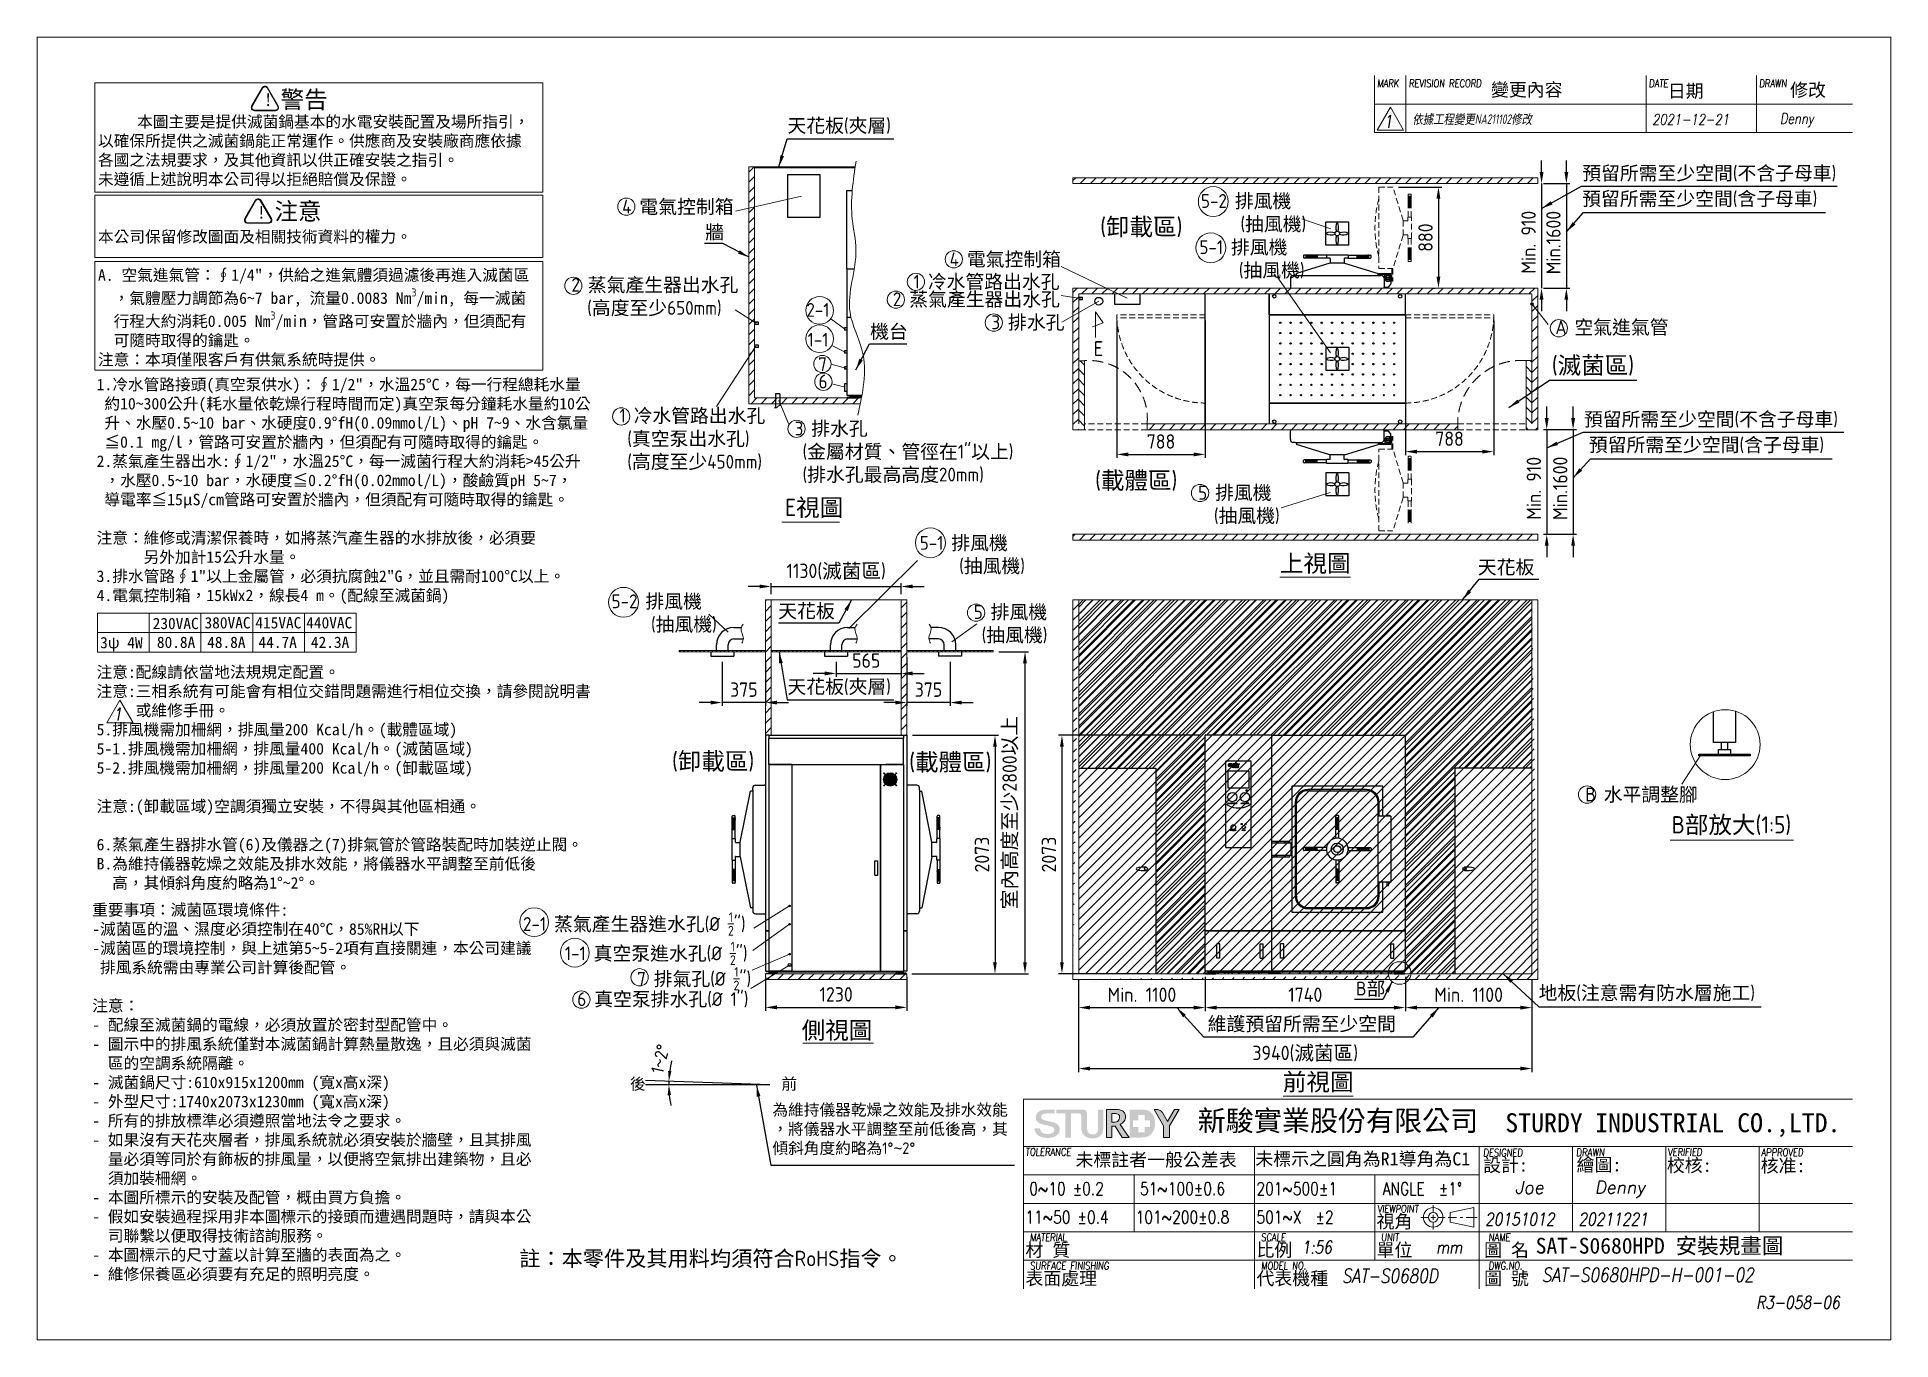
# Model space of a CAD drawing. Header units: millimetres. Extents: x 0 to 16115, y 0 to 11330.
import ezdxf

# ---------------------------------------------------------------- set-up
doc = ezdxf.new("R2010")
doc.units = ezdxf.units.MM
doc.header["$MEASUREMENT"] = 0
doc.linetypes.add('CENTER2', pattern=[28.575, 19.05, -3.175, 3.175, -3.175])
doc.linetypes.add('HIDDEN', pattern=[9.525, 6.35, -3.175])
doc.layers.get('0').update_dxf_attribs({"lineweight": 25})
for name, color, linetype, lineweight in [('D', 3, 'Continuous', 13), ('DIM', 3, 'Continuous', 9), ('F', 7, 'Continuous', 15), ('H', 2, 'HIDDEN', 15), ('S', 4, 'Continuous', 15), ('T', 4, 'Continuous', 15)]:
    doc.layers.add(name, color=color, linetype=linetype, lineweight=lineweight)
doc.styles.get("Standard").update_dxf_attribs({"font": 'KAIU.TTF'})
doc.styles.add('STU25', font='isocp2.shx')
doc.styles.add('Text', font='romans.shx', dxfattribs={"width": 0.8, "oblique": 10})
doc.dimstyles.new('STU25', dxfattribs={"dimscale": 50, "dimtxt": 2.5, "dimasz": 2, "dimexe": 0.6, "dimexo": 1, "dimgap": 1, "dimtad": 1, "dimdsep": 46, "dimtxsty": 'STU25', "dimcen": 2, "dimazin": 2, "dimtfac": 1, "dimtmove": 0, "dimatfit": 3, "dimfxl": 0, "dimtolj": 1, "dimtzin": 0, "dimarcsym": 0})
doc.dimstyles.new('STU25$2', dxfattribs={"dimscale": 8, "dimtxt": 2.5, "dimasz": 2, "dimexe": 0.6, "dimexo": 1, "dimgap": 1, "dimtad": 1, "dimdec": 0, "dimdsep": 46, "dimtxsty": 'STU25', "dimcen": 2, "dimazin": 2, "dimtfac": 1, "dimtdec": 0, "dimtmove": 0, "dimatfit": 3, "dimfxl": 0, "dimtolj": 1, "dimtzin": 12, "dimarcsym": 0})
doc.dimstyles.new('STU25$7', dxfattribs={"dimscale": 50, "dimtxt": 2.5, "dimasz": 2, "dimexe": 1.25, "dimexo": 0.625, "dimgap": 1, "dimtad": 0, "dimdec": 4, "dimdsep": 46, "dimtxsty": 'STU25', "dimcen": 2.5, "dimazin": 2, "dimtfac": 1, "dimtdec": 4, "dimtmove": 0, "dimatfit": 3, "dimfxl": 0, "dimtolj": 1, "dimtzin": 0, "dimarcsym": 0})
pattern_1 = [(45, (4304.4, 19523.38), (-44.19417, 44.19417), [])]
pattern_2 = [(45, (5707.88, 20650.17), (-44.19417, 44.19417), [])]

msp = doc.modelspace()

# ---------------------------------------------------------------- texts
at = {"insert": (4191.398, 775.943), "char_height": 135.00867, "attachment_point": 1, "style": 'STU25'}
msp.add_mtext('{\\f標楷體|b0|i0|c136|p65;註：本零件及其用料均須符合}RoHS{\\f標楷體|b0|i0|c136|p65;指令。}', dxfattribs=at)
at = {"layer": 'D', "style": 'STU25'}
for s, p in [('2-1', (6687.438, 8897.151)), ('1-1', (6698.009, 8638)), ('7', (6790.651, 8425.768)), ('6', (6793.503, 8274.048))]:
    msp.add_text(s, height=120, dxfattribs=at).set_placement(p)
at = {"layer": 'D', "color": 4}
msp.add_text('SAT-S0680HPD 安裝規畫圖', height=137.5, dxfattribs=at).set_placement((13027.141, 750.436))
at = {"layer": 'D', "color": 11, "attachment_point": 1, "style": 'STU25'}
for s, insert, char_height in [('{\\f標楷體|b0|i0|c136|p65;!}', (1971.889, 10838.752), 108), ('{\\f標楷體|b0|i0|c136|p65;警告}', (2117.469, 10862.008), 150), ('{\\f標楷體|b0|i0|c136|p65;!}', (1912.732, 9859.627), 108), ('{\\f標楷體|b0|i0|c136|p65;注意}', (2063.715, 9890.597), 150), ('{\\C3;4 \\f標楷體|b0|i0|c136|p65;電氣控制箱}', (5086.101, 9914.956), 120), ('{\\C3;5-2 \\f標楷體|b0|i0|c136|p65;排風機\\P\\Fisocp2.shx;     (\\f標楷體|b0|i0|c136|p65;抽風機\\Fisocp2.shx;)}', (10117.566, 9964.71), 120), ('{\\C3;5-1 \\f標楷體|b0|i0|c136|p65;排風機\\P\\Fisocp2.shx;     (\\f標楷體|b0|i0|c136|p65;抽風機\\Fisocp2.shx;)}', (10103.611, 9562.96), 120), ('{\\C3;4 \\f標楷體|b0|i0|c136|p65;電氣控制箱}', (7932.583, 9458.061), 120), ('{\\C3;2 \\f標楷體|b0|i0|c136|p65;蒸氣產生器出水孔\\P\\Fisocp2.shx;  (\\f標楷體|b0|i0|c136|p65;高度至少\\Fisocp2.shx;650mm)}', (4644.824, 9235.26), 120), ('{\\C3;1 \\f標楷體|b0|i0|c136|p65;冷水管路出水孔}', (7619.354, 9262.801), 120), ('{\\C3;2 \\f標楷體|b0|i0|c136|p65;蒸氣產生器出水孔}', (7439.259, 9110.142), 120), ('{\\C3;3 \\f標楷體|b0|i0|c136|p65;排水孔}', (8295.6, 8909.26), 120), ('{\\C3;1 \\f標楷體|b0|i0|c136|p65;冷水管路出水孔\\P\\Fisocp2.shx; (\\f標楷體|b0|i0|c136|p65;真空泵出水孔\\Fisocp2.shx;)\\P (\\f標楷體|b0|i0|c136|p65;高度至少\\Fisocp2.shx;450mm)}', (5062.021, 8097.43), 120), ('{\\C3;3 \\f標楷體|b0|i0|c136|p65;排水孔\\P\\Fisocp2.shx; (\\f標楷體|b0|i0|c136|p65;金屬材質、管徑在\\Fisocp2.shx;1"\\f標楷體|b0|i0|c136|p65;以上\\Fisocp2.shx;)\\P (\\f標楷體|b0|i0|c136|p65;排水孔最高高度\\Fisocp2.shx;20mm)}', (6585.228, 7985.193), 120), ('{\\C3;5 \\f標楷體|b0|i0|c136|p65;排風機\\P\\Fisocp2.shx;  (\\f標楷體|b0|i0|c136|p65;抽風機\\Fisocp2.shx;)}', (10092.86, 7427.573), 120), ('{\\C3;5-1 \\f標楷體|b0|i0|c136|p65;排風機\\P\\Fisocp2.shx;     (\\f標楷體|b0|i0|c136|p65;抽風機\\Fisocp2.shx;)}', (7672.586, 6991.086), 120), ('{\\C3;5-2 \\f標楷體|b0|i0|c136|p65;排風機\\P\\Fisocp2.shx;     (\\f標楷體|b0|i0|c136|p65;抽風機\\Fisocp2.shx;)}', (4993.917, 6483.118), 120), ('{\\f標楷體|b0|i0|c136|p65;380VAC}', (1455.76, 6285.611), 98), ('{\\f標楷體|b0|i0|c136|p65;415VAC}', (1897.29, 6285.611), 98), ('{\\f標楷體|b0|i0|c136|p65;440VAC}', (2339.745, 6285.611), 98), ('{\\C3;5 \\f標楷體|b0|i0|c136|p65;排風機\\P\\Fisocp2.shx; (\\f標楷體|b0|i0|c136|p65;抽風機\\Fisocp2.shx;)}', (8142.219, 6390.285), 120), ('{\\f標楷體|b0|i0|c136|p65;230VAC}', (1004.879, 6279.425), 98), ('{\\f標楷體|b0|i0|c136|p65;3ψ 4W}', (548.319, 6113.387), 98), ('{\\f標楷體|b0|i0|c136|p65;80.8A}', (1041.601, 6116.056), 98), ('{\\f標楷體|b0|i0|c136|p65;48.8A}', (1478.562, 6116.056), 98), ('{\\f標楷體|b0|i0|c136|p65;44.7A}', (1924.836, 6116.056), 98), ('{\\f標楷體|b0|i0|c136|p65;42.3A}', (2380.46, 6116.056), 98), ('\\A1;{\\C3;2-1 \\f標楷體|b0|i0|c136|p65;蒸氣產生器進水孔\\Fisocp2.shx;(%%c \\H0.7x;\\S1/2;\\H1.429x;")}', (4224.071, 3717.9), 120), ('\\A1;{\\C3;1-1 \\f標楷體|b0|i0|c136|p65;真空泵進水孔\\Fisocp2.shx;(%%c \\H0.7x;\\S1/2;\\H1.429x;")}', (4588.225, 3462.382), 120), ('\\A1;{\\C3;7 \\f標楷體|b0|i0|c136|p65;排氣孔\\Fisocp2.shx;(%%c \\H0.7x;\\S1/2;\\H1.429x;")}', (5216.344, 3241.382), 120), ('{\\C3;6 \\f標楷體|b0|i0|c136|p65;真空泵排水孔\\Fisocp2.shx;(%%c 1")}', (4696.35, 3023.832), 120)]:
    msp.add_mtext(s, dxfattribs=dict(at, insert=insert, char_height=char_height))
at = {"layer": 'D', "color": 11, "attachment_point": 1}
for s, insert, char_height in [('\\A1;\\P     本圖主要是提供滅菌鍋基本的水電安裝配置及場所指引，\\P以確保所提供之滅菌鍋能正常運作。供應商及安裝廠商應依據\\P各國之法規要求，及其他資訊以供正確安裝之指引。\\P未遵循上述說明本公司得以拒絕賠償及保證。\\P\\P\\P本公司保留修改圖面及相關技術資料的權力。\\P\\PA. 空氣進氣管：∮1/4"，供給之進氣體須過濾後再進入滅菌區\\P  ，氣體壓力調節為6~7 bar, 流量0.0083 Nm{\\Fisocp2.shx;\\H0.7x;\\S3^ ;}/min, 每一滅菌\\P  行程大約消耗0.005 Nm{\\Fisocp2.shx;\\H0.7x;\\S3^ ;}/min，管路可安置於牆內，但須配有\\P  可隨時取得的鑰匙。\\P注意：本項僅限客戶有供氣系統時提供。', (529.407, 10811.051), 100), ('{\\C3;天花板\\Fisocp2.shx;(\\f標楷體|b0|i0|c136|p65;夾層\\Fisocp2.shx;)}', (6522.729, 10620.328), 120), ('{\\C3;預留所需至少空間\\Fisocp2.shx;(\\f標楷體|b0|i0|c136|p65;不含子母車\\Fisocp2.shx;)}', (13431.437, 10206.841), 120), ('{\\C3;預留所需至少空間\\Fisocp2.shx;(\\f標楷體|b0|i0|c136|p65;含子母車\\Fisocp2.shx;)}', (13430.771, 9984.344), 120), ('{\\C3;牆}', (5808.617, 9694.013), 120), ('{\\Fisocp2.shx;\\C3;(\\f標楷體|b0|i0|c136|p65;卸載區\\Fisocp2.shx;)}', (9241.774, 9755.1), 150), ('{\\Fisocp2.shx;\\C3;A \\f標楷體|b0|i0|c136|p65;空氣進氣管}', (13198.278, 8866.818), 120), ('{\\C3;機台}', (7241.903, 8829.558), 120), ('{\\Fisocp2.shx;\\C3;(\\f標楷體|b0|i0|c136|p65;滅菌區\\Fisocp2.shx;)}', (13167.609, 8550.806), 150), ('1.冷水管路接頭(真空泵供水)：∮1/2"，水溫25%%DC，每一行程總耗水量\\P 約10~300公升(耗水量依乾燥行程時間而定)真空泵每分鐘耗水量約10公\\P 升、水壓0.5~10 bar、水硬度0.9%%DfH(0.09mmol/L)、pH 7~9、水含氯量\\P ≦0.1 mg/l，管路可安置於牆內，但須配有可隨時取得的鑰匙。\\P2.蒸氣產生器出水:∮1/2"，水溫25%%DC，每一滅菌行程大約消耗>45公升\\P ，水壓0.5~10 bar，水硬度≦0.2%%DfH(0.02mmol/L)，酸鹼質pH 5~7，\\P 導電率≦15μS/cm管路可安置於牆內，但須配有可隨時取得的鑰匙。\\P\\P注意：維修或清潔保養時，如將蒸汽產生器的水排放後，必須要\\P      另外加計15公升水量。\\P3.排水管路∮1"以上金屬管，必須抗腐蝕2"G，並且需耐100%%DC以上。 \\P4.電氣控制箱，15kWx2，線長4 m。(配線至滅菌鍋)\\P    \\P\\P\\P注意:配線請依當地法規規定配置。\\P{\\fDFKai-SB|b0|i0|c136|p65;注意:三相系統有可能會有相位交錯問題需進行相位交換，請參閱說明書\\P     或維修手冊。}\\P5.排風機需加柵網，排風量200 Kcal/h。(載體區域)\\P5-1.排風機需加柵網，排風量400 Kcal/h。(滅菌區域)\\P5-2.排風機需加柵網，排風量200 Kcal/h。(卸載區域)\\P\\P注意:(卸載區域)空調須獨立安裝，不得與其他區相通。\\P\\P6.蒸氣產生器排水管(6)及儀器之(7)排氣管於管路裝配時加裝逆止閥。\\PB.為維持儀器乾燥之效能及排水效能，將儀器水平調整至前低後\\P  高，其傾斜角度約略為1%%D~2%%D。', (517.379, 8358.664), 100), ('{\\C3;預留所需至少空間\\Fisocp2.shx;(\\f標楷體|b0|i0|c136|p65;不含子母車\\Fisocp2.shx;)}', (13446.178, 8066.841), 120), ('{\\C3;預留所需至少空間\\Fisocp2.shx;(\\f標楷體|b0|i0|c136|p65;含子母車\\Fisocp2.shx;)}', (13489.156, 7844.344), 120), ('{\\Fisocp2.shx;\\C3;(\\f標楷體|b0|i0|c136|p65;載體區\\Fisocp2.shx;)}', (9197.516, 7549.537), 150), ('{\\Fisocp2.shx;E}視圖', (6501.121, 7314.725), 150), ('上視圖', (10803.578, 6828.869), 150), ('{\\C3;天花板 }', (12524.033, 6780.722), 120), ('{\\C3;天花板 }', (6442.577, 6399.119), 120), ('{\\C3;天花板\\Fisocp2.shx;(\\f標楷體|b0|i0|c136|p65;夾層\\Fisocp2.shx;)}', (6522.729, 5740.966), 120), ('{\\Fisocp2.shx;\\C3;(\\f標楷體|b0|i0|c136|p65;卸載區\\Fisocp2.shx;)}', (5519.493, 5107.451), 150), ('{\\Fisocp2.shx;\\C3;(\\f標楷體|b0|i0|c136|p65;載體區\\Fisocp2.shx;)}', (7581.399, 5100.642), 150), ('{\\Fisocp2.shx;\\C3;B \\f標楷體|b0|i0|c136|p65;水平調整腳}', (13457.911, 4803.681), 120), ('{\\Fisocp2.shx;B}部放大{\\Fisocp2.shx;(1:5)}', (14209.238, 4555.057), 150), ('重要事項：滅菌區環境條件:\\P-滅菌區的溫、濕度必須控制在40%%DC，85%RH以下\\P-滅菌區的環境控制，與上述第5~5-2項有直接關連，本公司建議\\P 排風系統需由專業公司計算後配管。\\P\\P注意：\\P- 配線至滅菌鍋的電線，必須放置於密封型配管中。\\P- 圖示中的排風系統僅對本滅菌鍋計算熱量散逸，且必須與滅菌\\P  區的空調系統隔離。\\P- 滅菌鍋尺寸:610x915x1200mm (寬x高x深)\\P- 外型尺寸:1740x2073x1230mm (寬x高x深)\\P- 所有的排放標準必須遵照當地法令之要求。\\P- 如果沒有天花夾層者，排風系統就必須安裝於牆壁，且其排風\\P  量必須等同於有飾板的排風量，以便將空氣排出建築物，且必\\P  須加裝柵網。\\P- 本圖所標示的安裝及配管，概由買方負擔。\\P- 假如安裝過程採用非本圖標示的接頭而遭遇問題時，請與本公\\P  司聯繫以便取得技術諮詢服務。\\P- 本圖標示的尺寸蓋以計算至牆的表面為之。\\P- 維修保養區必須要有充足的照明亮度。', (479.111, 3790.417), 100), ('{\\Fisocp2.shx;B}部', (11465, 3115.969), 120), ('{\\C3;地板\\Fisocp2.shx;(\\f標楷體|b0|i0|c136|p65;注意需有防水層施工\\Fisocp2.shx;)}', (13052.651, 3078.839), 120), ('側視圖', (6646.611, 2768.059), 150), ('{\\C3;維護預留所需至少空間}', (10175.44, 2808.899), 120), ('前視圖', (10829.191, 2318.81), 150), ('{\\C3;為維持儀器乾燥之效能及排水效能\\P，將儀器水平調整至前低後高，其\\P傾斜角度約略為\\Fisocp2.shx;1%%D\\f???|b0|i0|c0|p65;~\\Fisocp2.shx;2%%D}', (6391.986, 2051.321), 100)]:
    msp.add_mtext(s, dxfattribs=dict(at, insert=insert, char_height=char_height))
at = {"layer": 'D', "insert": (9184.741, 8685.325), "char_height": 129.6, "attachment_point": 1}
msp.add_mtext('{\\Fisocp2.shx;E}', dxfattribs=at)
at = {"layer": 'D', "linetype": 'Continuous', "char_height": 100, "width": 261.8172, "attachment_point": 1}
for s, insert in [('{\\Fisocp2.shx; }後', (5096.38, 2276.966)), (' 前', (6402.686, 2277.506))]:
    msp.add_mtext(s, dxfattribs=dict(at, insert=insert))
at = {"layer": 'F', "color": 1, "lineweight": 15, "style": 'Text', "oblique": 5, "width": 0.8}
for s, height, p in [('MARK', 66, (11648.868, 10894.272)), ('REVISION RECORD', 66, (11923.868, 10894.272)), ('DATE', 66, (14011.631, 10894.272)), ('DRAWN', 66, (14969.521, 10894.272)), ('TOLERANCE', 66, (8592.485, 1602.16)), ('DESIGNED', 66, (12571.228, 1595.66)), ('DRAWN', 68.4995, (13377.828, 1596.886)), ('VERIFIED', 66, (14174.64, 1599.951)), ('APPROVED', 66, (14987.512, 1598.425)), ('VIEWPOINT', 66, (11650.578, 1107.16)), ('MATERIAL', 66, (8630.441, 859.66)), ('SCALE', 66, (10639.11, 859.66)), ('UNIT', 66, (11682.941, 859.66)), ('NAME', 66, (12617.583, 859.66)), ('SURFACE FINISHING', 66, (8630.441, 612.16)), ('MODEL NO.', 66, (10639.11, 612.16)), ('DWG.NO.', 66, (12617.583, 612.16))]:
    msp.add_text(s, height=height, dxfattribs=at).set_placement(p)
at = {"layer": 'F', "lineweight": -3}
for s, p in [('變更內容', (12638.174, 10815.457)), ('日期', (14175.952, 10804.58)), ('修改', (15238.314, 10813.282)), ('未標註者一般公差表', (9026.334, 1509.763)), ('未標示之圓角為R1導角為C1', (10589.712, 1517.156)), ('設計:', (12569.668, 1463.364)), ('繪圖:', (13382.401, 1466.498)), ('校核:', (14167.243, 1461.624)), ('核准:', (14982.656, 1458.567)), ('視角', (11643.807, 972.919)), ('材 質', (8591.307, 725.419)), ('比例', (10599.975, 725.419)), ('單位', (11643.807, 725.419)), ('圖 名', (12578.448, 725.419)), ('表面處理', (8591.307, 477.919)), ('代表機種', (10599.975, 477.919)), ('圖 號', (12578.448, 477.919))]:
    msp.add_text(s, height=114.1659, dxfattribs=at).set_placement(p)
at = {"layer": 'F', "lineweight": 20, "style": 'Text', "width": 0.8}
for s, p in [('0~10 ±0.2', (8624.905, 1260.138)), ('51~100±0.6', (9587.405, 1260.138)), ('201~500±1', (10599.54, 1260.138)), ('ANGLE  ±1%%D', (11697.181, 1260.138)), ('11~50 ±0.4', (8591.201, 1012.638)), ('101~200±0.8', (9549.488, 1012.638)), ('501~X  ±2', (10599.54, 1012.638))]:
    msp.add_text(s, height=110, dxfattribs=at).set_placement(p)
at = {"layer": 'T', "lineweight": 20, "style": 'Text', "oblique": 10, "width": 0.8}
for s, height, p in [('1', 110, (11704.905, 10540.66)), ('2021-12-21', 92, (14039.778, 10567.528)), ('Denny', 92, (15150.67, 10575.792)), ('1', 110, (661.485, 5385.505)), ('20151012', 110, (12587.455, 995.144)), ('20211221', 110, (13398.705, 995.144)), ('1:56', 110, (10992.08, 750.9)), ('mm', 110, (12161.278, 751.212)), ('SAT-S0680D', 121, (11342.809, 497.164)), ('SAT-S0680HPD-H-001-02', 121, (13080.864, 506.22))]:
    msp.add_text(s, height=height, dxfattribs=at).set_placement(p)
at = {"layer": 'T', "lineweight": 20, "style": 'Text', "oblique": 10}
for s, p in [('Joe', (12846.571, 1270.757)), ('Denny', (13539.49, 1272.557))]:
    msp.add_text(s, height=110, dxfattribs=at).set_placement(p)
at = {"layer": 'T', "linetype": 'Continuous', "lineweight": 20, "attachment_point": 1, "style": 'Text'}
for s, insert, char_height in [('{\\fDFKai-SB|b0|i0|c136|p65;依據工程變更\\Fisocp2.shx|c136;NA211102\\fDFKai-SB|b0|i0|c136|p65;修改}', (11956.011, 10657.413), 82.79908), ('R3-058-06', (14942.681, 381.362), 110)]:
    msp.add_mtext(s, dxfattribs=dict(at, insert=insert, char_height=char_height))

# ---------------------------------------------------------------- blocks, each defined once
blk = doc.blocks.new('*D3')
at = {"layer": 'D', "color": 0, "lineweight": -2}
for p, q in [((13352, 8016), (13352, 8116)), ((13094, 7916), (13382, 7916)), ((13352, 7916), (13352, 7006)), ((13094, 7006), (13382, 7006)), ((13352, 6906), (13352, 6806))]:
    blk.add_line(p, q, dxfattribs=at)
at = {"layer": 'D', "color": 0}
for points in [[(13336, 8016), (13369, 8016), (13352, 7916)], [(13336, 6906), (13369, 6906), (13352, 7006)]]:
    blk.add_solid(points, dxfattribs=at)
at = {"layer": 'Defpoints', "color": 0}
for p in [(13044, 7916), (13044, 7006), (13352, 7006)]:
    blk.add_point(p, dxfattribs=at)
at = {"layer": 'D', "color": 0, "insert": (13240, 7406), "char_height": 125, "attachment_point": 5, "rotation": 90, "style": 'STU25'}
blk.add_mtext('\\A1;{\\Fisocp2.shx;Min.1600}', dxfattribs=at)
blk = doc.blocks.new('*D6')
at = {"layer": 'D', "color": 0, "lineweight": -2}
for p, q in [((11894, 3158), (11894, 2860)), ((12994, 3135), (12994, 2860)), ((11994, 2890), (12894, 2890))]:
    blk.add_line(p, q, dxfattribs=at)
at = {"layer": 'D', "color": 0}
for points in [[(11994, 2907), (11994, 2873), (11894, 2890)], [(12894, 2907), (12894, 2873), (12994, 2890)]]:
    blk.add_solid(points, dxfattribs=at)
at = {"layer": 'Defpoints', "color": 0}
for p in [(11894, 3208), (12994, 3185), (12994, 2890)]:
    blk.add_point(p, dxfattribs=at)
at = {"layer": 'D', "color": 0, "insert": (12444, 3002), "char_height": 125, "attachment_point": 5, "style": 'STU25'}
blk.add_mtext('\\A1;Min. 1100', dxfattribs=at)
blk = doc.blocks.new('*D4')
at = {"layer": 'D', "color": 0, "lineweight": -2}
for p, q in [((9054, 3135), (9054, 2330)), ((12994, 3135), (12994, 2330)), ((9154, 2360), (12894, 2360))]:
    blk.add_line(p, q, dxfattribs=at)
at = {"layer": 'D', "color": 0}
for points in [[(9154, 2377), (9154, 2343), (9054, 2360)], [(12894, 2377), (12894, 2343), (12994, 2360)]]:
    blk.add_solid(points, dxfattribs=at)
at = {"layer": 'Defpoints', "color": 0}
for p in [(9054, 3185), (12994, 3185), (12994, 2360)]:
    blk.add_point(p, dxfattribs=at)
at = {"layer": 'D', "color": 0, "insert": (11024, 2489), "char_height": 125, "attachment_point": 5, "style": 'STU25'}
blk.add_mtext('\\A1;3940({\\f標楷體|b0|i0|c136|p65;滅菌區})', dxfattribs=at)
blk = doc.blocks.new('*D5')
at = {"layer": 'D', "color": 0, "lineweight": -2}
for p, q in [((9054, 3135), (9054, 2860)), ((10154, 3158), (10154, 2860)), ((9154, 2890), (10054, 2890))]:
    blk.add_line(p, q, dxfattribs=at)
at = {"layer": 'D', "color": 0}
for points in [[(9154, 2907), (9154, 2873), (9054, 2890)], [(10054, 2907), (10054, 2873), (10154, 2890)]]:
    blk.add_solid(points, dxfattribs=at)
at = {"layer": 'Defpoints', "color": 0}
for p in [(9054, 3185), (10154, 3208), (10154, 2890)]:
    blk.add_point(p, dxfattribs=at)
at = {"layer": 'D', "color": 0, "insert": (9604, 3002), "char_height": 125, "attachment_point": 5, "style": 'STU25'}
blk.add_mtext('\\A1;Min. 1100', dxfattribs=at)
blk = doc.blocks.new('*D7')
at = {"layer": 'D', "color": 0, "lineweight": -2}
for p, q in [((8361, 5985), (8618, 5985)), ((8588, 3285), (8588, 5885)), ((7611, 3185), (8618, 3185))]:
    blk.add_line(p, q, dxfattribs=at)
at = {"layer": 'D', "color": 0}
for points in [[(8571, 5885), (8604, 5885), (8588, 5985)], [(8571, 3285), (8604, 3285), (8588, 3185)]]:
    blk.add_solid(points, dxfattribs=at)
at = {"layer": 'Defpoints', "color": 0}
for p in [(8311, 5985), (8588, 5985), (7561, 3185)]:
    blk.add_point(p, dxfattribs=at)
at = {"layer": 'D', "color": 0, "insert": (8461, 4585), "char_height": 125, "attachment_point": 5, "rotation": 90, "style": 'STU25'}
blk.add_mtext('\\A1;{\\f標楷體|b0|i0|c136|p65;室內高度至少}2800{\\f標楷體|b0|i0|c136|p65;以上}', dxfattribs=at)
blk = doc.blocks.new('*D8')
at = {"layer": 'D', "color": 0, "linetype": 'Continuous', "lineweight": -2}
for p, q in [((7561, 5935), (7561, 5513)), ((7936, 5896), (7936, 5513)), ((7461, 5543), (7361, 5543)), ((7936, 5543), (7561, 5543)), ((8036, 5543), (8136, 5543))]:
    blk.add_line(p, q, dxfattribs=at)
at = {"layer": 'D', "color": 0, "linetype": 'Continuous'}
for points in [[(7461, 5559), (7461, 5526), (7561, 5543)], [(8036, 5559), (8036, 5526), (7936, 5543)]]:
    blk.add_solid(points, dxfattribs=at)
at = {"layer": 'Defpoints', "color": 0, "linetype": 'Continuous'}
for p in [(7561, 5985), (7936, 5946), (7561, 5543)]:
    blk.add_point(p, dxfattribs=at)
at = {"layer": 'D', "color": 0, "linetype": 'Continuous', "insert": (7749, 5655), "char_height": 125, "attachment_point": 5, "style": 'STU25'}
blk.add_mtext('\\A1;375', dxfattribs=at)
blk = doc.blocks.new('*D9')
at = {"layer": 'D', "color": 0, "lineweight": -2}
for p, q in [((13123, 8016), (13123, 8116)), ((13094, 7916), (13153, 7916)), ((13123, 7916), (13123, 7006)), ((13094, 7006), (13153, 7006)), ((13123, 6906), (13123, 6806))]:
    blk.add_line(p, q, dxfattribs=at)
at = {"layer": 'D', "color": 0}
for points in [[(13106, 8016), (13140, 8016), (13123, 7916)], [(13106, 6906), (13140, 6906), (13123, 7006)]]:
    blk.add_solid(points, dxfattribs=at)
at = {"layer": 'Defpoints', "color": 0}
for p in [(13044, 7916), (13044, 7006), (13123, 7006)]:
    blk.add_point(p, dxfattribs=at)
at = {"layer": 'D', "color": 0, "insert": (13011, 7406), "char_height": 125, "attachment_point": 5, "rotation": 90, "style": 'STU25'}
blk.add_mtext('\\A1;{\\Fisocp2.shx;Min. 910}', dxfattribs=at)
blk = doc.blocks.new('*D10')
at = {"layer": 'D', "color": 0, "lineweight": -2}
for p, q in [((6331, 3158), (6331, 2862)), ((7561, 3158), (7561, 2862)), ((6431, 2892), (7461, 2892))]:
    blk.add_line(p, q, dxfattribs=at)
at = {"layer": 'D', "color": 0}
for points in [[(6431, 2909), (6431, 2875), (6331, 2892)], [(7461, 2909), (7461, 2875), (7561, 2892)]]:
    blk.add_solid(points, dxfattribs=at)
at = {"layer": 'Defpoints', "color": 0}
for p in [(6331, 3208), (7561, 3208), (7561, 2892)]:
    blk.add_point(p, dxfattribs=at)
at = {"layer": 'D', "color": 0, "insert": (6946, 3005), "char_height": 125, "attachment_point": 5, "style": 'STU25'}
blk.add_mtext('\\A1;1230', dxfattribs=at)
blk = doc.blocks.new('*D11')
at = {"layer": 'D', "color": 0, "lineweight": -2}
for p, q in [((13294, 10156), (13294, 10256)), ((13094, 10056), (13324, 10056)), ((13294, 10056), (13294, 9146)), ((13094, 9146), (13324, 9146)), ((13294, 9046), (13294, 8946))]:
    blk.add_line(p, q, dxfattribs=at)
at = {"layer": 'D', "color": 0}
for points in [[(13277, 10156), (13310, 10156), (13294, 10056)], [(13277, 9046), (13310, 9046), (13294, 9146)]]:
    blk.add_solid(points, dxfattribs=at)
at = {"layer": 'Defpoints', "color": 0}
for p in [(13044, 10056), (13044, 9146), (13294, 9146)]:
    blk.add_point(p, dxfattribs=at)
at = {"layer": 'D', "color": 0, "insert": (13181, 9543), "char_height": 125, "attachment_point": 5, "rotation": 90, "style": 'STU25'}
blk.add_mtext('\\A1;{\\Fisocp2.shx;Min.1600}', dxfattribs=at)
blk = doc.blocks.new('*D12')
at = {"layer": 'D', "color": 0, "lineweight": -2}
for p, q in [((13078, 10156), (13078, 10256)), ((13078, 10056), (13078, 9146)), ((13094, 10056), (13108, 10056)), ((13078, 9046), (13078, 8946)), ((13094, 9146), (13108, 9146))]:
    blk.add_line(p, q, dxfattribs=at)
at = {"layer": 'D', "color": 0}
for points in [[(13061, 10156), (13095, 10156), (13078, 10056)], [(13061, 9046), (13095, 9046), (13078, 9146)]]:
    blk.add_solid(points, dxfattribs=at)
at = {"layer": 'Defpoints', "color": 0}
for p in [(13044, 10056), (13044, 9146), (13078, 9146)]:
    blk.add_point(p, dxfattribs=at)
at = {"layer": 'D', "color": 0, "insert": (12965, 9546), "char_height": 125, "attachment_point": 5, "rotation": 90, "style": 'STU25'}
blk.add_mtext('\\A1;{\\Fisocp2.shx;Min. 910}', dxfattribs=at)
blk = doc.blocks.new('*D13')
at = {"layer": 'D', "color": 0, "lineweight": -2}
for p, q in [((6946, 5896), (6946, 5766)), ((7511, 5935), (7511, 5766)), ((6846, 5796), (6746, 5796)), ((6946, 5796), (7511, 5796)), ((7611, 5796), (7711, 5796))]:
    blk.add_line(p, q, dxfattribs=at)
at = {"layer": 'D', "color": 0}
for points in [[(6846, 5813), (6846, 5779), (6946, 5796)], [(7611, 5813), (7611, 5779), (7511, 5796)]]:
    blk.add_solid(points, dxfattribs=at)
at = {"layer": 'Defpoints', "color": 0}
for p in [(7511, 5985), (6946, 5946), (7511, 5796)]:
    blk.add_point(p, dxfattribs=at)
at = {"layer": 'D', "color": 0, "insert": (7208, 5908), "char_height": 125, "attachment_point": 5, "style": 'STU25'}
blk.add_mtext('\\A1;565', dxfattribs=at)
blk = doc.blocks.new('*D14')
at = {"layer": 'D', "color": 0, "lineweight": -2}
for p, q in [((6281, 6552), (6181, 6552)), ((6381, 6485), (6381, 6582)), ((6381, 6552), (7511, 6552)), ((7511, 6485), (7511, 6582)), ((7611, 6552), (7711, 6552))]:
    blk.add_line(p, q, dxfattribs=at)
at = {"layer": 'D', "color": 0}
for points in [[(6281, 6569), (6281, 6536), (6381, 6552)], [(7611, 6569), (7611, 6536), (7511, 6552)]]:
    blk.add_solid(points, dxfattribs=at)
at = {"layer": 'Defpoints', "color": 0}
for p in [(7511, 6552), (6381, 6435), (7511, 6435)]:
    blk.add_point(p, dxfattribs=at)
at = {"layer": 'D', "color": 0, "insert": (6946, 6681), "char_height": 125, "attachment_point": 5, "style": 'STU25'}
blk.add_mtext('\\A1;1130({\\f標楷體|b0|i0|c136|p65;滅菌區})', dxfattribs=at)
blk = doc.blocks.new('*D15')
at = {"layer": 'D', "color": 0, "lineweight": -2}
for p, q in [((10154, 3158), (10154, 2860)), ((11894, 3158), (11894, 2860)), ((10254, 2890), (11794, 2890))]:
    blk.add_line(p, q, dxfattribs=at)
at = {"layer": 'D', "color": 0}
for points in [[(10254, 2907), (10254, 2873), (10154, 2890)], [(11794, 2907), (11794, 2873), (11894, 2890)]]:
    blk.add_solid(points, dxfattribs=at)
at = {"layer": 'Defpoints', "color": 0}
for p in [(10154, 3208), (11894, 3208), (11894, 2890)]:
    blk.add_point(p, dxfattribs=at)
at = {"layer": 'D', "color": 0, "insert": (11024, 3002), "char_height": 125, "attachment_point": 5, "style": 'STU25'}
blk.add_mtext('\\A1;1740', dxfattribs=at)
blk = doc.blocks.new('*D16')
at = {"layer": 'D', "color": 0, "lineweight": -2}
for p, q in [((7611, 5258), (8357, 5258)), ((8327, 5158), (8327, 3285)), ((7604, 3185), (8357, 3185))]:
    blk.add_line(p, q, dxfattribs=at)
at = {"layer": 'D', "color": 0}
for points in [[(8310, 5158), (8343, 5158), (8327, 5258)], [(8310, 3285), (8343, 3285), (8327, 3185)]]:
    blk.add_solid(points, dxfattribs=at)
at = {"layer": 'Defpoints', "color": 0}
for p in [(7561, 5258), (7554, 3185), (8327, 3185)]:
    blk.add_point(p, dxfattribs=at)
at = {"layer": 'D', "color": 0, "insert": (8214, 4221), "char_height": 125, "attachment_point": 5, "rotation": 90, "style": 'STU25'}
blk.add_mtext('\\A1;2073', dxfattribs=at)
blk = doc.blocks.new('*D17')
at = {"layer": 'D', "color": 0, "linetype": 'Continuous', "lineweight": -2}
for p, q in [((5956, 5896), (5956, 5513)), ((6331, 5896), (6331, 5513)), ((5856, 5543), (5756, 5543)), ((6331, 5543), (5956, 5543)), ((6431, 5543), (6531, 5543))]:
    blk.add_line(p, q, dxfattribs=at)
at = {"layer": 'D', "color": 0, "linetype": 'Continuous'}
for points in [[(5856, 5559), (5856, 5526), (5956, 5543)], [(6431, 5559), (6431, 5526), (6331, 5543)]]:
    blk.add_solid(points, dxfattribs=at)
at = {"layer": 'Defpoints', "color": 0, "linetype": 'Continuous'}
for p in [(5956, 5946), (6331, 5946), (5956, 5543)]:
    blk.add_point(p, dxfattribs=at)
at = {"layer": 'D', "color": 0, "linetype": 'Continuous', "insert": (6144, 5655), "char_height": 125, "attachment_point": 5, "style": 'STU25'}
blk.add_mtext('\\A1;375', dxfattribs=at)
blk = doc.blocks.new('新駿LOGO')
at = {"layer": 'F'}
h = blk.add_hatch(color=256, dxfattribs=at)
edge = h.paths.add_edge_path()
edge.add_spline(control_points=[(-529.05, -442.14), (-529.05, -442.31), (-529.02, -442.45), (-528.95, -442.56), (-528.89, -442.68), (-528.8, -442.78), (-528.69, -442.85), (-528.57, -442.93), (-528.44, -442.98), (-528.29, -443.01), (-528.15, -443.05), (-527.99, -443.07), (-527.81, -443.07), (-527.62, -443.07), (-527.47, -443.05), (-527.33, -443.01), (-527.2, -442.97), (-527.09, -442.92), (-527.01, -442.86), (-526.93, -442.8), (-526.87, -442.73), (-526.83, -442.65), (-526.8, -442.57), (-526.78, -442.49), (-526.78, -442.41), (-526.78, -442.25), (-526.82, -442.13), (-526.91, -442.05), (-526.99, -441.97), (-527.08, -441.91), (-527.18, -441.88), (-527.36, -441.83), (-527.56, -441.77), (-527.79, -441.72), (-528.02, -441.67), (-528.3, -441.61), (-528.64, -441.53), (-528.85, -441.48), (-529.02, -441.41), (-529.16, -441.34), (-529.3, -441.26), (-529.41, -441.17), (-529.5, -441.07), (-529.58, -440.98), (-529.64, -440.87), (-529.67, -440.77), (-529.7, -440.66), (-529.72, -440.55), (-529.72, -440.43), (-529.72, -440.22), (-529.67, -440.03), (-529.57, -439.87), (-529.46, -439.71), (-529.33, -439.58), (-529.16, -439.47), (-528.99, -439.37), (-528.85, -439.31), (-528.64, -439.26), (-528.43, -439.21), (-528.13, -439.2), (-527.91, -439.2), (-527.66, -439.2), (-526.73, -439.2), (-526.73, -439.2), (-526.73, -439.2), (-526.73, -439.81), (-526.73, -439.81), (-526.73, -439.81), (-528.14, -439.8), (-528.28, -439.83), (-528.39, -439.85), (-528.48, -439.86), (-528.56, -439.9), (-528.65, -439.94), (-528.72, -440), (-528.78, -440.07), (-528.84, -440.14), (-528.87, -440.23), (-528.87, -440.34), (-528.87, -440.5), (-528.81, -440.62), (-528.7, -440.7), (-528.6, -440.79), (-528.46, -440.85), (-528.28, -440.9), (-528.27, -440.9), (-528.19, -440.92), (-528.07, -440.95), (-527.94, -440.98), (-527.8, -441.01), (-527.65, -441.05), (-527.49, -441.09), (-527.34, -441.12), (-527.19, -441.16), (-527.04, -441.19), (-526.94, -441.21), (-526.87, -441.23), (-526.71, -441.27), (-526.58, -441.34), (-526.46, -441.41), (-526.34, -441.49), (-526.24, -441.58), (-526.16, -441.67), (-526.08, -441.77), (-526.02, -441.88), (-525.98, -441.99), (-525.94, -442.1), (-525.92, -442.22), (-525.92, -442.33), (-525.92, -442.57), (-525.98, -442.78), (-526.09, -442.95), (-526.2, -443.12), (-526.35, -443.26), (-526.53, -443.37), (-526.71, -443.48), (-526.92, -443.55), (-527.15, -443.61), (-527.39, -443.66), (-527.62, -443.68), (-527.87, -443.68), (-528.14, -443.68), (-528.41, -443.65), (-528.65, -443.59), (-528.9, -443.53), (-529.11, -443.44), (-529.3, -443.31), (-529.48, -443.19), (-529.63, -443.03), (-529.74, -442.83), (-529.84, -442.64), (-529.9, -442.41), (-529.91, -442.14), (-529.91, -442.14), (-529.05, -442.14), (-529.05, -442.14)], knot_values=[0, 0, 0, 0, 1, 1, 1, 2, 2, 2, 3, 3, 3, 4, 4, 4, 5, 5, 5, 6, 6, 6, 7, 7, 7, 8, 8, 8, 9, 9, 9, 10, 10, 10, 11, 11, 11, 12, 12, 12, 13, 13, 13, 14, 14, 14, 15, 15, 15, 16, 16, 16, 17, 17, 17, 18, 18, 18, 19, 19, 19, 20, 20, 20, 21, 21, 21, 22, 22, 22, 23, 23, 23, 24, 24, 24, 25, 25, 25, 26, 26, 26, 27, 27, 27, 28, 28, 28, 29, 29, 29, 30, 30, 30, 31, 31, 31, 32, 32, 32, 33, 33, 33, 34, 34, 34, 35, 35, 35, 36, 36, 36, 37, 37, 37, 38, 38, 38, 39, 39, 39, 40, 40, 40, 41, 41, 41, 42, 42, 42, 43, 43, 43, 44, 44, 44, 45, 45, 45, 45], degree=3, periodic=0)
edge = h.paths.add_edge_path()
edge.add_spline(control_points=[(-522.53, -440.14), (-522.54, -440.04), (-522.57, -439.94), (-522.63, -439.9), (-522.77, -439.79), (-522.9, -439.81), (-522.9, -439.81), (-522.9, -439.81), (-523.02, -439.81), (-523.02, -439.81), (-523.02, -439.81), (-524.14, -439.81), (-524.14, -439.81), (-524.14, -439.81), (-524.14, -443.62), (-524.14, -443.62), (-524.14, -443.62), (-525.06, -443.62), (-525.06, -443.62), (-525.06, -443.62), (-525.06, -439.81), (-525.06, -439.81), (-525.06, -439.81), (-526.47, -439.81), (-526.47, -439.81), (-526.47, -439.81), (-526.47, -439.2), (-526.47, -439.2), (-526.47, -439.2), (-522.39, -439.2), (-522.39, -439.2)], knot_values=[5.578051, 5.578051, 5.578051, 5.578051, 6, 6, 6, 7, 7, 7, 8, 8, 8, 9, 9, 9, 10, 10, 10, 11, 11, 11, 12, 12, 12, 13, 13, 13, 14, 14, 14, 15, 15, 15, 15], degree=3, periodic=0)
edge.add_spline(control_points=[(-522.4, -439.2), (-522.31, -439.2), (-522.22, -439.2), (-522.22, -439.2), (-522.22, -439.2), (-521.96, -439.19), (-521.76, -439.41), (-521.58, -439.61), (-521.61, -439.85), (-521.61, -439.85), (-521.61, -439.85), (-521.61, -441.92), (-521.61, -441.92), (-521.61, -442.41), (-521.52, -442.73), (-521.36, -442.89), (-521.19, -443.05), (-520.97, -443.13), (-520.71, -443.13), (-520.45, -443.13), (-520.24, -443.05), (-520.09, -442.89), (-519.93, -442.74), (-519.86, -442.43), (-519.86, -441.98), (-519.86, -441.98), (-519.86, -439.2), (-519.86, -439.2), (-519.86, -439.2), (-519.05, -439.2), (-519.05, -439.2), (-519.05, -439.2), (-519.05, -441.92), (-519.05, -441.92), (-519.05, -442.43), (-519.12, -442.8), (-519.25, -443.02), (-519.38, -443.24), (-519.56, -443.42), (-519.8, -443.54), (-520.05, -443.67), (-520.35, -443.74), (-520.73, -443.74), (-521.09, -443.74), (-521.41, -443.68), (-521.67, -443.56), (-521.93, -443.44), (-522.14, -443.26), (-522.3, -443.03), (-522.45, -442.8), (-522.53, -442.42), (-522.53, -441.91), (-522.53, -441.91), (-522.53, -440.92), (-522.53, -440.14)], knot_values=[0.44538, 0.44538, 0.44538, 0.44538, 1, 1, 1, 2, 2, 2, 3, 3, 3, 4, 4, 4, 5, 5, 5, 6, 6, 6, 7, 7, 7, 8, 8, 8, 9, 9, 9, 10, 10, 10, 11, 11, 11, 12, 12, 12, 13, 13, 13, 14, 14, 14, 15, 15, 15, 16, 16, 16, 17, 17, 17, 17.603917, 17.603917, 17.603917, 17.603917], degree=3, periodic=0)
h = blk.add_hatch(color=256, dxfattribs=at)
edge = h.paths.add_edge_path()
edge.add_spline(control_points=[(-522.22, -439.2), (-522.22, -439.2), (-526.47, -439.2), (-526.47, -439.2)], knot_values=[14, 14, 14, 14, 15, 15, 15, 15], degree=3, periodic=0)
edge.add_spline(control_points=[(-526.47, -439.2), (-526.47, -439.2), (-526.47, -439.81), (-526.47, -439.81)], knot_values=[13, 13, 13, 13, 14, 14, 14, 14], degree=3, periodic=0)
edge.add_spline(control_points=[(-526.47, -439.81), (-526.47, -439.81), (-525.06, -439.81), (-525.06, -439.81)], knot_values=[12, 12, 12, 12, 13, 13, 13, 13], degree=3, periodic=0)
edge.add_spline(control_points=[(-525.06, -439.81), (-525.06, -439.81), (-525.06, -443.62), (-525.06, -443.62)], knot_values=[11, 11, 11, 11, 12, 12, 12, 12], degree=3, periodic=0)
edge.add_spline(control_points=[(-525.06, -443.62), (-525.06, -443.62), (-524.14, -443.62), (-524.14, -443.62)], knot_values=[10, 10, 10, 10, 11, 11, 11, 11], degree=3, periodic=0)
edge.add_spline(control_points=[(-524.14, -443.62), (-524.14, -443.62), (-524.14, -439.81), (-524.14, -439.81)], knot_values=[9, 9, 9, 9, 10, 10, 10, 10], degree=3, periodic=0)
edge.add_spline(control_points=[(-524.14, -439.81), (-524.14, -439.81), (-523.02, -439.81), (-523.02, -439.81)], knot_values=[8, 8, 8, 8, 9, 9, 9, 9], degree=3, periodic=0)
edge.add_spline(control_points=[(-523.02, -439.81), (-523.02, -439.81), (-522.9, -439.81), (-522.9, -439.81)], knot_values=[7, 7, 7, 7, 8, 8, 8, 8], degree=3, periodic=0)
edge.add_spline(control_points=[(-522.9, -439.81), (-522.9, -439.81), (-522.77, -439.79), (-522.63, -439.9)], knot_values=[6, 6, 6, 6, 7, 7, 7, 7], degree=3, periodic=0)
edge.add_spline(control_points=[(-522.63, -439.9), (-522.57, -439.94), (-522.54, -440.04), (-522.53, -440.14)], knot_values=[5.578051, 5.578051, 5.578051, 5.578051, 6, 6, 6, 6], degree=3, periodic=0)
edge.add_spline(control_points=[(-522.53, -440.14), (-522.53, -440.92), (-522.53, -441.91), (-522.53, -441.91)], knot_values=[17, 17, 17, 17, 17.603917, 17.603917, 17.603917, 17.603917], degree=3, periodic=0)
edge.add_spline(control_points=[(-522.53, -441.91), (-522.53, -442.42), (-522.45, -442.8), (-522.3, -443.03)], knot_values=[16, 16, 16, 16, 17, 17, 17, 17], degree=3, periodic=0)
edge.add_spline(control_points=[(-522.3, -443.03), (-522.14, -443.26), (-521.93, -443.44), (-521.67, -443.56)], knot_values=[15, 15, 15, 15, 16, 16, 16, 16], degree=3, periodic=0)
edge.add_spline(control_points=[(-521.67, -443.56), (-521.41, -443.68), (-521.09, -443.74), (-520.73, -443.74)], knot_values=[14, 14, 14, 14, 15, 15, 15, 15], degree=3, periodic=0)
edge.add_spline(control_points=[(-520.73, -443.74), (-520.35, -443.74), (-520.05, -443.67), (-519.8, -443.54)], knot_values=[13, 13, 13, 13, 14, 14, 14, 14], degree=3, periodic=0)
edge.add_spline(control_points=[(-519.8, -443.54), (-519.56, -443.42), (-519.38, -443.24), (-519.25, -443.02)], knot_values=[12, 12, 12, 12, 13, 13, 13, 13], degree=3, periodic=0)
edge.add_spline(control_points=[(-519.25, -443.02), (-519.12, -442.8), (-519.05, -442.43), (-519.05, -441.92)], knot_values=[11, 11, 11, 11, 12, 12, 12, 12], degree=3, periodic=0)
edge.add_spline(control_points=[(-519.05, -441.92), (-519.05, -441.92), (-519.05, -439.2), (-519.05, -439.2)], knot_values=[10, 10, 10, 10, 11, 11, 11, 11], degree=3, periodic=0)
edge.add_spline(control_points=[(-519.05, -439.2), (-519.05, -439.2), (-519.86, -439.2), (-519.86, -439.2)], knot_values=[9, 9, 9, 9, 10, 10, 10, 10], degree=3, periodic=0)
edge.add_spline(control_points=[(-519.86, -439.2), (-519.86, -439.2), (-519.86, -441.98), (-519.86, -441.98)], knot_values=[8, 8, 8, 8, 9, 9, 9, 9], degree=3, periodic=0)
edge.add_spline(control_points=[(-519.86, -441.98), (-519.86, -442.43), (-519.93, -442.74), (-520.09, -442.89)], knot_values=[7, 7, 7, 7, 8, 8, 8, 8], degree=3, periodic=0)
edge.add_spline(control_points=[(-520.09, -442.89), (-520.24, -443.05), (-520.45, -443.13), (-520.71, -443.13)], knot_values=[6, 6, 6, 6, 7, 7, 7, 7], degree=3, periodic=0)
edge.add_spline(control_points=[(-520.71, -443.13), (-520.97, -443.13), (-521.19, -443.05), (-521.36, -442.89)], knot_values=[5, 5, 5, 5, 6, 6, 6, 6], degree=3, periodic=0)
edge.add_spline(control_points=[(-521.36, -442.89), (-521.52, -442.73), (-521.61, -442.41), (-521.61, -441.92)], knot_values=[4, 4, 4, 4, 5, 5, 5, 5], degree=3, periodic=0)
edge.add_spline(control_points=[(-521.61, -441.92), (-521.61, -441.92), (-521.61, -439.85), (-521.61, -439.85)], knot_values=[3, 3, 3, 3, 4, 4, 4, 4], degree=3, periodic=0)
edge.add_spline(control_points=[(-521.61, -439.85), (-521.61, -439.85), (-521.58, -439.61), (-521.76, -439.41)], knot_values=[2, 2, 2, 2, 3, 3, 3, 3], degree=3, periodic=0)
edge.add_spline(control_points=[(-521.76, -439.41), (-521.96, -439.19), (-522.22, -439.2), (-522.22, -439.2)], knot_values=[1, 1, 1, 1, 2, 2, 2, 2], degree=3, periodic=0)
h = blk.add_hatch(color=256, dxfattribs=at)
edge = h.paths.add_edge_path()
edge.add_spline(control_points=[(-518.54, -443.62), (-518.54, -443.62), (-518.54, -439.2), (-518.54, -439.2), (-518.54, -439.2), (-516.88, -439.2), (-516.88, -439.2), (-516.55, -439.2), (-516.29, -439.25), (-516.11, -439.33), (-515.93, -439.41), (-515.79, -439.54), (-515.69, -439.72), (-515.59, -439.89), (-515.54, -440.08), (-515.54, -440.3), (-515.54, -440.56), (-515.61, -440.8), (-515.76, -441.03), (-515.91, -441.26), (-516.12, -441.44), (-516.39, -441.56), (-516.39, -441.56), (-514.95, -443.62), (-514.95, -443.62), (-514.95, -443.62), (-516.07, -443.62), (-516.07, -443.62), (-516.07, -443.62), (-517.17, -441.81), (-517.17, -441.81), (-517.17, -441.81), (-517.67, -441.81), (-517.67, -441.81), (-517.67, -441.81), (-517.67, -443.62), (-517.67, -443.62), (-517.67, -443.62), (-518.54, -443.62), (-518.54, -443.62)], knot_values=[0, 0, 0, 0, 1, 1, 1, 2, 2, 2, 3, 3, 3, 4, 4, 4, 5, 5, 5, 6, 6, 6, 7, 7, 7, 8, 8, 8, 9, 9, 9, 10, 10, 10, 11, 11, 11, 12, 12, 12, 13, 13, 13, 13], degree=3, periodic=0)
edge = h.paths.add_edge_path(flags=16)
edge.add_spline(control_points=[(-517.67, -441.21), (-517.67, -441.21), (-517.46, -441.21), (-517.46, -441.21), (-517.08, -441.21), (-516.82, -441.13), (-516.68, -440.96), (-516.53, -440.8), (-516.46, -440.61), (-516.46, -440.4), (-516.46, -440.22), (-516.52, -440.08), (-516.63, -439.97), (-516.75, -439.86), (-516.99, -439.81), (-517.35, -439.81), (-517.35, -439.81), (-517.67, -439.81), (-517.67, -439.81), (-517.67, -439.81), (-517.67, -441.21), (-517.67, -441.21)], knot_values=[0, 0, 0, 0, 1, 1, 1, 2, 2, 2, 3, 3, 3, 4, 4, 4, 5, 5, 5, 6, 6, 6, 7, 7, 7, 7], degree=3, periodic=0)
h = blk.add_hatch(color=256, dxfattribs=at)
edge = h.paths.add_edge_path()
edge.add_spline(control_points=[(-514.87, -439.2), (-514.87, -439.2), (-514.87, -443.62), (-514.87, -443.62)], knot_values=[0, 0, 0, 0, 1, 1, 1, 1], degree=3, periodic=0)
edge.add_spline(control_points=[(-514.87, -443.62), (-514.87, -443.62), (-513.05, -443.62), (-513.05, -443.62)], knot_values=[8, 8, 8, 8, 9, 9, 9, 9], degree=3, periodic=0)
edge.add_spline(control_points=[(-513.05, -443.62), (-512.51, -443.62), (-512.09, -443.52), (-511.79, -443.32)], knot_values=[7, 7, 7, 7, 8, 8, 8, 8], degree=3, periodic=0)
edge.add_spline(control_points=[(-511.79, -443.32), (-511.48, -443.12), (-511.25, -442.85), (-511.09, -442.5)], knot_values=[6, 6, 6, 6, 7, 7, 7, 7], degree=3, periodic=0)
edge.add_spline(control_points=[(-511.09, -442.5), (-510.93, -442.15), (-510.85, -441.76), (-510.85, -441.32)], knot_values=[5, 5, 5, 5, 6, 6, 6, 6], degree=3, periodic=0)
edge.add_spline(control_points=[(-510.85, -441.32), (-510.85, -440.87), (-510.93, -440.49), (-511.1, -440.17)], knot_values=[4, 4, 4, 4, 5, 5, 5, 5], degree=3, periodic=0)
edge.add_spline(control_points=[(-511.1, -440.17), (-511.27, -439.85), (-511.49, -439.61), (-511.78, -439.45)], knot_values=[3, 3, 3, 3, 4, 4, 4, 4], degree=3, periodic=0)
edge.add_spline(control_points=[(-511.78, -439.45), (-512.06, -439.29), (-512.46, -439.2), (-512.97, -439.2)], knot_values=[2, 2, 2, 2, 3, 3, 3, 3], degree=3, periodic=0)
edge.add_spline(control_points=[(-512.97, -439.2), (-512.97, -439.2), (-514.87, -439.2), (-514.87, -439.2)], knot_values=[1, 1, 1, 1, 2, 2, 2, 2], degree=3, periodic=0)
h.paths.add_polyline_path([(-514.34, -441.95), (-513.51, -441.95), (-513.51, -442.77), (-512.48, -442.77), (-512.48, -441.95), (-511.64, -441.95), (-511.64, -440.92), (-512.48, -440.92), (-512.48, -440.07), (-513.51, -440.07), (-513.51, -440.92), (-514.34, -440.92)], flags=16)
h = blk.add_hatch(color=256, dxfattribs=at)
edge = h.paths.add_edge_path()
edge.add_spline(control_points=[(-509.51, -443.62), (-509.51, -443.62), (-509.51, -441.77), (-509.51, -441.77), (-509.51, -441.77), (-511, -439.2), (-511, -439.2), (-511, -439.2), (-510.64, -439.2), (-510.64, -439.2), (-510.64, -439.2), (-510.3, -439.19), (-510.04, -439.32), (-509.79, -439.45), (-509.71, -439.68), (-509.71, -439.68), (-509.71, -439.68), (-508.9, -441.07), (-508.9, -441.07), (-508.9, -441.07), (-507.78, -439.2), (-507.78, -439.2), (-507.78, -439.2), (-507.05, -439.2), (-507.05, -439.2), (-507.05, -439.2), (-508.59, -441.77), (-508.59, -441.77), (-508.59, -441.77), (-508.59, -443.62), (-508.59, -443.62), (-508.59, -443.62), (-509.51, -443.62), (-509.51, -443.62)], knot_values=[0, 0, 0, 0, 1, 1, 1, 2, 2, 2, 3, 3, 3, 4, 4, 4, 5, 5, 5, 6, 6, 6, 7, 7, 7, 8, 8, 8, 9, 9, 9, 10, 10, 10, 11, 11, 11, 11], degree=3, periodic=0)
at = {"layer": 'F', "lineweight": 0}
for points, knots in [([(-518.54, -443.62), (-518.54, -443.62), (-518.54, -439.2), (-518.54, -439.2), (-518.54, -439.2), (-516.88, -439.2), (-516.88, -439.2), (-516.55, -439.2), (-516.29, -439.25), (-516.11, -439.33), (-515.93, -439.41), (-515.79, -439.54), (-515.69, -439.72), (-515.59, -439.89), (-515.54, -440.08), (-515.54, -440.3), (-515.54, -440.56), (-515.61, -440.8), (-515.76, -441.03), (-515.91, -441.26), (-516.12, -441.44), (-516.39, -441.56), (-516.39, -441.56), (-514.95, -443.62), (-514.95, -443.62), (-514.95, -443.62), (-516.07, -443.62), (-516.07, -443.62), (-516.07, -443.62), (-517.17, -441.81), (-517.17, -441.81), (-517.17, -441.81), (-517.67, -441.81), (-517.67, -441.81), (-517.67, -441.81), (-517.67, -443.62), (-517.67, -443.62), (-517.67, -443.62), (-518.54, -443.62), (-518.54, -443.62)], [0, 0, 0, 0, 1, 1, 1, 2, 2, 2, 3, 3, 3, 4, 4, 4, 5, 5, 5, 6, 6, 6, 7, 7, 7, 8, 8, 8, 9, 9, 9, 10, 10, 10, 11, 11, 11, 12, 12, 12, 13, 13, 13, 13]), ([(-509.51, -443.62), (-509.51, -443.62), (-509.51, -441.77), (-509.51, -441.77), (-509.51, -441.77), (-511, -439.2), (-511, -439.2), (-511, -439.2), (-510.64, -439.2), (-510.64, -439.2), (-510.64, -439.2), (-510.3, -439.19), (-510.04, -439.32), (-509.79, -439.45), (-509.71, -439.68), (-509.71, -439.68), (-509.71, -439.68), (-508.9, -441.07), (-508.9, -441.07), (-508.9, -441.07), (-507.78, -439.2), (-507.78, -439.2), (-507.78, -439.2), (-507.05, -439.2), (-507.05, -439.2), (-507.05, -439.2), (-508.59, -441.77), (-508.59, -441.77), (-508.59, -441.77), (-508.59, -443.62), (-508.59, -443.62), (-508.59, -443.62), (-509.51, -443.62), (-509.51, -443.62)], [0, 0, 0, 0, 1, 1, 1, 2, 2, 2, 3, 3, 3, 4, 4, 4, 5, 5, 5, 6, 6, 6, 7, 7, 7, 8, 8, 8, 9, 9, 9, 10, 10, 10, 11, 11, 11, 11]), ([(-517.67, -441.21), (-517.67, -441.21), (-517.46, -441.21), (-517.46, -441.21), (-517.08, -441.21), (-516.82, -441.13), (-516.68, -440.96), (-516.53, -440.8), (-516.46, -440.61), (-516.46, -440.4), (-516.46, -440.22), (-516.52, -440.08), (-516.63, -439.97), (-516.75, -439.86), (-516.99, -439.81), (-517.35, -439.81), (-517.35, -439.81), (-517.67, -439.81), (-517.67, -439.81), (-517.67, -439.81), (-517.67, -441.21), (-517.67, -441.21)], [0, 0, 0, 0, 1, 1, 1, 2, 2, 2, 3, 3, 3, 4, 4, 4, 5, 5, 5, 6, 6, 6, 7, 7, 7, 7])]:
    blk.add_open_spline(points, degree=3, knots=knots, dxfattribs=at)
at = {"attachment_point": 1, "style": 'STU25'}
for s, insert, char_height in [('{\\f標楷體|b0|i0|c136|p65;新駿實業股份有限公司}', (-504.12, -439.33), 3.25), ('{\\f標楷體|b0|i0|c136|p65;STURDY\\H0.9667x; \\H1.034x;INDUSTRIAL CO.,LTD.}', (-455.51, -439.78), 3)]:
    blk.add_mtext(s, dxfattribs=dict(at, insert=insert, char_height=char_height))
blk = doc.blocks.new('*D19')
at = {"layer": 'D', "color": 0, "lineweight": -2}
for p, q in [((10104, 5258), (8879, 5258)), ((8909, 5158), (8909, 3285)), ((9674, 3185), (8879, 3185))]:
    blk.add_line(p, q, dxfattribs=at)
at = {"layer": 'D', "color": 0}
for points in [[(8892, 5158), (8925, 5158), (8909, 5258)], [(8892, 3285), (8925, 3285), (8909, 3185)]]:
    blk.add_solid(points, dxfattribs=at)
at = {"layer": 'Defpoints', "color": 0}
for p in [(10154, 5258), (8909, 3185), (9724, 3185)]:
    blk.add_point(p, dxfattribs=at)
at = {"layer": 'D', "color": 0, "insert": (8796, 4221), "char_height": 125, "attachment_point": 5, "rotation": 90, "style": 'STU25'}
blk.add_mtext('\\A1;2073', dxfattribs=at)
blk = doc.blocks.new('*D20')
at = {"layer": 'D', "color": 0, "lineweight": -2}
for p, q in [((11835, 10026), (12212, 10026)), ((12182, 9926), (12182, 9246)), ((12132, 9146), (12152, 9146))]:
    blk.add_line(p, q, dxfattribs=at)
at = {"layer": 'D', "color": 0}
for points in [[(12165, 9926), (12198, 9926), (12182, 10026)], [(12165, 9246), (12198, 9246), (12182, 9146)]]:
    blk.add_solid(points, dxfattribs=at)
at = {"layer": 'Defpoints', "color": 0}
for p in [(11785, 10026), (12182, 9146), (12182, 9146)]:
    blk.add_point(p, dxfattribs=at)
at = {"layer": 'D', "color": 0, "insert": (12069, 9586), "char_height": 125, "attachment_point": 5, "rotation": 90, "style": 'STU25'}
blk.add_mtext('\\A1;880', dxfattribs=at)
blk = doc.blocks.new('*D21')
at = {"layer": 'D', "color": 0, "lineweight": -2}
for start, end in [(166.2581, 172.1291), (178, 180), (185.8709, 191.7419)]:
    blk.add_arc((6370, 2219), 879, start, end, dxfattribs=at)
at = {"layer": 'D', "color": 0}
for points in [[(5515, 2338), (5485, 2340), (5492, 2249)], [(5481, 2128), (5511, 2129), (5492, 2219)]]:
    blk.add_solid(points, dxfattribs=at)
at = {"layer": 'Defpoints', "color": 0}
for p in [(5290, 2256), (5289, 2219), (5492, 2229), (6370, 2219), (6370, 2219)]:
    blk.add_point(p, dxfattribs=at)
at = {"layer": 'D', "color": 0, "insert": (5333, 2334), "char_height": 112.5, "attachment_point": 1, "rotation": 76.8196, "style": 'STU25'}
blk.add_mtext('\\A1;1{\\f標楷體|b0|i0|c136|p65;~}2%%d', dxfattribs=at)
blk = doc.blocks.new('*D22')
at = {"layer": 'Defpoints', "color": 0}
for p in [(9386, 8915), (10154, 8915), (10154, 7701)]:
    blk.add_point(p, dxfattribs=at)
at = {"layer": 'H', "color": 0, "linetype": 'Continuous', "lineweight": -2}
for p, q in [((9386, 8865), (9386, 7671)), ((10154, 8865), (10154, 7671)), ((9486, 7701), (10054, 7701))]:
    blk.add_line(p, q, dxfattribs=at)
at = {"layer": 'H', "color": 0}
for points in [[(9486, 7717), (9486, 7684), (9386, 7701)], [(10054, 7684), (10054, 7717), (10154, 7701)]]:
    blk.add_solid(points, dxfattribs=at)
at = {"layer": 'H', "color": 0, "insert": (9770, 7813), "char_height": 125, "attachment_point": 5, "style": 'STU25'}
blk.add_mtext('\\A1;788', dxfattribs=at)
blk = doc.blocks.new('*D23')
at = {"layer": 'Defpoints', "color": 0}
for p in [(11894, 8916), (12662, 8915), (12662, 7725)]:
    blk.add_point(p, dxfattribs=at)
at = {"layer": 'H', "color": 0, "linetype": 'Continuous', "lineweight": -2}
for p, q in [((11894, 8866), (11894, 7695)), ((12662, 8865), (12662, 7695)), ((11994, 7725), (12562, 7725))]:
    blk.add_line(p, q, dxfattribs=at)
at = {"layer": 'H', "color": 0}
for points in [[(11994, 7741), (11994, 7708), (11894, 7725)], [(12562, 7708), (12562, 7741), (12662, 7725)]]:
    blk.add_solid(points, dxfattribs=at)
at = {"layer": 'H', "color": 0, "insert": (12278, 7837), "char_height": 125, "attachment_point": 5, "style": 'STU25'}
blk.add_mtext('\\A1;788', dxfattribs=at)

# ---------------------------------------------------------------- dimensions: what is measured, and where the dimension line sits
at = {"layer": 'D'}
for base, p1, p2, text, picture, middle in [((13077.987, 9145.818), (13044.43, 10055.818), (13044.43, 9145.818), '{\\Fisocp2.shx;Min. <>}', '*D12', (13077.987, 9545.818)), ((13293.804, 9145.818), (13044.43, 10055.818), (13044.43, 9145.818), '{\\Fisocp2.shx;Min.1600}', '*D11', (13293.804, 9543.145)), ((13123.019, 7005.818), (13044.43, 7915.818), (13044.43, 7005.818), '{\\Fisocp2.shx;Min. <>}', '*D9', (13123.019, 7405.818)), ((13352.189, 7005.818), (13044.43, 7915.818), (13044.43, 7005.818), '{\\Fisocp2.shx;Min.1600}', '*D3', (13352.189, 7405.818)), ((8587.532, 5984.746), (7561.014, 3184.746), (8311.014, 5984.746), '{\\f標楷體|b0|i0|c136|p65;室內高度至少}<>{\\f標楷體|b0|i0|c136|p65;以上}', '*D7', (8587.532, 4584.746))]:
    dim = msp.add_linear_dim(base=base, p1=p1, p2=p2, angle=90, text=text, dimstyle='STU25', dxfattribs=at)
    dim.commit()
    dim.dimension.update_dxf_attribs({"geometry": picture, "text_midpoint": middle, "dimtype": 160})
dim = msp.add_linear_dim(base=(12181.814, 9145.818), p1=(11784.93, 10026.119), p2=(12181.814, 9145.818), angle=90, dimstyle='STU25', override={"dimdec": 0}, dxfattribs=at)
dim.commit()
dim.dimension.update_dxf_attribs({"geometry": '*D20', "text_midpoint": (12069.314, 9585.968)})
for base, p1, p2, text, picture, middle in [((7511.014, 6552.426), (6381.014, 6434.746), (7511.014, 6434.746), '<>({\\f標楷體|b0|i0|c136|p65;滅菌區})', '*D14', (6946.014, 6552.426)), ((12994.43, 2359.983), (9054.43, 3184.746), (12994.43, 3184.746), '<>({\\f標楷體|b0|i0|c136|p65;滅菌區})', '*D4', (11024.43, 2359.983)), ((12994.43, 2889.95), (11894.43, 3207.746), (12994.43, 3184.746), 'Min. <>', '*D6', (12444.43, 2889.95))]:
    dim = msp.add_linear_dim(base=base, p1=p1, p2=p2, text=text, dimstyle='STU25', dxfattribs=at)
    dim.commit()
    dim.dimension.update_dxf_attribs({"geometry": picture, "text_midpoint": middle, "dimtype": 160})
dim = msp.add_linear_dim(base=(7511.014, 5795.901), p1=(6946.014, 5945.603), p2=(7511.014, 5984.746), dimstyle='STU25', dxfattribs=at)
dim.commit()
dim.dimension.update_dxf_attribs({"geometry": '*D13', "text_midpoint": (7208.39, 5795.901), "dimtype": 160})
at = {"layer": 'D', "linetype": 'Continuous'}
for base, p1, p2, picture, middle in [((7561.014, 5542.707), (7936.014, 5945.603), (7561.014, 5984.746), '*D8', (7748.514, 5542.707)), ((5956.014, 5542.707), (6331.014, 5945.603), (5956.014, 5945.603), '*D17', (6143.514, 5542.707))]:
    dim = msp.add_linear_dim(base=base, p1=p1, p2=p2, angle=180, dimstyle='STU25', dxfattribs=at)
    dim.commit()
    dim.dimension.update_dxf_attribs({"geometry": picture, "text_midpoint": middle, "dimtype": 160})
at = {"layer": 'D'}
for base, p1, p2, picture, middle in [((8326.82, 3184.746), (7561.014, 5257.746), (7553.518, 3184.746), '*D16', (8326.82, 4221.246)), ((8908.637, 3184.746), (10154.43, 5257.746), (9723.646, 3184.746), '*D19', (8908.637, 4221.246))]:
    dim = msp.add_linear_dim(base=base, p1=p1, p2=p2, angle=90, dimstyle='STU25', dxfattribs=at)
    dim.commit()
    dim.dimension.update_dxf_attribs({"geometry": picture, "text_midpoint": middle, "dimtype": 160})
for base, p1, p2, picture, middle in [((7561.014, 2892.107), (6331.014, 3207.746), (7561.014, 3207.746), '*D10', (6946.014, 3004.619)), ((11894.43, 2889.95), (10154.43, 3207.746), (11894.43, 3207.746), '*D15', (11024.43, 3002.45))]:
    dim = msp.add_linear_dim(base=base, p1=p1, p2=p2, dimstyle='STU25', dxfattribs=at)
    dim.commit()
    dim.dimension.update_dxf_attribs({"geometry": picture, "text_midpoint": middle})
dim = msp.add_linear_dim(base=(10154.43, 2889.95), p1=(9054.43, 3184.746), p2=(10154.43, 3207.746), text='Min. <>', dimstyle='STU25', dxfattribs=at)
dim.commit()
dim.dimension.update_dxf_attribs({"geometry": '*D5', "text_midpoint": (9604.43, 3002.45)})
dim = msp.add_angular_dim_2l(base=(5491.779, 2228.779), line1=((6370.435, 2218.555), (5289.235, 2218.555)), line2=((6370.435, 2218.555), (5289.894, 2256.289)), text='1{\\f標楷體|b0|i0|c136|p65;~}2%%d', dimstyle='STU25$2', override={"dimscale": 45}, dxfattribs=at)
dim.commit()
dim.dimension.update_dxf_attribs({"geometry": '*D21', "text_midpoint": (5514.868, 2418.918), "dimtype": 162})
at = {"layer": 'H', "color": 3, "linetype": 'Continuous'}
for base, p1, p2, picture, middle in [((10154.43, 7700.74), (9386.43, 8914.818), (10154.43, 8914.818), '*D22', (9770.43, 7813.24)), ((12662.43, 7724.736), (11894.43, 8915.818), (12662.43, 8914.818), '*D23', (12278.43, 7837.236))]:
    dim = msp.add_linear_dim(base=base, p1=p1, p2=p2, text='788', dimstyle='STU25', override={"dimtxsty": 'STU25'}, dxfattribs=at)
    dim.commit()
    dim.dimension.update_dxf_attribs({"geometry": picture, "text_midpoint": middle})

# ---------------------------------------------------------------- hatches: boundary and pattern name
msp.add_hatch(color=256).paths.add_polyline_path([(13005.191, 9009.101, 1), (12983.669, 9009.101, 1)])
h = msp.add_hatch(color=256)
h.dxf.hatch_style = 2
edge = h.paths.add_edge_path()
edge.add_spline(control_points=[(10359.86, 5005.773), (10359.491, 5005.593), (10359.185, 5005.349), (10358.942, 5005.041), (10358.7, 5004.733), (10358.579, 5004.348), (10358.579, 5003.887), (10358.579, 5003.235), (10358.806, 5002.727), (10359.263, 5002.358), (10359.719, 5001.99), (10360.315, 5001.712), (10361.053, 5001.525), (10361.131, 5001.507), (10361.437, 5001.434), (10361.971, 5001.305), (10362.504, 5001.177), (10363.101, 5001.036), (10363.761, 5000.882), (10364.42, 5000.728), (10365.066, 5000.578), (10365.698, 5000.432), (10366.328, 5000.287), (10366.78, 5000.18), (10367.051, 5000.111), (10367.73, 4999.923), (10368.322, 4999.667), (10368.828, 4999.342), (10369.332, 4999.017), (10369.754, 4998.644), (10370.094, 4998.225), (10370.434, 4997.806), (10370.685, 4997.356), (10370.851, 4996.877), (10371.015, 4996.398), (10371.098, 4995.918), (10371.098, 4995.44), (10371.098, 4994.412), (10370.86, 4993.535), (10370.385, 4992.809), (10369.91, 4992.081), (10369.283, 4991.486), (10368.507, 4991.024), (10367.73, 4990.561), (10366.847, 4990.223), (10365.857, 4990.01), (10364.868, 4989.796), (10363.858, 4989.688), (10362.829, 4989.688), (10361.645, 4989.688), (10360.529, 4989.817), (10359.482, 4990.073), (10358.433, 4990.331), (10357.521, 4990.724), (10356.744, 4991.255), (10355.968, 4991.785), (10355.347, 4992.466), (10354.881, 4993.296), (10354.416, 4994.126), (10354.172, 4995.106), (10354.153, 4996.235), (10354.153, 4996.235), (10357.793, 4996.235), (10357.793, 4996.235), (10357.793, 4995.534), (10357.928, 4994.934), (10358.2, 4994.438), (10358.472, 4993.942), (10358.85, 4993.535), (10359.336, 4993.219), (10359.821, 4992.901), (10360.378, 4992.671), (10361.01, 4992.526), (10361.641, 4992.38), (10362.324, 4992.307), (10363.062, 4992.307), (10363.858, 4992.307), (10364.537, 4992.388), (10365.1, 4992.551), (10365.663, 4992.714), (10366.12, 4992.923), (10366.469, 4993.181), (10366.819, 4993.437), (10367.07, 4993.732), (10367.225, 4994.066), (10367.381, 4994.4), (10367.459, 4994.738), (10367.459, 4995.08), (10367.459, 4995.782), (10367.279, 4996.299), (10366.92, 4996.634), (10366.561, 4996.967), (10366.168, 4997.202), (10365.741, 4997.34), (10365.003, 4997.579), (10364.145, 4997.806), (10363.165, 4998.02), (10362.184, 4998.233), (10360.976, 4998.512), (10359.54, 4998.854), (10358.646, 4999.06), (10357.905, 4999.329), (10357.312, 4999.662), (10356.72, 4999.997), (10356.25, 5000.369), (10355.9, 5000.779), (10355.55, 5001.19), (10355.303, 5001.627), (10355.158, 5002.089), (10355.012, 5002.551), (10354.94, 5003.021), (10354.94, 5003.501), (10354.94, 5004.425), (10355.158, 5005.225), (10355.594, 5005.902), (10356.031, 5006.577), (10356.609, 5007.138), (10357.327, 5007.583), (10358.045, 5008.028), (10358.626, 5008.298), (10359.538, 5008.513), (10360.451, 5008.726), (10361.694, 5008.733), (10362.626, 5008.733), (10363.713, 5008.733), (10367.668, 5008.733), (10367.668, 5008.733), (10367.668, 5008.733), (10367.655, 5006.176), (10367.655, 5006.176), (10367.655, 5006.176), (10361.663, 5006.213), (10361.065, 5006.088), (10360.622, 5005.996), (10360.228, 5005.953), (10359.86, 5005.773)], knot_values=[0, 0, 0, 0, 1, 1, 1, 2, 2, 2, 3, 3, 3, 4, 4, 4, 5, 5, 5, 6, 6, 6, 7, 7, 7, 8, 8, 8, 9, 9, 9, 10, 10, 10, 11, 11, 11, 12, 12, 12, 13, 13, 13, 14, 14, 14, 15, 15, 15, 16, 16, 16, 17, 17, 17, 18, 18, 18, 19, 19, 19, 20, 20, 20, 21, 21, 21, 22, 22, 22, 23, 23, 23, 24, 24, 24, 25, 25, 25, 26, 26, 26, 27, 27, 27, 28, 28, 28, 29, 29, 29, 30, 30, 30, 31, 31, 31, 32, 32, 32, 33, 33, 33, 34, 34, 34, 35, 35, 35, 36, 36, 36, 37, 37, 37, 38, 38, 38, 39, 39, 39, 40, 40, 40, 41, 41, 41, 42, 42, 42, 43, 43, 43, 44, 44, 44, 45, 45, 45, 45], degree=3, periodic=1)
h = msp.add_hatch(color=256)
h.dxf.hatch_style = 2
edge = h.paths.add_edge_path()
edge.add_spline(control_points=[(10374.783, 5006.136), (10374.783, 5006.136), (10368.778, 5006.136), (10368.778, 5006.136), (10368.778, 5006.136), (10368.778, 5008.733), (10368.778, 5008.733), (10368.778, 5008.733), (10386.138, 5008.733), (10386.138, 5008.733), (10386.138, 5008.733), (10385.602, 5003.563), (10385.602, 5003.563), (10385.602, 5003.563), (10385.709, 5005.343), (10385.116, 5005.785), (10384.522, 5006.228), (10383.949, 5006.136), (10383.949, 5006.136), (10383.949, 5006.136), (10383.432, 5006.136), (10383.432, 5006.136), (10383.432, 5006.136), (10378.689, 5006.136), (10378.689, 5006.136), (10378.689, 5006.136), (10378.689, 4989.928), (10378.689, 4989.928), (10378.689, 4989.928), (10374.783, 4989.928), (10374.783, 4989.928), (10374.783, 4989.928), (10374.783, 5006.136), (10374.783, 5006.136)], knot_values=[0, 0, 0, 0, 1, 1, 1, 2, 2, 2, 3, 3, 3, 4, 4, 4, 5, 5, 5, 6, 6, 6, 7, 7, 7, 8, 8, 8, 9, 9, 9, 10, 10, 10, 11, 11, 11, 11], degree=3, periodic=1)
h = msp.add_hatch(color=256)
h.dxf.hatch_style = 2
edge = h.paths.add_edge_path()
edge.add_spline(control_points=[(10389.187, 4990.21), (10388.071, 4990.714), (10387.183, 4991.464), (10386.531, 4992.46), (10385.881, 4993.455), (10385.553, 4995.042), (10385.553, 4997.22), (10385.553, 4997.22), (10385.553, 5008.733), (10385.553, 5008.733), (10385.553, 5008.733), (10386.869, 5008.733), (10386.869, 5008.733), (10386.869, 5008.733), (10387.955, 5008.804), (10388.796, 5007.873), (10389.563, 5007.023), (10389.46, 5005.978), (10389.46, 5005.978), (10389.46, 5005.978), (10389.46, 4997.194), (10389.46, 4997.194), (10389.46, 4995.107), (10389.814, 4993.725), (10390.52, 4993.047), (10391.229, 4992.366), (10392.147, 4992.027), (10393.272, 4992.027), (10394.384, 4992.027), (10395.266, 4992.363), (10395.923, 4993.034), (10396.581, 4993.705), (10396.909, 4994.997), (10396.909, 4996.915), (10396.909, 4996.915), (10396.909, 5008.733), (10396.909, 5008.733), (10396.909, 5008.733), (10400.319, 5008.733), (10400.319, 5008.733), (10400.319, 5008.733), (10400.319, 4997.182), (10400.319, 4997.182), (10400.319, 4995.004), (10400.044, 4993.443), (10399.498, 4992.498), (10398.953, 4991.555), (10398.161, 4990.811), (10397.128, 4990.268), (10396.096, 4989.727), (10394.786, 4989.455), (10393.203, 4989.455), (10391.643, 4989.455), (10390.306, 4989.708), (10389.187, 4990.21)], knot_values=[0, 0, 0, 0, 1, 1, 1, 2, 2, 2, 3, 3, 3, 4, 4, 4, 5, 5, 5, 6, 6, 6, 7, 7, 7, 8, 8, 8, 9, 9, 9, 10, 10, 10, 11, 11, 11, 12, 12, 12, 13, 13, 13, 14, 14, 14, 15, 15, 15, 16, 16, 16, 17, 17, 17, 18, 18, 18, 18], degree=3, periodic=1)
h = msp.add_hatch(color=256)
h.dxf.hatch_style = 2
edge = h.paths.add_edge_path()
edge.add_spline(control_points=[(10415.277, 5004.074), (10415.277, 5002.975), (10414.956, 5001.935), (10414.323, 5000.956), (10413.687, 4999.98), (10412.791, 4999.233), (10411.633, 4998.718), (10411.633, 4998.718), (10417.768, 4989.928), (10417.768, 4989.928), (10417.768, 4989.928), (10413.011, 4989.928), (10413.011, 4989.928), (10413.011, 4989.928), (10408.325, 4997.627), (10408.325, 4997.627), (10408.325, 4997.627), (10406.2, 4997.627), (10406.2, 4997.627), (10406.2, 4997.627), (10406.2, 4989.928), (10406.2, 4989.928), (10406.2, 4989.928), (10402.522, 4989.928), (10402.522, 4989.928), (10402.522, 4989.928), (10402.522, 5008.733), (10402.522, 5008.733), (10402.522, 5008.733), (10409.551, 5008.733), (10409.551, 5008.733), (10410.991, 5008.733), (10412.086, 5008.553), (10412.84, 5008.195), (10413.591, 5007.834), (10414.186, 5007.288), (10414.622, 5006.556), (10415.057, 5005.824), (10415.277, 5004.996), (10415.277, 5004.074)], knot_values=[0, 0, 0, 0, 1, 1, 1, 2, 2, 2, 3, 3, 3, 4, 4, 4, 5, 5, 5, 6, 6, 6, 7, 7, 7, 8, 8, 8, 9, 9, 9, 10, 10, 10, 11, 11, 11, 12, 12, 12, 13, 13, 13, 13], degree=3, periodic=1)
edge = h.paths.add_edge_path()
edge.add_spline(control_points=[(10406.2, 5000.199), (10406.2, 5000.199), (10407.094, 5000.199), (10407.094, 5000.199), (10408.7, 5000.199), (10409.815, 5000.551), (10410.437, 5001.255), (10411.057, 5001.96), (10411.371, 5002.754), (10411.371, 5003.643), (10411.371, 5004.414), (10411.118, 5005.027), (10410.618, 5005.48), (10410.117, 5005.932), (10409.098, 5006.161), (10407.562, 5006.161), (10407.562, 5006.161), (10406.2, 5006.161), (10406.2, 5006.161), (10406.2, 5006.161), (10406.2, 5000.199), (10406.2, 5000.199)], knot_values=[0, 0, 0, 0, 1, 1, 1, 2, 2, 2, 3, 3, 3, 4, 4, 4, 5, 5, 5, 6, 6, 6, 7, 7, 7, 7], degree=3, periodic=1)
h = msp.add_hatch(color=256)
edge = h.paths.add_edge_path()
edge.add_spline(control_points=[(10418.123, 4989.928), (10418.123, 4989.928), (10418.123, 5008.733), (10418.123, 5008.733), (10418.123, 5008.733), (10426.214, 5008.733), (10426.214, 5008.733), (10428.383, 5008.733), (10430.07, 5008.386), (10431.275, 5007.692), (10432.484, 5006.997), (10433.444, 5005.974), (10434.16, 5004.623), (10434.876, 5003.272), (10435.234, 5001.638), (10435.234, 4999.725), (10435.234, 4997.853), (10434.893, 4996.179), (10434.21, 4994.707), (10433.53, 4993.232), (10432.538, 4992.066), (10431.233, 4991.212), (10429.929, 4990.356), (10428.14, 4989.928), (10425.872, 4989.928), (10425.872, 4989.928), (10418.123, 4989.928), (10418.123, 4989.928)], knot_values=[0, 0, 0, 0, 1, 1, 1, 2, 2, 2, 3, 3, 3, 4, 4, 4, 5, 5, 5, 6, 6, 6, 7, 7, 7, 8, 8, 8, 9, 9, 9, 9], degree=3, periodic=0)
h.paths.add_polyline_path([(10428.276, 4997.052), (10428.276, 4993.55), (10423.898, 4993.55), (10423.898, 4997.052), (10420.393, 4997.052), (10420.393, 5001.43), (10423.898, 5001.43), (10423.898, 5005.03), (10428.276, 5005.03), (10428.276, 5001.43), (10431.873, 5001.43), (10431.873, 4997.052)], flags=16)
h = msp.add_hatch(color=256)
h.dxf.hatch_style = 2
edge = h.paths.add_edge_path()
edge.add_spline(control_points=[(10440.917, 4997.806), (10440.917, 4997.806), (10434.597, 5008.733), (10434.597, 5008.733), (10434.597, 5008.733), (10436.098, 5008.733), (10436.098, 5008.733), (10436.098, 5008.733), (10437.562, 5008.796), (10438.647, 5008.233), (10439.732, 5007.67), (10440.081, 5006.715), (10440.081, 5006.715), (10440.081, 5006.715), (10443.505, 5000.797), (10443.505, 5000.797), (10443.505, 5000.797), (10448.288, 5008.733), (10448.288, 5008.733), (10448.288, 5008.733), (10451.391, 5008.733), (10451.391, 5008.733), (10451.391, 5008.733), (10444.823, 4997.83), (10444.823, 4997.83), (10444.823, 4997.83), (10444.823, 4989.928), (10444.823, 4989.928), (10444.823, 4989.928), (10440.917, 4989.928), (10440.917, 4989.928), (10440.917, 4989.928), (10440.917, 4997.806), (10440.917, 4997.806)], knot_values=[0, 0, 0, 0, 1, 1, 1, 2, 2, 2, 3, 3, 3, 4, 4, 4, 5, 5, 5, 6, 6, 6, 7, 7, 7, 8, 8, 8, 9, 9, 9, 10, 10, 10, 11, 11, 11, 11], degree=3, periodic=1)
h = msp.add_hatch(color=256)
h.paths.add_polyline_path([(10409.945, 4978.261), (10408.084, 4981.038), (10406.238, 4978.261), (10405.069, 4978.261), (10407.513, 4981.785), (10405.081, 4985.28), (10406.224, 4985.28), (10408.071, 4982.524), (10409.957, 4985.28), (10411.087, 4985.28), (10408.642, 4981.796), (10411.114, 4978.261)])
h.paths.add_polyline_path([(10399.674, 4978.261), (10399.674, 4985.28), (10404.788, 4985.28), (10404.788, 4984.532), (10400.697, 4984.532), (10400.697, 4982.347), (10404.484, 4982.347), (10404.484, 4981.599), (10400.697, 4981.599), (10400.697, 4979.01), (10404.788, 4979.01), (10404.788, 4978.261)])
h.paths.add_polyline_path([(10389.496, 4984.581), (10389.323, 4984.581), (10388.061, 4980.978), (10390.758, 4980.978)], flags=16)
h.paths.add_polyline_path([(10391.715, 4978.261), (10391.024, 4980.24), (10387.822, 4980.24), (10387.105, 4978.261), (10386.081, 4978.261), (10388.552, 4985.28), (10390.213, 4985.28), (10392.725, 4978.261)])
edge = h.paths.add_edge_path()
edge.add_spline(control_points=[(10430.155, 4978.173), (10428.07, 4978.173), (10427.484, 4979.413), (10427.484, 4980.063), (10427.484, 4980.063), (10427.484, 4983.488), (10427.484, 4983.488), (10427.484, 4984.119), (10428.029, 4985.349), (10430.167, 4985.349), (10432.241, 4985.349), (10432.838, 4984.119), (10432.838, 4983.479), (10432.838, 4983.479), (10432.838, 4980.053), (10432.838, 4980.053), (10432.838, 4979.403), (10432.28, 4978.173), (10430.155, 4978.173)], knot_values=[0, 0, 0, 0, 1, 1, 1, 2, 2, 2, 3, 3, 3, 4, 4, 4, 5, 5, 5, 6, 6, 6, 6], degree=3, periodic=0)
edge = h.paths.add_edge_path()
edge.add_spline(control_points=[(10396.246, 4981.028), (10396.246, 4981.028), (10394.412, 4981.028), (10394.412, 4981.028), (10394.412, 4981.028), (10394.412, 4978.261), (10394.412, 4978.261), (10394.412, 4978.261), (10393.389, 4978.261), (10393.389, 4978.261), (10393.389, 4978.261), (10393.389, 4985.28), (10393.389, 4985.28), (10393.389, 4985.28), (10396.192, 4985.28), (10396.192, 4985.28), (10398.331, 4985.28), (10398.743, 4984.02), (10398.743, 4983.42), (10398.743, 4983.42), (10398.743, 4982.908), (10398.743, 4982.908), (10398.743, 4982.288), (10398.331, 4981.028), (10396.246, 4981.028)], knot_values=[0, 0, 0, 0, 1, 1, 1, 2, 2, 2, 3, 3, 3, 4, 4, 4, 5, 5, 5, 6, 6, 6, 7, 7, 7, 8, 8, 8, 8], degree=3, periodic=0)
edge = h.paths.add_edge_path(flags=16)
edge.add_spline(control_points=[(10397.72, 4983.4), (10397.72, 4984.394), (10396.724, 4984.532), (10396.165, 4984.532), (10396.165, 4984.532), (10394.412, 4984.532), (10394.412, 4984.532), (10394.412, 4984.532), (10394.412, 4981.775), (10394.412, 4981.775), (10394.412, 4981.775), (10396.192, 4981.775), (10396.192, 4981.775), (10396.75, 4981.775), (10397.72, 4981.923), (10397.72, 4982.918), (10397.72, 4982.918), (10397.72, 4983.4), (10397.72, 4983.4)], knot_values=[0, 0, 0, 0, 1, 1, 1, 2, 2, 2, 3, 3, 3, 4, 4, 4, 5, 5, 5, 6, 6, 6, 6], degree=3, periodic=0)
edge = h.paths.add_edge_path()
edge.add_spline(control_points=[(10417.04, 4978.173), (10414.953, 4978.173), (10414.383, 4979.443), (10414.383, 4980.063), (10414.383, 4980.063), (10414.383, 4983.488), (10414.383, 4983.488), (10414.383, 4984.09), (10414.927, 4985.349), (10417.067, 4985.349), (10419.139, 4985.349), (10419.736, 4984.148), (10419.736, 4983.479), (10419.736, 4983.479), (10418.714, 4983.479), (10418.714, 4983.479), (10418.714, 4984.444), (10417.598, 4984.611), (10417.067, 4984.611), (10416.522, 4984.611), (10415.405, 4984.444), (10415.405, 4983.469), (10415.405, 4983.469), (10415.405, 4980.063), (10415.405, 4980.063), (10415.405, 4979.069), (10416.522, 4978.911), (10417.067, 4978.911), (10417.598, 4978.911), (10418.714, 4979.069), (10418.714, 4980.063), (10418.714, 4980.063), (10418.714, 4981.381), (10418.714, 4981.381), (10418.714, 4981.381), (10416.761, 4981.381), (10416.761, 4981.381), (10416.761, 4981.381), (10416.761, 4982.13), (10416.761, 4982.13), (10416.761, 4982.13), (10419.736, 4982.13), (10419.736, 4982.13), (10419.736, 4982.13), (10419.736, 4980.053), (10419.736, 4980.053), (10419.736, 4979.433), (10419.153, 4978.173), (10417.04, 4978.173)], knot_values=[0, 0, 0, 0, 1, 1, 1, 2, 2, 2, 3, 3, 3, 4, 4, 4, 5, 5, 5, 6, 6, 6, 7, 7, 7, 8, 8, 8, 9, 9, 9, 10, 10, 10, 11, 11, 11, 12, 12, 12, 13, 13, 13, 14, 14, 14, 15, 15, 15, 16, 16, 16, 16], degree=3, periodic=0)
edge = h.paths.add_edge_path(flags=17)
edge.add_spline(control_points=[(10425.344, 4983.4), (10425.344, 4984.394), (10424.335, 4984.532), (10423.777, 4984.532), (10423.777, 4984.532), (10422.023, 4984.532), (10422.023, 4984.532), (10422.023, 4984.532), (10422.023, 4981.973), (10422.023, 4981.973), (10422.023, 4981.973), (10423.804, 4981.973), (10423.804, 4981.973), (10424.362, 4981.973), (10425.344, 4982.12), (10425.344, 4983.105), (10425.344, 4983.105), (10425.344, 4983.4), (10425.344, 4983.4)], knot_values=[0, 0, 0, 0, 1, 1, 1, 2, 2, 2, 3, 3, 3, 4, 4, 4, 5, 5, 5, 6, 6, 6, 6], degree=3, periodic=0)
edge = h.paths.add_edge_path()
edge.add_spline(control_points=[(10425.437, 4978.261), (10425.437, 4978.261), (10423.577, 4981.224), (10423.577, 4981.224), (10423.577, 4981.224), (10422.023, 4981.224), (10422.023, 4981.224), (10422.023, 4981.224), (10422.023, 4978.261), (10422.023, 4978.261), (10422.023, 4978.261), (10421, 4978.261), (10421, 4978.261), (10421, 4978.261), (10421, 4985.28), (10421, 4985.28), (10421, 4985.28), (10423.804, 4985.28), (10423.804, 4985.28), (10425.942, 4985.28), (10426.368, 4984.03), (10426.368, 4983.429), (10426.368, 4983.429), (10426.368, 4983.095), (10426.368, 4983.095), (10426.368, 4982.573), (10426.048, 4981.599), (10424.653, 4981.294), (10424.653, 4981.294), (10426.593, 4978.261), (10426.593, 4978.261), (10426.593, 4978.261), (10425.437, 4978.261), (10425.437, 4978.261)], knot_values=[0, 0, 0, 0, 1, 1, 1, 2, 2, 2, 3, 3, 3, 4, 4, 4, 5, 5, 5, 6, 6, 6, 7, 7, 7, 8, 8, 8, 9, 9, 9, 10, 10, 10, 11, 11, 11, 11], degree=3, periodic=0)
edge = h.paths.add_edge_path()
edge.add_spline(control_points=[(10443.455, 4981.028), (10443.455, 4981.028), (10441.621, 4981.028), (10441.621, 4981.028), (10441.621, 4981.028), (10441.621, 4978.261), (10441.621, 4978.261), (10441.621, 4978.261), (10440.598, 4978.261), (10440.598, 4978.261), (10440.598, 4978.261), (10440.598, 4985.28), (10440.598, 4985.28), (10440.598, 4985.28), (10443.402, 4985.28), (10443.402, 4985.28), (10445.542, 4985.28), (10445.952, 4984.02), (10445.952, 4983.42), (10445.952, 4983.42), (10445.952, 4982.908), (10445.952, 4982.908), (10445.952, 4982.288), (10445.542, 4981.028), (10443.455, 4981.028)], knot_values=[0, 0, 0, 0, 1, 1, 1, 2, 2, 2, 3, 3, 3, 4, 4, 4, 5, 5, 5, 6, 6, 6, 7, 7, 7, 8, 8, 8, 8], degree=3, periodic=0)
edge = h.paths.add_edge_path()
edge.add_spline(control_points=[(10436.666, 4978.173), (10434.514, 4978.173), (10433.968, 4979.403), (10433.968, 4980.063), (10433.968, 4980.063), (10433.968, 4985.28), (10433.968, 4985.28), (10433.968, 4985.28), (10434.991, 4985.28), (10434.991, 4985.28), (10434.991, 4985.28), (10434.991, 4980.063), (10434.991, 4980.063), (10434.991, 4979.069), (10436.12, 4978.911), (10436.651, 4978.911), (10437.196, 4978.911), (10438.313, 4979.069), (10438.313, 4980.063), (10438.313, 4980.063), (10438.313, 4985.28), (10438.313, 4985.28), (10438.313, 4985.28), (10439.336, 4985.28), (10439.336, 4985.28), (10439.336, 4985.28), (10439.336, 4980.053), (10439.336, 4980.053), (10439.336, 4979.393), (10438.804, 4978.173), (10436.666, 4978.173)], knot_values=[0, 0, 0, 0, 1, 1, 1, 2, 2, 2, 3, 3, 3, 4, 4, 4, 5, 5, 5, 6, 6, 6, 7, 7, 7, 8, 8, 8, 9, 9, 9, 10, 10, 10, 10], degree=3, periodic=0)
edge = h.paths.add_edge_path(flags=17)
edge.add_spline(control_points=[(10431.816, 4983.469), (10431.816, 4984.453), (10430.699, 4984.611), (10430.167, 4984.611), (10429.623, 4984.611), (10428.508, 4984.453), (10428.508, 4983.469), (10428.508, 4983.469), (10428.508, 4980.063), (10428.508, 4980.063), (10428.508, 4979.069), (10429.623, 4978.911), (10430.167, 4978.911), (10430.699, 4978.911), (10431.816, 4979.069), (10431.816, 4980.063), (10431.816, 4980.063), (10431.816, 4983.469), (10431.816, 4983.469)], knot_values=[0, 0, 0, 0, 1, 1, 1, 2, 2, 2, 3, 3, 3, 4, 4, 4, 5, 5, 5, 6, 6, 6, 6], degree=3, periodic=0)
edge = h.paths.add_edge_path(flags=16)
edge.add_spline(control_points=[(10444.93, 4983.4), (10444.93, 4984.394), (10443.933, 4984.532), (10443.375, 4984.532), (10443.375, 4984.532), (10441.621, 4984.532), (10441.621, 4984.532), (10441.621, 4984.532), (10441.621, 4981.775), (10441.621, 4981.775), (10441.621, 4981.775), (10443.402, 4981.775), (10443.402, 4981.775), (10443.96, 4981.775), (10444.93, 4981.923), (10444.93, 4982.918), (10444.93, 4982.918), (10444.93, 4983.4), (10444.93, 4983.4)], knot_values=[0, 0, 0, 0, 1, 1, 1, 2, 2, 2, 3, 3, 3, 4, 4, 4, 5, 5, 5, 6, 6, 6, 6], degree=3, periodic=0)
h = msp.add_hatch(color=256)
edge = h.paths.add_edge_path()
edge.add_line((10513.647, 4766.176), (10514.627, 4767.257))
edge.add_arc((10515.214, 4766.704), 0.806, 90, 136.6824103, ccw=False)
edge.add_line((10515.214, 4767.51), (10516.035, 4767.51))
edge.add_arc((10516.559, 4767.689), 0.554, 198.8782355, 521.5381801)
edge.add_line((10516.034, 4767.865), (10515.061, 4767.865))
edge.add_arc((10515.061, 4767.058), 0.806, 90, 136.6824103)
edge.add_line((10514.474, 4767.612), (10513.378, 4766.407))
edge.add_arc((10512.792, 4766.961), 0.806, 270, 316.6824103, ccw=False)
edge.add_line((10512.792, 4766.154), (10512.241, 4766.154))
edge.add_arc((10511.331, 4765.977), 0.927, 11.0289142, 348.9710858)
edge.add_line((10512.241, 4765.799), (10514.168, 4765.799))
edge.add_line((10514.168, 4765.799), (10514.168, 4765.799))
edge.add_arc((10514.168, 4764.993), 0.806, 43.796171, 90, ccw=False)
edge.add_line((10514.75, 4765.551), (10515.883, 4764.369))
edge.add_arc((10516.465, 4764.928), 0.806, 223.796171, 270)
edge.add_line((10516.465, 4764.121), (10517.407, 4764.121))
edge.add_line((10517.407, 4764.121), (10517.407, 4763.743))
edge.add_line((10517.407, 4763.743), (10518.507, 4763.743))
edge.add_line((10518.507, 4763.743), (10518.507, 4764.843))
edge.add_line((10518.507, 4764.843), (10517.407, 4764.843))
edge.add_line((10517.407, 4764.843), (10517.407, 4764.476))
edge.add_line((10517.407, 4764.476), (10516.616, 4764.476))
edge.add_arc((10516.616, 4765.282), 0.806, 223.796171, 270, ccw=False)
edge.add_line((10516.034, 4764.724), (10515.03, 4765.772))
edge.add_arc((10515.041, 4765.783), 0.0161, 90, 223.796171, ccw=False)
edge.add_line((10515.041, 4765.799), (10519.369, 4765.799))
edge.add_line((10519.369, 4765.799), (10519.369, 4765.364))
edge.add_line((10519.369, 4765.364), (10520.43, 4765.977))
edge.add_line((10520.43, 4765.977), (10519.369, 4766.59))
edge.add_line((10519.369, 4766.59), (10519.369, 4766.148))
edge.add_line((10519.369, 4766.148), (10513.659, 4766.148))
edge.add_arc((10513.659, 4766.165), 0.0161, 136.6824103, 270, ccw=False)
h.paths.add_polyline_path([(10482.483, 4758.338), (10482.483, 4773.649), (10493.733, 4773.649), (10493.733, 4758.338)], flags=9)
h = msp.add_hatch(color=256)
edge = h.paths.add_edge_path()
edge.add_spline(control_points=[(10354.606, 4667.225), (10354.587, 4667.355), (10354.544, 4667.473), (10354.477, 4667.581)], knot_values=[31, 31, 31, 31, 32, 32, 32, 32], degree=3, periodic=0)
edge.add_spline(control_points=[(10354.477, 4667.581), (10354.41, 4667.689), (10354.326, 4667.784), (10354.225, 4667.865), (10354.124, 4667.947), (10354.01, 4668.011), (10353.883, 4668.056)], knot_values=[0, 0, 0, 0, 1, 1, 1, 2, 2, 2, 2], degree=3, periodic=0)
edge.add_spline(control_points=[(10353.883, 4668.056), (10353.756, 4668.102), (10353.623, 4668.125), (10353.484, 4668.125), (10353.229, 4668.125), (10353.013, 4668.075), (10352.836, 4667.977), (10352.659, 4667.879), (10352.515, 4667.747), (10352.404, 4667.581)], knot_values=[2, 2, 2, 2, 3, 3, 3, 4, 4, 4, 5, 5, 5, 5], degree=3, periodic=0)
edge.add_spline(control_points=[(10352.404, 4667.581), (10352.294, 4667.416), (10352.214, 4667.227), (10352.163, 4667.016), (10352.113, 4666.805), (10352.088, 4666.587), (10352.088, 4666.361), (10352.088, 4666.145), (10352.113, 4665.935), (10352.163, 4665.732), (10352.214, 4665.528), (10352.294, 4665.344), (10352.404, 4665.181)], knot_values=[5, 5, 5, 5, 6, 6, 6, 7, 7, 7, 8, 8, 8, 9, 9, 9, 9], degree=3, periodic=0)
edge.add_spline(control_points=[(10352.404, 4665.181), (10352.515, 4665.018), (10352.659, 4664.887), (10352.836, 4664.789)], knot_values=[9, 9, 9, 9, 10, 10, 10, 10], degree=3, periodic=0)
edge.add_spline(control_points=[(10352.836, 4664.789), (10353.013, 4664.691), (10353.229, 4664.641), (10353.484, 4664.641), (10353.829, 4664.641), (10354.099, 4664.747), (10354.293, 4664.958)], knot_values=[10, 10, 10, 10, 11, 11, 11, 12, 12, 12, 12], degree=3, periodic=0)
edge.add_spline(control_points=[(10354.293, 4664.958), (10354.488, 4665.169), (10354.606, 4665.447), (10354.65, 4665.793)], knot_values=[12, 12, 12, 12, 13, 13, 13, 13], degree=3, periodic=0)
edge.add_spline(control_points=[(10354.65, 4665.793), (10354.65, 4665.793), (10355.743, 4665.793), (10355.743, 4665.793)], knot_values=[13, 13, 13, 13, 14, 14, 14, 14], degree=3, periodic=0)
edge.add_spline(control_points=[(10355.743, 4665.793), (10355.715, 4665.471), (10355.64, 4665.181), (10355.521, 4664.922)], knot_values=[14, 14, 14, 14, 15, 15, 15, 15], degree=3, periodic=0)
edge.add_spline(control_points=[(10355.521, 4664.922), (10355.4, 4664.663), (10355.242, 4664.442), (10355.046, 4664.26)], knot_values=[15, 15, 15, 15, 16, 16, 16, 16], degree=3, periodic=0)
edge.add_spline(control_points=[(10355.046, 4664.26), (10354.849, 4664.078), (10354.618, 4663.938), (10354.355, 4663.843)], knot_values=[16, 16, 16, 16, 17, 17, 17, 17], degree=3, periodic=0)
edge.add_spline(control_points=[(10354.355, 4663.843), (10354.091, 4663.747), (10353.8, 4663.699), (10353.484, 4663.699), (10353.09, 4663.699), (10352.736, 4663.767), (10352.422, 4663.904)], knot_values=[17, 17, 17, 17, 18, 18, 18, 19, 19, 19, 19], degree=3, periodic=0)
edge.add_spline(control_points=[(10352.422, 4663.904), (10352.108, 4664.041), (10351.843, 4664.229), (10351.627, 4664.469)], knot_values=[19, 19, 19, 19, 20, 20, 20, 20], degree=3, periodic=0)
edge.add_spline(control_points=[(10351.627, 4664.469), (10351.411, 4664.709), (10351.246, 4664.991), (10351.131, 4665.314)], knot_values=[20, 20, 20, 20, 21, 21, 21, 21], degree=3, periodic=0)
edge.add_spline(control_points=[(10351.131, 4665.314), (10351.015, 4665.638), (10350.958, 4665.987), (10350.958, 4666.361), (10350.958, 4666.745), (10351.015, 4667.101), (10351.131, 4667.43)], knot_values=[21, 21, 21, 21, 22, 22, 22, 23, 23, 23, 23], degree=3, periodic=0)
edge.add_spline(control_points=[(10351.131, 4667.43), (10351.246, 4667.759), (10351.411, 4668.045), (10351.627, 4668.29)], knot_values=[23, 23, 23, 23, 24, 24, 24, 24], degree=3, periodic=0)
edge.add_spline(control_points=[(10351.627, 4668.29), (10351.843, 4668.535), (10352.108, 4668.727), (10352.422, 4668.866)], knot_values=[24, 24, 24, 24, 25, 25, 25, 25], degree=3, periodic=0)
edge.add_spline(control_points=[(10352.422, 4668.866), (10352.736, 4669.005), (10353.09, 4669.075), (10353.484, 4669.075), (10353.767, 4669.075), (10354.034, 4669.034), (10354.286, 4668.952)], knot_values=[25, 25, 25, 25, 26, 26, 26, 27, 27, 27, 27], degree=3, periodic=0)
edge.add_spline(control_points=[(10354.286, 4668.952), (10354.538, 4668.87), (10354.764, 4668.752), (10354.963, 4668.596)], knot_values=[27, 27, 27, 27, 28, 28, 28, 28], degree=3, periodic=0)
edge.add_spline(control_points=[(10354.963, 4668.596), (10355.162, 4668.44), (10355.326, 4668.247), (10355.456, 4668.016)], knot_values=[28, 28, 28, 28, 29, 29, 29, 29], degree=3, periodic=0)
edge.add_spline(control_points=[(10355.456, 4668.016), (10355.585, 4667.786), (10355.667, 4667.523), (10355.7, 4667.225)], knot_values=[29, 29, 29, 29, 30, 30, 30, 30], degree=3, periodic=0)
edge.add_spline(control_points=[(10355.7, 4667.225), (10355.7, 4667.225), (10354.606, 4667.225), (10354.606, 4667.225)], knot_values=[30, 30, 30, 30, 31, 31, 31, 31], degree=3, periodic=0)
h.paths.add_polyline_path([(10356.514, 4668.952), (10357.643, 4668.952), (10357.643, 4666.98), (10359.723, 4666.98), (10359.723, 4668.952), (10360.853, 4668.952), (10360.853, 4663.814), (10359.723, 4663.814), (10359.723, 4666.03), (10357.643, 4666.03), (10357.643, 4663.814), (10356.514, 4663.814)])
h.paths.add_polyline_path([(10363.25, 4668.952), (10364.408, 4668.952), (10366.33, 4663.814), (10365.157, 4663.814), (10364.768, 4664.958), (10362.847, 4664.958), (10362.443, 4663.814), (10361.307, 4663.814)])
h.paths.add_polyline_path([(10363.142, 4665.8), (10364.473, 4665.8), (10363.825, 4667.685), (10363.811, 4667.685)], flags=16)
h.paths.add_polyline_path([(10366.776, 4668.952), (10368.367, 4668.952), (10369.568, 4665.418), (10369.583, 4665.418), (10370.72, 4668.952), (10372.31, 4668.952), (10372.31, 4663.814), (10371.252, 4663.814), (10371.252, 4667.455), (10371.238, 4667.455), (10369.978, 4663.814), (10369.108, 4663.814), (10367.848, 4667.419), (10367.834, 4667.419), (10367.834, 4663.814), (10366.776, 4663.814)])
edge = h.paths.add_edge_path()
edge.add_spline(control_points=[(10373.304, 4668.952), (10373.304, 4668.952), (10375.722, 4668.952), (10375.722, 4668.952)], knot_values=[14, 14, 14, 14, 15, 15, 15, 15], degree=3, periodic=0)
edge.add_spline(control_points=[(10375.722, 4668.952), (10375.966, 4668.952), (10376.189, 4668.931), (10376.391, 4668.888)], knot_values=[0, 0, 0, 0, 1, 1, 1, 1], degree=3, periodic=0)
edge.add_spline(control_points=[(10376.391, 4668.888), (10376.592, 4668.844), (10376.765, 4668.774), (10376.909, 4668.675)], knot_values=[1, 1, 1, 1, 2, 2, 2, 2], degree=3, periodic=0)
edge.add_spline(control_points=[(10376.909, 4668.675), (10377.053, 4668.577), (10377.164, 4668.446), (10377.244, 4668.283)], knot_values=[2, 2, 2, 2, 3, 3, 3, 3], degree=3, periodic=0)
edge.add_spline(control_points=[(10377.244, 4668.283), (10377.323, 4668.12), (10377.362, 4667.918), (10377.362, 4667.678), (10377.362, 4667.419), (10377.304, 4667.203), (10377.186, 4667.031)], knot_values=[3, 3, 3, 3, 4, 4, 4, 5, 5, 5, 5], degree=3, periodic=0)
edge.add_spline(control_points=[(10377.186, 4667.031), (10377.068, 4666.858), (10376.895, 4666.716), (10376.664, 4666.606)], knot_values=[5, 5, 5, 5, 6, 6, 6, 6], degree=3, periodic=0)
edge.add_spline(control_points=[(10376.664, 4666.606), (10376.981, 4666.515), (10377.217, 4666.355), (10377.373, 4666.128)], knot_values=[6, 6, 6, 6, 7, 7, 7, 7], degree=3, periodic=0)
edge.add_spline(control_points=[(10377.373, 4666.128), (10377.529, 4665.899), (10377.607, 4665.625), (10377.607, 4665.303), (10377.607, 4665.044), (10377.557, 4664.82), (10377.456, 4664.631)], knot_values=[7, 7, 7, 7, 8, 8, 8, 9, 9, 9, 9], degree=3, periodic=0)
edge.add_spline(control_points=[(10377.456, 4664.631), (10377.355, 4664.441), (10377.219, 4664.286), (10377.049, 4664.166), (10376.879, 4664.046), (10376.685, 4663.958), (10376.466, 4663.9)], knot_values=[9, 9, 9, 9, 10, 10, 10, 11, 11, 11, 11], degree=3, periodic=0)
edge.add_spline(control_points=[(10376.466, 4663.9), (10376.248, 4663.843), (10376.024, 4663.814), (10375.794, 4663.814)], knot_values=[11, 11, 11, 11, 12, 12, 12, 12], degree=3, periodic=0)
edge.add_spline(control_points=[(10375.794, 4663.814), (10375.794, 4663.814), (10373.304, 4663.814), (10373.304, 4663.814)], knot_values=[12, 12, 12, 12, 13, 13, 13, 13], degree=3, periodic=0)
edge.add_spline(control_points=[(10373.304, 4663.814), (10373.304, 4663.814), (10373.304, 4668.952), (10373.304, 4668.952)], knot_values=[13, 13, 13, 13, 14, 14, 14, 14], degree=3, periodic=0)
edge = h.paths.add_edge_path(flags=16)
edge.add_spline(control_points=[(10374.433, 4666.872), (10374.433, 4666.872), (10375.578, 4666.872), (10375.578, 4666.872)], knot_values=[8, 8, 8, 8, 9, 9, 9, 9], degree=3, periodic=0)
edge.add_spline(control_points=[(10375.578, 4666.872), (10375.779, 4666.872), (10375.945, 4666.92), (10376.074, 4667.016)], knot_values=[0, 0, 0, 0, 1, 1, 1, 1], degree=3, periodic=0)
edge.add_spline(control_points=[(10376.074, 4667.016), (10376.204, 4667.112), (10376.269, 4667.268), (10376.269, 4667.484), (10376.269, 4667.604), (10376.247, 4667.702), (10376.204, 4667.779)], knot_values=[1, 1, 1, 1, 2, 2, 2, 3, 3, 3, 3], degree=3, periodic=0)
edge.add_spline(control_points=[(10376.204, 4667.779), (10376.161, 4667.856), (10376.103, 4667.916), (10376.031, 4667.959)], knot_values=[3, 3, 3, 3, 4, 4, 4, 4], degree=3, periodic=0)
edge.add_spline(control_points=[(10376.031, 4667.959), (10375.959, 4668.002), (10375.876, 4668.032), (10375.783, 4668.049), (10375.689, 4668.066), (10375.592, 4668.074), (10375.491, 4668.074)], knot_values=[4, 4, 4, 4, 5, 5, 5, 6, 6, 6, 6], degree=3, periodic=0)
edge.add_spline(control_points=[(10375.491, 4668.074), (10375.491, 4668.074), (10374.433, 4668.074), (10374.433, 4668.074)], knot_values=[6, 6, 6, 6, 7, 7, 7, 7], degree=3, periodic=0)
edge.add_spline(control_points=[(10374.433, 4668.074), (10374.433, 4668.074), (10374.433, 4666.872), (10374.433, 4666.872)], knot_values=[7, 7, 7, 7, 8, 8, 8, 8], degree=3, periodic=0)
edge = h.paths.add_edge_path(flags=16)
edge.add_spline(control_points=[(10374.433, 4664.692), (10374.433, 4664.692), (10375.642, 4664.692), (10375.642, 4664.692)], knot_values=[8, 8, 8, 8, 9, 9, 9, 9], degree=3, periodic=0)
edge.add_spline(control_points=[(10375.642, 4664.692), (10375.753, 4664.692), (10375.858, 4664.702), (10375.959, 4664.724)], knot_values=[0, 0, 0, 0, 1, 1, 1, 1], degree=3, periodic=0)
edge.add_spline(control_points=[(10375.959, 4664.724), (10376.06, 4664.746), (10376.148, 4664.782), (10376.225, 4664.832), (10376.302, 4664.882), (10376.363, 4664.951), (10376.409, 4665.037)], knot_values=[1, 1, 1, 1, 2, 2, 2, 3, 3, 3, 3], degree=3, periodic=0)
edge.add_spline(control_points=[(10376.409, 4665.037), (10376.454, 4665.124), (10376.477, 4665.234), (10376.477, 4665.368), (10376.477, 4665.632), (10376.403, 4665.82), (10376.254, 4665.933)], knot_values=[3, 3, 3, 3, 4, 4, 4, 5, 5, 5, 5], degree=3, periodic=0)
edge.add_spline(control_points=[(10376.254, 4665.933), (10376.105, 4666.046), (10375.909, 4666.102), (10375.664, 4666.102)], knot_values=[5, 5, 5, 5, 6, 6, 6, 6], degree=3, periodic=0)
edge.add_spline(control_points=[(10375.664, 4666.102), (10375.664, 4666.102), (10374.433, 4666.102), (10374.433, 4666.102)], knot_values=[6, 6, 6, 6, 7, 7, 7, 7], degree=3, periodic=0)
edge.add_spline(control_points=[(10374.433, 4666.102), (10374.433, 4666.102), (10374.433, 4664.692), (10374.433, 4664.692)], knot_values=[7, 7, 7, 7, 8, 8, 8, 8], degree=3, periodic=0)
h.paths.add_polyline_path([(10378.37, 4668.952), (10382.213, 4668.952), (10382.213, 4668.002), (10379.5, 4668.002), (10379.5, 4666.901), (10381.99, 4666.901), (10381.99, 4666.023), (10379.5, 4666.023), (10379.5, 4664.764), (10382.27, 4664.764), (10382.27, 4663.814), (10378.37, 4663.814)])
edge = h.paths.add_edge_path()
edge.add_spline(control_points=[(10383.033, 4668.952), (10383.033, 4668.952), (10385.804, 4668.952), (10385.804, 4668.952)], knot_values=[24, 24, 24, 24, 25, 25, 25, 25], degree=3, periodic=0)
edge.add_spline(control_points=[(10385.804, 4668.952), (10386.034, 4668.952), (10386.242, 4668.915), (10386.427, 4668.841)], knot_values=[0, 0, 0, 0, 1, 1, 1, 1], degree=3, periodic=0)
edge.add_spline(control_points=[(10386.427, 4668.841), (10386.611, 4668.766), (10386.77, 4668.664), (10386.902, 4668.535)], knot_values=[1, 1, 1, 1, 2, 2, 2, 2], degree=3, periodic=0)
edge.add_spline(control_points=[(10386.902, 4668.535), (10387.033, 4668.405), (10387.134, 4668.255), (10387.204, 4668.085), (10387.273, 4667.915), (10387.308, 4667.731), (10387.308, 4667.534), (10387.308, 4667.232), (10387.245, 4666.97), (10387.117, 4666.75)], knot_values=[2, 2, 2, 2, 3, 3, 3, 4, 4, 4, 5, 5, 5, 5], degree=3, periodic=0)
edge.add_spline(control_points=[(10387.117, 4666.75), (10386.99, 4666.529), (10386.783, 4666.361), (10386.495, 4666.246)], knot_values=[5, 5, 5, 5, 6, 6, 6, 6], degree=3, periodic=0)
edge.add_spline(control_points=[(10386.495, 4666.246), (10386.495, 4666.246), (10386.495, 4666.232), (10386.495, 4666.232)], knot_values=[6, 6, 6, 6, 7, 7, 7, 7], degree=3, periodic=0)
edge.add_spline(control_points=[(10386.495, 4666.232), (10386.634, 4666.193), (10386.749, 4666.135), (10386.84, 4666.056)], knot_values=[7, 7, 7, 7, 8, 8, 8, 8], degree=3, periodic=0)
edge.add_spline(control_points=[(10386.84, 4666.056), (10386.931, 4665.976), (10387.006, 4665.883), (10387.063, 4665.775)], knot_values=[8, 8, 8, 8, 9, 9, 9, 9], degree=3, periodic=0)
edge.add_spline(control_points=[(10387.063, 4665.775), (10387.121, 4665.667), (10387.163, 4665.548), (10387.189, 4665.418)], knot_values=[9, 9, 9, 9, 10, 10, 10, 10], degree=3, periodic=0)
edge.add_spline(control_points=[(10387.189, 4665.418), (10387.216, 4665.289), (10387.234, 4665.16), (10387.243, 4665.03)], knot_values=[10, 10, 10, 10, 11, 11, 11, 11], degree=3, periodic=0)
edge.add_spline(control_points=[(10387.243, 4665.03), (10387.248, 4664.948), (10387.253, 4664.852), (10387.258, 4664.742)], knot_values=[11, 11, 11, 11, 12, 12, 12, 12], degree=3, periodic=0)
edge.add_spline(control_points=[(10387.258, 4664.742), (10387.262, 4664.632), (10387.271, 4664.519), (10387.283, 4664.404)], knot_values=[12, 12, 12, 12, 13, 13, 13, 13], degree=3, periodic=0)
edge.add_spline(control_points=[(10387.283, 4664.404), (10387.295, 4664.289), (10387.314, 4664.18), (10387.341, 4664.077)], knot_values=[13, 13, 13, 13, 14, 14, 14, 14], degree=3, periodic=0)
edge.add_spline(control_points=[(10387.341, 4664.077), (10387.367, 4663.973), (10387.406, 4663.886), (10387.459, 4663.814)], knot_values=[14, 14, 14, 14, 15, 15, 15, 15], degree=3, periodic=0)
edge.add_spline(control_points=[(10387.459, 4663.814), (10387.459, 4663.814), (10386.329, 4663.814), (10386.329, 4663.814)], knot_values=[15, 15, 15, 15, 16, 16, 16, 16], degree=3, periodic=0)
edge.add_spline(control_points=[(10386.329, 4663.814), (10386.267, 4663.977), (10386.229, 4664.171), (10386.214, 4664.397)], knot_values=[16, 16, 16, 16, 17, 17, 17, 17], degree=3, periodic=0)
edge.add_spline(control_points=[(10386.214, 4664.397), (10386.2, 4664.622), (10386.178, 4664.838), (10386.15, 4665.044)], knot_values=[17, 17, 17, 17, 18, 18, 18, 18], degree=3, periodic=0)
edge.add_spline(control_points=[(10386.15, 4665.044), (10386.111, 4665.313), (10386.029, 4665.51), (10385.905, 4665.634)], knot_values=[18, 18, 18, 18, 19, 19, 19, 19], degree=3, periodic=0)
edge.add_spline(control_points=[(10385.905, 4665.634), (10385.78, 4665.759), (10385.576, 4665.822), (10385.293, 4665.822)], knot_values=[19, 19, 19, 19, 20, 20, 20, 20], degree=3, periodic=0)
edge.add_spline(control_points=[(10385.293, 4665.822), (10385.293, 4665.822), (10384.163, 4665.822), (10384.163, 4665.822)], knot_values=[20, 20, 20, 20, 21, 21, 21, 21], degree=3, periodic=0)
edge.add_spline(control_points=[(10384.163, 4665.822), (10384.163, 4665.822), (10384.163, 4663.814), (10384.163, 4663.814)], knot_values=[21, 21, 21, 21, 22, 22, 22, 22], degree=3, periodic=0)
edge.add_spline(control_points=[(10384.163, 4663.814), (10384.163, 4663.814), (10383.033, 4663.814), (10383.033, 4663.814)], knot_values=[22, 22, 22, 22, 23, 23, 23, 23], degree=3, periodic=0)
edge.add_spline(control_points=[(10383.033, 4663.814), (10383.033, 4663.814), (10383.033, 4668.952), (10383.033, 4668.952)], knot_values=[23, 23, 23, 23, 24, 24, 24, 24], degree=3, periodic=0)
edge = h.paths.add_edge_path(flags=16)
edge.add_spline(control_points=[(10384.163, 4666.628), (10384.163, 4666.628), (10385.401, 4666.628), (10385.401, 4666.628)], knot_values=[6, 6, 6, 6, 7, 7, 7, 7], degree=3, periodic=0)
edge.add_spline(control_points=[(10385.401, 4666.628), (10385.66, 4666.628), (10385.854, 4666.685), (10385.984, 4666.8)], knot_values=[0, 0, 0, 0, 1, 1, 1, 1], degree=3, periodic=0)
edge.add_spline(control_points=[(10385.984, 4666.8), (10386.113, 4666.915), (10386.178, 4667.102), (10386.178, 4667.362), (10386.178, 4667.611), (10386.113, 4667.792), (10385.984, 4667.905)], knot_values=[1, 1, 1, 1, 2, 2, 2, 3, 3, 3, 3], degree=3, periodic=0)
edge.add_spline(control_points=[(10385.984, 4667.905), (10385.854, 4668.018), (10385.66, 4668.074), (10385.401, 4668.074)], knot_values=[3, 3, 3, 3, 4, 4, 4, 4], degree=3, periodic=0)
edge.add_spline(control_points=[(10385.401, 4668.074), (10385.401, 4668.074), (10384.163, 4668.074), (10384.163, 4668.074)], knot_values=[4, 4, 4, 4, 5, 5, 5, 5], degree=3, periodic=0)
edge.add_spline(control_points=[(10384.163, 4668.074), (10384.163, 4668.074), (10384.163, 4666.628), (10384.163, 4666.628)], knot_values=[5, 5, 5, 5, 6, 6, 6, 6], degree=3, periodic=0)
edge = h.paths.add_edge_path()
edge.add_spline(control_points=[(10390.23, 4668.952), (10390.23, 4668.952), (10392.547, 4668.952), (10392.547, 4668.952)], knot_values=[12, 12, 12, 12, 13, 13, 13, 13], degree=3, periodic=0)
edge.add_spline(control_points=[(10392.547, 4668.952), (10392.868, 4668.952), (10393.142, 4668.906), (10393.367, 4668.812), (10393.593, 4668.718), (10393.776, 4668.595), (10393.918, 4668.441)], knot_values=[0, 0, 0, 0, 1, 1, 1, 2, 2, 2, 2], degree=3, periodic=0)
edge.add_spline(control_points=[(10393.918, 4668.441), (10394.06, 4668.287), (10394.163, 4668.113), (10394.228, 4667.916)], knot_values=[2, 2, 2, 2, 3, 3, 3, 3], degree=3, periodic=0)
edge.add_spline(control_points=[(10394.228, 4667.916), (10394.292, 4667.719), (10394.325, 4667.515), (10394.325, 4667.304), (10394.325, 4667.098), (10394.292, 4666.895), (10394.228, 4666.696)], knot_values=[3, 3, 3, 3, 4, 4, 4, 5, 5, 5, 5], degree=3, periodic=0)
edge.add_spline(control_points=[(10394.228, 4666.696), (10394.163, 4666.497), (10394.06, 4666.32), (10393.918, 4666.167), (10393.776, 4666.013), (10393.593, 4665.89), (10393.367, 4665.796), (10393.142, 4665.703), (10392.868, 4665.656), (10392.547, 4665.656)], knot_values=[5, 5, 5, 5, 6, 6, 6, 7, 7, 7, 8, 8, 8, 8], degree=3, periodic=0)
edge.add_spline(control_points=[(10392.547, 4665.656), (10392.547, 4665.656), (10391.36, 4665.656), (10391.36, 4665.656)], knot_values=[8, 8, 8, 8, 9, 9, 9, 9], degree=3, periodic=0)
edge.add_spline(control_points=[(10391.36, 4665.656), (10391.36, 4665.656), (10391.36, 4663.814), (10391.36, 4663.814)], knot_values=[9, 9, 9, 9, 10, 10, 10, 10], degree=3, periodic=0)
edge.add_spline(control_points=[(10391.36, 4663.814), (10391.36, 4663.814), (10390.23, 4663.814), (10390.23, 4663.814)], knot_values=[10, 10, 10, 10, 11, 11, 11, 11], degree=3, periodic=0)
edge.add_spline(control_points=[(10390.23, 4663.814), (10390.23, 4663.814), (10390.23, 4668.952), (10390.23, 4668.952)], knot_values=[11, 11, 11, 11, 12, 12, 12, 12], degree=3, periodic=0)
edge = h.paths.add_edge_path(flags=16)
edge.add_spline(control_points=[(10391.36, 4666.534), (10391.36, 4666.534), (10392.238, 4666.534), (10392.238, 4666.534)], knot_values=[10, 10, 10, 10, 11, 11, 11, 11], degree=3, periodic=0)
edge.add_spline(control_points=[(10392.238, 4666.534), (10392.367, 4666.534), (10392.492, 4666.544), (10392.612, 4666.563)], knot_values=[0, 0, 0, 0, 1, 1, 1, 1], degree=3, periodic=0)
edge.add_spline(control_points=[(10392.612, 4666.563), (10392.732, 4666.582), (10392.837, 4666.619), (10392.929, 4666.675)], knot_values=[1, 1, 1, 1, 2, 2, 2, 2], degree=3, periodic=0)
edge.add_spline(control_points=[(10392.929, 4666.675), (10393.02, 4666.73), (10393.093, 4666.808), (10393.148, 4666.908)], knot_values=[2, 2, 2, 2, 3, 3, 3, 3], degree=3, periodic=0)
edge.add_spline(control_points=[(10393.148, 4666.908), (10393.203, 4667.009), (10393.231, 4667.141), (10393.231, 4667.304), (10393.231, 4667.467), (10393.203, 4667.599), (10393.148, 4667.7)], knot_values=[3, 3, 3, 3, 4, 4, 4, 5, 5, 5, 5], degree=3, periodic=0)
edge.add_spline(control_points=[(10393.148, 4667.7), (10393.093, 4667.801), (10393.02, 4667.879), (10392.929, 4667.934)], knot_values=[5, 5, 5, 5, 6, 6, 6, 6], degree=3, periodic=0)
edge.add_spline(control_points=[(10392.929, 4667.934), (10392.837, 4667.989), (10392.732, 4668.026), (10392.612, 4668.045)], knot_values=[6, 6, 6, 6, 7, 7, 7, 7], degree=3, periodic=0)
edge.add_spline(control_points=[(10392.612, 4668.045), (10392.492, 4668.065), (10392.367, 4668.074), (10392.238, 4668.074)], knot_values=[7, 7, 7, 7, 8, 8, 8, 8], degree=3, periodic=0)
edge.add_spline(control_points=[(10392.238, 4668.074), (10392.238, 4668.074), (10391.36, 4668.074), (10391.36, 4668.074)], knot_values=[8, 8, 8, 8, 9, 9, 9, 9], degree=3, periodic=0)
edge.add_spline(control_points=[(10391.36, 4668.074), (10391.36, 4668.074), (10391.36, 4666.534), (10391.36, 4666.534)], knot_values=[9, 9, 9, 9, 10, 10, 10, 10], degree=3, periodic=0)
edge = h.paths.add_edge_path()
edge.add_spline(control_points=[(10395.03, 4668.952), (10395.03, 4668.952), (10397.801, 4668.952), (10397.801, 4668.952)], knot_values=[24, 24, 24, 24, 25, 25, 25, 25], degree=3, periodic=0)
edge.add_spline(control_points=[(10397.801, 4668.952), (10398.031, 4668.952), (10398.238, 4668.915), (10398.423, 4668.841)], knot_values=[0, 0, 0, 0, 1, 1, 1, 1], degree=3, periodic=0)
edge.add_spline(control_points=[(10398.423, 4668.841), (10398.608, 4668.766), (10398.766, 4668.664), (10398.898, 4668.535)], knot_values=[1, 1, 1, 1, 2, 2, 2, 2], degree=3, periodic=0)
edge.add_spline(control_points=[(10398.898, 4668.535), (10399.03, 4668.405), (10399.131, 4668.255), (10399.2, 4668.085), (10399.27, 4667.915), (10399.305, 4667.731), (10399.305, 4667.534), (10399.305, 4667.232), (10399.241, 4666.97), (10399.114, 4666.75)], knot_values=[2, 2, 2, 2, 3, 3, 3, 4, 4, 4, 5, 5, 5, 5], degree=3, periodic=0)
edge.add_spline(control_points=[(10399.114, 4666.75), (10398.987, 4666.529), (10398.779, 4666.361), (10398.491, 4666.246)], knot_values=[5, 5, 5, 5, 6, 6, 6, 6], degree=3, periodic=0)
edge.add_spline(control_points=[(10398.491, 4666.246), (10398.491, 4666.246), (10398.491, 4666.232), (10398.491, 4666.232)], knot_values=[6, 6, 6, 6, 7, 7, 7, 7], degree=3, periodic=0)
edge.add_spline(control_points=[(10398.491, 4666.232), (10398.631, 4666.193), (10398.746, 4666.135), (10398.837, 4666.056)], knot_values=[7, 7, 7, 7, 8, 8, 8, 8], degree=3, periodic=0)
edge.add_spline(control_points=[(10398.837, 4666.056), (10398.928, 4665.976), (10399.003, 4665.883), (10399.06, 4665.775)], knot_values=[8, 8, 8, 8, 9, 9, 9, 9], degree=3, periodic=0)
edge.add_spline(control_points=[(10399.06, 4665.775), (10399.118, 4665.667), (10399.159, 4665.548), (10399.186, 4665.418)], knot_values=[9, 9, 9, 9, 10, 10, 10, 10], degree=3, periodic=0)
edge.add_spline(control_points=[(10399.186, 4665.418), (10399.212, 4665.289), (10399.23, 4665.16), (10399.24, 4665.03)], knot_values=[10, 10, 10, 10, 11, 11, 11, 11], degree=3, periodic=0)
edge.add_spline(control_points=[(10399.24, 4665.03), (10399.245, 4664.948), (10399.249, 4664.852), (10399.254, 4664.742)], knot_values=[11, 11, 11, 11, 12, 12, 12, 12], degree=3, periodic=0)
edge.add_spline(control_points=[(10399.254, 4664.742), (10399.259, 4664.632), (10399.267, 4664.519), (10399.28, 4664.404)], knot_values=[12, 12, 12, 12, 13, 13, 13, 13], degree=3, periodic=0)
edge.add_spline(control_points=[(10399.28, 4664.404), (10399.291, 4664.289), (10399.311, 4664.18), (10399.337, 4664.077)], knot_values=[13, 13, 13, 13, 14, 14, 14, 14], degree=3, periodic=0)
edge.add_spline(control_points=[(10399.337, 4664.077), (10399.364, 4663.973), (10399.403, 4663.886), (10399.456, 4663.814)], knot_values=[14, 14, 14, 14, 15, 15, 15, 15], degree=3, periodic=0)
edge.add_spline(control_points=[(10399.456, 4663.814), (10399.456, 4663.814), (10398.326, 4663.814), (10398.326, 4663.814)], knot_values=[15, 15, 15, 15, 16, 16, 16, 16], degree=3, periodic=0)
edge.add_spline(control_points=[(10398.326, 4663.814), (10398.264, 4663.977), (10398.225, 4664.171), (10398.211, 4664.397)], knot_values=[16, 16, 16, 16, 17, 17, 17, 17], degree=3, periodic=0)
edge.add_spline(control_points=[(10398.211, 4664.397), (10398.196, 4664.622), (10398.175, 4664.838), (10398.146, 4665.044)], knot_values=[17, 17, 17, 17, 18, 18, 18, 18], degree=3, periodic=0)
edge.add_spline(control_points=[(10398.146, 4665.044), (10398.108, 4665.313), (10398.026, 4665.51), (10397.901, 4665.634)], knot_values=[18, 18, 18, 18, 19, 19, 19, 19], degree=3, periodic=0)
edge.add_spline(control_points=[(10397.901, 4665.634), (10397.777, 4665.759), (10397.573, 4665.822), (10397.29, 4665.822)], knot_values=[19, 19, 19, 19, 20, 20, 20, 20], degree=3, periodic=0)
edge.add_spline(control_points=[(10397.29, 4665.822), (10397.29, 4665.822), (10396.16, 4665.822), (10396.16, 4665.822)], knot_values=[20, 20, 20, 20, 21, 21, 21, 21], degree=3, periodic=0)
edge.add_spline(control_points=[(10396.16, 4665.822), (10396.16, 4665.822), (10396.16, 4663.814), (10396.16, 4663.814)], knot_values=[21, 21, 21, 21, 22, 22, 22, 22], degree=3, periodic=0)
edge.add_spline(control_points=[(10396.16, 4663.814), (10396.16, 4663.814), (10395.03, 4663.814), (10395.03, 4663.814)], knot_values=[22, 22, 22, 22, 23, 23, 23, 23], degree=3, periodic=0)
edge.add_spline(control_points=[(10395.03, 4663.814), (10395.03, 4663.814), (10395.03, 4668.952), (10395.03, 4668.952)], knot_values=[23, 23, 23, 23, 24, 24, 24, 24], degree=3, periodic=0)
edge = h.paths.add_edge_path(flags=16)
edge.add_spline(control_points=[(10396.16, 4666.628), (10396.16, 4666.628), (10397.398, 4666.628), (10397.398, 4666.628)], knot_values=[6, 6, 6, 6, 7, 7, 7, 7], degree=3, periodic=0)
edge.add_spline(control_points=[(10397.398, 4666.628), (10397.657, 4666.628), (10397.851, 4666.685), (10397.981, 4666.8)], knot_values=[0, 0, 0, 0, 1, 1, 1, 1], degree=3, periodic=0)
edge.add_spline(control_points=[(10397.981, 4666.8), (10398.11, 4666.915), (10398.175, 4667.102), (10398.175, 4667.362), (10398.175, 4667.611), (10398.11, 4667.792), (10397.981, 4667.905)], knot_values=[1, 1, 1, 1, 2, 2, 2, 3, 3, 3, 3], degree=3, periodic=0)
edge.add_spline(control_points=[(10397.981, 4667.905), (10397.851, 4668.018), (10397.657, 4668.074), (10397.398, 4668.074)], knot_values=[3, 3, 3, 3, 4, 4, 4, 4], degree=3, periodic=0)
edge.add_spline(control_points=[(10397.398, 4668.074), (10397.398, 4668.074), (10396.16, 4668.074), (10396.16, 4668.074)], knot_values=[4, 4, 4, 4, 5, 5, 5, 5], degree=3, periodic=0)
edge.add_spline(control_points=[(10396.16, 4668.074), (10396.16, 4668.074), (10396.16, 4666.628), (10396.16, 4666.628)], knot_values=[5, 5, 5, 5, 6, 6, 6, 6], degree=3, periodic=0)
h.paths.add_polyline_path([(10400.226, 4668.952), (10404.069, 4668.952), (10404.069, 4668.002), (10401.356, 4668.002), (10401.356, 4666.901), (10403.846, 4666.901), (10403.846, 4666.023), (10401.356, 4666.023), (10401.356, 4664.764), (10404.126, 4664.764), (10404.126, 4663.814), (10400.226, 4663.814)])
edge = h.paths.add_edge_path()
edge.add_spline(control_points=[(10405.659, 4665.519), (10405.659, 4665.347), (10405.69, 4665.2), (10405.753, 4665.08)], knot_values=[49, 49, 49, 49, 50, 50, 50, 50], degree=3, periodic=0)
edge.add_spline(control_points=[(10405.753, 4665.08), (10405.815, 4664.96), (10405.898, 4664.863), (10406.001, 4664.789)], knot_values=[0, 0, 0, 0, 1, 1, 1, 1], degree=3, periodic=0)
edge.add_spline(control_points=[(10406.001, 4664.789), (10406.104, 4664.714), (10406.225, 4664.659), (10406.365, 4664.624)], knot_values=[1, 1, 1, 1, 2, 2, 2, 2], degree=3, periodic=0)
edge.add_spline(control_points=[(10406.365, 4664.624), (10406.504, 4664.587), (10406.648, 4664.569), (10406.796, 4664.569), (10406.897, 4664.569), (10407.005, 4664.578), (10407.12, 4664.595)], knot_values=[2, 2, 2, 2, 3, 3, 3, 4, 4, 4, 4], degree=3, periodic=0)
edge.add_spline(control_points=[(10407.12, 4664.595), (10407.235, 4664.611), (10407.343, 4664.644), (10407.444, 4664.692)], knot_values=[4, 4, 4, 4, 5, 5, 5, 5], degree=3, periodic=0)
edge.add_spline(control_points=[(10407.444, 4664.692), (10407.545, 4664.739), (10407.629, 4664.805), (10407.696, 4664.89)], knot_values=[5, 5, 5, 5, 6, 6, 6, 6], degree=3, periodic=0)
edge.add_spline(control_points=[(10407.696, 4664.89), (10407.763, 4664.973), (10407.797, 4665.08), (10407.797, 4665.21), (10407.797, 4665.349), (10407.752, 4665.462), (10407.664, 4665.548)], knot_values=[6, 6, 6, 6, 7, 7, 7, 8, 8, 8, 8], degree=3, periodic=0)
edge.add_spline(control_points=[(10407.664, 4665.548), (10407.575, 4665.634), (10407.458, 4665.707), (10407.315, 4665.764)], knot_values=[8, 8, 8, 8, 9, 9, 9, 9], degree=3, periodic=0)
edge.add_spline(control_points=[(10407.315, 4665.764), (10407.171, 4665.822), (10407.007, 4665.872), (10406.825, 4665.915)], knot_values=[9, 9, 9, 9, 10, 10, 10, 10], degree=3, periodic=0)
edge.add_spline(control_points=[(10406.825, 4665.915), (10406.643, 4665.958), (10406.458, 4666.006), (10406.271, 4666.059)], knot_values=[10, 10, 10, 10, 11, 11, 11, 11], degree=3, periodic=0)
edge.add_spline(control_points=[(10406.271, 4666.059), (10406.079, 4666.107), (10405.892, 4666.166), (10405.71, 4666.235), (10405.527, 4666.305), (10405.364, 4666.395), (10405.22, 4666.505)], knot_values=[11, 11, 11, 11, 12, 12, 12, 13, 13, 13, 13], degree=3, periodic=0)
edge.add_spline(control_points=[(10405.22, 4666.505), (10405.076, 4666.616), (10404.96, 4666.753), (10404.871, 4666.919), (10404.782, 4667.084), (10404.738, 4667.285), (10404.738, 4667.52), (10404.738, 4667.784), (10404.794, 4668.013), (10404.907, 4668.207)], knot_values=[13, 13, 13, 13, 14, 14, 14, 15, 15, 15, 16, 16, 16, 16], degree=3, periodic=0)
edge.add_spline(control_points=[(10404.907, 4668.207), (10405.02, 4668.401), (10405.167, 4668.563), (10405.35, 4668.693), (10405.532, 4668.823), (10405.738, 4668.918), (10405.969, 4668.981)], knot_values=[16, 16, 16, 16, 17, 17, 17, 18, 18, 18, 18], degree=3, periodic=0)
edge.add_spline(control_points=[(10405.969, 4668.981), (10406.199, 4669.043), (10406.429, 4669.075), (10406.66, 4669.075), (10406.928, 4669.075), (10407.186, 4669.045), (10407.433, 4668.984)], knot_values=[18, 18, 18, 18, 19, 19, 19, 20, 20, 20, 20], degree=3, periodic=0)
edge.add_spline(control_points=[(10407.433, 4668.984), (10407.68, 4668.925), (10407.9, 4668.827), (10408.092, 4668.693), (10408.284, 4668.559), (10408.436, 4668.387), (10408.549, 4668.179)], knot_values=[20, 20, 20, 20, 21, 21, 21, 22, 22, 22, 22], degree=3, periodic=0)
edge.add_spline(control_points=[(10408.549, 4668.179), (10408.661, 4667.97), (10408.718, 4667.717), (10408.718, 4667.419)], knot_values=[22, 22, 22, 22, 23, 23, 23, 23], degree=3, periodic=0)
edge.add_spline(control_points=[(10408.718, 4667.419), (10408.718, 4667.419), (10407.624, 4667.419), (10407.624, 4667.419)], knot_values=[23, 23, 23, 23, 24, 24, 24, 24], degree=3, periodic=0)
edge.add_spline(control_points=[(10407.624, 4667.419), (10407.614, 4667.573), (10407.582, 4667.7), (10407.527, 4667.801), (10407.471, 4667.901), (10407.398, 4667.981), (10407.307, 4668.038)], knot_values=[24, 24, 24, 24, 25, 25, 25, 26, 26, 26, 26], degree=3, periodic=0)
edge.add_spline(control_points=[(10407.307, 4668.038), (10407.216, 4668.096), (10407.112, 4668.136), (10406.994, 4668.161)], knot_values=[26, 26, 26, 26, 27, 27, 27, 27], degree=3, periodic=0)
edge.add_spline(control_points=[(10406.994, 4668.161), (10406.877, 4668.184), (10406.748, 4668.196), (10406.609, 4668.196), (10406.518, 4668.196), (10406.427, 4668.187), (10406.336, 4668.168), (10406.244, 4668.148), (10406.162, 4668.115), (10406.087, 4668.067), (10406.013, 4668.019), (10405.952, 4667.959), (10405.904, 4667.887)], knot_values=[27, 27, 27, 27, 28, 28, 28, 29, 29, 29, 30, 30, 30, 31, 31, 31, 31], degree=3, periodic=0)
edge.add_spline(control_points=[(10405.904, 4667.887), (10405.856, 4667.815), (10405.832, 4667.724), (10405.832, 4667.614), (10405.832, 4667.513), (10405.851, 4667.431), (10405.89, 4667.369)], knot_values=[31, 31, 31, 31, 32, 32, 32, 33, 33, 33, 33], degree=3, periodic=0)
edge.add_spline(control_points=[(10405.89, 4667.369), (10405.928, 4667.307), (10406.003, 4667.249), (10406.116, 4667.196)], knot_values=[33, 33, 33, 33, 34, 34, 34, 34], degree=3, periodic=0)
edge.add_spline(control_points=[(10406.116, 4667.196), (10406.229, 4667.143), (10406.385, 4667.091), (10406.584, 4667.038)], knot_values=[34, 34, 34, 34, 35, 35, 35, 35], degree=3, periodic=0)
edge.add_spline(control_points=[(10406.584, 4667.038), (10406.783, 4666.985), (10407.043, 4666.918), (10407.365, 4666.836)], knot_values=[35, 35, 35, 35, 36, 36, 36, 36], degree=3, periodic=0)
edge.add_spline(control_points=[(10407.365, 4666.836), (10407.461, 4666.817), (10407.594, 4666.782), (10407.764, 4666.732)], knot_values=[36, 36, 36, 36, 37, 37, 37, 37], degree=3, periodic=0)
edge.add_spline(control_points=[(10407.764, 4666.732), (10407.935, 4666.682), (10408.104, 4666.601), (10408.272, 4666.491)], knot_values=[37, 37, 37, 37, 38, 38, 38, 38], degree=3, periodic=0)
edge.add_spline(control_points=[(10408.272, 4666.491), (10408.44, 4666.381), (10408.585, 4666.233), (10408.707, 4666.048), (10408.829, 4665.864), (10408.891, 4665.627), (10408.891, 4665.34), (10408.891, 4665.104), (10408.845, 4664.886), (10408.754, 4664.684)], knot_values=[38, 38, 38, 38, 39, 39, 39, 40, 40, 40, 41, 41, 41, 41], degree=3, periodic=0)
edge.add_spline(control_points=[(10408.754, 4664.684), (10408.663, 4664.483), (10408.527, 4664.309), (10408.347, 4664.163)], knot_values=[41, 41, 41, 41, 42, 42, 42, 42], degree=3, periodic=0)
edge.add_spline(control_points=[(10408.347, 4664.163), (10408.167, 4664.016), (10407.944, 4663.902), (10407.678, 4663.821)], knot_values=[42, 42, 42, 42, 43, 43, 43, 43], degree=3, periodic=0)
edge.add_spline(control_points=[(10407.678, 4663.821), (10407.412, 4663.74), (10407.103, 4663.699), (10406.753, 4663.699), (10406.47, 4663.699), (10406.195, 4663.733), (10405.929, 4663.803), (10405.663, 4663.872), (10405.428, 4663.982), (10405.224, 4664.13)], knot_values=[43, 43, 43, 43, 44, 44, 44, 45, 45, 45, 46, 46, 46, 46], degree=3, periodic=0)
edge.add_spline(control_points=[(10405.224, 4664.13), (10405.02, 4664.279), (10404.858, 4664.469), (10404.738, 4664.699), (10404.618, 4664.929), (10404.561, 4665.203), (10404.565, 4665.519)], knot_values=[46, 46, 46, 46, 47, 47, 47, 48, 48, 48, 48], degree=3, periodic=0)
edge.add_spline(control_points=[(10404.565, 4665.519), (10404.565, 4665.519), (10405.659, 4665.519), (10405.659, 4665.519)], knot_values=[48, 48, 48, 48, 49, 49, 49, 49], degree=3, periodic=0)
edge = h.paths.add_edge_path()
edge.add_spline(control_points=[(10410.33, 4665.519), (10410.33, 4665.347), (10410.361, 4665.2), (10410.423, 4665.08)], knot_values=[49, 49, 49, 49, 50, 50, 50, 50], degree=3, periodic=0)
edge.add_spline(control_points=[(10410.423, 4665.08), (10410.485, 4664.96), (10410.568, 4664.863), (10410.672, 4664.789)], knot_values=[0, 0, 0, 0, 1, 1, 1, 1], degree=3, periodic=0)
edge.add_spline(control_points=[(10410.672, 4664.789), (10410.775, 4664.714), (10410.896, 4664.659), (10411.035, 4664.624)], knot_values=[1, 1, 1, 1, 2, 2, 2, 2], degree=3, periodic=0)
edge.add_spline(control_points=[(10411.035, 4664.624), (10411.174, 4664.587), (10411.318, 4664.569), (10411.467, 4664.569), (10411.568, 4664.569), (10411.676, 4664.578), (10411.791, 4664.595)], knot_values=[2, 2, 2, 2, 3, 3, 3, 4, 4, 4, 4], degree=3, periodic=0)
edge.add_spline(control_points=[(10411.791, 4664.595), (10411.906, 4664.611), (10412.014, 4664.644), (10412.114, 4664.692)], knot_values=[4, 4, 4, 4, 5, 5, 5, 5], degree=3, periodic=0)
edge.add_spline(control_points=[(10412.114, 4664.692), (10412.215, 4664.739), (10412.299, 4664.805), (10412.366, 4664.89)], knot_values=[5, 5, 5, 5, 6, 6, 6, 6], degree=3, periodic=0)
edge.add_spline(control_points=[(10412.366, 4664.89), (10412.433, 4664.973), (10412.467, 4665.08), (10412.467, 4665.21), (10412.467, 4665.349), (10412.423, 4665.462), (10412.334, 4665.548)], knot_values=[6, 6, 6, 6, 7, 7, 7, 8, 8, 8, 8], degree=3, periodic=0)
edge.add_spline(control_points=[(10412.334, 4665.548), (10412.245, 4665.634), (10412.129, 4665.707), (10411.985, 4665.764)], knot_values=[8, 8, 8, 8, 9, 9, 9, 9], degree=3, periodic=0)
edge.add_spline(control_points=[(10411.985, 4665.764), (10411.841, 4665.822), (10411.678, 4665.872), (10411.496, 4665.915)], knot_values=[9, 9, 9, 9, 10, 10, 10, 10], degree=3, periodic=0)
edge.add_spline(control_points=[(10411.496, 4665.915), (10411.313, 4665.958), (10411.129, 4666.006), (10410.942, 4666.059)], knot_values=[10, 10, 10, 10, 11, 11, 11, 11], degree=3, periodic=0)
edge.add_spline(control_points=[(10410.942, 4666.059), (10410.749, 4666.107), (10410.562, 4666.166), (10410.38, 4666.235), (10410.198, 4666.305), (10410.035, 4666.395), (10409.891, 4666.505)], knot_values=[11, 11, 11, 11, 12, 12, 12, 13, 13, 13, 13], degree=3, periodic=0)
edge.add_spline(control_points=[(10409.891, 4666.505), (10409.747, 4666.616), (10409.63, 4666.753), (10409.542, 4666.919), (10409.453, 4667.084), (10409.408, 4667.285), (10409.408, 4667.52), (10409.408, 4667.784), (10409.465, 4668.013), (10409.578, 4668.207)], knot_values=[13, 13, 13, 13, 14, 14, 14, 15, 15, 15, 16, 16, 16, 16], degree=3, periodic=0)
edge.add_spline(control_points=[(10409.578, 4668.207), (10409.69, 4668.401), (10409.838, 4668.563), (10410.02, 4668.693), (10410.203, 4668.823), (10410.409, 4668.918), (10410.639, 4668.981)], knot_values=[16, 16, 16, 16, 17, 17, 17, 18, 18, 18, 18], degree=3, periodic=0)
edge.add_spline(control_points=[(10410.639, 4668.981), (10410.87, 4669.043), (10411.1, 4669.075), (10411.33, 4669.075), (10411.599, 4669.075), (10411.857, 4669.045), (10412.104, 4668.984)], knot_values=[18, 18, 18, 18, 19, 19, 19, 20, 20, 20, 20], degree=3, periodic=0)
edge.add_spline(control_points=[(10412.104, 4668.984), (10412.351, 4668.925), (10412.57, 4668.827), (10412.762, 4668.693), (10412.954, 4668.559), (10413.106, 4668.387), (10413.219, 4668.179)], knot_values=[20, 20, 20, 20, 21, 21, 21, 22, 22, 22, 22], degree=3, periodic=0)
edge.add_spline(control_points=[(10413.219, 4668.179), (10413.332, 4667.97), (10413.388, 4667.717), (10413.388, 4667.419)], knot_values=[22, 22, 22, 22, 23, 23, 23, 23], degree=3, periodic=0)
edge.add_spline(control_points=[(10413.388, 4667.419), (10413.388, 4667.419), (10412.294, 4667.419), (10412.294, 4667.419)], knot_values=[23, 23, 23, 23, 24, 24, 24, 24], degree=3, periodic=0)
edge.add_spline(control_points=[(10412.294, 4667.419), (10412.285, 4667.573), (10412.252, 4667.7), (10412.197, 4667.801), (10412.142, 4667.901), (10412.069, 4667.981), (10411.978, 4668.038)], knot_values=[24, 24, 24, 24, 25, 25, 25, 26, 26, 26, 26], degree=3, periodic=0)
edge.add_spline(control_points=[(10411.978, 4668.038), (10411.887, 4668.096), (10411.782, 4668.136), (10411.665, 4668.161)], knot_values=[26, 26, 26, 26, 27, 27, 27, 27], degree=3, periodic=0)
edge.add_spline(control_points=[(10411.665, 4668.161), (10411.547, 4668.184), (10411.419, 4668.196), (10411.28, 4668.196), (10411.188, 4668.196), (10411.097, 4668.187), (10411.006, 4668.168), (10410.915, 4668.148), (10410.832, 4668.115), (10410.758, 4668.067), (10410.683, 4668.019), (10410.622, 4667.959), (10410.574, 4667.887)], knot_values=[27, 27, 27, 27, 28, 28, 28, 29, 29, 29, 30, 30, 30, 31, 31, 31, 31], degree=3, periodic=0)
edge.add_spline(control_points=[(10410.574, 4667.887), (10410.526, 4667.815), (10410.502, 4667.724), (10410.502, 4667.614), (10410.502, 4667.513), (10410.522, 4667.431), (10410.56, 4667.369)], knot_values=[31, 31, 31, 31, 32, 32, 32, 33, 33, 33, 33], degree=3, periodic=0)
edge.add_spline(control_points=[(10410.56, 4667.369), (10410.598, 4667.307), (10410.674, 4667.249), (10410.787, 4667.196)], knot_values=[33, 33, 33, 33, 34, 34, 34, 34], degree=3, periodic=0)
edge.add_spline(control_points=[(10410.787, 4667.196), (10410.899, 4667.143), (10411.055, 4667.091), (10411.254, 4667.038)], knot_values=[34, 34, 34, 34, 35, 35, 35, 35], degree=3, periodic=0)
edge.add_spline(control_points=[(10411.254, 4667.038), (10411.454, 4666.985), (10411.714, 4666.918), (10412.035, 4666.836)], knot_values=[35, 35, 35, 35, 36, 36, 36, 36], degree=3, periodic=0)
edge.add_spline(control_points=[(10412.035, 4666.836), (10412.131, 4666.817), (10412.264, 4666.782), (10412.435, 4666.732)], knot_values=[36, 36, 36, 36, 37, 37, 37, 37], degree=3, periodic=0)
edge.add_spline(control_points=[(10412.435, 4666.732), (10412.605, 4666.682), (10412.774, 4666.601), (10412.942, 4666.491)], knot_values=[37, 37, 37, 37, 38, 38, 38, 38], degree=3, periodic=0)
edge.add_spline(control_points=[(10412.942, 4666.491), (10413.11, 4666.381), (10413.255, 4666.233), (10413.378, 4666.048), (10413.5, 4665.864), (10413.561, 4665.627), (10413.561, 4665.34), (10413.561, 4665.104), (10413.515, 4664.886), (10413.424, 4664.684)], knot_values=[38, 38, 38, 38, 39, 39, 39, 40, 40, 40, 41, 41, 41, 41], degree=3, periodic=0)
edge.add_spline(control_points=[(10413.424, 4664.684), (10413.333, 4664.483), (10413.198, 4664.309), (10413.018, 4664.163)], knot_values=[41, 41, 41, 41, 42, 42, 42, 42], degree=3, periodic=0)
edge.add_spline(control_points=[(10413.018, 4664.163), (10412.838, 4664.016), (10412.615, 4663.902), (10412.348, 4663.821)], knot_values=[42, 42, 42, 42, 43, 43, 43, 43], degree=3, periodic=0)
edge.add_spline(control_points=[(10412.348, 4663.821), (10412.082, 4663.74), (10411.774, 4663.699), (10411.424, 4663.699), (10411.14, 4663.699), (10410.866, 4663.733), (10410.6, 4663.803), (10410.333, 4663.872), (10410.098, 4663.982), (10409.894, 4664.13)], knot_values=[43, 43, 43, 43, 44, 44, 44, 45, 45, 45, 46, 46, 46, 46], degree=3, periodic=0)
edge.add_spline(control_points=[(10409.894, 4664.13), (10409.69, 4664.279), (10409.528, 4664.469), (10409.408, 4664.699), (10409.289, 4664.929), (10409.231, 4665.203), (10409.236, 4665.519)], knot_values=[46, 46, 46, 46, 47, 47, 47, 48, 48, 48, 48], degree=3, periodic=0)
edge.add_spline(control_points=[(10409.236, 4665.519), (10409.236, 4665.519), (10410.33, 4665.519), (10410.33, 4665.519)], knot_values=[48, 48, 48, 48, 49, 49, 49, 49], degree=3, periodic=0)
edge = h.paths.add_edge_path()
edge.add_spline(control_points=[(10418.591, 4665.757), (10418.591, 4665.061), (10418.397, 4664.544), (10418.008, 4664.206)], knot_values=[15, 15, 15, 15, 16, 16, 16, 16], degree=3, periodic=0)
edge.add_spline(control_points=[(10418.008, 4664.206), (10417.62, 4663.868), (10417.082, 4663.699), (10416.396, 4663.699), (10415.701, 4663.699), (10415.162, 4663.866), (10414.781, 4664.202), (10414.399, 4664.538), (10414.209, 4665.056), (10414.209, 4665.757)], knot_values=[0, 0, 0, 0, 1, 1, 1, 2, 2, 2, 3, 3, 3, 3], degree=3, periodic=0)
edge.add_spline(control_points=[(10414.209, 4665.757), (10414.209, 4665.757), (10414.209, 4668.952), (10414.209, 4668.952)], knot_values=[3, 3, 3, 3, 4, 4, 4, 4], degree=3, periodic=0)
edge.add_spline(control_points=[(10414.209, 4668.952), (10414.209, 4668.952), (10415.339, 4668.952), (10415.339, 4668.952)], knot_values=[4, 4, 4, 4, 5, 5, 5, 5], degree=3, periodic=0)
edge.add_spline(control_points=[(10415.339, 4668.952), (10415.339, 4668.952), (10415.339, 4665.757), (10415.339, 4665.757)], knot_values=[5, 5, 5, 5, 6, 6, 6, 6], degree=3, periodic=0)
edge.add_spline(control_points=[(10415.339, 4665.757), (10415.339, 4665.618), (10415.35, 4665.481), (10415.374, 4665.347), (10415.398, 4665.212), (10415.449, 4665.094), (10415.526, 4664.991)], knot_values=[6, 6, 6, 6, 7, 7, 7, 8, 8, 8, 8], degree=3, periodic=0)
edge.add_spline(control_points=[(10415.526, 4664.991), (10415.602, 4664.887), (10415.709, 4664.803), (10415.846, 4664.739)], knot_values=[8, 8, 8, 8, 9, 9, 9, 9], degree=3, periodic=0)
edge.add_spline(control_points=[(10415.846, 4664.739), (10415.983, 4664.674), (10416.166, 4664.641), (10416.396, 4664.641), (10416.799, 4664.641), (10417.078, 4664.731), (10417.231, 4664.911)], knot_values=[9, 9, 9, 9, 10, 10, 10, 11, 11, 11, 11], degree=3, periodic=0)
edge.add_spline(control_points=[(10417.231, 4664.911), (10417.385, 4665.091), (10417.462, 4665.373), (10417.462, 4665.757)], knot_values=[11, 11, 11, 11, 12, 12, 12, 12], degree=3, periodic=0)
edge.add_spline(control_points=[(10417.462, 4665.757), (10417.462, 4665.757), (10417.462, 4668.952), (10417.462, 4668.952)], knot_values=[12, 12, 12, 12, 13, 13, 13, 13], degree=3, periodic=0)
edge.add_spline(control_points=[(10417.462, 4668.952), (10417.462, 4668.952), (10418.591, 4668.952), (10418.591, 4668.952)], knot_values=[13, 13, 13, 13, 14, 14, 14, 14], degree=3, periodic=0)
edge.add_spline(control_points=[(10418.591, 4668.952), (10418.591, 4668.952), (10418.591, 4665.757), (10418.591, 4665.757)], knot_values=[14, 14, 14, 14, 15, 15, 15, 15], degree=3, periodic=0)
edge = h.paths.add_edge_path()
edge.add_spline(control_points=[(10419.563, 4668.952), (10419.563, 4668.952), (10422.334, 4668.952), (10422.334, 4668.952)], knot_values=[24, 24, 24, 24, 25, 25, 25, 25], degree=3, periodic=0)
edge.add_spline(control_points=[(10422.334, 4668.952), (10422.564, 4668.952), (10422.771, 4668.915), (10422.956, 4668.841)], knot_values=[0, 0, 0, 0, 1, 1, 1, 1], degree=3, periodic=0)
edge.add_spline(control_points=[(10422.956, 4668.841), (10423.141, 4668.766), (10423.299, 4668.664), (10423.431, 4668.535)], knot_values=[1, 1, 1, 1, 2, 2, 2, 2], degree=3, periodic=0)
edge.add_spline(control_points=[(10423.431, 4668.535), (10423.563, 4668.405), (10423.664, 4668.255), (10423.733, 4668.085), (10423.803, 4667.915), (10423.838, 4667.731), (10423.838, 4667.534), (10423.838, 4667.232), (10423.774, 4666.97), (10423.647, 4666.75)], knot_values=[2, 2, 2, 2, 3, 3, 3, 4, 4, 4, 5, 5, 5, 5], degree=3, periodic=0)
edge.add_spline(control_points=[(10423.647, 4666.75), (10423.52, 4666.529), (10423.312, 4666.361), (10423.024, 4666.246)], knot_values=[5, 5, 5, 5, 6, 6, 6, 6], degree=3, periodic=0)
edge.add_spline(control_points=[(10423.024, 4666.246), (10423.024, 4666.246), (10423.024, 4666.232), (10423.024, 4666.232)], knot_values=[6, 6, 6, 6, 7, 7, 7, 7], degree=3, periodic=0)
edge.add_spline(control_points=[(10423.024, 4666.232), (10423.164, 4666.193), (10423.279, 4666.135), (10423.37, 4666.056)], knot_values=[7, 7, 7, 7, 8, 8, 8, 8], degree=3, periodic=0)
edge.add_spline(control_points=[(10423.37, 4666.056), (10423.461, 4665.976), (10423.536, 4665.883), (10423.593, 4665.775)], knot_values=[8, 8, 8, 8, 9, 9, 9, 9], degree=3, periodic=0)
edge.add_spline(control_points=[(10423.593, 4665.775), (10423.65, 4665.667), (10423.692, 4665.548), (10423.719, 4665.418)], knot_values=[9, 9, 9, 9, 10, 10, 10, 10], degree=3, periodic=0)
edge.add_spline(control_points=[(10423.719, 4665.418), (10423.745, 4665.289), (10423.763, 4665.16), (10423.773, 4665.03)], knot_values=[10, 10, 10, 10, 11, 11, 11, 11], degree=3, periodic=0)
edge.add_spline(control_points=[(10423.773, 4665.03), (10423.778, 4664.948), (10423.782, 4664.852), (10423.787, 4664.742)], knot_values=[11, 11, 11, 11, 12, 12, 12, 12], degree=3, periodic=0)
edge.add_spline(control_points=[(10423.787, 4664.742), (10423.792, 4664.632), (10423.8, 4664.519), (10423.813, 4664.404)], knot_values=[12, 12, 12, 12, 13, 13, 13, 13], degree=3, periodic=0)
edge.add_spline(control_points=[(10423.813, 4664.404), (10423.824, 4664.289), (10423.844, 4664.18), (10423.87, 4664.077)], knot_values=[13, 13, 13, 13, 14, 14, 14, 14], degree=3, periodic=0)
edge.add_spline(control_points=[(10423.87, 4664.077), (10423.896, 4663.973), (10423.936, 4663.886), (10423.989, 4663.814)], knot_values=[14, 14, 14, 14, 15, 15, 15, 15], degree=3, periodic=0)
edge.add_spline(control_points=[(10423.989, 4663.814), (10423.989, 4663.814), (10422.859, 4663.814), (10422.859, 4663.814)], knot_values=[15, 15, 15, 15, 16, 16, 16, 16], degree=3, periodic=0)
edge.add_spline(control_points=[(10422.859, 4663.814), (10422.797, 4663.977), (10422.758, 4664.171), (10422.744, 4664.397)], knot_values=[16, 16, 16, 16, 17, 17, 17, 17], degree=3, periodic=0)
edge.add_spline(control_points=[(10422.744, 4664.397), (10422.729, 4664.622), (10422.708, 4664.838), (10422.679, 4665.044)], knot_values=[17, 17, 17, 17, 18, 18, 18, 18], degree=3, periodic=0)
edge.add_spline(control_points=[(10422.679, 4665.044), (10422.641, 4665.313), (10422.559, 4665.51), (10422.434, 4665.634)], knot_values=[18, 18, 18, 18, 19, 19, 19, 19], degree=3, periodic=0)
edge.add_spline(control_points=[(10422.434, 4665.634), (10422.31, 4665.759), (10422.106, 4665.822), (10421.823, 4665.822)], knot_values=[19, 19, 19, 19, 20, 20, 20, 20], degree=3, periodic=0)
edge.add_spline(control_points=[(10421.823, 4665.822), (10421.823, 4665.822), (10420.693, 4665.822), (10420.693, 4665.822)], knot_values=[20, 20, 20, 20, 21, 21, 21, 21], degree=3, periodic=0)
edge.add_spline(control_points=[(10420.693, 4665.822), (10420.693, 4665.822), (10420.693, 4663.814), (10420.693, 4663.814)], knot_values=[21, 21, 21, 21, 22, 22, 22, 22], degree=3, periodic=0)
edge.add_spline(control_points=[(10420.693, 4663.814), (10420.693, 4663.814), (10419.563, 4663.814), (10419.563, 4663.814)], knot_values=[22, 22, 22, 22, 23, 23, 23, 23], degree=3, periodic=0)
edge.add_spline(control_points=[(10419.563, 4663.814), (10419.563, 4663.814), (10419.563, 4668.952), (10419.563, 4668.952)], knot_values=[23, 23, 23, 23, 24, 24, 24, 24], degree=3, periodic=0)
edge = h.paths.add_edge_path(flags=16)
edge.add_spline(control_points=[(10420.693, 4666.628), (10420.693, 4666.628), (10421.931, 4666.628), (10421.931, 4666.628)], knot_values=[6, 6, 6, 6, 7, 7, 7, 7], degree=3, periodic=0)
edge.add_spline(control_points=[(10421.931, 4666.628), (10422.19, 4666.628), (10422.384, 4666.685), (10422.514, 4666.8)], knot_values=[0, 0, 0, 0, 1, 1, 1, 1], degree=3, periodic=0)
edge.add_spline(control_points=[(10422.514, 4666.8), (10422.643, 4666.915), (10422.708, 4667.102), (10422.708, 4667.362), (10422.708, 4667.611), (10422.643, 4667.792), (10422.514, 4667.905)], knot_values=[1, 1, 1, 1, 2, 2, 2, 3, 3, 3, 3], degree=3, periodic=0)
edge.add_spline(control_points=[(10422.514, 4667.905), (10422.384, 4668.018), (10422.19, 4668.074), (10421.931, 4668.074)], knot_values=[3, 3, 3, 3, 4, 4, 4, 4], degree=3, periodic=0)
edge.add_spline(control_points=[(10421.931, 4668.074), (10421.931, 4668.074), (10420.693, 4668.074), (10420.693, 4668.074)], knot_values=[4, 4, 4, 4, 5, 5, 5, 5], degree=3, periodic=0)
edge.add_spline(control_points=[(10420.693, 4668.074), (10420.693, 4668.074), (10420.693, 4666.628), (10420.693, 4666.628)], knot_values=[5, 5, 5, 5, 6, 6, 6, 6], degree=3, periodic=0)
h.paths.add_polyline_path([(10424.759, 4668.952), (10428.602, 4668.952), (10428.602, 4668.002), (10425.889, 4668.002), (10425.889, 4666.901), (10428.379, 4666.901), (10428.379, 4666.023), (10425.889, 4666.023), (10425.889, 4664.764), (10428.659, 4664.764), (10428.659, 4663.814), (10424.759, 4663.814)])
h = msp.add_hatch(color=256)
edge = h.paths.add_edge_path()
edge.add_spline(control_points=[(10466.923, 4665.449), (10466.923, 4665.281), (10466.906, 4665.097), (10466.873, 4664.895)], knot_values=[21, 21, 21, 21, 22, 22, 22, 22], degree=3, periodic=0)
edge.add_spline(control_points=[(10466.873, 4664.895), (10466.839, 4664.694), (10466.763, 4664.505), (10466.643, 4664.33)], knot_values=[0, 0, 0, 0, 1, 1, 1, 1], degree=3, periodic=0)
edge.add_spline(control_points=[(10466.643, 4664.33), (10466.523, 4664.155), (10466.35, 4664.009), (10466.125, 4663.891), (10465.899, 4663.774), (10465.594, 4663.715), (10465.211, 4663.715), (10464.995, 4663.715), (10464.786, 4663.745), (10464.585, 4663.805)], knot_values=[1, 1, 1, 1, 2, 2, 2, 3, 3, 3, 4, 4, 4, 4], degree=3, periodic=0)
edge.add_spline(control_points=[(10464.585, 4663.805), (10464.383, 4663.865), (10464.203, 4663.959), (10464.045, 4664.085)], knot_values=[4, 4, 4, 4, 5, 5, 5, 5], degree=3, periodic=0)
edge.add_spline(control_points=[(10464.045, 4664.085), (10463.887, 4664.213), (10463.759, 4664.376), (10463.663, 4664.575)], knot_values=[5, 5, 5, 5, 6, 6, 6, 6], degree=3, periodic=0)
edge.add_spline(control_points=[(10463.663, 4664.575), (10463.567, 4664.774), (10463.52, 4665.015), (10463.52, 4665.298)], knot_values=[6, 6, 6, 6, 7, 7, 7, 7], degree=3, periodic=0)
edge.add_spline(control_points=[(10463.52, 4665.298), (10463.52, 4665.298), (10463.52, 4665.744), (10463.52, 4665.744)], knot_values=[7, 7, 7, 7, 8, 8, 8, 8], degree=3, periodic=0)
edge.add_spline(control_points=[(10463.52, 4665.744), (10463.52, 4665.744), (10464.541, 4665.744), (10464.541, 4665.744)], knot_values=[8, 8, 8, 8, 9, 9, 9, 9], degree=3, periodic=0)
edge.add_spline(control_points=[(10464.541, 4665.744), (10464.541, 4665.744), (10464.541, 4665.514), (10464.541, 4665.514)], knot_values=[9, 9, 9, 9, 10, 10, 10, 10], degree=3, periodic=0)
edge.add_spline(control_points=[(10464.541, 4665.514), (10464.541, 4665.389), (10464.551, 4665.274), (10464.57, 4665.169)], knot_values=[10, 10, 10, 10, 11, 11, 11, 11], degree=3, periodic=0)
edge.add_spline(control_points=[(10464.57, 4665.169), (10464.589, 4665.063), (10464.623, 4664.973), (10464.671, 4664.899)], knot_values=[11, 11, 11, 11, 12, 12, 12, 12], degree=3, periodic=0)
edge.add_spline(control_points=[(10464.671, 4664.899), (10464.719, 4664.824), (10464.785, 4664.766), (10464.869, 4664.723)], knot_values=[12, 12, 12, 12, 13, 13, 13, 13], degree=3, periodic=0)
edge.add_spline(control_points=[(10464.869, 4664.723), (10464.953, 4664.679), (10465.062, 4664.658), (10465.196, 4664.658), (10465.345, 4664.658), (10465.46, 4664.684), (10465.542, 4664.737)], knot_values=[13, 13, 13, 13, 14, 14, 14, 15, 15, 15, 15], degree=3, periodic=0)
edge.add_spline(control_points=[(10465.542, 4664.737), (10465.623, 4664.79), (10465.682, 4664.858), (10465.718, 4664.942), (10465.754, 4665.026), (10465.776, 4665.117), (10465.783, 4665.215)], knot_values=[15, 15, 15, 15, 16, 16, 16, 17, 17, 17, 17], degree=3, periodic=0)
edge.add_spline(control_points=[(10465.783, 4665.215), (10465.79, 4665.314), (10465.794, 4665.409), (10465.794, 4665.5)], knot_values=[17, 17, 17, 17, 18, 18, 18, 18], degree=3, periodic=0)
edge.add_spline(control_points=[(10465.794, 4665.5), (10465.794, 4665.5), (10465.794, 4668.968), (10465.794, 4668.968)], knot_values=[18, 18, 18, 18, 19, 19, 19, 19], degree=3, periodic=0)
edge.add_spline(control_points=[(10465.794, 4668.968), (10465.794, 4668.968), (10466.923, 4668.968), (10466.923, 4668.968)], knot_values=[19, 19, 19, 19, 20, 20, 20, 20], degree=3, periodic=0)
edge.add_spline(control_points=[(10466.923, 4668.968), (10466.923, 4668.968), (10466.923, 4665.449), (10466.923, 4665.449)], knot_values=[20, 20, 20, 20, 21, 21, 21, 21], degree=3, periodic=0)
h.paths.add_polyline_path([(10469.32, 4668.968), (10470.478, 4668.968), (10472.4, 4663.83), (10471.227, 4663.83), (10470.838, 4664.974), (10468.917, 4664.974), (10468.514, 4663.83), (10467.377, 4663.83)])
h.paths.add_polyline_path([(10469.212, 4665.816), (10470.543, 4665.816), (10469.896, 4667.702), (10469.881, 4667.702)], flags=16)
edge = h.paths.add_edge_path()
edge.add_spline(control_points=[(10476.272, 4667.241), (10476.253, 4667.371), (10476.209, 4667.49), (10476.142, 4667.597)], knot_values=[31, 31, 31, 31, 32, 32, 32, 32], degree=3, periodic=0)
edge.add_spline(control_points=[(10476.142, 4667.597), (10476.075, 4667.706), (10475.991, 4667.8), (10475.89, 4667.882), (10475.79, 4667.963), (10475.676, 4668.027), (10475.548, 4668.073)], knot_values=[0, 0, 0, 0, 1, 1, 1, 2, 2, 2, 2], degree=3, periodic=0)
edge.add_spline(control_points=[(10475.548, 4668.073), (10475.421, 4668.118), (10475.288, 4668.141), (10475.149, 4668.141), (10474.895, 4668.141), (10474.679, 4668.092), (10474.501, 4667.993)], knot_values=[2, 2, 2, 2, 3, 3, 3, 4, 4, 4, 4], degree=3, periodic=0)
edge.add_spline(control_points=[(10474.501, 4667.993), (10474.324, 4667.895), (10474.18, 4667.763), (10474.069, 4667.597)], knot_values=[4, 4, 4, 4, 5, 5, 5, 5], degree=3, periodic=0)
edge.add_spline(control_points=[(10474.069, 4667.597), (10473.959, 4667.432), (10473.879, 4667.244), (10473.829, 4667.032)], knot_values=[5, 5, 5, 5, 6, 6, 6, 6], degree=3, periodic=0)
edge.add_spline(control_points=[(10473.829, 4667.032), (10473.778, 4666.821), (10473.753, 4666.603), (10473.753, 4666.378), (10473.753, 4666.162), (10473.778, 4665.952), (10473.829, 4665.748)], knot_values=[6, 6, 6, 6, 7, 7, 7, 8, 8, 8, 8], degree=3, periodic=0)
edge.add_spline(control_points=[(10473.829, 4665.748), (10473.879, 4665.544), (10473.959, 4665.361), (10474.069, 4665.197)], knot_values=[8, 8, 8, 8, 9, 9, 9, 9], degree=3, periodic=0)
edge.add_spline(control_points=[(10474.069, 4665.197), (10474.18, 4665.034), (10474.324, 4664.903), (10474.501, 4664.805)], knot_values=[9, 9, 9, 9, 10, 10, 10, 10], degree=3, periodic=0)
edge.add_spline(control_points=[(10474.501, 4664.805), (10474.679, 4664.707), (10474.895, 4664.658), (10475.149, 4664.658), (10475.494, 4664.658), (10475.765, 4664.763), (10475.959, 4664.974)], knot_values=[10, 10, 10, 10, 11, 11, 11, 12, 12, 12, 12], degree=3, periodic=0)
edge.add_spline(control_points=[(10475.959, 4664.974), (10476.153, 4665.185), (10476.272, 4665.464), (10476.315, 4665.809)], knot_values=[12, 12, 12, 12, 13, 13, 13, 13], degree=3, periodic=0)
edge.add_spline(control_points=[(10476.315, 4665.809), (10476.315, 4665.809), (10477.409, 4665.809), (10477.409, 4665.809)], knot_values=[13, 13, 13, 13, 14, 14, 14, 14], degree=3, periodic=0)
edge.add_spline(control_points=[(10477.409, 4665.809), (10477.38, 4665.488), (10477.306, 4665.197), (10477.186, 4664.939)], knot_values=[14, 14, 14, 14, 15, 15, 15, 15], degree=3, periodic=0)
edge.add_spline(control_points=[(10477.186, 4664.939), (10477.066, 4664.679), (10476.908, 4664.459), (10476.711, 4664.276)], knot_values=[15, 15, 15, 15, 16, 16, 16, 16], degree=3, periodic=0)
edge.add_spline(control_points=[(10476.711, 4664.276), (10476.514, 4664.094), (10476.284, 4663.955), (10476.02, 4663.859)], knot_values=[16, 16, 16, 16, 17, 17, 17, 17], degree=3, periodic=0)
edge.add_spline(control_points=[(10476.02, 4663.859), (10475.756, 4663.763), (10475.466, 4663.715), (10475.149, 4663.715), (10474.756, 4663.715), (10474.402, 4663.783), (10474.088, 4663.92)], knot_values=[17, 17, 17, 17, 18, 18, 18, 19, 19, 19, 19], degree=3, periodic=0)
edge.add_spline(control_points=[(10474.088, 4663.92), (10473.773, 4664.057), (10473.508, 4664.245), (10473.292, 4664.485)], knot_values=[19, 19, 19, 19, 20, 20, 20, 20], degree=3, periodic=0)
edge.add_spline(control_points=[(10473.292, 4664.485), (10473.076, 4664.725), (10472.911, 4665.007), (10472.796, 4665.331)], knot_values=[20, 20, 20, 20, 21, 21, 21, 21], degree=3, periodic=0)
edge.add_spline(control_points=[(10472.796, 4665.331), (10472.681, 4665.655), (10472.623, 4666.003), (10472.623, 4666.378), (10472.623, 4666.762), (10472.681, 4667.118), (10472.796, 4667.446)], knot_values=[21, 21, 21, 21, 22, 22, 22, 23, 23, 23, 23], degree=3, periodic=0)
edge.add_spline(control_points=[(10472.796, 4667.446), (10472.911, 4667.775), (10473.076, 4668.062), (10473.292, 4668.307)], knot_values=[23, 23, 23, 23, 24, 24, 24, 24], degree=3, periodic=0)
edge.add_spline(control_points=[(10473.292, 4668.307), (10473.508, 4668.551), (10473.773, 4668.743), (10474.088, 4668.882)], knot_values=[24, 24, 24, 24, 25, 25, 25, 25], degree=3, periodic=0)
edge.add_spline(control_points=[(10474.088, 4668.882), (10474.402, 4669.021), (10474.756, 4669.091), (10475.149, 4669.091), (10475.432, 4669.091), (10475.7, 4669.05), (10475.951, 4668.968)], knot_values=[25, 25, 25, 25, 26, 26, 26, 27, 27, 27, 27], degree=3, periodic=0)
edge.add_spline(control_points=[(10475.951, 4668.968), (10476.204, 4668.887), (10476.429, 4668.768), (10476.628, 4668.612)], knot_values=[27, 27, 27, 27, 28, 28, 28, 28], degree=3, periodic=0)
edge.add_spline(control_points=[(10476.628, 4668.612), (10476.827, 4668.456), (10476.991, 4668.263), (10477.121, 4668.033), (10477.251, 4667.802), (10477.332, 4667.539), (10477.366, 4667.241)], knot_values=[28, 28, 28, 28, 29, 29, 29, 30, 30, 30, 30], degree=3, periodic=0)
edge.add_spline(control_points=[(10477.366, 4667.241), (10477.366, 4667.241), (10476.272, 4667.241), (10476.272, 4667.241)], knot_values=[30, 30, 30, 30, 31, 31, 31, 31], degree=3, periodic=0)
h.paths.add_polyline_path([(10478.179, 4668.968), (10479.309, 4668.968), (10479.309, 4666.838), (10481.317, 4668.968), (10482.727, 4668.968), (10480.719, 4666.939), (10482.922, 4663.83), (10481.504, 4663.83), (10479.956, 4666.14), (10479.309, 4665.485), (10479.309, 4663.83), (10478.179, 4663.83)])
h.paths.add_polyline_path([(10483.375, 4668.968), (10487.218, 4668.968), (10487.218, 4668.018), (10484.504, 4668.018), (10484.504, 4666.917), (10486.995, 4666.917), (10486.995, 4666.04), (10484.504, 4666.04), (10484.504, 4664.78), (10487.275, 4664.78), (10487.275, 4663.83), (10483.375, 4663.83)])
h.paths.add_polyline_path([(10489.175, 4668.018), (10487.635, 4668.018), (10487.635, 4668.968), (10491.846, 4668.968), (10491.846, 4668.018), (10490.305, 4668.018), (10490.305, 4663.83), (10489.175, 4663.83)])
edge = h.paths.add_edge_path()
edge.add_spline(control_points=[(10494.436, 4668.968), (10494.436, 4668.968), (10496.753, 4668.968), (10496.753, 4668.968)], knot_values=[12, 12, 12, 12, 13, 13, 13, 13], degree=3, periodic=0)
edge.add_spline(control_points=[(10496.753, 4668.968), (10497.075, 4668.968), (10497.348, 4668.922), (10497.574, 4668.828), (10497.799, 4668.734), (10497.983, 4668.611), (10498.124, 4668.458)], knot_values=[0, 0, 0, 0, 1, 1, 1, 2, 2, 2, 2], degree=3, periodic=0)
edge.add_spline(control_points=[(10498.124, 4668.458), (10498.266, 4668.304), (10498.369, 4668.129), (10498.434, 4667.932), (10498.499, 4667.735), (10498.531, 4667.531), (10498.531, 4667.321), (10498.531, 4667.114), (10498.499, 4666.911), (10498.434, 4666.712), (10498.369, 4666.513), (10498.266, 4666.337), (10498.124, 4666.183), (10497.983, 4666.03), (10497.799, 4665.906), (10497.574, 4665.813), (10497.348, 4665.719), (10497.075, 4665.673), (10496.753, 4665.673)], knot_values=[2, 2, 2, 2, 3, 3, 3, 4, 4, 4, 5, 5, 5, 6, 6, 6, 7, 7, 7, 8, 8, 8, 8], degree=3, periodic=0)
edge.add_spline(control_points=[(10496.753, 4665.673), (10496.753, 4665.673), (10495.566, 4665.673), (10495.566, 4665.673)], knot_values=[8, 8, 8, 8, 9, 9, 9, 9], degree=3, periodic=0)
edge.add_spline(control_points=[(10495.566, 4665.673), (10495.566, 4665.673), (10495.566, 4663.83), (10495.566, 4663.83)], knot_values=[9, 9, 9, 9, 10, 10, 10, 10], degree=3, periodic=0)
edge.add_spline(control_points=[(10495.566, 4663.83), (10495.566, 4663.83), (10494.436, 4663.83), (10494.436, 4663.83)], knot_values=[10, 10, 10, 10, 11, 11, 11, 11], degree=3, periodic=0)
edge.add_spline(control_points=[(10494.436, 4663.83), (10494.436, 4663.83), (10494.436, 4668.968), (10494.436, 4668.968)], knot_values=[11, 11, 11, 11, 12, 12, 12, 12], degree=3, periodic=0)
edge = h.paths.add_edge_path(flags=16)
edge.add_spline(control_points=[(10495.566, 4666.55), (10495.566, 4666.55), (10496.444, 4666.55), (10496.444, 4666.55)], knot_values=[10, 10, 10, 10, 11, 11, 11, 11], degree=3, periodic=0)
edge.add_spline(control_points=[(10496.444, 4666.55), (10496.573, 4666.55), (10496.698, 4666.56), (10496.818, 4666.579)], knot_values=[0, 0, 0, 0, 1, 1, 1, 1], degree=3, periodic=0)
edge.add_spline(control_points=[(10496.818, 4666.579), (10496.938, 4666.598), (10497.043, 4666.635), (10497.135, 4666.691)], knot_values=[1, 1, 1, 1, 2, 2, 2, 2], degree=3, periodic=0)
edge.add_spline(control_points=[(10497.135, 4666.691), (10497.226, 4666.746), (10497.299, 4666.824), (10497.354, 4666.925), (10497.409, 4667.025), (10497.437, 4667.157), (10497.437, 4667.321), (10497.437, 4667.483), (10497.409, 4667.615), (10497.354, 4667.716), (10497.299, 4667.817), (10497.226, 4667.895), (10497.135, 4667.95)], knot_values=[2, 2, 2, 2, 3, 3, 3, 4, 4, 4, 5, 5, 5, 6, 6, 6, 6], degree=3, periodic=0)
edge.add_spline(control_points=[(10497.135, 4667.95), (10497.043, 4668.005), (10496.938, 4668.043), (10496.818, 4668.062)], knot_values=[6, 6, 6, 6, 7, 7, 7, 7], degree=3, periodic=0)
edge.add_spline(control_points=[(10496.818, 4668.062), (10496.698, 4668.081), (10496.573, 4668.091), (10496.444, 4668.091)], knot_values=[7, 7, 7, 7, 8, 8, 8, 8], degree=3, periodic=0)
edge.add_spline(control_points=[(10496.444, 4668.091), (10496.444, 4668.091), (10495.566, 4668.091), (10495.566, 4668.091)], knot_values=[8, 8, 8, 8, 9, 9, 9, 9], degree=3, periodic=0)
edge.add_spline(control_points=[(10495.566, 4668.091), (10495.566, 4668.091), (10495.566, 4666.55), (10495.566, 4666.55)], knot_values=[9, 9, 9, 9, 10, 10, 10, 10], degree=3, periodic=0)
edge = h.paths.add_edge_path()
edge.add_spline(control_points=[(10499.236, 4668.968), (10499.236, 4668.968), (10502.007, 4668.968), (10502.007, 4668.968)], knot_values=[24, 24, 24, 24, 25, 25, 25, 25], degree=3, periodic=0)
edge.add_spline(control_points=[(10502.007, 4668.968), (10502.237, 4668.968), (10502.445, 4668.931), (10502.63, 4668.857)], knot_values=[0, 0, 0, 0, 1, 1, 1, 1], degree=3, periodic=0)
edge.add_spline(control_points=[(10502.63, 4668.857), (10502.814, 4668.782), (10502.972, 4668.681), (10503.104, 4668.551)], knot_values=[1, 1, 1, 1, 2, 2, 2, 2], degree=3, periodic=0)
edge.add_spline(control_points=[(10503.104, 4668.551), (10503.236, 4668.422), (10503.337, 4668.271), (10503.407, 4668.101), (10503.476, 4667.931), (10503.511, 4667.747), (10503.511, 4667.551), (10503.511, 4667.248), (10503.447, 4666.987), (10503.32, 4666.766)], knot_values=[2, 2, 2, 2, 3, 3, 3, 4, 4, 4, 5, 5, 5, 5], degree=3, periodic=0)
edge.add_spline(control_points=[(10503.32, 4666.766), (10503.193, 4666.546), (10502.986, 4666.378), (10502.698, 4666.263)], knot_values=[5, 5, 5, 5, 6, 6, 6, 6], degree=3, periodic=0)
edge.add_spline(control_points=[(10502.698, 4666.263), (10502.698, 4666.263), (10502.698, 4666.248), (10502.698, 4666.248)], knot_values=[6, 6, 6, 6, 7, 7, 7, 7], degree=3, periodic=0)
edge.add_spline(control_points=[(10502.698, 4666.248), (10502.837, 4666.21), (10502.952, 4666.151), (10503.043, 4666.072)], knot_values=[7, 7, 7, 7, 8, 8, 8, 8], degree=3, periodic=0)
edge.add_spline(control_points=[(10503.043, 4666.072), (10503.134, 4665.993), (10503.209, 4665.899), (10503.266, 4665.791)], knot_values=[8, 8, 8, 8, 9, 9, 9, 9], degree=3, periodic=0)
edge.add_spline(control_points=[(10503.266, 4665.791), (10503.324, 4665.683), (10503.366, 4665.564), (10503.393, 4665.435)], knot_values=[9, 9, 9, 9, 10, 10, 10, 10], degree=3, periodic=0)
edge.add_spline(control_points=[(10503.393, 4665.435), (10503.418, 4665.306), (10503.437, 4665.176), (10503.446, 4665.046)], knot_values=[10, 10, 10, 10, 11, 11, 11, 11], degree=3, periodic=0)
edge.add_spline(control_points=[(10503.446, 4665.046), (10503.451, 4664.965), (10503.456, 4664.869), (10503.46, 4664.759)], knot_values=[11, 11, 11, 11, 12, 12, 12, 12], degree=3, periodic=0)
edge.add_spline(control_points=[(10503.46, 4664.759), (10503.465, 4664.648), (10503.474, 4664.535), (10503.486, 4664.42)], knot_values=[12, 12, 12, 12, 13, 13, 13, 13], degree=3, periodic=0)
edge.add_spline(control_points=[(10503.486, 4664.42), (10503.498, 4664.305), (10503.517, 4664.196), (10503.543, 4664.093)], knot_values=[13, 13, 13, 13, 14, 14, 14, 14], degree=3, periodic=0)
edge.add_spline(control_points=[(10503.543, 4664.093), (10503.57, 4663.989), (10503.609, 4663.902), (10503.662, 4663.83)], knot_values=[14, 14, 14, 14, 15, 15, 15, 15], degree=3, periodic=0)
edge.add_spline(control_points=[(10503.662, 4663.83), (10503.662, 4663.83), (10502.532, 4663.83), (10502.532, 4663.83)], knot_values=[15, 15, 15, 15, 16, 16, 16, 16], degree=3, periodic=0)
edge.add_spline(control_points=[(10502.532, 4663.83), (10502.47, 4663.993), (10502.431, 4664.187), (10502.417, 4664.413)], knot_values=[16, 16, 16, 16, 17, 17, 17, 17], degree=3, periodic=0)
edge.add_spline(control_points=[(10502.417, 4664.413), (10502.403, 4664.638), (10502.381, 4664.854), (10502.352, 4665.061)], knot_values=[17, 17, 17, 17, 18, 18, 18, 18], degree=3, periodic=0)
edge.add_spline(control_points=[(10502.352, 4665.061), (10502.314, 4665.329), (10502.232, 4665.526), (10502.108, 4665.651)], knot_values=[18, 18, 18, 18, 19, 19, 19, 19], degree=3, periodic=0)
edge.add_spline(control_points=[(10502.108, 4665.651), (10501.983, 4665.776), (10501.779, 4665.838), (10501.496, 4665.838)], knot_values=[19, 19, 19, 19, 20, 20, 20, 20], degree=3, periodic=0)
edge.add_spline(control_points=[(10501.496, 4665.838), (10501.496, 4665.838), (10500.366, 4665.838), (10500.366, 4665.838)], knot_values=[20, 20, 20, 20, 21, 21, 21, 21], degree=3, periodic=0)
edge.add_spline(control_points=[(10500.366, 4665.838), (10500.366, 4665.838), (10500.366, 4663.83), (10500.366, 4663.83)], knot_values=[21, 21, 21, 21, 22, 22, 22, 22], degree=3, periodic=0)
edge.add_spline(control_points=[(10500.366, 4663.83), (10500.366, 4663.83), (10499.236, 4663.83), (10499.236, 4663.83)], knot_values=[22, 22, 22, 22, 23, 23, 23, 23], degree=3, periodic=0)
edge.add_spline(control_points=[(10499.236, 4663.83), (10499.236, 4663.83), (10499.236, 4668.968), (10499.236, 4668.968)], knot_values=[23, 23, 23, 23, 24, 24, 24, 24], degree=3, periodic=0)
edge = h.paths.add_edge_path(flags=16)
edge.add_spline(control_points=[(10500.366, 4666.644), (10500.366, 4666.644), (10501.604, 4666.644), (10501.604, 4666.644)], knot_values=[6, 6, 6, 6, 7, 7, 7, 7], degree=3, periodic=0)
edge.add_spline(control_points=[(10501.604, 4666.644), (10501.863, 4666.644), (10502.057, 4666.701), (10502.187, 4666.817), (10502.316, 4666.932), (10502.381, 4667.119), (10502.381, 4667.378), (10502.381, 4667.628), (10502.316, 4667.809), (10502.187, 4667.922)], knot_values=[0, 0, 0, 0, 1, 1, 1, 2, 2, 2, 3, 3, 3, 3], degree=3, periodic=0)
edge.add_spline(control_points=[(10502.187, 4667.922), (10502.057, 4668.034), (10501.863, 4668.091), (10501.604, 4668.091)], knot_values=[3, 3, 3, 3, 4, 4, 4, 4], degree=3, periodic=0)
edge.add_spline(control_points=[(10501.604, 4668.091), (10501.604, 4668.091), (10500.366, 4668.091), (10500.366, 4668.091)], knot_values=[4, 4, 4, 4, 5, 5, 5, 5], degree=3, periodic=0)
edge.add_spline(control_points=[(10500.366, 4668.091), (10500.366, 4668.091), (10500.366, 4666.644), (10500.366, 4666.644)], knot_values=[5, 5, 5, 5, 6, 6, 6, 6], degree=3, periodic=0)
h.paths.add_polyline_path([(10504.432, 4668.968), (10508.275, 4668.968), (10508.275, 4668.018), (10505.562, 4668.018), (10505.562, 4666.917), (10508.052, 4666.917), (10508.052, 4666.04), (10505.562, 4666.04), (10505.562, 4664.78), (10508.332, 4664.78), (10508.332, 4663.83), (10504.432, 4663.83)])
edge = h.paths.add_edge_path()
edge.add_spline(control_points=[(10509.865, 4665.536), (10509.865, 4665.363), (10509.897, 4665.217), (10509.959, 4665.097)], knot_values=[49, 49, 49, 49, 50, 50, 50, 50], degree=3, periodic=0)
edge.add_spline(control_points=[(10509.959, 4665.097), (10510.021, 4664.977), (10510.104, 4664.88), (10510.207, 4664.805)], knot_values=[0, 0, 0, 0, 1, 1, 1, 1], degree=3, periodic=0)
edge.add_spline(control_points=[(10510.207, 4664.805), (10510.31, 4664.731), (10510.431, 4664.676), (10510.571, 4664.64)], knot_values=[1, 1, 1, 1, 2, 2, 2, 2], degree=3, periodic=0)
edge.add_spline(control_points=[(10510.571, 4664.64), (10510.71, 4664.604), (10510.854, 4664.586), (10511.003, 4664.586), (10511.103, 4664.586), (10511.212, 4664.594), (10511.326, 4664.611)], knot_values=[2, 2, 2, 2, 3, 3, 3, 4, 4, 4, 4], degree=3, periodic=0)
edge.add_spline(control_points=[(10511.326, 4664.611), (10511.442, 4664.628), (10511.55, 4664.66), (10511.65, 4664.708)], knot_values=[4, 4, 4, 4, 5, 5, 5, 5], degree=3, periodic=0)
edge.add_spline(control_points=[(10511.65, 4664.708), (10511.751, 4664.756), (10511.835, 4664.822), (10511.902, 4664.906)], knot_values=[5, 5, 5, 5, 6, 6, 6, 6], degree=3, periodic=0)
edge.add_spline(control_points=[(10511.902, 4664.906), (10511.969, 4664.99), (10512.003, 4665.097), (10512.003, 4665.226), (10512.003, 4665.365), (10511.958, 4665.478), (10511.87, 4665.564)], knot_values=[6, 6, 6, 6, 7, 7, 7, 8, 8, 8, 8], degree=3, periodic=0)
edge.add_spline(control_points=[(10511.87, 4665.564), (10511.781, 4665.651), (10511.664, 4665.723), (10511.521, 4665.78)], knot_values=[8, 8, 8, 8, 9, 9, 9, 9], degree=3, periodic=0)
edge.add_spline(control_points=[(10511.521, 4665.78), (10511.377, 4665.838), (10511.214, 4665.888), (10511.031, 4665.931)], knot_values=[9, 9, 9, 9, 10, 10, 10, 10], degree=3, periodic=0)
edge.add_spline(control_points=[(10511.031, 4665.931), (10510.849, 4665.975), (10510.664, 4666.022), (10510.478, 4666.076)], knot_values=[10, 10, 10, 10, 11, 11, 11, 11], degree=3, periodic=0)
edge.add_spline(control_points=[(10510.478, 4666.076), (10510.285, 4666.123), (10510.098, 4666.182), (10509.916, 4666.252)], knot_values=[11, 11, 11, 11, 12, 12, 12, 12], degree=3, periodic=0)
edge.add_spline(control_points=[(10509.916, 4666.252), (10509.733, 4666.321), (10509.571, 4666.411), (10509.426, 4666.522)], knot_values=[12, 12, 12, 12, 13, 13, 13, 13], degree=3, periodic=0)
edge.add_spline(control_points=[(10509.426, 4666.522), (10509.283, 4666.632), (10509.166, 4666.77), (10509.077, 4666.935), (10508.988, 4667.101), (10508.944, 4667.301), (10508.944, 4667.536), (10508.944, 4667.8), (10509.001, 4668.029), (10509.113, 4668.224)], knot_values=[13, 13, 13, 13, 14, 14, 14, 15, 15, 15, 16, 16, 16, 16], degree=3, periodic=0)
edge.add_spline(control_points=[(10509.113, 4668.224), (10509.226, 4668.418), (10509.374, 4668.58), (10509.556, 4668.709), (10509.738, 4668.839), (10509.945, 4668.935), (10510.175, 4668.997)], knot_values=[16, 16, 16, 16, 17, 17, 17, 18, 18, 18, 18], degree=3, periodic=0)
edge.add_spline(control_points=[(10510.175, 4668.997), (10510.405, 4669.06), (10510.636, 4669.091), (10510.866, 4669.091), (10511.134, 4669.091), (10511.392, 4669.061), (10511.639, 4669.001)], knot_values=[18, 18, 18, 18, 19, 19, 19, 20, 20, 20, 20], degree=3, periodic=0)
edge.add_spline(control_points=[(10511.639, 4669.001), (10511.887, 4668.941), (10512.106, 4668.844), (10512.298, 4668.709)], knot_values=[20, 20, 20, 20, 21, 21, 21, 21], degree=3, periodic=0)
edge.add_spline(control_points=[(10512.298, 4668.709), (10512.49, 4668.575), (10512.642, 4668.404), (10512.755, 4668.195), (10512.868, 4667.986), (10512.924, 4667.733), (10512.924, 4667.435)], knot_values=[21, 21, 21, 21, 22, 22, 22, 23, 23, 23, 23], degree=3, periodic=0)
edge.add_spline(control_points=[(10512.924, 4667.435), (10512.924, 4667.435), (10511.83, 4667.435), (10511.83, 4667.435)], knot_values=[23, 23, 23, 23, 24, 24, 24, 24], degree=3, periodic=0)
edge.add_spline(control_points=[(10511.83, 4667.435), (10511.821, 4667.589), (10511.788, 4667.716), (10511.733, 4667.817)], knot_values=[24, 24, 24, 24, 25, 25, 25, 25], degree=3, periodic=0)
edge.add_spline(control_points=[(10511.733, 4667.817), (10511.678, 4667.918), (10511.604, 4667.997), (10511.514, 4668.055)], knot_values=[25, 25, 25, 25, 26, 26, 26, 26], degree=3, periodic=0)
edge.add_spline(control_points=[(10511.514, 4668.055), (10511.422, 4668.112), (10511.318, 4668.153), (10511.201, 4668.177)], knot_values=[26, 26, 26, 26, 27, 27, 27, 27], degree=3, periodic=0)
edge.add_spline(control_points=[(10511.201, 4668.177), (10511.083, 4668.201), (10510.955, 4668.213), (10510.816, 4668.213), (10510.724, 4668.213), (10510.633, 4668.203), (10510.542, 4668.184), (10510.451, 4668.165), (10510.368, 4668.131), (10510.294, 4668.083), (10510.219, 4668.035), (10510.158, 4667.975), (10510.11, 4667.904)], knot_values=[27, 27, 27, 27, 28, 28, 28, 29, 29, 29, 30, 30, 30, 31, 31, 31, 31], degree=3, periodic=0)
edge.add_spline(control_points=[(10510.11, 4667.904), (10510.062, 4667.831), (10510.038, 4667.74), (10510.038, 4667.63), (10510.038, 4667.529), (10510.057, 4667.448), (10510.096, 4667.385)], knot_values=[31, 31, 31, 31, 32, 32, 32, 33, 33, 33, 33], degree=3, periodic=0)
edge.add_spline(control_points=[(10510.096, 4667.385), (10510.134, 4667.323), (10510.21, 4667.265), (10510.323, 4667.212), (10510.435, 4667.16), (10510.591, 4667.107), (10510.79, 4667.054)], knot_values=[33, 33, 33, 33, 34, 34, 34, 35, 35, 35, 35], degree=3, periodic=0)
edge.add_spline(control_points=[(10510.79, 4667.054), (10510.989, 4667.001), (10511.25, 4666.934), (10511.571, 4666.852)], knot_values=[35, 35, 35, 35, 36, 36, 36, 36], degree=3, periodic=0)
edge.add_spline(control_points=[(10511.571, 4666.852), (10511.667, 4666.833), (10511.8, 4666.799), (10511.971, 4666.748), (10512.141, 4666.698), (10512.31, 4666.617), (10512.478, 4666.507)], knot_values=[36, 36, 36, 36, 37, 37, 37, 38, 38, 38, 38], degree=3, periodic=0)
edge.add_spline(control_points=[(10512.478, 4666.507), (10512.646, 4666.397), (10512.791, 4666.249), (10512.913, 4666.065)], knot_values=[38, 38, 38, 38, 39, 39, 39, 39], degree=3, periodic=0)
edge.add_spline(control_points=[(10512.913, 4666.065), (10513.036, 4665.88), (10513.097, 4665.644), (10513.097, 4665.356), (10513.097, 4665.12), (10513.051, 4664.902), (10512.96, 4664.701), (10512.869, 4664.499), (10512.733, 4664.326), (10512.554, 4664.179), (10512.374, 4664.033), (10512.15, 4663.919), (10511.884, 4663.837)], knot_values=[39, 39, 39, 39, 40, 40, 40, 41, 41, 41, 42, 42, 42, 43, 43, 43, 43], degree=3, periodic=0)
edge.add_spline(control_points=[(10511.884, 4663.837), (10511.618, 4663.756), (10511.31, 4663.715), (10510.959, 4663.715), (10510.676, 4663.715), (10510.402, 4663.75), (10510.135, 4663.819), (10509.869, 4663.889), (10509.634, 4663.998), (10509.43, 4664.147)], knot_values=[43, 43, 43, 43, 44, 44, 44, 45, 45, 45, 46, 46, 46, 46], degree=3, periodic=0)
edge.add_spline(control_points=[(10509.43, 4664.147), (10509.226, 4664.295), (10509.064, 4664.485), (10508.944, 4664.715), (10508.824, 4664.946), (10508.767, 4665.219), (10508.772, 4665.536)], knot_values=[46, 46, 46, 46, 47, 47, 47, 48, 48, 48, 48], degree=3, periodic=0)
edge.add_spline(control_points=[(10508.772, 4665.536), (10508.772, 4665.536), (10509.865, 4665.536), (10509.865, 4665.536)], knot_values=[48, 48, 48, 48, 49, 49, 49, 49], degree=3, periodic=0)
edge = h.paths.add_edge_path()
edge.add_spline(control_points=[(10514.536, 4665.536), (10514.536, 4665.363), (10514.567, 4665.217), (10514.629, 4665.097)], knot_values=[49, 49, 49, 49, 50, 50, 50, 50], degree=3, periodic=0)
edge.add_spline(control_points=[(10514.629, 4665.097), (10514.692, 4664.977), (10514.775, 4664.88), (10514.878, 4664.805)], knot_values=[0, 0, 0, 0, 1, 1, 1, 1], degree=3, periodic=0)
edge.add_spline(control_points=[(10514.878, 4664.805), (10514.981, 4664.731), (10515.102, 4664.676), (10515.241, 4664.64)], knot_values=[1, 1, 1, 1, 2, 2, 2, 2], degree=3, periodic=0)
edge.add_spline(control_points=[(10515.241, 4664.64), (10515.38, 4664.604), (10515.524, 4664.586), (10515.673, 4664.586), (10515.774, 4664.586), (10515.882, 4664.594), (10515.997, 4664.611)], knot_values=[2, 2, 2, 2, 3, 3, 3, 4, 4, 4, 4], degree=3, periodic=0)
edge.add_spline(control_points=[(10515.997, 4664.611), (10516.112, 4664.628), (10516.22, 4664.66), (10516.321, 4664.708)], knot_values=[4, 4, 4, 4, 5, 5, 5, 5], degree=3, periodic=0)
edge.add_spline(control_points=[(10516.321, 4664.708), (10516.422, 4664.756), (10516.505, 4664.822), (10516.573, 4664.906)], knot_values=[5, 5, 5, 5, 6, 6, 6, 6], degree=3, periodic=0)
edge.add_spline(control_points=[(10516.573, 4664.906), (10516.639, 4664.99), (10516.673, 4665.097), (10516.673, 4665.226), (10516.673, 4665.365), (10516.629, 4665.478), (10516.54, 4665.564)], knot_values=[6, 6, 6, 6, 7, 7, 7, 8, 8, 8, 8], degree=3, periodic=0)
edge.add_spline(control_points=[(10516.54, 4665.564), (10516.451, 4665.651), (10516.335, 4665.723), (10516.191, 4665.78)], knot_values=[8, 8, 8, 8, 9, 9, 9, 9], degree=3, periodic=0)
edge.add_spline(control_points=[(10516.191, 4665.78), (10516.048, 4665.838), (10515.884, 4665.888), (10515.702, 4665.931)], knot_values=[9, 9, 9, 9, 10, 10, 10, 10], degree=3, periodic=0)
edge.add_spline(control_points=[(10515.702, 4665.931), (10515.52, 4665.975), (10515.335, 4666.022), (10515.148, 4666.076)], knot_values=[10, 10, 10, 10, 11, 11, 11, 11], degree=3, periodic=0)
edge.add_spline(control_points=[(10515.148, 4666.076), (10514.956, 4666.123), (10514.768, 4666.182), (10514.587, 4666.252)], knot_values=[11, 11, 11, 11, 12, 12, 12, 12], degree=3, periodic=0)
edge.add_spline(control_points=[(10514.587, 4666.252), (10514.404, 4666.321), (10514.241, 4666.411), (10514.097, 4666.522)], knot_values=[12, 12, 12, 12, 13, 13, 13, 13], degree=3, periodic=0)
edge.add_spline(control_points=[(10514.097, 4666.522), (10513.953, 4666.632), (10513.837, 4666.77), (10513.748, 4666.935), (10513.659, 4667.101), (10513.615, 4667.301), (10513.615, 4667.536), (10513.615, 4667.8), (10513.671, 4668.029), (10513.784, 4668.224)], knot_values=[13, 13, 13, 13, 14, 14, 14, 15, 15, 15, 16, 16, 16, 16], degree=3, periodic=0)
edge.add_spline(control_points=[(10513.784, 4668.224), (10513.897, 4668.418), (10514.044, 4668.58), (10514.227, 4668.709), (10514.409, 4668.839), (10514.615, 4668.935), (10514.845, 4668.997)], knot_values=[16, 16, 16, 16, 17, 17, 17, 18, 18, 18, 18], degree=3, periodic=0)
edge.add_spline(control_points=[(10514.845, 4668.997), (10515.076, 4669.06), (10515.306, 4669.091), (10515.536, 4669.091), (10515.805, 4669.091), (10516.063, 4669.061), (10516.31, 4669.001)], knot_values=[18, 18, 18, 18, 19, 19, 19, 20, 20, 20, 20], degree=3, periodic=0)
edge.add_spline(control_points=[(10516.31, 4669.001), (10516.557, 4668.941), (10516.777, 4668.844), (10516.968, 4668.709)], knot_values=[20, 20, 20, 20, 21, 21, 21, 21], degree=3, periodic=0)
edge.add_spline(control_points=[(10516.968, 4668.709), (10517.16, 4668.575), (10517.313, 4668.404), (10517.425, 4668.195), (10517.538, 4667.986), (10517.595, 4667.733), (10517.595, 4667.435)], knot_values=[21, 21, 21, 21, 22, 22, 22, 23, 23, 23, 23], degree=3, periodic=0)
edge.add_spline(control_points=[(10517.595, 4667.435), (10517.595, 4667.435), (10516.501, 4667.435), (10516.501, 4667.435)], knot_values=[23, 23, 23, 23, 24, 24, 24, 24], degree=3, periodic=0)
edge.add_spline(control_points=[(10516.501, 4667.435), (10516.491, 4667.589), (10516.459, 4667.716), (10516.404, 4667.817)], knot_values=[24, 24, 24, 24, 25, 25, 25, 25], degree=3, periodic=0)
edge.add_spline(control_points=[(10516.404, 4667.817), (10516.348, 4667.918), (10516.275, 4667.997), (10516.184, 4668.055)], knot_values=[25, 25, 25, 25, 26, 26, 26, 26], degree=3, periodic=0)
edge.add_spline(control_points=[(10516.184, 4668.055), (10516.093, 4668.112), (10515.988, 4668.153), (10515.871, 4668.177)], knot_values=[26, 26, 26, 26, 27, 27, 27, 27], degree=3, periodic=0)
edge.add_spline(control_points=[(10515.871, 4668.177), (10515.753, 4668.201), (10515.625, 4668.213), (10515.486, 4668.213), (10515.395, 4668.213), (10515.303, 4668.203), (10515.212, 4668.184), (10515.121, 4668.165), (10515.039, 4668.131), (10514.964, 4668.083), (10514.89, 4668.035), (10514.829, 4667.975), (10514.781, 4667.904)], knot_values=[27, 27, 27, 27, 28, 28, 28, 29, 29, 29, 30, 30, 30, 31, 31, 31, 31], degree=3, periodic=0)
edge.add_spline(control_points=[(10514.781, 4667.904), (10514.733, 4667.831), (10514.709, 4667.74), (10514.709, 4667.63), (10514.709, 4667.529), (10514.728, 4667.448), (10514.766, 4667.385)], knot_values=[31, 31, 31, 31, 32, 32, 32, 33, 33, 33, 33], degree=3, periodic=0)
edge.add_spline(control_points=[(10514.766, 4667.385), (10514.804, 4667.323), (10514.88, 4667.265), (10514.993, 4667.212), (10515.106, 4667.16), (10515.262, 4667.107), (10515.461, 4667.054)], knot_values=[33, 33, 33, 33, 34, 34, 34, 35, 35, 35, 35], degree=3, periodic=0)
edge.add_spline(control_points=[(10515.461, 4667.054), (10515.66, 4667.001), (10515.92, 4666.934), (10516.242, 4666.852)], knot_values=[35, 35, 35, 35, 36, 36, 36, 36], degree=3, periodic=0)
edge.add_spline(control_points=[(10516.242, 4666.852), (10516.337, 4666.833), (10516.471, 4666.799), (10516.641, 4666.748), (10516.811, 4666.698), (10516.98, 4666.617), (10517.149, 4666.507)], knot_values=[36, 36, 36, 36, 37, 37, 37, 38, 38, 38, 38], degree=3, periodic=0)
edge.add_spline(control_points=[(10517.149, 4666.507), (10517.317, 4666.397), (10517.461, 4666.249), (10517.584, 4666.065)], knot_values=[38, 38, 38, 38, 39, 39, 39, 39], degree=3, periodic=0)
edge.add_spline(control_points=[(10517.584, 4666.065), (10517.706, 4665.88), (10517.767, 4665.644), (10517.767, 4665.356), (10517.767, 4665.12), (10517.722, 4664.902), (10517.63, 4664.701), (10517.539, 4664.499), (10517.404, 4664.326), (10517.224, 4664.179), (10517.044, 4664.033), (10516.821, 4663.919), (10516.554, 4663.837)], knot_values=[39, 39, 39, 39, 40, 40, 40, 41, 41, 41, 42, 42, 42, 43, 43, 43, 43], degree=3, periodic=0)
edge.add_spline(control_points=[(10516.554, 4663.837), (10516.288, 4663.756), (10515.98, 4663.715), (10515.63, 4663.715), (10515.347, 4663.715), (10515.072, 4663.75), (10514.806, 4663.819), (10514.54, 4663.889), (10514.305, 4663.998), (10514.101, 4664.147)], knot_values=[43, 43, 43, 43, 44, 44, 44, 45, 45, 45, 46, 46, 46, 46], degree=3, periodic=0)
edge.add_spline(control_points=[(10514.101, 4664.147), (10513.897, 4664.295), (10513.735, 4664.485), (10513.615, 4664.715), (10513.495, 4664.946), (10513.437, 4665.219), (10513.442, 4665.536)], knot_values=[46, 46, 46, 46, 47, 47, 47, 48, 48, 48, 48], degree=3, periodic=0)
edge.add_spline(control_points=[(10513.442, 4665.536), (10513.442, 4665.536), (10514.536, 4665.536), (10514.536, 4665.536)], knot_values=[48, 48, 48, 48, 49, 49, 49, 49], degree=3, periodic=0)
edge = h.paths.add_edge_path()
edge.add_spline(control_points=[(10522.798, 4665.773), (10522.798, 4665.078), (10522.603, 4664.561), (10522.215, 4664.222)], knot_values=[15, 15, 15, 15, 16, 16, 16, 16], degree=3, periodic=0)
edge.add_spline(control_points=[(10522.215, 4664.222), (10521.826, 4663.884), (10521.289, 4663.715), (10520.603, 4663.715), (10519.907, 4663.715), (10519.369, 4663.883), (10518.987, 4664.219)], knot_values=[0, 0, 0, 0, 1, 1, 1, 2, 2, 2, 2], degree=3, periodic=0)
edge.add_spline(control_points=[(10518.987, 4664.219), (10518.606, 4664.554), (10518.415, 4665.072), (10518.415, 4665.773)], knot_values=[2, 2, 2, 2, 3, 3, 3, 3], degree=3, periodic=0)
edge.add_spline(control_points=[(10518.415, 4665.773), (10518.415, 4665.773), (10518.415, 4668.968), (10518.415, 4668.968)], knot_values=[3, 3, 3, 3, 4, 4, 4, 4], degree=3, periodic=0)
edge.add_spline(control_points=[(10518.415, 4668.968), (10518.415, 4668.968), (10519.545, 4668.968), (10519.545, 4668.968)], knot_values=[4, 4, 4, 4, 5, 5, 5, 5], degree=3, periodic=0)
edge.add_spline(control_points=[(10519.545, 4668.968), (10519.545, 4668.968), (10519.545, 4665.773), (10519.545, 4665.773)], knot_values=[5, 5, 5, 5, 6, 6, 6, 6], degree=3, periodic=0)
edge.add_spline(control_points=[(10519.545, 4665.773), (10519.545, 4665.634), (10519.557, 4665.497), (10519.581, 4665.363), (10519.605, 4665.229), (10519.655, 4665.11), (10519.732, 4665.007)], knot_values=[6, 6, 6, 6, 7, 7, 7, 8, 8, 8, 8], degree=3, periodic=0)
edge.add_spline(control_points=[(10519.732, 4665.007), (10519.808, 4664.903), (10519.915, 4664.819), (10520.052, 4664.755)], knot_values=[8, 8, 8, 8, 9, 9, 9, 9], degree=3, periodic=0)
edge.add_spline(control_points=[(10520.052, 4664.755), (10520.189, 4664.69), (10520.372, 4664.658), (10520.603, 4664.658), (10521.005, 4664.658), (10521.284, 4664.748), (10521.437, 4664.928)], knot_values=[9, 9, 9, 9, 10, 10, 10, 11, 11, 11, 11], degree=3, periodic=0)
edge.add_spline(control_points=[(10521.437, 4664.928), (10521.591, 4665.108), (10521.668, 4665.389), (10521.668, 4665.773)], knot_values=[11, 11, 11, 11, 12, 12, 12, 12], degree=3, periodic=0)
edge.add_spline(control_points=[(10521.668, 4665.773), (10521.668, 4665.773), (10521.668, 4668.968), (10521.668, 4668.968)], knot_values=[12, 12, 12, 12, 13, 13, 13, 13], degree=3, periodic=0)
edge.add_spline(control_points=[(10521.668, 4668.968), (10521.668, 4668.968), (10522.798, 4668.968), (10522.798, 4668.968)], knot_values=[13, 13, 13, 13, 14, 14, 14, 14], degree=3, periodic=0)
edge.add_spline(control_points=[(10522.798, 4668.968), (10522.798, 4668.968), (10522.798, 4665.773), (10522.798, 4665.773)], knot_values=[14, 14, 14, 14, 15, 15, 15, 15], degree=3, periodic=0)
edge = h.paths.add_edge_path()
edge.add_spline(control_points=[(10523.769, 4668.968), (10523.769, 4668.968), (10526.54, 4668.968), (10526.54, 4668.968)], knot_values=[24, 24, 24, 24, 25, 25, 25, 25], degree=3, periodic=0)
edge.add_spline(control_points=[(10526.54, 4668.968), (10526.77, 4668.968), (10526.978, 4668.931), (10527.162, 4668.857)], knot_values=[0, 0, 0, 0, 1, 1, 1, 1], degree=3, periodic=0)
edge.add_spline(control_points=[(10527.162, 4668.857), (10527.347, 4668.782), (10527.506, 4668.681), (10527.638, 4668.551)], knot_values=[1, 1, 1, 1, 2, 2, 2, 2], degree=3, periodic=0)
edge.add_spline(control_points=[(10527.638, 4668.551), (10527.77, 4668.422), (10527.87, 4668.271), (10527.94, 4668.101), (10528.009, 4667.931), (10528.044, 4667.747), (10528.044, 4667.551), (10528.044, 4667.248), (10527.98, 4666.987), (10527.853, 4666.766), (10527.726, 4666.546), (10527.519, 4666.378), (10527.231, 4666.263)], knot_values=[2, 2, 2, 2, 3, 3, 3, 4, 4, 4, 5, 5, 5, 6, 6, 6, 6], degree=3, periodic=0)
edge.add_spline(control_points=[(10527.231, 4666.263), (10527.231, 4666.263), (10527.231, 4666.248), (10527.231, 4666.248)], knot_values=[6, 6, 6, 6, 7, 7, 7, 7], degree=3, periodic=0)
edge.add_spline(control_points=[(10527.231, 4666.248), (10527.37, 4666.21), (10527.485, 4666.151), (10527.576, 4666.072)], knot_values=[7, 7, 7, 7, 8, 8, 8, 8], degree=3, periodic=0)
edge.add_spline(control_points=[(10527.576, 4666.072), (10527.667, 4665.993), (10527.742, 4665.899), (10527.799, 4665.791)], knot_values=[8, 8, 8, 8, 9, 9, 9, 9], degree=3, periodic=0)
edge.add_spline(control_points=[(10527.799, 4665.791), (10527.857, 4665.683), (10527.899, 4665.564), (10527.925, 4665.435)], knot_values=[9, 9, 9, 9, 10, 10, 10, 10], degree=3, periodic=0)
edge.add_spline(control_points=[(10527.925, 4665.435), (10527.951, 4665.306), (10527.969, 4665.176), (10527.979, 4665.046)], knot_values=[10, 10, 10, 10, 11, 11, 11, 11], degree=3, periodic=0)
edge.add_spline(control_points=[(10527.979, 4665.046), (10527.984, 4664.965), (10527.989, 4664.869), (10527.994, 4664.759)], knot_values=[11, 11, 11, 11, 12, 12, 12, 12], degree=3, periodic=0)
edge.add_spline(control_points=[(10527.994, 4664.759), (10527.998, 4664.648), (10528.007, 4664.535), (10528.019, 4664.42)], knot_values=[12, 12, 12, 12, 13, 13, 13, 13], degree=3, periodic=0)
edge.add_spline(control_points=[(10528.019, 4664.42), (10528.031, 4664.305), (10528.05, 4664.196), (10528.076, 4664.093)], knot_values=[13, 13, 13, 13, 14, 14, 14, 14], degree=3, periodic=0)
edge.add_spline(control_points=[(10528.076, 4664.093), (10528.103, 4663.989), (10528.142, 4663.902), (10528.195, 4663.83)], knot_values=[14, 14, 14, 14, 15, 15, 15, 15], degree=3, periodic=0)
edge.add_spline(control_points=[(10528.195, 4663.83), (10528.195, 4663.83), (10527.065, 4663.83), (10527.065, 4663.83)], knot_values=[15, 15, 15, 15, 16, 16, 16, 16], degree=3, periodic=0)
edge.add_spline(control_points=[(10527.065, 4663.83), (10527.003, 4663.993), (10526.964, 4664.187), (10526.95, 4664.413)], knot_values=[16, 16, 16, 16, 17, 17, 17, 17], degree=3, periodic=0)
edge.add_spline(control_points=[(10526.95, 4664.413), (10526.936, 4664.638), (10526.914, 4664.854), (10526.886, 4665.061)], knot_values=[17, 17, 17, 17, 18, 18, 18, 18], degree=3, periodic=0)
edge.add_spline(control_points=[(10526.886, 4665.061), (10526.847, 4665.329), (10526.765, 4665.526), (10526.64, 4665.651)], knot_values=[18, 18, 18, 18, 19, 19, 19, 19], degree=3, periodic=0)
edge.add_spline(control_points=[(10526.64, 4665.651), (10526.516, 4665.776), (10526.312, 4665.838), (10526.029, 4665.838)], knot_values=[19, 19, 19, 19, 20, 20, 20, 20], degree=3, periodic=0)
edge.add_spline(control_points=[(10526.029, 4665.838), (10526.029, 4665.838), (10524.899, 4665.838), (10524.899, 4665.838)], knot_values=[20, 20, 20, 20, 21, 21, 21, 21], degree=3, periodic=0)
edge.add_spline(control_points=[(10524.899, 4665.838), (10524.899, 4665.838), (10524.899, 4663.83), (10524.899, 4663.83)], knot_values=[21, 21, 21, 21, 22, 22, 22, 22], degree=3, periodic=0)
edge.add_spline(control_points=[(10524.899, 4663.83), (10524.899, 4663.83), (10523.769, 4663.83), (10523.769, 4663.83)], knot_values=[22, 22, 22, 22, 23, 23, 23, 23], degree=3, periodic=0)
edge.add_spline(control_points=[(10523.769, 4663.83), (10523.769, 4663.83), (10523.769, 4668.968), (10523.769, 4668.968)], knot_values=[23, 23, 23, 23, 24, 24, 24, 24], degree=3, periodic=0)
edge = h.paths.add_edge_path(flags=16)
edge.add_spline(control_points=[(10524.899, 4666.644), (10524.899, 4666.644), (10526.137, 4666.644), (10526.137, 4666.644)], knot_values=[6, 6, 6, 6, 7, 7, 7, 7], degree=3, periodic=0)
edge.add_spline(control_points=[(10526.137, 4666.644), (10526.396, 4666.644), (10526.59, 4666.701), (10526.72, 4666.817)], knot_values=[0, 0, 0, 0, 1, 1, 1, 1], degree=3, periodic=0)
edge.add_spline(control_points=[(10526.72, 4666.817), (10526.849, 4666.932), (10526.914, 4667.119), (10526.914, 4667.378), (10526.914, 4667.628), (10526.849, 4667.809), (10526.72, 4667.922)], knot_values=[1, 1, 1, 1, 2, 2, 2, 3, 3, 3, 3], degree=3, periodic=0)
edge.add_spline(control_points=[(10526.72, 4667.922), (10526.59, 4668.034), (10526.396, 4668.091), (10526.137, 4668.091)], knot_values=[3, 3, 3, 3, 4, 4, 4, 4], degree=3, periodic=0)
edge.add_spline(control_points=[(10526.137, 4668.091), (10526.137, 4668.091), (10524.899, 4668.091), (10524.899, 4668.091)], knot_values=[4, 4, 4, 4, 5, 5, 5, 5], degree=3, periodic=0)
edge.add_spline(control_points=[(10524.899, 4668.091), (10524.899, 4668.091), (10524.899, 4666.644), (10524.899, 4666.644)], knot_values=[5, 5, 5, 5, 6, 6, 6, 6], degree=3, periodic=0)
h.paths.add_polyline_path([(10528.965, 4668.968), (10532.808, 4668.968), (10532.808, 4668.018), (10530.095, 4668.018), (10530.095, 4666.917), (10532.585, 4666.917), (10532.585, 4666.04), (10530.095, 4666.04), (10530.095, 4664.78), (10532.866, 4664.78), (10532.866, 4663.83), (10528.965, 4663.83)])
h = msp.add_hatch(color=256)
h.paths.add_polyline_path([(10416.289, 4434.904), (10417.554, 4434.904), (10418.755, 4432.877), (10419.948, 4434.904), (10421.206, 4434.904), (10419.301, 4431.741), (10419.301, 4429.772), (10418.172, 4429.772), (10418.172, 4431.77)])
h.paths.add_polyline_path([(10410.524, 4434.904), (10410.524, 4429.772), (10409.395, 4429.772), (10407.26, 4433.208), (10407.246, 4433.208), (10407.246, 4429.772), (10406.19, 4429.772), (10406.19, 4434.904), (10407.311, 4434.904), (10409.453, 4431.461), (10409.467, 4431.461), (10409.467, 4434.904)])
h.paths.add_polyline_path([(10405.37, 4433.956), (10402.66, 4433.956), (10402.66, 4432.856), (10405.147, 4432.856), (10405.147, 4431.978), (10402.66, 4431.978), (10402.66, 4430.721), (10405.428, 4430.721), (10405.428, 4429.772), (10401.532, 4429.772), (10401.532, 4434.904), (10405.37, 4434.904)])
h.paths.add_polyline_path([(10387.356, 4431.978), (10387.356, 4430.721), (10390.124, 4430.721), (10390.124, 4429.772), (10386.228, 4429.772), (10386.228, 4434.904), (10390.066, 4434.904), (10390.066, 4433.956), (10387.356, 4433.956), (10387.356, 4432.856), (10389.843, 4432.856), (10389.843, 4431.978)])
h.paths.add_polyline_path([(10385.235, 4434.904), (10385.235, 4429.772), (10384.179, 4429.772), (10384.179, 4433.409), (10384.164, 4433.409), (10382.906, 4429.772), (10382.037, 4429.772), (10380.779, 4433.373), (10380.764, 4433.373), (10380.764, 4429.772), (10379.708, 4429.772), (10379.708, 4434.904), (10381.296, 4434.904), (10382.496, 4431.375), (10382.511, 4431.375), (10383.647, 4434.904)])
h.paths.add_polyline_path([(10378.888, 4433.956), (10376.178, 4433.956), (10376.178, 4432.856), (10378.665, 4432.856), (10378.665, 4431.978), (10376.178, 4431.978), (10376.178, 4430.721), (10378.946, 4430.721), (10378.946, 4429.772), (10375.05, 4429.772), (10375.05, 4434.904), (10378.888, 4434.904)])
edge = h.paths.add_edge_path()
edge.add_spline(control_points=[(10414.808, 4433.535), (10414.741, 4433.643), (10414.657, 4433.737), (10414.557, 4433.819)], knot_values=[0, 0, 0, 0, 1, 1, 1, 1], degree=3, periodic=0)
edge.add_spline(control_points=[(10414.557, 4433.819), (10414.456, 4433.9), (10414.342, 4433.963), (10414.215, 4434.009)], knot_values=[1, 1, 1, 1, 2, 2, 2, 2], degree=3, periodic=0)
edge.add_spline(control_points=[(10414.215, 4434.009), (10414.088, 4434.055), (10413.955, 4434.078), (10413.816, 4434.078), (10413.562, 4434.078), (10413.347, 4434.028), (10413.169, 4433.93)], knot_values=[2, 2, 2, 2, 3, 3, 3, 4, 4, 4, 4], degree=3, periodic=0)
edge.add_spline(control_points=[(10413.169, 4433.93), (10412.992, 4433.832), (10412.848, 4433.7), (10412.738, 4433.535), (10412.628, 4433.369), (10412.548, 4433.181), (10412.497, 4432.97)], knot_values=[4, 4, 4, 4, 5, 5, 5, 6, 6, 6, 6], degree=3, periodic=0)
edge.add_spline(control_points=[(10412.497, 4432.97), (10412.447, 4432.76), (10412.422, 4432.541), (10412.422, 4432.316), (10412.422, 4432.101), (10412.447, 4431.891), (10412.497, 4431.687), (10412.548, 4431.484), (10412.628, 4431.3), (10412.738, 4431.137), (10412.848, 4430.974), (10412.992, 4430.844), (10413.169, 4430.746)], knot_values=[6, 6, 6, 6, 7, 7, 7, 8, 8, 8, 9, 9, 9, 10, 10, 10, 10], degree=3, periodic=0)
edge.add_spline(control_points=[(10413.169, 4430.746), (10413.347, 4430.648), (10413.562, 4430.598), (10413.816, 4430.598), (10414.161, 4430.598), (10414.431, 4430.704), (10414.625, 4430.914)], knot_values=[10, 10, 10, 10, 11, 11, 11, 12, 12, 12, 12], degree=3, periodic=0)
edge.add_spline(control_points=[(10414.625, 4430.914), (10414.819, 4431.126), (10414.937, 4431.403), (10414.981, 4431.749)], knot_values=[12, 12, 12, 12, 13, 13, 13, 13], degree=3, periodic=0)
edge.add_spline(control_points=[(10414.981, 4431.749), (10414.981, 4431.749), (10416.073, 4431.749), (10416.073, 4431.749)], knot_values=[13, 13, 13, 13, 14, 14, 14, 14], degree=3, periodic=0)
edge.add_spline(control_points=[(10416.073, 4431.749), (10416.045, 4431.428), (10415.97, 4431.137), (10415.85, 4430.878)], knot_values=[14, 14, 14, 14, 15, 15, 15, 15], degree=3, periodic=0)
edge.add_spline(control_points=[(10415.85, 4430.878), (10415.731, 4430.62), (10415.573, 4430.4), (10415.376, 4430.217), (10415.18, 4430.035), (10414.95, 4429.896), (10414.686, 4429.801), (10414.422, 4429.705), (10414.132, 4429.657), (10413.816, 4429.657), (10413.423, 4429.657), (10413.07, 4429.725), (10412.756, 4429.861), (10412.442, 4429.998), (10412.177, 4430.186), (10411.962, 4430.426)], knot_values=[15, 15, 15, 15, 16, 16, 16, 17, 17, 17, 18, 18, 18, 19, 19, 19, 20, 20, 20, 20], degree=3, periodic=0)
edge.add_spline(control_points=[(10411.962, 4430.426), (10411.746, 4430.666), (10411.581, 4430.947), (10411.466, 4431.27), (10411.351, 4431.594), (10411.293, 4431.942), (10411.293, 4432.316), (10411.293, 4432.7), (10411.351, 4433.055), (10411.466, 4433.384), (10411.581, 4433.712), (10411.746, 4433.998), (10411.962, 4434.243)], knot_values=[20, 20, 20, 20, 21, 21, 21, 22, 22, 22, 23, 23, 23, 24, 24, 24, 24], degree=3, periodic=0)
edge.add_spline(control_points=[(10411.962, 4434.243), (10412.177, 4434.487), (10412.442, 4434.679), (10412.756, 4434.818)], knot_values=[24, 24, 24, 24, 25, 25, 25, 25], degree=3, periodic=0)
edge.add_spline(control_points=[(10412.756, 4434.818), (10413.07, 4434.957), (10413.423, 4435.026), (10413.816, 4435.026), (10414.099, 4435.026), (10414.366, 4434.985), (10414.618, 4434.904)], knot_values=[25, 25, 25, 25, 26, 26, 26, 27, 27, 27, 27], degree=3, periodic=0)
edge.add_spline(control_points=[(10414.618, 4434.904), (10414.869, 4434.823), (10415.095, 4434.704), (10415.294, 4434.548)], knot_values=[27, 27, 27, 27, 28, 28, 28, 28], degree=3, periodic=0)
edge.add_spline(control_points=[(10415.294, 4434.548), (10415.492, 4434.392), (10415.657, 4434.2), (10415.786, 4433.97)], knot_values=[28, 28, 28, 28, 29, 29, 29, 29], degree=3, periodic=0)
edge.add_spline(control_points=[(10415.786, 4433.97), (10415.915, 4433.739), (10415.997, 4433.476), (10416.03, 4433.179)], knot_values=[29, 29, 29, 29, 30, 30, 30, 30], degree=3, periodic=0)
edge.add_spline(control_points=[(10416.03, 4433.179), (10416.03, 4433.179), (10414.937, 4433.179), (10414.937, 4433.179)], knot_values=[30, 30, 30, 30, 31, 31, 31, 31], degree=3, periodic=0)
edge.add_spline(control_points=[(10414.937, 4433.179), (10414.918, 4433.308), (10414.875, 4433.427), (10414.808, 4433.535)], knot_values=[31, 31, 31, 31, 32, 32, 32, 32], degree=3, periodic=0)
edge = h.paths.add_edge_path()
edge.add_spline(control_points=[(10399.116, 4429.811), (10398.872, 4429.709), (10398.625, 4429.657), (10398.376, 4429.657), (10397.983, 4429.657), (10397.629, 4429.725), (10397.315, 4429.861), (10397.001, 4429.998), (10396.737, 4430.186), (10396.521, 4430.426)], knot_values=[0, 0, 0, 0, 1, 1, 1, 2, 2, 2, 3, 3, 3, 3], degree=3, periodic=0)
edge.add_spline(control_points=[(10396.521, 4430.426), (10396.306, 4430.666), (10396.14, 4430.947), (10396.025, 4431.27), (10395.91, 4431.594), (10395.852, 4431.942), (10395.852, 4432.316), (10395.852, 4432.7), (10395.91, 4433.055), (10396.025, 4433.384), (10396.14, 4433.712), (10396.306, 4433.998), (10396.521, 4434.243)], knot_values=[3, 3, 3, 3, 4, 4, 4, 5, 5, 5, 6, 6, 6, 7, 7, 7, 7], degree=3, periodic=0)
edge.add_spline(control_points=[(10396.521, 4434.243), (10396.737, 4434.487), (10397.001, 4434.679), (10397.315, 4434.818)], knot_values=[7, 7, 7, 7, 8, 8, 8, 8], degree=3, periodic=0)
edge.add_spline(control_points=[(10397.315, 4434.818), (10397.629, 4434.957), (10397.983, 4435.026), (10398.376, 4435.026), (10398.639, 4435.026), (10398.894, 4434.987), (10399.141, 4434.908)], knot_values=[8, 8, 8, 8, 9, 9, 9, 10, 10, 10, 10], degree=3, periodic=0)
edge.add_spline(control_points=[(10399.141, 4434.908), (10399.388, 4434.829), (10399.611, 4434.712), (10399.81, 4434.559)], knot_values=[10, 10, 10, 10, 11, 11, 11, 11], degree=3, periodic=0)
edge.add_spline(control_points=[(10399.81, 4434.559), (10400.009, 4434.406), (10400.173, 4434.216), (10400.302, 4433.991)], knot_values=[11, 11, 11, 11, 12, 12, 12, 12], degree=3, periodic=0)
edge.add_spline(control_points=[(10400.302, 4433.991), (10400.432, 4433.766), (10400.511, 4433.507), (10400.539, 4433.215)], knot_values=[12, 12, 12, 12, 13, 13, 13, 13], degree=3, periodic=0)
edge.add_spline(control_points=[(10400.539, 4433.215), (10400.539, 4433.215), (10399.461, 4433.215), (10399.461, 4433.215)], knot_values=[13, 13, 13, 13, 14, 14, 14, 14], degree=3, periodic=0)
edge.add_spline(control_points=[(10399.461, 4433.215), (10399.394, 4433.502), (10399.265, 4433.718), (10399.073, 4433.862)], knot_values=[14, 14, 14, 14, 15, 15, 15, 15], degree=3, periodic=0)
edge.add_spline(control_points=[(10399.073, 4433.862), (10398.881, 4434.005), (10398.649, 4434.078), (10398.376, 4434.078), (10398.122, 4434.078), (10397.906, 4434.028), (10397.729, 4433.93)], knot_values=[15, 15, 15, 15, 16, 16, 16, 17, 17, 17, 17], degree=3, periodic=0)
edge.add_spline(control_points=[(10397.729, 4433.93), (10397.551, 4433.832), (10397.408, 4433.7), (10397.297, 4433.535), (10397.187, 4433.369), (10397.107, 4433.181), (10397.057, 4432.97)], knot_values=[17, 17, 17, 17, 18, 18, 18, 19, 19, 19, 19], degree=3, periodic=0)
edge.add_spline(control_points=[(10397.057, 4432.97), (10397.006, 4432.76), (10396.981, 4432.541), (10396.981, 4432.316), (10396.981, 4432.101), (10397.006, 4431.891), (10397.057, 4431.687), (10397.107, 4431.484), (10397.187, 4431.3), (10397.297, 4431.137), (10397.408, 4430.974), (10397.551, 4430.844), (10397.729, 4430.746)], knot_values=[19, 19, 19, 19, 20, 20, 20, 21, 21, 21, 22, 22, 22, 23, 23, 23, 23], degree=3, periodic=0)
edge.add_spline(control_points=[(10397.729, 4430.746), (10397.906, 4430.648), (10398.122, 4430.598), (10398.376, 4430.598), (10398.75, 4430.598), (10399.038, 4430.693), (10399.242, 4430.882)], knot_values=[23, 23, 23, 23, 24, 24, 24, 25, 25, 25, 25], degree=3, periodic=0)
edge.add_spline(control_points=[(10399.242, 4430.882), (10399.445, 4431.072), (10399.564, 4431.346), (10399.598, 4431.705)], knot_values=[25, 25, 25, 25, 26, 26, 26, 26], degree=3, periodic=0)
edge.add_spline(control_points=[(10399.598, 4431.705), (10399.598, 4431.705), (10398.462, 4431.705), (10398.462, 4431.705)], knot_values=[26, 26, 26, 26, 27, 27, 27, 27], degree=3, periodic=0)
edge.add_spline(control_points=[(10398.462, 4431.705), (10398.462, 4431.705), (10398.462, 4432.546), (10398.462, 4432.546)], knot_values=[27, 27, 27, 27, 28, 28, 28, 28], degree=3, periodic=0)
edge.add_spline(control_points=[(10398.462, 4432.546), (10398.462, 4432.546), (10400.619, 4432.546), (10400.619, 4432.546)], knot_values=[28, 28, 28, 28, 29, 29, 29, 29], degree=3, periodic=0)
edge.add_spline(control_points=[(10400.619, 4432.546), (10400.619, 4432.546), (10400.619, 4429.772), (10400.619, 4429.772)], knot_values=[29, 29, 29, 29, 30, 30, 30, 30], degree=3, periodic=0)
edge.add_spline(control_points=[(10400.619, 4429.772), (10400.619, 4429.772), (10399.9, 4429.772), (10399.9, 4429.772)], knot_values=[30, 30, 30, 30, 31, 31, 31, 31], degree=3, periodic=0)
edge.add_spline(control_points=[(10399.9, 4429.772), (10399.9, 4429.772), (10399.785, 4430.354), (10399.785, 4430.354)], knot_values=[31, 31, 31, 31, 32, 32, 32, 32], degree=3, periodic=0)
edge.add_spline(control_points=[(10399.785, 4430.354), (10399.584, 4430.095), (10399.36, 4429.914), (10399.116, 4429.811)], knot_values=[32, 32, 32, 32, 33, 33, 33, 33], degree=3, periodic=0)
edge = h.paths.add_edge_path(flags=16)
edge.add_spline(control_points=[(10393.25, 4432.582), (10393.509, 4432.582), (10393.703, 4432.64), (10393.833, 4432.755)], knot_values=[0, 0, 0, 0, 1, 1, 1, 1], degree=3, periodic=0)
edge.add_spline(control_points=[(10393.833, 4432.755), (10393.962, 4432.87), (10394.027, 4433.057), (10394.027, 4433.316), (10394.027, 4433.565), (10393.962, 4433.746), (10393.833, 4433.858)], knot_values=[1, 1, 1, 1, 2, 2, 2, 3, 3, 3, 3], degree=3, periodic=0)
edge.add_spline(control_points=[(10393.833, 4433.858), (10393.703, 4433.971), (10393.509, 4434.027), (10393.25, 4434.027)], knot_values=[3, 3, 3, 3, 4, 4, 4, 4], degree=3, periodic=0)
edge.add_spline(control_points=[(10393.25, 4434.027), (10393.25, 4434.027), (10392.014, 4434.027), (10392.014, 4434.027)], knot_values=[4, 4, 4, 4, 5, 5, 5, 5], degree=3, periodic=0)
edge.add_spline(control_points=[(10392.014, 4434.027), (10392.014, 4434.027), (10392.014, 4432.582), (10392.014, 4432.582)], knot_values=[5, 5, 5, 5, 6, 6, 6, 6], degree=3, periodic=0)
edge.add_spline(control_points=[(10392.014, 4432.582), (10392.014, 4432.582), (10393.25, 4432.582), (10393.25, 4432.582)], knot_values=[6, 6, 6, 6, 7, 7, 7, 7], degree=3, periodic=0)
edge = h.paths.add_edge_path()
edge.add_spline(control_points=[(10393.653, 4434.904), (10393.883, 4434.904), (10394.09, 4434.867), (10394.275, 4434.793)], knot_values=[0, 0, 0, 0, 1, 1, 1, 1], degree=3, periodic=0)
edge.add_spline(control_points=[(10394.275, 4434.793), (10394.459, 4434.718), (10394.617, 4434.617), (10394.749, 4434.487)], knot_values=[1, 1, 1, 1, 2, 2, 2, 2], degree=3, periodic=0)
edge.add_spline(control_points=[(10394.749, 4434.487), (10394.881, 4434.358), (10394.982, 4434.208), (10395.051, 4434.038)], knot_values=[2, 2, 2, 2, 3, 3, 3, 3], degree=3, periodic=0)
edge.add_spline(control_points=[(10395.051, 4434.038), (10395.12, 4433.868), (10395.155, 4433.684), (10395.155, 4433.488), (10395.155, 4433.186), (10395.092, 4432.925), (10394.965, 4432.704)], knot_values=[3, 3, 3, 3, 4, 4, 4, 5, 5, 5, 5], degree=3, periodic=0)
edge.add_spline(control_points=[(10394.965, 4432.704), (10394.838, 4432.484), (10394.631, 4432.316), (10394.343, 4432.201)], knot_values=[5, 5, 5, 5, 6, 6, 6, 6], degree=3, periodic=0)
edge.add_spline(control_points=[(10394.343, 4432.201), (10394.343, 4432.201), (10394.343, 4432.187), (10394.343, 4432.187)], knot_values=[6, 6, 6, 6, 7, 7, 7, 7], degree=3, periodic=0)
edge.add_spline(control_points=[(10394.343, 4432.187), (10394.482, 4432.148), (10394.597, 4432.09), (10394.688, 4432.011)], knot_values=[7, 7, 7, 7, 8, 8, 8, 8], degree=3, periodic=0)
edge.add_spline(control_points=[(10394.688, 4432.011), (10394.779, 4431.932), (10394.853, 4431.838), (10394.911, 4431.73)], knot_values=[8, 8, 8, 8, 9, 9, 9, 9], degree=3, periodic=0)
edge.add_spline(control_points=[(10394.911, 4431.73), (10394.968, 4431.623), (10395.011, 4431.504), (10395.037, 4431.375)], knot_values=[9, 9, 9, 9, 10, 10, 10, 10], degree=3, periodic=0)
edge.add_spline(control_points=[(10395.037, 4431.375), (10395.063, 4431.245), (10395.081, 4431.116), (10395.091, 4430.987)], knot_values=[10, 10, 10, 10, 11, 11, 11, 11], degree=3, periodic=0)
edge.add_spline(control_points=[(10395.091, 4430.987), (10395.096, 4430.905), (10395.1, 4430.809), (10395.105, 4430.699)], knot_values=[11, 11, 11, 11, 12, 12, 12, 12], degree=3, periodic=0)
edge.add_spline(control_points=[(10395.105, 4430.699), (10395.11, 4430.589), (10395.118, 4430.476), (10395.13, 4430.361)], knot_values=[12, 12, 12, 12, 13, 13, 13, 13], degree=3, periodic=0)
edge.add_spline(control_points=[(10395.13, 4430.361), (10395.142, 4430.246), (10395.161, 4430.137), (10395.188, 4430.034)], knot_values=[13, 13, 13, 13, 14, 14, 14, 14], degree=3, periodic=0)
edge.add_spline(control_points=[(10395.188, 4430.034), (10395.214, 4429.931), (10395.253, 4429.843), (10395.306, 4429.772)], knot_values=[14, 14, 14, 14, 15, 15, 15, 15], degree=3, periodic=0)
edge.add_spline(control_points=[(10395.306, 4429.772), (10395.306, 4429.772), (10394.178, 4429.772), (10394.178, 4429.772)], knot_values=[15, 15, 15, 15, 16, 16, 16, 16], degree=3, periodic=0)
edge.add_spline(control_points=[(10394.178, 4429.772), (10394.115, 4429.935), (10394.077, 4430.129), (10394.063, 4430.354), (10394.048, 4430.579), (10394.027, 4430.795), (10393.998, 4431.001)], knot_values=[16, 16, 16, 16, 17, 17, 17, 18, 18, 18, 18], degree=3, periodic=0)
edge.add_spline(control_points=[(10393.998, 4431.001), (10393.959, 4431.269), (10393.878, 4431.466), (10393.754, 4431.591)], knot_values=[18, 18, 18, 18, 19, 19, 19, 19], degree=3, periodic=0)
edge.add_spline(control_points=[(10393.754, 4431.591), (10393.629, 4431.715), (10393.425, 4431.777), (10393.142, 4431.777)], knot_values=[19, 19, 19, 19, 20, 20, 20, 20], degree=3, periodic=0)
edge.add_spline(control_points=[(10393.142, 4431.777), (10393.142, 4431.777), (10392.014, 4431.777), (10392.014, 4431.777)], knot_values=[20, 20, 20, 20, 21, 21, 21, 21], degree=3, periodic=0)
edge.add_spline(control_points=[(10392.014, 4431.777), (10392.014, 4431.777), (10392.014, 4429.772), (10392.014, 4429.772)], knot_values=[21, 21, 21, 21, 22, 22, 22, 22], degree=3, periodic=0)
edge.add_spline(control_points=[(10392.014, 4429.772), (10392.014, 4429.772), (10390.886, 4429.772), (10390.886, 4429.772)], knot_values=[22, 22, 22, 22, 23, 23, 23, 23], degree=3, periodic=0)
edge.add_spline(control_points=[(10390.886, 4429.772), (10390.886, 4429.772), (10390.886, 4434.904), (10390.886, 4434.904)], knot_values=[23, 23, 23, 23, 24, 24, 24, 24], degree=3, periodic=0)
edge.add_spline(control_points=[(10390.886, 4434.904), (10390.886, 4434.904), (10393.653, 4434.904), (10393.653, 4434.904)], knot_values=[24, 24, 24, 24, 25, 25, 25, 25], degree=3, periodic=0)
h = msp.add_hatch(color=256)
h.paths.add_polyline_path([(10478.366, 4487.848), (10475.884, 4487.848), (10475.884, 4486.66), (10478.035, 4486.66), (10478.035, 4485.783), (10475.884, 4485.783), (10475.884, 4483.66), (10474.754, 4483.66), (10474.754, 4488.797), (10478.366, 4488.797)])
h.paths.add_polyline_path([(10474.099, 4487.848), (10471.617, 4487.848), (10471.617, 4486.66), (10473.768, 4486.66), (10473.768, 4485.783), (10471.617, 4485.783), (10471.617, 4483.66), (10470.487, 4483.66), (10470.487, 4488.797), (10474.099, 4488.797)])
edge = h.paths.add_edge_path(flags=16)
edge.add_spline(control_points=[(10465.872, 4485.577), (10465.922, 4485.374), (10466.002, 4485.19), (10466.113, 4485.027), (10466.223, 4484.864), (10466.367, 4484.733), (10466.544, 4484.635)], knot_values=[0, 0, 0, 0, 1, 1, 1, 2, 2, 2, 2], degree=3, periodic=0)
edge.add_spline(control_points=[(10466.544, 4484.635), (10466.722, 4484.537), (10466.938, 4484.488), (10467.192, 4484.488), (10467.446, 4484.488), (10467.662, 4484.537), (10467.84, 4484.635)], knot_values=[2, 2, 2, 2, 3, 3, 3, 4, 4, 4, 4], degree=3, periodic=0)
edge.add_spline(control_points=[(10467.84, 4484.635), (10468.017, 4484.733), (10468.161, 4484.864), (10468.271, 4485.027)], knot_values=[4, 4, 4, 4, 5, 5, 5, 5], degree=3, periodic=0)
edge.add_spline(control_points=[(10468.271, 4485.027), (10468.381, 4485.19), (10468.462, 4485.374), (10468.512, 4485.577), (10468.563, 4485.781), (10468.588, 4485.991), (10468.588, 4486.207), (10468.588, 4486.432), (10468.563, 4486.651), (10468.512, 4486.862)], knot_values=[5, 5, 5, 5, 6, 6, 6, 7, 7, 7, 8, 8, 8, 8], degree=3, periodic=0)
edge.add_spline(control_points=[(10468.512, 4486.862), (10468.462, 4487.073), (10468.381, 4487.261), (10468.271, 4487.427)], knot_values=[8, 8, 8, 8, 9, 9, 9, 9], degree=3, periodic=0)
edge.add_spline(control_points=[(10468.271, 4487.427), (10468.161, 4487.592), (10468.017, 4487.724), (10467.84, 4487.822)], knot_values=[9, 9, 9, 9, 10, 10, 10, 10], degree=3, periodic=0)
edge.add_spline(control_points=[(10467.84, 4487.822), (10467.662, 4487.92), (10467.446, 4487.97), (10467.192, 4487.97), (10466.938, 4487.97), (10466.722, 4487.92), (10466.544, 4487.822)], knot_values=[10, 10, 10, 10, 11, 11, 11, 12, 12, 12, 12], degree=3, periodic=0)
edge.add_spline(control_points=[(10466.544, 4487.822), (10466.367, 4487.724), (10466.223, 4487.592), (10466.113, 4487.427), (10466.002, 4487.261), (10465.922, 4487.073), (10465.872, 4486.862)], knot_values=[12, 12, 12, 12, 13, 13, 13, 14, 14, 14, 14], degree=3, periodic=0)
edge.add_spline(control_points=[(10465.872, 4486.862), (10465.822, 4486.651), (10465.796, 4486.432), (10465.796, 4486.207), (10465.796, 4485.991), (10465.822, 4485.781), (10465.872, 4485.577)], knot_values=[14, 14, 14, 14, 15, 15, 15, 16, 16, 16, 16], degree=3, periodic=0)
edge = h.paths.add_edge_path()
edge.add_spline(control_points=[(10464.839, 4487.275), (10464.955, 4487.604), (10465.12, 4487.891), (10465.336, 4488.135)], knot_values=[0, 0, 0, 0, 1, 1, 1, 1], degree=3, periodic=0)
edge.add_spline(control_points=[(10465.336, 4488.135), (10465.552, 4488.38), (10465.816, 4488.571), (10466.131, 4488.711)], knot_values=[1, 1, 1, 1, 2, 2, 2, 2], degree=3, periodic=0)
edge.add_spline(control_points=[(10466.131, 4488.711), (10466.445, 4488.85), (10466.799, 4488.92), (10467.192, 4488.92), (10467.59, 4488.92), (10467.945, 4488.85), (10468.257, 4488.711)], knot_values=[2, 2, 2, 2, 3, 3, 3, 4, 4, 4, 4], degree=3, periodic=0)
edge.add_spline(control_points=[(10468.257, 4488.711), (10468.569, 4488.571), (10468.833, 4488.38), (10469.049, 4488.135)], knot_values=[4, 4, 4, 4, 5, 5, 5, 5], degree=3, periodic=0)
edge.add_spline(control_points=[(10469.049, 4488.135), (10469.264, 4487.891), (10469.43, 4487.604), (10469.545, 4487.275), (10469.66, 4486.947), (10469.718, 4486.591), (10469.718, 4486.207), (10469.718, 4485.833), (10469.66, 4485.484), (10469.545, 4485.16), (10469.43, 4484.837), (10469.264, 4484.555), (10469.049, 4484.315)], knot_values=[5, 5, 5, 5, 6, 6, 6, 7, 7, 7, 8, 8, 8, 9, 9, 9, 9], degree=3, periodic=0)
edge.add_spline(control_points=[(10469.049, 4484.315), (10468.833, 4484.075), (10468.569, 4483.886), (10468.257, 4483.75), (10467.945, 4483.613), (10467.59, 4483.545), (10467.192, 4483.545), (10466.799, 4483.545), (10466.445, 4483.613), (10466.131, 4483.75), (10465.816, 4483.886), (10465.552, 4484.075), (10465.336, 4484.315)], knot_values=[9, 9, 9, 9, 10, 10, 10, 11, 11, 11, 12, 12, 12, 13, 13, 13, 13], degree=3, periodic=0)
edge.add_spline(control_points=[(10465.336, 4484.315), (10465.12, 4484.555), (10464.955, 4484.837), (10464.839, 4485.16), (10464.724, 4485.484), (10464.666, 4485.833), (10464.666, 4486.207), (10464.666, 4486.591), (10464.724, 4486.947), (10464.839, 4487.275)], knot_values=[13, 13, 13, 13, 14, 14, 14, 15, 15, 15, 16, 16, 16, 16], degree=3, periodic=0)
h = msp.add_hatch(color=256)
h.paths.add_polyline_path([(10489.393, 4434.888), (10490.268, 4431.363), (10490.282, 4431.363), (10491.12, 4434.888), (10492.224, 4434.888), (10490.848, 4429.772), (10489.73, 4429.772), (10488.863, 4433.255), (10488.848, 4433.255), (10487.996, 4429.772), (10486.856, 4429.772), (10485.502, 4434.888), (10486.627, 4434.888), (10487.437, 4431.405), (10487.451, 4431.405), (10488.339, 4434.888)])
h.paths.add_polyline_path([(10493.865, 4431.972), (10493.865, 4430.717), (10496.624, 4430.717), (10496.624, 4429.772), (10492.74, 4429.772), (10492.74, 4434.888), (10496.567, 4434.888), (10496.567, 4433.943), (10493.865, 4433.943), (10493.865, 4432.846), (10496.345, 4432.846), (10496.345, 4431.972)])
edge = h.paths.add_edge_path(flags=16)
edge.add_spline(control_points=[(10499.742, 4432.573), (10500, 4432.573), (10500.193, 4432.631), (10500.322, 4432.746), (10500.451, 4432.86), (10500.516, 4433.047), (10500.516, 4433.304), (10500.516, 4433.553), (10500.451, 4433.733), (10500.322, 4433.846)], knot_values=[0, 0, 0, 0, 1, 1, 1, 2, 2, 2, 3, 3, 3, 3], degree=3, periodic=0)
edge.add_spline(control_points=[(10500.322, 4433.846), (10500.193, 4433.958), (10500, 4434.014), (10499.742, 4434.014)], knot_values=[3, 3, 3, 3, 4, 4, 4, 4], degree=3, periodic=0)
edge.add_spline(control_points=[(10499.742, 4434.014), (10499.742, 4434.014), (10498.509, 4434.014), (10498.509, 4434.014)], knot_values=[4, 4, 4, 4, 5, 5, 5, 5], degree=3, periodic=0)
edge.add_spline(control_points=[(10498.509, 4434.014), (10498.509, 4434.014), (10498.509, 4432.573), (10498.509, 4432.573)], knot_values=[5, 5, 5, 5, 6, 6, 6, 6], degree=3, periodic=0)
edge.add_spline(control_points=[(10498.509, 4432.573), (10498.509, 4432.573), (10499.742, 4432.573), (10499.742, 4432.573)], knot_values=[6, 6, 6, 6, 7, 7, 7, 7], degree=3, periodic=0)
edge = h.paths.add_edge_path()
edge.add_spline(control_points=[(10500.143, 4434.888), (10500.372, 4434.888), (10500.579, 4434.851), (10500.763, 4434.777), (10500.947, 4434.703), (10501.105, 4434.602), (10501.236, 4434.473)], knot_values=[0, 0, 0, 0, 1, 1, 1, 2, 2, 2, 2], degree=3, periodic=0)
edge.add_spline(control_points=[(10501.236, 4434.473), (10501.367, 4434.344), (10501.468, 4434.194), (10501.537, 4434.025)], knot_values=[2, 2, 2, 2, 3, 3, 3, 3], degree=3, periodic=0)
edge.add_spline(control_points=[(10501.537, 4434.025), (10501.606, 4433.855), (10501.641, 4433.672), (10501.641, 4433.477), (10501.641, 4433.175), (10501.577, 4432.915), (10501.451, 4432.696)], knot_values=[3, 3, 3, 3, 4, 4, 4, 5, 5, 5, 5], degree=3, periodic=0)
edge.add_spline(control_points=[(10501.451, 4432.696), (10501.324, 4432.476), (10501.118, 4432.308), (10500.831, 4432.194)], knot_values=[5, 5, 5, 5, 6, 6, 6, 6], degree=3, periodic=0)
edge.add_spline(control_points=[(10500.831, 4432.194), (10500.831, 4432.194), (10500.831, 4432.179), (10500.831, 4432.179)], knot_values=[6, 6, 6, 6, 7, 7, 7, 7], degree=3, periodic=0)
edge.add_spline(control_points=[(10500.831, 4432.179), (10500.97, 4432.141), (10501.084, 4432.083), (10501.175, 4432.004)], knot_values=[7, 7, 7, 7, 8, 8, 8, 8], degree=3, periodic=0)
edge.add_spline(control_points=[(10501.175, 4432.004), (10501.266, 4431.925), (10501.34, 4431.832), (10501.397, 4431.724)], knot_values=[8, 8, 8, 8, 9, 9, 9, 9], degree=3, periodic=0)
edge.add_spline(control_points=[(10501.397, 4431.724), (10501.455, 4431.617), (10501.497, 4431.499), (10501.523, 4431.37)], knot_values=[9, 9, 9, 9, 10, 10, 10, 10], degree=3, periodic=0)
edge.add_spline(control_points=[(10501.523, 4431.37), (10501.549, 4431.241), (10501.567, 4431.112), (10501.577, 4430.982)], knot_values=[10, 10, 10, 10, 11, 11, 11, 11], degree=3, periodic=0)
edge.add_spline(control_points=[(10501.577, 4430.982), (10501.581, 4430.902), (10501.586, 4430.806), (10501.591, 4430.696), (10501.595, 4430.586), (10501.604, 4430.474), (10501.616, 4430.359)], knot_values=[11, 11, 11, 11, 12, 12, 12, 13, 13, 13, 13], degree=3, periodic=0)
edge.add_spline(control_points=[(10501.616, 4430.359), (10501.628, 4430.244), (10501.647, 4430.136), (10501.673, 4430.033)], knot_values=[13, 13, 13, 13, 14, 14, 14, 14], degree=3, periodic=0)
edge.add_spline(control_points=[(10501.673, 4430.033), (10501.699, 4429.93), (10501.739, 4429.843), (10501.791, 4429.772)], knot_values=[14, 14, 14, 14, 15, 15, 15, 15], degree=3, periodic=0)
edge.add_spline(control_points=[(10501.791, 4429.772), (10501.791, 4429.772), (10500.666, 4429.772), (10500.666, 4429.772)], knot_values=[15, 15, 15, 15, 16, 16, 16, 16], degree=3, periodic=0)
edge.add_spline(control_points=[(10500.666, 4429.772), (10500.604, 4429.934), (10500.566, 4430.127), (10500.552, 4430.352)], knot_values=[16, 16, 16, 16, 17, 17, 17, 17], degree=3, periodic=0)
edge.add_spline(control_points=[(10500.552, 4430.352), (10500.537, 4430.577), (10500.516, 4430.792), (10500.487, 4430.997)], knot_values=[17, 17, 17, 17, 18, 18, 18, 18], degree=3, periodic=0)
edge.add_spline(control_points=[(10500.487, 4430.997), (10500.449, 4431.265), (10500.368, 4431.46), (10500.243, 4431.585)], knot_values=[18, 18, 18, 18, 19, 19, 19, 19], degree=3, periodic=0)
edge.add_spline(control_points=[(10500.243, 4431.585), (10500.119, 4431.709), (10499.916, 4431.771), (10499.634, 4431.771)], knot_values=[19, 19, 19, 19, 20, 20, 20, 20], degree=3, periodic=0)
edge.add_spline(control_points=[(10499.634, 4431.771), (10499.634, 4431.771), (10498.509, 4431.771), (10498.509, 4431.771)], knot_values=[20, 20, 20, 20, 21, 21, 21, 21], degree=3, periodic=0)
edge.add_spline(control_points=[(10498.509, 4431.771), (10498.509, 4431.771), (10498.509, 4429.772), (10498.509, 4429.772)], knot_values=[21, 21, 21, 21, 22, 22, 22, 22], degree=3, periodic=0)
edge.add_spline(control_points=[(10498.509, 4429.772), (10498.509, 4429.772), (10497.384, 4429.772), (10497.384, 4429.772)], knot_values=[22, 22, 22, 22, 23, 23, 23, 23], degree=3, periodic=0)
edge.add_spline(control_points=[(10497.384, 4429.772), (10497.384, 4429.772), (10497.384, 4434.888), (10497.384, 4434.888)], knot_values=[23, 23, 23, 23, 24, 24, 24, 24], degree=3, periodic=0)
edge.add_spline(control_points=[(10497.384, 4434.888), (10497.384, 4434.888), (10500.143, 4434.888), (10500.143, 4434.888)], knot_values=[24, 24, 24, 24, 25, 25, 25, 25], degree=3, periodic=0)
edge = h.paths.add_edge_path(flags=16)
edge.add_spline(control_points=[(10481.377, 4431.682), (10481.428, 4431.478), (10481.507, 4431.295), (10481.617, 4431.133)], knot_values=[0, 0, 0, 0, 1, 1, 1, 1], degree=3, periodic=0)
edge.add_spline(control_points=[(10481.617, 4431.133), (10481.727, 4430.971), (10481.87, 4430.84), (10482.047, 4430.743)], knot_values=[1, 1, 1, 1, 2, 2, 2, 2], degree=3, periodic=0)
edge.add_spline(control_points=[(10482.047, 4430.743), (10482.224, 4430.645), (10482.439, 4430.596), (10482.692, 4430.596), (10482.945, 4430.596), (10483.16, 4430.645), (10483.337, 4430.743)], knot_values=[2, 2, 2, 2, 3, 3, 3, 4, 4, 4, 4], degree=3, periodic=0)
edge.add_spline(control_points=[(10483.337, 4430.743), (10483.514, 4430.84), (10483.657, 4430.971), (10483.767, 4431.133)], knot_values=[4, 4, 4, 4, 5, 5, 5, 5], degree=3, periodic=0)
edge.add_spline(control_points=[(10483.767, 4431.133), (10483.877, 4431.295), (10483.957, 4431.478), (10484.007, 4431.682)], knot_values=[5, 5, 5, 5, 6, 6, 6, 6], degree=3, periodic=0)
edge.add_spline(control_points=[(10484.007, 4431.682), (10484.057, 4431.885), (10484.083, 4432.094), (10484.083, 4432.308), (10484.083, 4432.533), (10484.057, 4432.75), (10484.007, 4432.961)], knot_values=[6, 6, 6, 6, 7, 7, 7, 8, 8, 8, 8], degree=3, periodic=0)
edge.add_spline(control_points=[(10484.007, 4432.961), (10483.957, 4433.171), (10483.877, 4433.358), (10483.767, 4433.523)], knot_values=[8, 8, 8, 8, 9, 9, 9, 9], degree=3, periodic=0)
edge.add_spline(control_points=[(10483.767, 4433.523), (10483.657, 4433.688), (10483.514, 4433.819), (10483.337, 4433.917)], knot_values=[9, 9, 9, 9, 10, 10, 10, 10], degree=3, periodic=0)
edge.add_spline(control_points=[(10483.337, 4433.917), (10483.16, 4434.015), (10482.945, 4434.064), (10482.692, 4434.064), (10482.439, 4434.064), (10482.224, 4434.015), (10482.047, 4433.917), (10481.87, 4433.819), (10481.727, 4433.688), (10481.617, 4433.523), (10481.507, 4433.358), (10481.428, 4433.171), (10481.377, 4432.961)], knot_values=[10, 10, 10, 10, 11, 11, 11, 12, 12, 12, 13, 13, 13, 14, 14, 14, 14], degree=3, periodic=0)
edge.add_spline(control_points=[(10481.377, 4432.961), (10481.327, 4432.75), (10481.302, 4432.533), (10481.302, 4432.308), (10481.302, 4432.094), (10481.327, 4431.885), (10481.377, 4431.682)], knot_values=[14, 14, 14, 14, 15, 15, 15, 16, 16, 16, 16], degree=3, periodic=0)
edge = h.paths.add_edge_path()
edge.add_spline(control_points=[(10480.349, 4433.373), (10480.464, 4433.7), (10480.629, 4433.986), (10480.844, 4434.229)], knot_values=[0, 0, 0, 0, 1, 1, 1, 1], degree=3, periodic=0)
edge.add_spline(control_points=[(10480.844, 4434.229), (10481.059, 4434.473), (10481.322, 4434.664), (10481.635, 4434.803)], knot_values=[1, 1, 1, 1, 2, 2, 2, 2], degree=3, periodic=0)
edge.add_spline(control_points=[(10481.635, 4434.803), (10481.948, 4434.941), (10482.3, 4435.011), (10482.692, 4435.011), (10483.089, 4435.011), (10483.442, 4434.941), (10483.753, 4434.803)], knot_values=[2, 2, 2, 2, 3, 3, 3, 4, 4, 4, 4], degree=3, periodic=0)
edge.add_spline(control_points=[(10483.753, 4434.803), (10484.064, 4434.664), (10484.327, 4434.473), (10484.542, 4434.229)], knot_values=[4, 4, 4, 4, 5, 5, 5, 5], degree=3, periodic=0)
edge.add_spline(control_points=[(10484.542, 4434.229), (10484.756, 4433.986), (10484.921, 4433.7), (10485.036, 4433.373)], knot_values=[5, 5, 5, 5, 6, 6, 6, 6], degree=3, periodic=0)
edge.add_spline(control_points=[(10485.036, 4433.373), (10485.15, 4433.046), (10485.208, 4432.691), (10485.208, 4432.308), (10485.208, 4431.936), (10485.15, 4431.588), (10485.036, 4431.266)], knot_values=[6, 6, 6, 6, 7, 7, 7, 8, 8, 8, 8], degree=3, periodic=0)
edge.add_spline(control_points=[(10485.036, 4431.266), (10484.921, 4430.943), (10484.756, 4430.662), (10484.542, 4430.424)], knot_values=[8, 8, 8, 8, 9, 9, 9, 9], degree=3, periodic=0)
edge.add_spline(control_points=[(10484.542, 4430.424), (10484.327, 4430.185), (10484.064, 4429.997), (10483.753, 4429.861), (10483.442, 4429.725), (10483.089, 4429.657), (10482.692, 4429.657), (10482.3, 4429.657), (10481.948, 4429.725), (10481.635, 4429.861), (10481.322, 4429.997), (10481.059, 4430.185), (10480.844, 4430.424)], knot_values=[9, 9, 9, 9, 10, 10, 10, 11, 11, 11, 12, 12, 12, 13, 13, 13, 13], degree=3, periodic=0)
edge.add_spline(control_points=[(10480.844, 4430.424), (10480.629, 4430.662), (10480.464, 4430.943), (10480.349, 4431.266)], knot_values=[13, 13, 13, 13, 14, 14, 14, 14], degree=3, periodic=0)
edge.add_spline(control_points=[(10480.349, 4431.266), (10480.234, 4431.588), (10480.177, 4431.936), (10480.177, 4432.308), (10480.177, 4432.691), (10480.234, 4433.046), (10480.349, 4433.373)], knot_values=[14, 14, 14, 14, 15, 15, 15, 16, 16, 16, 16], degree=3, periodic=0)
edge = h.paths.add_edge_path(flags=16)
edge.add_spline(control_points=[(10477.618, 4432.481), (10477.747, 4432.481), (10477.872, 4432.49), (10477.991, 4432.509)], knot_values=[0, 0, 0, 0, 1, 1, 1, 1], degree=3, periodic=0)
edge.add_spline(control_points=[(10477.991, 4432.509), (10478.111, 4432.528), (10478.216, 4432.565), (10478.307, 4432.62)], knot_values=[1, 1, 1, 1, 2, 2, 2, 2], degree=3, periodic=0)
edge.add_spline(control_points=[(10478.307, 4432.62), (10478.397, 4432.675), (10478.47, 4432.753), (10478.525, 4432.853)], knot_values=[2, 2, 2, 2, 3, 3, 3, 3], degree=3, periodic=0)
edge.add_spline(control_points=[(10478.525, 4432.853), (10478.58, 4432.954), (10478.607, 4433.085), (10478.607, 4433.247), (10478.607, 4433.409), (10478.58, 4433.541), (10478.525, 4433.642)], knot_values=[3, 3, 3, 3, 4, 4, 4, 5, 5, 5, 5], degree=3, periodic=0)
edge.add_spline(control_points=[(10478.525, 4433.642), (10478.47, 4433.742), (10478.397, 4433.819), (10478.307, 4433.874)], knot_values=[5, 5, 5, 5, 6, 6, 6, 6], degree=3, periodic=0)
edge.add_spline(control_points=[(10478.307, 4433.874), (10478.216, 4433.929), (10478.111, 4433.966), (10477.991, 4433.986)], knot_values=[6, 6, 6, 6, 7, 7, 7, 7], degree=3, periodic=0)
edge.add_spline(control_points=[(10477.991, 4433.986), (10477.872, 4434.004), (10477.747, 4434.014), (10477.618, 4434.014)], knot_values=[7, 7, 7, 7, 8, 8, 8, 8], degree=3, periodic=0)
edge.add_spline(control_points=[(10477.618, 4434.014), (10477.618, 4434.014), (10476.744, 4434.014), (10476.744, 4434.014)], knot_values=[8, 8, 8, 8, 9, 9, 9, 9], degree=3, periodic=0)
edge.add_spline(control_points=[(10476.744, 4434.014), (10476.744, 4434.014), (10476.744, 4432.481), (10476.744, 4432.481)], knot_values=[9, 9, 9, 9, 10, 10, 10, 10], degree=3, periodic=0)
edge.add_spline(control_points=[(10476.744, 4432.481), (10476.744, 4432.481), (10477.618, 4432.481), (10477.618, 4432.481)], knot_values=[10, 10, 10, 10, 11, 11, 11, 11], degree=3, periodic=0)
edge = h.paths.add_edge_path()
edge.add_spline(control_points=[(10477.927, 4434.888), (10478.247, 4434.888), (10478.519, 4434.842), (10478.744, 4434.749)], knot_values=[0, 0, 0, 0, 1, 1, 1, 1], degree=3, periodic=0)
edge.add_spline(control_points=[(10478.744, 4434.749), (10478.968, 4434.656), (10479.151, 4434.532), (10479.292, 4434.38)], knot_values=[1, 1, 1, 1, 2, 2, 2, 2], degree=3, periodic=0)
edge.add_spline(control_points=[(10479.292, 4434.38), (10479.433, 4434.227), (10479.536, 4434.053), (10479.6, 4433.857), (10479.665, 4433.661), (10479.697, 4433.458), (10479.697, 4433.247), (10479.697, 4433.042), (10479.665, 4432.84), (10479.6, 4432.642), (10479.536, 4432.444), (10479.433, 4432.268), (10479.292, 4432.115)], knot_values=[2, 2, 2, 2, 3, 3, 3, 4, 4, 4, 5, 5, 5, 6, 6, 6, 6], degree=3, periodic=0)
edge.add_spline(control_points=[(10479.292, 4432.115), (10479.151, 4431.962), (10478.968, 4431.839), (10478.744, 4431.746)], knot_values=[6, 6, 6, 6, 7, 7, 7, 7], degree=3, periodic=0)
edge.add_spline(control_points=[(10478.744, 4431.746), (10478.519, 4431.653), (10478.247, 4431.606), (10477.927, 4431.606)], knot_values=[7, 7, 7, 7, 8, 8, 8, 8], degree=3, periodic=0)
edge.add_spline(control_points=[(10477.927, 4431.606), (10477.927, 4431.606), (10476.744, 4431.606), (10476.744, 4431.606)], knot_values=[8, 8, 8, 8, 9, 9, 9, 9], degree=3, periodic=0)
edge.add_spline(control_points=[(10476.744, 4431.606), (10476.744, 4431.606), (10476.744, 4429.772), (10476.744, 4429.772)], knot_values=[9, 9, 9, 9, 10, 10, 10, 10], degree=3, periodic=0)
edge.add_spline(control_points=[(10476.744, 4429.772), (10476.744, 4429.772), (10475.619, 4429.772), (10475.619, 4429.772)], knot_values=[10, 10, 10, 10, 11, 11, 11, 11], degree=3, periodic=0)
edge.add_spline(control_points=[(10475.619, 4429.772), (10475.619, 4429.772), (10475.619, 4434.888), (10475.619, 4434.888)], knot_values=[11, 11, 11, 11, 12, 12, 12, 12], degree=3, periodic=0)
edge.add_spline(control_points=[(10475.619, 4434.888), (10475.619, 4434.888), (10477.927, 4434.888), (10477.927, 4434.888)], knot_values=[12, 12, 12, 12, 13, 13, 13, 13], degree=3, periodic=0)
h = msp.add_hatch(color=256)
h.paths.add_polyline_path([(10507.379, 4488.802), (10509.523, 4485.356), (10509.538, 4485.356), (10509.538, 4488.802), (10510.595, 4488.802), (10510.595, 4483.665), (10509.465, 4483.665), (10507.329, 4487.104), (10507.314, 4487.104), (10507.314, 4483.665), (10506.257, 4483.665), (10506.257, 4488.802)])
edge = h.paths.add_edge_path(flags=16)
edge.add_spline(control_points=[(10501.641, 4485.582), (10501.692, 4485.378), (10501.772, 4485.195), (10501.882, 4485.032), (10501.992, 4484.869), (10502.136, 4484.738), (10502.314, 4484.64)], knot_values=[0, 0, 0, 0, 1, 1, 1, 2, 2, 2, 2], degree=3, periodic=0)
edge.add_spline(control_points=[(10502.314, 4484.64), (10502.491, 4484.542), (10502.707, 4484.492), (10502.961, 4484.492), (10503.215, 4484.492), (10503.431, 4484.542), (10503.609, 4484.64)], knot_values=[2, 2, 2, 2, 3, 3, 3, 4, 4, 4, 4], degree=3, periodic=0)
edge.add_spline(control_points=[(10503.609, 4484.64), (10503.786, 4484.738), (10503.93, 4484.869), (10504.041, 4485.032)], knot_values=[4, 4, 4, 4, 5, 5, 5, 5], degree=3, periodic=0)
edge.add_spline(control_points=[(10504.041, 4485.032), (10504.151, 4485.195), (10504.231, 4485.378), (10504.281, 4485.582), (10504.332, 4485.786), (10504.357, 4485.996), (10504.357, 4486.212), (10504.357, 4486.437), (10504.332, 4486.656), (10504.281, 4486.866)], knot_values=[5, 5, 5, 5, 6, 6, 6, 7, 7, 7, 8, 8, 8, 8], degree=3, periodic=0)
edge.add_spline(control_points=[(10504.281, 4486.866), (10504.231, 4487.078), (10504.151, 4487.266), (10504.041, 4487.431)], knot_values=[8, 8, 8, 8, 9, 9, 9, 9], degree=3, periodic=0)
edge.add_spline(control_points=[(10504.041, 4487.431), (10503.93, 4487.597), (10503.786, 4487.729), (10503.609, 4487.827)], knot_values=[9, 9, 9, 9, 10, 10, 10, 10], degree=3, periodic=0)
edge.add_spline(control_points=[(10503.609, 4487.827), (10503.431, 4487.925), (10503.215, 4487.975), (10502.961, 4487.975), (10502.707, 4487.975), (10502.491, 4487.925), (10502.314, 4487.827)], knot_values=[10, 10, 10, 10, 11, 11, 11, 12, 12, 12, 12], degree=3, periodic=0)
edge.add_spline(control_points=[(10502.314, 4487.827), (10502.136, 4487.729), (10501.992, 4487.597), (10501.882, 4487.431), (10501.772, 4487.266), (10501.692, 4487.078), (10501.641, 4486.866)], knot_values=[12, 12, 12, 12, 13, 13, 13, 14, 14, 14, 14], degree=3, periodic=0)
edge.add_spline(control_points=[(10501.641, 4486.866), (10501.591, 4486.656), (10501.565, 4486.437), (10501.565, 4486.212), (10501.565, 4485.996), (10501.591, 4485.786), (10501.641, 4485.582)], knot_values=[14, 14, 14, 14, 15, 15, 15, 16, 16, 16, 16], degree=3, periodic=0)
edge = h.paths.add_edge_path()
edge.add_spline(control_points=[(10500.609, 4487.28), (10500.724, 4487.609), (10500.889, 4487.895), (10501.105, 4488.14)], knot_values=[0, 0, 0, 0, 1, 1, 1, 1], degree=3, periodic=0)
edge.add_spline(control_points=[(10501.105, 4488.14), (10501.321, 4488.385), (10501.586, 4488.576), (10501.9, 4488.716)], knot_values=[1, 1, 1, 1, 2, 2, 2, 2], degree=3, periodic=0)
edge.add_spline(control_points=[(10501.9, 4488.716), (10502.214, 4488.855), (10502.568, 4488.924), (10502.961, 4488.924), (10503.359, 4488.924), (10503.714, 4488.855), (10504.026, 4488.716)], knot_values=[2, 2, 2, 2, 3, 3, 3, 4, 4, 4, 4], degree=3, periodic=0)
edge.add_spline(control_points=[(10504.026, 4488.716), (10504.338, 4488.576), (10504.602, 4488.385), (10504.818, 4488.14)], knot_values=[4, 4, 4, 4, 5, 5, 5, 5], degree=3, periodic=0)
edge.add_spline(control_points=[(10504.818, 4488.14), (10505.033, 4487.895), (10505.199, 4487.609), (10505.314, 4487.28), (10505.429, 4486.952), (10505.487, 4486.596), (10505.487, 4486.212), (10505.487, 4485.837), (10505.429, 4485.488), (10505.314, 4485.165), (10505.199, 4484.841), (10505.033, 4484.559), (10504.818, 4484.32)], knot_values=[5, 5, 5, 5, 6, 6, 6, 7, 7, 7, 8, 8, 8, 9, 9, 9, 9], degree=3, periodic=0)
edge.add_spline(control_points=[(10504.818, 4484.32), (10504.602, 4484.079), (10504.338, 4483.891), (10504.026, 4483.755), (10503.714, 4483.618), (10503.359, 4483.55), (10502.961, 4483.55), (10502.568, 4483.55), (10502.214, 4483.618), (10501.9, 4483.755), (10501.586, 4483.891), (10501.321, 4484.079), (10501.105, 4484.32)], knot_values=[9, 9, 9, 9, 10, 10, 10, 11, 11, 11, 12, 12, 12, 13, 13, 13, 13], degree=3, periodic=0)
edge.add_spline(control_points=[(10501.105, 4484.32), (10500.889, 4484.559), (10500.724, 4484.841), (10500.609, 4485.165), (10500.494, 4485.488), (10500.436, 4485.837), (10500.436, 4486.212), (10500.436, 4486.596), (10500.494, 4486.952), (10500.609, 4487.28)], knot_values=[13, 13, 13, 13, 14, 14, 14, 15, 15, 15, 16, 16, 16, 16], degree=3, periodic=0)
at = {"linetype": 'Continuous'}
for points in [[(10866.617, 3187.746), (10869.513, 3190.642), (10869.513, 3187.746)], [(10890.298, 3187.746), (10893.194, 3187.746), (10890.298, 3190.642)], [(11579.513, 3187.746), (11576.617, 3187.746), (11579.513, 3190.642)], [(11603.194, 3187.746), (11600.298, 3190.642), (11600.298, 3187.746)]]:
    msp.add_hatch(color=256, dxfattribs=at).paths.add_polyline_path(points)
at = {"layer": 'D'}
h = msp.add_hatch(color=11, dxfattribs=at)
edge = h.paths.add_edge_path()
edge.add_line((1957.482, 10889.76), (1865.294, 10730.086))
edge.add_arc((1888.677, 10716.586), 27, 149.9999999, 270)
edge.add_line((1888.677, 10689.586), (2073.052, 10689.586))
edge.add_arc((2073.052, 10716.586), 27, 270, 389.9999999)
edge.add_line((2096.435, 10730.086), (2004.247, 10889.76))
edge.add_arc((1980.865, 10876.26), 27, 30, 150)
edge = h.paths.add_edge_path(flags=16)
edge.add_arc((1980.865, 10876.26), 21.6, 30, 150)
edge.add_line((1962.159, 10887.06), (1869.971, 10727.386))
edge.add_arc((1888.677, 10716.586), 21.6, 149.9999999, 270)
edge.add_line((1888.677, 10694.986), (2073.052, 10694.986))
edge.add_arc((2073.052, 10716.586), 21.6, 270, 389.9999999)
edge.add_line((2091.759, 10727.386), (1999.571, 10887.06))
h = msp.add_hatch(color=11, dxfattribs=at)
edge = h.paths.add_edge_path()
edge.add_ellipse((1829.519, 9737.461), major_axis=(27, 0), ratio=1, start_angle=149.9999999, end_angle=270)
edge.add_line((1829.519, 9710.461), (2013.895, 9710.461))
edge.add_ellipse((2013.895, 9737.461), major_axis=(27, 0), ratio=1, start_angle=270, end_angle=389.9999999)
edge.add_line((2037.278, 9750.961), (1945.09, 9910.635))
edge.add_ellipse((1921.707, 9897.135), major_axis=(27, 0), ratio=1, start_angle=30, end_angle=150)
edge.add_line((1898.324, 9910.635), (1806.137, 9750.961))
edge = h.paths.add_edge_path(flags=16)
edge.add_ellipse((1829.519, 9737.461), major_axis=(21.6, 0), ratio=1, start_angle=149.9999999, end_angle=270)
edge.add_line((1829.519, 9715.861), (2013.895, 9715.861))
edge.add_ellipse((2013.895, 9737.461), major_axis=(21.6, 0), ratio=1, start_angle=270, end_angle=389.9999999)
edge.add_line((2032.601, 9748.261), (1940.413, 9907.935))
edge.add_ellipse((1921.707, 9897.135), major_axis=(21.6, 0), ratio=1, start_angle=30, end_angle=150)
edge.add_line((1903.001, 9907.935), (1810.813, 9748.261))
at = {"layer": 'DIM'}
h = msp.add_hatch(dxfattribs=at)
h.set_pattern_fill('ANSI31', color=256, scale=350, style=0)
h.set_pattern_definition([(45, (-20178.267, -2318.325), (-30.93592, 30.93592), [])])
h.paths.add_polyline_path([(10154.43, 5257.746), (10154.43, 3184.746), (9723.646, 3184.746), (9723.646, 4971.681), (9054.43, 4971.681), (9054.43, 6434.746), (12994.43, 6434.746), (12994.43, 4971.681), (12325.214, 4971.681), (12325.214, 3184.746), (11894.43, 3184.746), (11894.43, 5257.746)])
edge = h.paths.add_edge_path(flags=16)
edge.add_line((11894.43, 3207.746), (11894.43, 3184.746))
edge.add_line((10154.43, 3207.746), (10154.43, 3184.746))
at = {"layer": 'H', "ltscale": 5}
h = msp.add_hatch(dxfattribs=at)
h.set_pattern_fill('ANSI31', color=256, scale=500, style=0)
h.set_pattern_definition([(45, (224244.724, 24300.653), (-44.194174, 44.194174), [])])
h.paths.add_polyline_path([(6237.58, 8191.487), (6237.58, 10191.487), (6237.58, 10201.487), (6187.58, 10201.487), (6187.58, 8141.487), (7155.857, 8141.487), (7165.809, 8191.487)])
at = {"layer": 'H'}
h = msp.add_hatch(dxfattribs=at)
h.set_pattern_fill('ANSI31', color=256, scale=150, style=0)
h.set_pattern_definition([(45, (-20178.267, -2318.325), (-13.258252, 13.258252), [])])
edge = h.paths.add_edge_path()
edge.add_spline(control_points=[(7110.274, 10191.487), (7110.764, 10194.82), (7111.256, 10198.154), (7111.75, 10201.487)], knot_values=[49.260750538, 49.260750538, 49.260750538, 49.260750538, 59.253358953, 59.253358953, 59.253358953, 59.253358953], degree=3, periodic=0)
edge.add_line((7111.75, 10201.487), (6237.58, 10201.487))
edge.add_line((6237.58, 10201.487), (6237.58, 10191.487))
edge.add_line((6237.58, 10191.487), (7110.274, 10191.487))
at = {"layer": 'H', "ltscale": 5}
h = msp.add_hatch(dxfattribs=at)
h.set_pattern_fill('ANSI31', color=256, scale=500, style=0)
h.set_pattern_definition(pattern_1)
h.paths.add_polyline_path([(9004.43, 10055.818), (13044.43, 10055.818), (13044.43, 10105.818), (9004.43, 10105.818)])
h = msp.add_hatch(dxfattribs=at)
h.set_pattern_fill('ANSI31', color=256, scale=500, style=0)
h.set_pattern_definition(pattern_1)
h.paths.add_polyline_path([(9054.43, 9095.818), (12994.43, 9095.818), (12994.43, 7965.818), (12994.43, 7915.818), (13044.43, 7915.818), (13044.43, 9145.818), (9004.43, 9145.818), (9004.43, 7915.818), (9054.43, 7915.818), (9054.43, 7965.818), (9054.43, 8515.818)])
h = msp.add_hatch(dxfattribs=at)
h.set_pattern_fill('ANSI31', color=256, scale=500, angle=90, style=0)
h.set_pattern_definition([(135, (224328.43, 24035.775), (-44.194174, -44.194174), [])])
h.paths.add_polyline_path([(9054.43, 7915.818), (9104.43, 7915.818), (9104.43, 8515.818), (9054.43, 8515.818), (9054.43, 7965.818)])
h = msp.add_hatch(dxfattribs=at)
h.set_pattern_fill('ANSI31', color=256, scale=500, angle=90, style=0)
h.set_pattern_definition([(135, (225768.43, 24035.775), (-44.194174, -44.194174), [])])
h.paths.add_polyline_path([(12994.43, 7915.818), (12944.43, 7915.818), (12944.43, 8516.902), (12994.43, 8516.902)])
h = msp.add_hatch(dxfattribs=at)
h.set_pattern_fill('ANSI31', color=256, scale=500, style=0)
h.set_pattern_definition(pattern_1)
h.paths.add_polyline_path([(9648.646, 7915.818), (12350.214, 7915.818), (12350.214, 7965.818), (9648.646, 7965.818)])
h = msp.add_hatch(dxfattribs=at)
h.set_pattern_fill('ANSI31', color=256, scale=500, style=0)
h.set_pattern_definition(pattern_1)
h.paths.add_polyline_path([(9004.43, 7005.818), (9004.43, 6955.818), (13044.43, 6955.818), (13044.43, 7005.818)])
h = msp.add_hatch(dxfattribs=at)
h.set_pattern_fill('ANSI31', color=256, scale=500, style=0)
h.set_pattern_definition(pattern_2)
h.paths.add_polyline_path([(6331.014, 5257.746), (6381.014, 5257.746), (6381.014, 6434.746), (6331.014, 6434.746)])
edge = h.paths.add_edge_path()
edge.add_line((6361.014, 5257.746), (6331.014, 5257.746))
h = msp.add_hatch(dxfattribs=at)
h.set_pattern_fill('ANSI31', color=256, scale=500, style=0)
h.set_pattern_definition(pattern_2)
h.paths.add_polyline_path([(7511.014, 5257.746), (7561.014, 5257.746), (7561.014, 6434.746), (7511.014, 6434.746)])
edge = h.paths.add_edge_path()
edge.add_line((7531.014, 5257.746), (7561.014, 5257.746))
h = msp.add_hatch(dxfattribs=at)
h.set_pattern_fill('ANSI31', color=256, scale=500, style=0)
h.set_pattern_definition([(45, (4304.4, 20650.17), (-44.19417, 44.19417), [])])
h.paths.add_polyline_path([(13044.43, 6434.746), (12994.43, 6434.746)], flags=16)
h.paths.add_polyline_path([(13044.43, 6434.746), (12994.43, 6434.746)], flags=0)
h.paths.add_polyline_path([(13044.43, 6434.746), (12994.43, 6434.746)], flags=0)
h.paths.add_polyline_path([(13044.43, 6434.746), (12994.43, 6434.746)], flags=0)
h.paths.add_polyline_path([(13044.43, 6434.746), (12994.43, 6434.746)], flags=0)
edge = h.paths.add_edge_path()
edge.add_line((9054.43, 3184.746), (9054.43, 6434.746))
edge.add_line((9004.43, 3134.746), (9004.43, 6434.746))
edge.add_line((9054.43, 3184.746), (12994.43, 3184.746))
edge.add_line((9004.43, 3134.746), (13044.43, 3134.746))
edge.add_line((13044.43, 6434.746), (12994.43, 6434.746))
edge.add_line((12994.43, 5184.746), (12994.43, 5194.746))
edge.add_line((12994.43, 3184.746), (12994.43, 6434.746))
edge.add_line((13044.43, 3134.746), (13044.43, 6434.746))
at = {"layer": 'H'}
h = msp.add_hatch(dxfattribs=at)
h.set_pattern_fill('ANSI31', color=256, scale=200, style=0)
h.set_pattern_definition([(45, (224591.924, 24317.516), (-17.6776695, 17.6776695), [])])
h.paths.add_polyline_path([(6331.014, 5994.746), (5581.014, 5994.746), (5581.014, 5984.746), (6331.014, 5984.746)])
h = msp.add_hatch(dxfattribs=at)
h.set_pattern_fill('ANSI31', color=256, scale=200, style=0)
h.set_pattern_definition([(45, (5707.882, 20650.17), (-17.67767, 17.67767), [])])
h.paths.add_polyline_path([(7511.014, 5994.746), (6381.014, 5994.746), (6381.014, 5984.746), (7511.014, 5984.746)])
h = msp.add_hatch(dxfattribs=at)
h.set_pattern_fill('ANSI31', color=256, scale=200, style=0)
h.set_pattern_definition([(45, (224921.924, 24317.516), (-17.6776695, 17.6776695), [])])
h.paths.add_polyline_path([(7561.014, 5994.746), (8311.014, 5994.746), (8311.014, 5984.746), (7561.014, 5984.746)])
at = {"layer": 'H', "ltscale": 5}
h = msp.add_hatch(dxfattribs=at)
h.set_pattern_fill('ANSI31', color=256, scale=500, style=0)
h.set_pattern_definition([(45, (224522.61, 11472.82), (-44.194174, 44.194174), [])])
h.paths.add_polyline_path([(7561.014, 3134.746), (7561.014, 3184.746), (6331.015, 3184.746), (6331.015, 3134.746)])

# ---------------------------------------------------------------- linework, layer by layer
for p, q in [((6522.944, 10135.199), (6522.944, 9761.33)), ((7037.58, 9314.487), (7037.58, 9994.487)), ((7037.58, 9994.487), (7085.499, 9994.487)), ((11237.93, 9364.118), (10946.93, 9275.119)), ((11007.824, 9427.818), (11007.824, 9414.418)), ((11207.824, 9433.818), (11013.824, 9433.818)), ((11207.824, 9408.418), (11013.824, 9408.418)), ((11051.637, 9433.818), (11027.824, 9410.004)), ((11049.637, 9433.818), (11027.824, 9412.004)), ((11047.637, 9433.818), (11027.824, 9414.004)), ((11045.637, 9433.818), (11027.824, 9416.004)), ((11027.824, 9433.818), (11027.824, 9408.418)), ((11037.637, 9433.818), (11027.824, 9424.004)), ((11035.637, 9433.818), (11027.824, 9426.004)), ((11033.637, 9433.818), (11027.824, 9428.004)), ((11043.637, 9433.818), (11027.824, 9418.004)), ((11041.637, 9433.818), (11027.824, 9420.004)), ((11039.637, 9433.818), (11027.824, 9422.004)), ((11029.637, 9433.818), (11027.824, 9432.004)), ((11031.637, 9433.818), (11027.824, 9430.004)), ((11027.824, 9433.395), (11052.801, 9408.418)), ((11027.824, 9431.395), (11050.801, 9408.418)), ((11027.824, 9429.395), (11048.801, 9408.418)), ((11027.824, 9427.395), (11046.801, 9408.418)), ((11027.824, 9425.395), (11044.801, 9408.418)), ((11027.824, 9423.395), (11042.801, 9408.418)), ((11027.824, 9421.395), (11040.801, 9408.418)), ((11027.824, 9419.395), (11038.801, 9408.418)), ((11027.824, 9417.395), (11036.801, 9408.418)), ((11027.824, 9415.395), (11034.801, 9408.418)), ((11027.824, 9413.395), (11032.801, 9408.418)), ((11027.824, 9411.395), (11030.801, 9408.418)), ((11027.824, 9409.395), (11028.801, 9408.418)), ((11053.637, 9433.818), (11028.237, 9408.418)), ((11029.401, 9433.818), (11054.801, 9408.418)), ((11055.637, 9433.818), (11030.237, 9408.418)), ((11031.401, 9433.818), (11056.801, 9408.418)), ((11057.637, 9433.818), (11032.237, 9408.418)), ((11033.401, 9433.818), (11058.801, 9408.418)), ((11059.637, 9433.818), (11034.237, 9408.418)), ((11035.401, 9433.818), (11060.801, 9408.418)), ((11061.637, 9433.818), (11036.237, 9408.418)), ((11037.401, 9433.818), (11062.801, 9408.418)), ((11063.637, 9433.818), (11038.237, 9408.418)), ((11039.401, 9433.818), (11064.801, 9408.418)), ((11065.637, 9433.818), (11040.237, 9408.418)), ((11041.401, 9433.818), (11066.801, 9408.418)), ((11067.637, 9433.818), (11042.237, 9408.418)), ((11043.401, 9433.818), (11068.801, 9408.418)), ((11069.637, 9433.818), (11044.237, 9408.418)), ((11045.401, 9433.818), (11070.801, 9408.418)), ((11071.637, 9433.818), (11046.237, 9408.418)), ((11047.401, 9433.818), (11072.801, 9408.418)), ((11073.637, 9433.818), (11048.237, 9408.418)), ((11049.401, 9433.818), (11074.801, 9408.418)), ((11075.637, 9433.818), (11050.237, 9408.418)), ((11051.401, 9433.818), (11076.801, 9408.418)), ((11077.637, 9433.818), (11052.237, 9408.418)), ((11053.401, 9433.818), (11078.801, 9408.418)), ((11079.637, 9433.818), (11054.237, 9408.418)), ((11055.401, 9433.818), (11080.801, 9408.418)), ((11081.637, 9433.818), (11056.237, 9408.418)), ((11057.401, 9433.818), (11082.801, 9408.418)), ((11083.637, 9433.818), (11058.237, 9408.418)), ((11059.401, 9433.818), (11084.801, 9408.418)), ((11085.637, 9433.818), (11060.237, 9408.418)), ((11061.401, 9433.818), (11086.801, 9408.418)), ((11087.637, 9433.818), (11062.237, 9408.418)), ((11063.401, 9433.818), (11088.801, 9408.418)), ((11089.637, 9433.818), (11064.237, 9408.418)), ((11065.401, 9433.818), (11090.801, 9408.418)), ((11091.637, 9433.818), (11066.237, 9408.418)), ((11067.401, 9433.818), (11092.801, 9408.418)), ((11093.637, 9433.818), (11068.237, 9408.418)), ((11069.401, 9433.818), (11094.801, 9408.418)), ((11095.637, 9433.818), (11070.237, 9408.418)), ((11071.401, 9433.818), (11096.801, 9408.418)), ((11097.637, 9433.818), (11072.237, 9408.418)), ((11073.401, 9433.818), (11098.801, 9408.418)), ((11099.637, 9433.818), (11074.237, 9408.418)), ((11075.401, 9433.818), (11100.801, 9408.418)), ((11101.637, 9433.818), (11076.237, 9408.418)), ((11077.401, 9433.818), (11102.801, 9408.418)), ((11103.637, 9433.818), (11078.237, 9408.418)), ((11079.401, 9433.818), (11104.801, 9408.418)), ((11105.637, 9433.818), (11080.237, 9408.418)), ((11081.401, 9433.818), (11106.801, 9408.418)), ((11107.637, 9433.818), (11082.237, 9408.418)), ((11083.401, 9433.818), (11108.801, 9408.418)), ((11109.637, 9433.818), (11084.237, 9408.418)), ((11085.401, 9433.818), (11110.801, 9408.418)), ((11111.637, 9433.818), (11086.237, 9408.418)), ((11087.401, 9433.818), (11112.801, 9408.418)), ((11113.637, 9433.818), (11088.237, 9408.418)), ((11089.401, 9433.818), (11114.801, 9408.418)), ((11115.637, 9433.818), (11090.237, 9408.418)), ((11091.401, 9433.818), (11116.801, 9408.418)), ((11117.637, 9433.818), (11092.237, 9408.418)), ((11093.401, 9433.818), (11118.801, 9408.418)), ((11119.637, 9433.818), (11094.237, 9408.418)), ((11095.401, 9433.818), (11120.801, 9408.418)), ((11121.637, 9433.818), (11096.237, 9408.418)), ((11097.401, 9433.818), (11122.801, 9408.418)), ((11123.637, 9433.818), (11098.237, 9408.418)), ((11099.401, 9433.818), (11124.801, 9408.418)), ((11125.637, 9433.818), (11100.237, 9408.418)), ((11101.401, 9433.818), (11126.801, 9408.418)), ((11127.637, 9433.818), (11102.237, 9408.418)), ((11103.401, 9433.818), (11127.824, 9409.395)), ((11127.824, 9432.004), (11104.237, 9408.418)), ((11105.401, 9433.818), (11127.824, 9411.395)), ((11127.824, 9430.004), (11106.237, 9408.418)), ((11107.401, 9433.818), (11127.824, 9413.395)), ((11127.824, 9428.004), (11108.237, 9408.418)), ((11109.401, 9433.818), (11127.824, 9415.395)), ((11127.824, 9426.004), (11110.237, 9408.418)), ((11111.401, 9433.818), (11127.824, 9417.395)), ((11127.824, 9424.004), (11112.237, 9408.418)), ((11113.401, 9433.818), (11127.824, 9419.395)), ((11127.824, 9422.004), (11114.237, 9408.418)), ((11115.401, 9433.818), (11127.824, 9421.395)), ((11127.824, 9420.004), (11116.237, 9408.418)), ((11117.401, 9433.818), (11127.824, 9423.395)), ((11127.824, 9418.004), (11118.237, 9408.418)), ((11119.401, 9433.818), (11127.824, 9425.395)), ((11127.824, 9416.004), (11120.237, 9408.418)), ((11121.401, 9433.818), (11127.824, 9427.395)), ((11127.824, 9414.004), (11122.237, 9408.418)), ((11123.401, 9433.818), (11127.824, 9429.395)), ((11127.824, 9412.004), (11124.237, 9408.418)), ((11125.401, 9433.818), (11127.824, 9431.395)), ((11127.824, 9410.004), (11126.237, 9408.418)), ((11127.824, 9433.818), (11127.824, 9408.418)), ((11207.824, 9434.118), (11207.824, 9408.118)), ((11209.824, 9436.118), (11394.036, 9436.118)), ((11239.43, 9406.118), (11209.824, 9406.118)), ((11365.93, 9364.118), (11237.93, 9364.118)), ((11241.43, 9404.118), (11241.43, 9364.118)), ((11362.43, 9404.118), (11362.43, 9364.118)), ((11394.036, 9406.118), (11364.43, 9406.118)), ((11365.93, 9364.118), (11656.93, 9275.119)), ((11396.036, 9434.118), (11396.036, 9408.118)), ((11396.036, 9433.818), (11590.036, 9433.818)), ((11396.036, 9408.418), (11590.036, 9408.418)), ((11476.036, 9418.231), (11491.623, 9433.818)), ((11476.036, 9416.231), (11493.623, 9433.818)), ((11476.036, 9414.231), (11495.623, 9433.818)), ((11476.036, 9412.231), (11497.623, 9433.818)), ((11476.036, 9410.231), (11499.623, 9433.818)), ((11476.036, 9408.418), (11476.036, 9433.818)), ((11476.036, 9424.231), (11485.623, 9433.818)), ((11476.036, 9422.231), (11487.623, 9433.818)), ((11476.036, 9420.231), (11489.623, 9433.818)), ((11476.036, 9430.231), (11479.623, 9433.818)), ((11476.036, 9428.231), (11481.623, 9433.818)), ((11476.036, 9426.231), (11483.623, 9433.818)), ((11476.036, 9432.231), (11477.623, 9433.818)), ((11500.459, 9408.418), (11476.036, 9432.841)), ((11498.459, 9408.418), (11476.036, 9430.841)), ((11496.459, 9408.418), (11476.036, 9428.841)), ((11494.459, 9408.418), (11476.036, 9426.841)), ((11492.459, 9408.418), (11476.036, 9424.841)), ((11490.459, 9408.418), (11476.036, 9422.841)), ((11488.459, 9408.418), (11476.036, 9420.841)), ((11486.459, 9408.418), (11476.036, 9418.841)), ((11484.459, 9408.418), (11476.036, 9416.841)), ((11482.459, 9408.418), (11476.036, 9414.841)), ((11480.459, 9408.418), (11476.036, 9412.841)), ((11478.459, 9408.418), (11476.036, 9410.841)), ((11476.223, 9408.418), (11501.623, 9433.818)), ((11502.459, 9408.418), (11477.059, 9433.818)), ((11478.223, 9408.418), (11503.623, 9433.818)), ((11504.459, 9408.418), (11479.059, 9433.818)), ((11480.223, 9408.418), (11505.623, 9433.818)), ((11506.459, 9408.418), (11481.059, 9433.818)), ((11482.223, 9408.418), (11507.623, 9433.818)), ((11508.459, 9408.418), (11483.059, 9433.818)), ((11484.223, 9408.418), (11509.623, 9433.818)), ((11510.459, 9408.418), (11485.059, 9433.818)), ((11486.223, 9408.418), (11511.623, 9433.818)), ((11512.459, 9408.418), (11487.059, 9433.818)), ((11488.223, 9408.418), (11513.623, 9433.818)), ((11514.459, 9408.418), (11489.059, 9433.818)), ((11490.223, 9408.418), (11515.623, 9433.818)), ((11516.459, 9408.418), (11491.059, 9433.818)), ((11492.223, 9408.418), (11517.623, 9433.818)), ((11518.459, 9408.418), (11493.059, 9433.818)), ((11494.223, 9408.418), (11519.623, 9433.818)), ((11520.459, 9408.418), (11495.059, 9433.818)), ((11496.223, 9408.418), (11521.623, 9433.818)), ((11522.459, 9408.418), (11497.059, 9433.818)), ((11498.223, 9408.418), (11523.623, 9433.818)), ((11524.459, 9408.418), (11499.059, 9433.818)), ((11500.223, 9408.418), (11525.623, 9433.818)), ((11526.459, 9408.418), (11501.059, 9433.818)), ((11502.223, 9408.418), (11527.623, 9433.818)), ((11528.459, 9408.418), (11503.059, 9433.818)), ((11504.223, 9408.418), (11529.623, 9433.818)), ((11530.459, 9408.418), (11505.059, 9433.818)), ((11506.223, 9408.418), (11531.623, 9433.818)), ((11532.459, 9408.418), (11507.059, 9433.818)), ((11508.223, 9408.418), (11533.623, 9433.818)), ((11534.459, 9408.418), (11509.059, 9433.818)), ((11510.223, 9408.418), (11535.623, 9433.818)), ((11536.459, 9408.418), (11511.059, 9433.818)), ((11512.223, 9408.418), (11537.623, 9433.818)), ((11538.459, 9408.418), (11513.059, 9433.818)), ((11514.223, 9408.418), (11539.623, 9433.818)), ((11540.459, 9408.418), (11515.059, 9433.818)), ((11516.223, 9408.418), (11541.623, 9433.818)), ((11542.459, 9408.418), (11517.059, 9433.818)), ((11518.223, 9408.418), (11543.623, 9433.818)), ((11544.459, 9408.418), (11519.059, 9433.818)), ((11520.223, 9408.418), (11545.623, 9433.818)), ((11546.459, 9408.418), (11521.059, 9433.818)), ((11522.223, 9408.418), (11547.623, 9433.818)), ((11548.459, 9408.418), (11523.059, 9433.818)), ((11524.223, 9408.418), (11549.623, 9433.818)), ((11550.459, 9408.418), (11525.059, 9433.818)), ((11526.223, 9408.418), (11551.623, 9433.818)), ((11552.459, 9408.418), (11527.059, 9433.818)), ((11528.223, 9408.418), (11553.623, 9433.818)), ((11554.459, 9408.418), (11529.059, 9433.818)), ((11530.223, 9408.418), (11555.623, 9433.818)), ((11556.459, 9408.418), (11531.059, 9433.818)), ((11532.223, 9408.418), (11557.623, 9433.818)), ((11558.459, 9408.418), (11533.059, 9433.818)), ((11534.223, 9408.418), (11559.623, 9433.818)), ((11560.459, 9408.418), (11535.059, 9433.818)), ((11536.223, 9408.418), (11561.623, 9433.818)), ((11562.459, 9408.418), (11537.059, 9433.818)), ((11538.223, 9408.418), (11563.623, 9433.818)), ((11564.459, 9408.418), (11539.059, 9433.818)), ((11540.223, 9408.418), (11565.623, 9433.818)), ((11566.459, 9408.418), (11541.059, 9433.818)), ((11542.223, 9408.418), (11567.623, 9433.818)), ((11568.459, 9408.418), (11543.059, 9433.818)), ((11544.223, 9408.418), (11569.623, 9433.818)), ((11570.459, 9408.418), (11545.059, 9433.818)), ((11546.223, 9408.418), (11571.623, 9433.818)), ((11572.459, 9408.418), (11547.059, 9433.818)), ((11548.223, 9408.418), (11573.623, 9433.818)), ((11574.459, 9408.418), (11549.059, 9433.818)), ((11550.223, 9408.418), (11575.623, 9433.818)), ((11576.036, 9408.841), (11551.059, 9433.818)), ((11552.223, 9408.418), (11576.036, 9432.231)), ((11576.036, 9410.841), (11553.059, 9433.818)), ((11554.223, 9408.418), (11576.036, 9430.231)), ((11576.036, 9412.841), (11555.059, 9433.818)), ((11556.223, 9408.418), (11576.036, 9428.231)), ((11576.036, 9414.841), (11557.059, 9433.818)), ((11558.223, 9408.418), (11576.036, 9426.231)), ((11576.036, 9416.841), (11559.059, 9433.818)), ((11560.223, 9408.418), (11576.036, 9424.231)), ((11576.036, 9418.841), (11561.059, 9433.818)), ((11562.223, 9408.418), (11576.036, 9422.231)), ((11576.036, 9420.841), (11563.059, 9433.818)), ((11564.223, 9408.418), (11576.036, 9420.231)), ((11576.036, 9422.841), (11565.059, 9433.818)), ((11566.223, 9408.418), (11576.036, 9418.231)), ((11576.036, 9424.841), (11567.059, 9433.818)), ((11568.223, 9408.418), (11576.036, 9416.231)), ((11576.036, 9426.841), (11569.059, 9433.818)), ((11570.223, 9408.418), (11576.036, 9414.231)), ((11576.036, 9428.841), (11571.059, 9433.818)), ((11572.223, 9408.418), (11576.036, 9412.231)), ((11576.036, 9430.841), (11573.059, 9433.818)), ((11574.223, 9408.418), (11576.036, 9410.231)), ((11576.036, 9432.841), (11575.059, 9433.818)), ((11576.036, 9408.418), (11576.036, 9433.818)), ((11596.036, 9414.418), (11596.036, 9427.818)), ((7037.58, 9314.487), (7037.58, 8894.487)), ((7037.58, 9314.487), (7103.297, 9314.487)), ((10894.93, 9232.119), (10894.93, 9155.119)), ((10936.93, 9256.119), (10918.93, 9256.119)), ((10936.93, 9256.119), (11684.93, 9256.119)), ((10946.93, 9256.119), (10946.93, 9275.119)), ((11656.93, 9256.119), (11656.93, 9275.119)), ((11656.93, 9273.119), (11766.93, 9273.119)), ((11656.93, 9265.119), (11766.93, 9265.119)), ((11666.93, 9256.119), (11684.93, 9256.119)), ((11708.93, 9232.119), (11708.93, 9155.119)), ((11716.93, 9231.119), (11708.93, 9231.119)), ((11708.93, 9231.119), (11708.93, 9156.119)), ((11716.93, 9265.119), (11766.93, 9265.119)), ((11716.93, 9231.119), (11716.93, 9265.119)), ((11766.93, 9273.119), (11766.93, 9265.119)), ((11766.93, 9231.119), (11766.93, 9265.119)), ((11766.93, 9231.119), (11766.93, 9182.873)), ((10154.43, 7965.818), (10154.43, 9095.818)), ((10709.43, 9095.818), (10709.43, 7965.818)), ((10709.43, 8915.818), (10709.43, 9095.818)), ((11708.93, 9156.119), (11716.93, 9156.119)), ((11716.93, 9156.119), (11744.527, 9156.119)), ((11765.834, 9179.749), (11748.431, 9157.995)), ((11894.43, 8915.818), (11894.43, 9095.818)), ((7037.58, 8894.487), (7037.58, 8214.487)), ((7037.58, 8894.487), (7074.533, 8894.487)), ((7037.58, 8894.487), (7074.533, 8894.487)), ((10709.43, 8915.818), (10709.43, 8145.818)), ((11894.43, 8915.818), (10709.43, 8915.818)), ((10709.43, 8915.818), (11894.43, 8915.818)), ((11894.43, 8915.818), (11894.43, 8145.818)), ((7017.58, 8801.487), (7017.58, 8781.487)), ((7037.58, 8801.487), (7017.58, 8801.487)), ((7037.58, 8781.487), (7017.58, 8781.487)), ((7037.58, 8601.487), (7017.58, 8601.487)), ((7017.58, 8601.487), (7017.58, 8581.487)), ((7037.58, 8581.487), (7017.58, 8581.487)), ((7037.58, 8461.487), (7017.58, 8461.487)), ((7017.58, 8461.487), (7017.58, 8441.487)), ((7037.58, 8441.487), (7017.58, 8441.487)), ((7017.58, 8314.987), (7017.58, 8247.987)), ((7037.58, 8314.987), (7017.58, 8314.987)), ((7037.58, 8247.987), (7017.58, 8247.987)), ((7037.58, 8214.487), (7170.061, 8214.487)), ((7062.58, 8204.487), (7062.58, 8214.487)), ((7062.58, 8204.487), (7168.241, 8204.487)), ((7102.58, 8204.487), (7102.58, 8214.487)), ((11894.43, 8145.818), (10709.43, 8145.818)), ((10709.43, 8145.818), (11894.43, 8145.818)), ((10709.43, 8145.818), (10709.43, 7965.818)), ((11894.43, 8145.818), (11894.43, 7965.818)), ((10894.93, 7829.517), (10894.93, 7906.517)), ((11708.93, 7829.517), (11708.93, 7906.517)), ((11708.93, 7830.517), (11708.93, 7905.517)), ((11708.93, 7905.517), (11716.93, 7905.517)), ((11716.93, 7905.517), (11744.527, 7905.517)), ((11765.834, 7881.887), (11748.431, 7903.641)), ((10936.93, 7805.517), (10918.93, 7805.517)), ((10936.93, 7805.517), (11684.93, 7805.517)), ((10946.93, 7805.517), (10946.93, 7786.517)), ((11237.93, 7697.518), (10946.93, 7786.517)), ((11365.93, 7697.518), (11656.93, 7786.517)), ((11656.93, 7805.517), (11656.93, 7786.517)), ((11656.93, 7796.517), (11766.93, 7796.517)), ((11656.93, 7788.517), (11766.93, 7788.517)), ((11666.93, 7805.517), (11684.93, 7805.517)), ((11716.93, 7830.517), (11708.93, 7830.517)), ((11716.93, 7830.517), (11716.93, 7796.517)), ((11716.93, 7796.517), (11766.93, 7796.517)), ((11766.93, 7830.517), (11766.93, 7878.763)), ((11766.93, 7830.517), (11766.93, 7796.517)), ((11766.93, 7788.517), (11766.93, 7796.517)), ((11007.824, 7633.818), (11007.824, 7647.218)), ((11207.824, 7653.218), (11013.824, 7653.218)), ((11207.824, 7627.818), (11013.824, 7627.818)), ((11027.824, 7630.241), (11050.801, 7653.218)), ((11027.824, 7632.241), (11048.801, 7653.218)), ((11027.824, 7634.241), (11046.801, 7653.218)), ((11027.824, 7628.241), (11052.801, 7653.218)), ((11027.824, 7642.241), (11038.801, 7653.218)), ((11027.824, 7644.241), (11036.801, 7653.218)), ((11027.824, 7640.241), (11040.801, 7653.218)), ((11027.824, 7627.818), (11027.824, 7653.218)), ((11027.824, 7636.241), (11044.801, 7653.218)), ((11027.824, 7638.241), (11042.801, 7653.218)), ((11027.824, 7646.241), (11034.801, 7653.218)), ((11027.824, 7652.241), (11028.801, 7653.218)), ((11027.824, 7650.241), (11030.801, 7653.218)), ((11027.824, 7648.241), (11032.801, 7653.218)), ((11051.637, 7627.818), (11027.824, 7651.631)), ((11049.637, 7627.818), (11027.824, 7649.631)), ((11047.637, 7627.818), (11027.824, 7647.631)), ((11045.637, 7627.818), (11027.824, 7645.631)), ((11043.637, 7627.818), (11027.824, 7643.631)), ((11041.637, 7627.818), (11027.824, 7641.631)), ((11039.637, 7627.818), (11027.824, 7639.631)), ((11037.637, 7627.818), (11027.824, 7637.631)), ((11035.637, 7627.818), (11027.824, 7635.631)), ((11033.637, 7627.818), (11027.824, 7633.631)), ((11031.637, 7627.818), (11027.824, 7631.631)), ((11029.637, 7627.818), (11027.824, 7629.631)), ((11053.637, 7627.818), (11028.237, 7653.218)), ((11029.401, 7627.818), (11054.801, 7653.218)), ((11055.637, 7627.818), (11030.237, 7653.218)), ((11031.401, 7627.818), (11056.801, 7653.218)), ((11057.637, 7627.818), (11032.237, 7653.218)), ((11033.401, 7627.818), (11058.801, 7653.218)), ((11059.637, 7627.818), (11034.237, 7653.218)), ((11035.401, 7627.818), (11060.801, 7653.218)), ((11061.637, 7627.818), (11036.237, 7653.218)), ((11037.401, 7627.818), (11062.801, 7653.218)), ((11063.637, 7627.818), (11038.237, 7653.218)), ((11039.401, 7627.818), (11064.801, 7653.218)), ((11065.637, 7627.818), (11040.237, 7653.218)), ((11041.401, 7627.818), (11066.801, 7653.218)), ((11067.637, 7627.818), (11042.237, 7653.218)), ((11043.401, 7627.818), (11068.801, 7653.218)), ((11069.637, 7627.818), (11044.237, 7653.218)), ((11045.401, 7627.818), (11070.801, 7653.218)), ((11071.637, 7627.818), (11046.237, 7653.218)), ((11047.401, 7627.818), (11072.801, 7653.218)), ((11073.637, 7627.818), (11048.237, 7653.218)), ((11049.401, 7627.818), (11074.801, 7653.218)), ((11075.637, 7627.818), (11050.237, 7653.218)), ((11051.401, 7627.818), (11076.801, 7653.218)), ((11077.637, 7627.818), (11052.237, 7653.218)), ((11053.401, 7627.818), (11078.801, 7653.218)), ((11079.637, 7627.818), (11054.237, 7653.218)), ((11055.401, 7627.818), (11080.801, 7653.218)), ((11081.637, 7627.818), (11056.237, 7653.218)), ((11057.401, 7627.818), (11082.801, 7653.218)), ((11083.637, 7627.818), (11058.237, 7653.218)), ((11059.401, 7627.818), (11084.801, 7653.218)), ((11085.637, 7627.818), (11060.237, 7653.218)), ((11061.401, 7627.818), (11086.801, 7653.218)), ((11087.637, 7627.818), (11062.237, 7653.218)), ((11063.401, 7627.818), (11088.801, 7653.218)), ((11089.637, 7627.818), (11064.237, 7653.218)), ((11065.401, 7627.818), (11090.801, 7653.218)), ((11091.637, 7627.818), (11066.237, 7653.218)), ((11067.401, 7627.818), (11092.801, 7653.218)), ((11093.637, 7627.818), (11068.237, 7653.218)), ((11069.401, 7627.818), (11094.801, 7653.218)), ((11095.637, 7627.818), (11070.237, 7653.218)), ((11071.401, 7627.818), (11096.801, 7653.218)), ((11097.637, 7627.818), (11072.237, 7653.218)), ((11073.401, 7627.818), (11098.801, 7653.218)), ((11099.637, 7627.818), (11074.237, 7653.218)), ((11075.401, 7627.818), (11100.801, 7653.218)), ((11101.637, 7627.818), (11076.237, 7653.218)), ((11077.401, 7627.818), (11102.801, 7653.218)), ((11103.637, 7627.818), (11078.237, 7653.218)), ((11079.401, 7627.818), (11104.801, 7653.218)), ((11105.637, 7627.818), (11080.237, 7653.218)), ((11081.401, 7627.818), (11106.801, 7653.218)), ((11107.637, 7627.818), (11082.237, 7653.218)), ((11083.401, 7627.818), (11108.801, 7653.218)), ((11109.637, 7627.818), (11084.237, 7653.218)), ((11085.401, 7627.818), (11110.801, 7653.218)), ((11111.637, 7627.818), (11086.237, 7653.218)), ((11087.401, 7627.818), (11112.801, 7653.218)), ((11113.637, 7627.818), (11088.237, 7653.218)), ((11089.401, 7627.818), (11114.801, 7653.218)), ((11115.637, 7627.818), (11090.237, 7653.218)), ((11091.401, 7627.818), (11116.801, 7653.218)), ((11117.637, 7627.818), (11092.237, 7653.218)), ((11093.401, 7627.818), (11118.801, 7653.218)), ((11119.637, 7627.818), (11094.237, 7653.218)), ((11095.401, 7627.818), (11120.801, 7653.218)), ((11121.637, 7627.818), (11096.237, 7653.218)), ((11097.401, 7627.818), (11122.801, 7653.218)), ((11123.637, 7627.818), (11098.237, 7653.218)), ((11099.401, 7627.818), (11124.801, 7653.218)), ((11125.637, 7627.818), (11100.237, 7653.218)), ((11101.401, 7627.818), (11126.801, 7653.218)), ((11127.637, 7627.818), (11102.237, 7653.218)), ((11103.401, 7627.818), (11127.824, 7652.241)), ((11127.824, 7629.631), (11104.237, 7653.218)), ((11105.401, 7627.818), (11127.824, 7650.241)), ((11127.824, 7631.631), (11106.237, 7653.218)), ((11107.401, 7627.818), (11127.824, 7648.241)), ((11127.824, 7633.631), (11108.237, 7653.218)), ((11109.401, 7627.818), (11127.824, 7646.241)), ((11127.824, 7635.631), (11110.237, 7653.218)), ((11111.401, 7627.818), (11127.824, 7644.241)), ((11127.824, 7637.631), (11112.237, 7653.218)), ((11113.401, 7627.818), (11127.824, 7642.241)), ((11127.824, 7639.631), (11114.237, 7653.218)), ((11115.401, 7627.818), (11127.824, 7640.241)), ((11127.824, 7641.631), (11116.237, 7653.218)), ((11117.401, 7627.818), (11127.824, 7638.241)), ((11127.824, 7643.631), (11118.237, 7653.218)), ((11119.401, 7627.818), (11127.824, 7636.241)), ((11127.824, 7645.631), (11120.237, 7653.218)), ((11121.401, 7627.818), (11127.824, 7634.241)), ((11127.824, 7647.631), (11122.237, 7653.218)), ((11123.401, 7627.818), (11127.824, 7632.241)), ((11127.824, 7649.631), (11124.237, 7653.218)), ((11125.401, 7627.818), (11127.824, 7630.241)), ((11127.824, 7651.631), (11126.237, 7653.218)), ((11127.824, 7627.818), (11127.824, 7653.218)), ((11207.824, 7627.518), (11207.824, 7653.518)), ((11239.43, 7655.518), (11209.824, 7655.518)), ((11209.824, 7625.518), (11394.036, 7625.518)), ((11365.93, 7697.518), (11237.93, 7697.518)), ((11241.43, 7657.518), (11241.43, 7697.518)), ((11362.43, 7657.518), (11362.43, 7697.518)), ((11394.036, 7655.518), (11364.43, 7655.518)), ((11396.036, 7627.518), (11396.036, 7653.518)), ((11396.036, 7653.218), (11590.036, 7653.218)), ((11396.036, 7627.818), (11590.036, 7627.818)), ((11490.459, 7653.218), (11476.036, 7638.795)), ((11492.459, 7653.218), (11476.036, 7636.795)), ((11494.459, 7653.218), (11476.036, 7634.795)), ((11496.459, 7653.218), (11476.036, 7632.795)), ((11498.459, 7653.218), (11476.036, 7630.795)), ((11500.459, 7653.218), (11476.036, 7628.795)), ((11476.036, 7653.218), (11476.036, 7627.818)), ((11480.459, 7653.218), (11476.036, 7648.795)), ((11482.459, 7653.218), (11476.036, 7646.795)), ((11484.459, 7653.218), (11476.036, 7644.795)), ((11486.459, 7653.218), (11476.036, 7642.795)), ((11488.459, 7653.218), (11476.036, 7640.795)), ((11478.459, 7653.218), (11476.036, 7650.795)), ((11476.036, 7651.404), (11499.623, 7627.818)), ((11476.036, 7649.404), (11497.623, 7627.818)), ((11476.036, 7647.404), (11495.623, 7627.818)), ((11476.036, 7645.404), (11493.623, 7627.818)), ((11476.036, 7643.404), (11491.623, 7627.818)), ((11476.036, 7641.404), (11489.623, 7627.818)), ((11476.036, 7639.404), (11487.623, 7627.818)), ((11476.036, 7637.404), (11485.623, 7627.818)), ((11476.036, 7635.404), (11483.623, 7627.818)), ((11476.036, 7633.404), (11481.623, 7627.818)), ((11476.036, 7631.404), (11479.623, 7627.818)), ((11476.036, 7629.404), (11477.623, 7627.818)), ((11476.223, 7653.218), (11501.623, 7627.818)), ((11502.459, 7653.218), (11477.059, 7627.818)), ((11478.223, 7653.218), (11503.623, 7627.818)), ((11504.459, 7653.218), (11479.059, 7627.818)), ((11480.223, 7653.218), (11505.623, 7627.818)), ((11506.459, 7653.218), (11481.059, 7627.818)), ((11482.223, 7653.218), (11507.623, 7627.818)), ((11508.459, 7653.218), (11483.059, 7627.818)), ((11484.223, 7653.218), (11509.623, 7627.818)), ((11510.459, 7653.218), (11485.059, 7627.818)), ((11486.223, 7653.218), (11511.623, 7627.818)), ((11512.459, 7653.218), (11487.059, 7627.818)), ((11488.223, 7653.218), (11513.623, 7627.818)), ((11514.459, 7653.218), (11489.059, 7627.818)), ((11490.223, 7653.218), (11515.623, 7627.818)), ((11516.459, 7653.218), (11491.059, 7627.818)), ((11492.223, 7653.218), (11517.623, 7627.818)), ((11518.459, 7653.218), (11493.059, 7627.818)), ((11494.223, 7653.218), (11519.623, 7627.818)), ((11520.459, 7653.218), (11495.059, 7627.818)), ((11496.223, 7653.218), (11521.623, 7627.818)), ((11522.459, 7653.218), (11497.059, 7627.818)), ((11498.223, 7653.218), (11523.623, 7627.818)), ((11524.459, 7653.218), (11499.059, 7627.818)), ((11500.223, 7653.218), (11525.623, 7627.818)), ((11526.459, 7653.218), (11501.059, 7627.818)), ((11502.223, 7653.218), (11527.623, 7627.818)), ((11528.459, 7653.218), (11503.059, 7627.818)), ((11504.223, 7653.218), (11529.623, 7627.818)), ((11530.459, 7653.218), (11505.059, 7627.818)), ((11506.223, 7653.218), (11531.623, 7627.818)), ((11532.459, 7653.218), (11507.059, 7627.818)), ((11508.223, 7653.218), (11533.623, 7627.818)), ((11534.459, 7653.218), (11509.059, 7627.818)), ((11510.223, 7653.218), (11535.623, 7627.818)), ((11536.459, 7653.218), (11511.059, 7627.818)), ((11512.223, 7653.218), (11537.623, 7627.818)), ((11538.459, 7653.218), (11513.059, 7627.818)), ((11514.223, 7653.218), (11539.623, 7627.818)), ((11540.459, 7653.218), (11515.059, 7627.818)), ((11516.223, 7653.218), (11541.623, 7627.818)), ((11542.459, 7653.218), (11517.059, 7627.818)), ((11518.223, 7653.218), (11543.623, 7627.818)), ((11544.459, 7653.218), (11519.059, 7627.818)), ((11520.223, 7653.218), (11545.623, 7627.818)), ((11546.459, 7653.218), (11521.059, 7627.818)), ((11522.223, 7653.218), (11547.623, 7627.818)), ((11548.459, 7653.218), (11523.059, 7627.818)), ((11524.223, 7653.218), (11549.623, 7627.818)), ((11550.459, 7653.218), (11525.059, 7627.818)), ((11526.223, 7653.218), (11551.623, 7627.818)), ((11552.459, 7653.218), (11527.059, 7627.818)), ((11528.223, 7653.218), (11553.623, 7627.818)), ((11554.459, 7653.218), (11529.059, 7627.818)), ((11530.223, 7653.218), (11555.623, 7627.818)), ((11556.459, 7653.218), (11531.059, 7627.818)), ((11532.223, 7653.218), (11557.623, 7627.818)), ((11558.459, 7653.218), (11533.059, 7627.818)), ((11534.223, 7653.218), (11559.623, 7627.818)), ((11560.459, 7653.218), (11535.059, 7627.818)), ((11536.223, 7653.218), (11561.623, 7627.818)), ((11562.459, 7653.218), (11537.059, 7627.818)), ((11538.223, 7653.218), (11563.623, 7627.818)), ((11564.459, 7653.218), (11539.059, 7627.818)), ((11540.223, 7653.218), (11565.623, 7627.818)), ((11566.459, 7653.218), (11541.059, 7627.818)), ((11542.223, 7653.218), (11567.623, 7627.818)), ((11568.459, 7653.218), (11543.059, 7627.818)), ((11544.223, 7653.218), (11569.623, 7627.818)), ((11570.459, 7653.218), (11545.059, 7627.818)), ((11546.223, 7653.218), (11571.623, 7627.818)), ((11572.459, 7653.218), (11547.059, 7627.818)), ((11548.223, 7653.218), (11573.623, 7627.818)), ((11574.459, 7653.218), (11549.059, 7627.818)), ((11550.223, 7653.218), (11575.623, 7627.818)), ((11576.036, 7652.795), (11551.059, 7627.818)), ((11552.223, 7653.218), (11576.036, 7629.404)), ((11576.036, 7650.795), (11553.059, 7627.818)), ((11554.223, 7653.218), (11576.036, 7631.404)), ((11576.036, 7648.795), (11555.059, 7627.818)), ((11556.223, 7653.218), (11576.036, 7633.404)), ((11576.036, 7646.795), (11557.059, 7627.818)), ((11558.223, 7653.218), (11576.036, 7635.404)), ((11576.036, 7644.795), (11559.059, 7627.818)), ((11560.223, 7653.218), (11576.036, 7637.404)), ((11576.036, 7642.795), (11561.059, 7627.818)), ((11562.223, 7653.218), (11576.036, 7639.404)), ((11576.036, 7640.795), (11563.059, 7627.818)), ((11564.223, 7653.218), (11576.036, 7641.404)), ((11576.036, 7638.795), (11565.059, 7627.818)), ((11566.223, 7653.218), (11576.036, 7643.404)), ((11576.036, 7636.795), (11567.059, 7627.818)), ((11568.223, 7653.218), (11576.036, 7645.404)), ((11576.036, 7634.795), (11569.059, 7627.818)), ((11570.223, 7653.218), (11576.036, 7647.404)), ((11576.036, 7632.795), (11571.059, 7627.818)), ((11572.223, 7653.218), (11576.036, 7649.404)), ((11576.036, 7630.795), (11573.059, 7627.818)), ((11574.223, 7653.218), (11576.036, 7651.404)), ((11576.036, 7628.795), (11575.059, 7627.818)), ((11576.036, 7653.218), (11576.036, 7627.818)), ((11596.036, 7647.218), (11596.036, 7633.818)), ((6331.014, 5257.746), (6331.014, 3557.746)), ((6361.014, 5257.746), (6331.014, 5257.746)), ((6361.014, 5257.746), (7531.014, 5257.746)), ((6361.014, 5257.746), (6361.014, 5232.746)), ((6361.014, 5232.746), (7531.014, 5232.746)), ((6361.014, 5002.746), (6361.014, 5232.746)), ((7531.014, 5257.746), (7531.014, 5232.746)), ((7531.014, 5257.746), (7561.014, 5257.746)), ((7531.014, 5002.746), (7531.014, 5232.746)), ((7561.014, 5257.746), (7561.014, 3557.746)), ((10734.43, 5257.746), (10154.43, 5257.746)), ((10154.43, 3557.746), (10154.43, 5257.746)), ((10734.43, 3557.746), (10734.43, 5257.746)), ((10734.43, 5257.746), (11894.43, 5257.746)), ((10734.43, 3557.746), (10734.43, 5257.746)), ((11894.43, 3557.746), (11894.43, 5257.746)), ((6361.014, 5002.746), (6361.014, 3207.746)), ((6561.014, 5002.746), (6361.014, 5002.746)), ((6361.014, 5002.746), (7531.014, 5002.746)), ((6561.014, 5002.746), (6561.014, 3207.746)), ((6562.014, 5002.746), (6562.014, 3207.746)), ((6562.014, 5002.746), (7330.014, 5002.746)), ((7330.014, 5002.746), (7330.014, 3207.746)), ((7331.014, 5002.746), (7331.014, 3207.746)), ((7331.014, 5002.746), (7531.014, 5002.746)), ((7531.014, 5002.746), (7381.014, 5002.746)), ((7531.014, 5002.746), (7531.014, 3207.746)), ((10334.43, 4282.746), (10334.43, 5032.746)), ((10554.43, 5032.746), (10334.43, 5032.746)), ((10554.43, 4282.746), (10554.43, 5032.746)), ((9054.43, 4971.681), (9723.646, 4971.681)), ((9723.646, 4971.681), (9723.646, 3184.746)), ((12325.214, 4971.681), (12325.214, 3184.746)), ((12994.43, 4971.681), (12325.214, 4971.681)), ((6113.015, 4329.246), (6202.014, 4772.746)), ((6221.014, 4772.746), (6202.014, 4772.746)), ((6221.014, 4782.746), (6221.014, 4800.746)), ((6221.014, 4782.746), (6221.014, 3729.746)), ((6245.014, 4824.746), (6322.014, 4824.746)), ((7647.014, 4824.746), (7570.014, 4824.746)), ((7671.014, 4782.746), (7671.014, 4800.746)), ((7671.014, 4782.746), (7671.014, 3729.746)), ((7671.014, 4772.746), (7690.014, 4772.746)), ((7779.014, 4329.246), (7690.014, 4772.746)), ((10936.93, 4675.746), (10936.93, 3860.746)), ((10946.93, 3858.746), (10946.93, 4677.746)), ((11044.93, 4775.746), (11558.93, 4775.746)), ((11556.93, 4785.746), (11046.93, 4785.746)), ((11656.93, 3858.746), (11656.93, 4677.746)), ((11666.93, 4555.728), (11666.93, 4675.746)), ((6043.315, 4359.352), (6043.315, 4553.352)), ((6043.315, 4539.352), (6068.715, 4539.352)), ((6043.315, 4521.539), (6061.129, 4539.352)), ((6043.315, 4519.539), (6063.129, 4539.352)), ((6043.315, 4517.539), (6065.129, 4539.352)), ((6043.315, 4515.539), (6067.129, 4539.352)), ((6043.315, 4535.539), (6047.129, 4539.352)), ((6043.315, 4537.539), (6045.129, 4539.352)), ((6043.315, 4527.539), (6055.129, 4539.352)), ((6043.315, 4525.539), (6057.129, 4539.352)), ((6043.315, 4523.539), (6059.129, 4539.352)), ((6043.315, 4533.539), (6049.129, 4539.352)), ((6043.315, 4531.539), (6051.129, 4539.352)), ((6043.315, 4529.539), (6053.129, 4539.352)), ((6043.315, 4513.539), (6068.715, 4538.939)), ((6043.315, 4537.775), (6068.715, 4512.375)), ((6043.315, 4511.539), (6068.715, 4536.939)), ((6043.315, 4535.775), (6068.715, 4510.375)), ((6043.315, 4509.539), (6068.715, 4534.939)), ((6043.315, 4533.775), (6068.715, 4508.375)), ((6043.315, 4507.539), (6068.715, 4532.939)), ((6043.315, 4531.775), (6068.715, 4506.375)), ((6043.315, 4505.539), (6068.715, 4530.939)), ((6043.315, 4529.775), (6068.715, 4504.375)), ((6043.315, 4503.539), (6068.715, 4528.939)), ((6043.315, 4527.775), (6068.715, 4502.375)), ((6043.315, 4501.539), (6068.715, 4526.939)), ((6043.315, 4525.775), (6068.715, 4500.375)), ((6043.315, 4499.539), (6068.715, 4524.939)), ((6043.315, 4523.775), (6068.715, 4498.375)), ((6043.315, 4497.539), (6068.715, 4522.939)), ((6043.315, 4521.775), (6068.715, 4496.375)), ((6043.315, 4495.539), (6068.715, 4520.939)), ((6043.315, 4519.775), (6068.715, 4494.375)), ((6043.315, 4493.539), (6068.715, 4518.939)), ((6043.315, 4517.775), (6068.715, 4492.375)), ((6043.315, 4491.539), (6068.715, 4516.939)), ((6043.315, 4515.775), (6068.715, 4490.375)), ((6043.315, 4489.539), (6068.715, 4514.939)), ((6043.315, 4513.775), (6068.715, 4488.375)), ((6043.315, 4487.539), (6068.715, 4512.939)), ((6043.738, 4539.352), (6068.715, 4514.375)), ((6045.738, 4539.352), (6068.715, 4516.375)), ((6047.738, 4539.352), (6068.715, 4518.375)), ((6049.315, 4559.352), (6062.715, 4559.352)), ((6049.738, 4539.352), (6068.715, 4520.375)), ((6051.738, 4539.352), (6068.715, 4522.375)), ((6053.738, 4539.352), (6068.715, 4524.375)), ((6055.738, 4539.352), (6068.715, 4526.375)), ((6057.738, 4539.352), (6068.715, 4528.375)), ((6059.738, 4539.352), (6068.715, 4530.375)), ((6061.738, 4539.352), (6068.715, 4532.375)), ((6063.738, 4539.352), (6068.715, 4534.375)), ((6065.738, 4539.352), (6068.715, 4536.375)), ((6067.738, 4539.352), (6068.715, 4538.375)), ((6068.715, 4359.352), (6068.715, 4553.352)), ((7823.314, 4359.352), (7823.314, 4553.352)), ((7838.291, 4539.352), (7823.314, 4524.375)), ((7840.291, 4539.352), (7823.314, 4522.375)), ((7848.714, 4539.352), (7823.314, 4539.352)), ((7836.291, 4539.352), (7823.314, 4526.375)), ((7832.291, 4539.352), (7823.314, 4530.375)), ((7834.291, 4539.352), (7823.314, 4528.375)), ((7848.291, 4539.352), (7823.314, 4514.375)), ((7842.291, 4539.352), (7823.314, 4520.375)), ((7844.291, 4539.352), (7823.314, 4518.375)), ((7846.291, 4539.352), (7823.314, 4516.375)), ((7828.291, 4539.352), (7823.314, 4534.375)), ((7826.291, 4539.352), (7823.314, 4536.375)), ((7824.291, 4539.352), (7823.314, 4538.375)), ((7830.291, 4539.352), (7823.314, 4532.375)), ((7848.714, 4513.539), (7823.314, 4538.939)), ((7848.714, 4537.775), (7823.314, 4512.375)), ((7848.714, 4511.539), (7823.314, 4536.939)), ((7848.714, 4535.775), (7823.314, 4510.375)), ((7848.714, 4509.539), (7823.314, 4534.939)), ((7848.714, 4533.775), (7823.314, 4508.375)), ((7848.714, 4507.539), (7823.314, 4532.939)), ((7848.714, 4531.775), (7823.314, 4506.375)), ((7848.714, 4505.539), (7823.314, 4530.939)), ((7848.714, 4529.775), (7823.314, 4504.375)), ((7848.714, 4503.539), (7823.314, 4528.939)), ((7848.714, 4527.775), (7823.314, 4502.375)), ((7848.714, 4501.539), (7823.314, 4526.939)), ((7848.714, 4525.775), (7823.314, 4500.375)), ((7848.714, 4499.539), (7823.314, 4524.939)), ((7848.714, 4523.775), (7823.314, 4498.375)), ((7848.714, 4497.539), (7823.314, 4522.939)), ((7848.714, 4521.775), (7823.314, 4496.375)), ((7848.714, 4495.539), (7823.314, 4520.939)), ((7848.714, 4519.775), (7823.314, 4494.375)), ((7848.714, 4493.539), (7823.314, 4518.939)), ((7848.714, 4517.775), (7823.314, 4492.375)), ((7848.714, 4491.539), (7823.314, 4516.939)), ((7848.714, 4515.775), (7823.314, 4490.375)), ((7848.714, 4489.539), (7823.314, 4514.939)), ((7848.714, 4513.775), (7823.314, 4488.375)), ((7848.714, 4487.539), (7823.314, 4512.939)), ((7848.714, 4515.539), (7824.9, 4539.352)), ((7848.714, 4517.539), (7826.9, 4539.352)), ((7848.714, 4519.539), (7828.9, 4539.352)), ((7842.714, 4559.352), (7829.314, 4559.352)), ((7848.714, 4521.539), (7830.9, 4539.352)), ((7848.714, 4523.539), (7832.9, 4539.352)), ((7848.714, 4525.539), (7834.9, 4539.352)), ((7848.714, 4527.539), (7836.9, 4539.352)), ((7848.714, 4529.539), (7838.9, 4539.352)), ((7848.714, 4531.539), (7840.9, 4539.352)), ((7848.714, 4533.539), (7842.9, 4539.352)), ((7848.714, 4535.539), (7844.9, 4539.352)), ((7848.714, 4537.539), (7846.9, 4539.352)), ((7848.714, 4359.352), (7848.714, 4553.352)), ((10356.514, 4663.814), (10356.514, 4668.952)), ((10356.514, 4668.952), (10357.643, 4668.952)), ((10357.643, 4663.814), (10356.514, 4663.814)), ((10357.643, 4668.952), (10357.643, 4666.98)), ((10357.643, 4666.98), (10359.723, 4666.98)), ((10357.643, 4666.03), (10357.643, 4663.814)), ((10359.723, 4666.03), (10357.643, 4666.03)), ((10359.723, 4666.98), (10359.723, 4668.952)), ((10359.723, 4668.952), (10360.853, 4668.952)), ((10359.723, 4663.814), (10359.723, 4666.03)), ((10360.853, 4663.814), (10359.723, 4663.814)), ((10360.853, 4668.952), (10360.853, 4663.814)), ((10361.307, 4663.814), (10363.25, 4668.952)), ((10362.443, 4663.814), (10361.307, 4663.814)), ((10362.847, 4664.958), (10362.443, 4663.814)), ((10364.768, 4664.958), (10362.847, 4664.958)), ((10363.811, 4667.685), (10363.142, 4665.8)), ((10363.142, 4665.8), (10364.473, 4665.8)), ((10363.25, 4668.952), (10364.408, 4668.952)), ((10363.825, 4667.685), (10363.811, 4667.685)), ((10364.473, 4665.8), (10363.825, 4667.685)), ((10364.408, 4668.952), (10366.33, 4663.814)), ((10365.157, 4663.814), (10364.768, 4664.958)), ((10366.33, 4663.814), (10365.157, 4663.814)), ((10366.776, 4663.814), (10366.776, 4668.952)), ((10366.776, 4668.952), (10368.367, 4668.952)), ((10367.834, 4663.814), (10366.776, 4663.814)), ((10367.848, 4667.419), (10367.834, 4667.419)), ((10367.834, 4667.419), (10367.834, 4663.814)), ((10369.108, 4663.814), (10367.848, 4667.419)), ((10368.367, 4668.952), (10369.568, 4665.418)), ((10369.978, 4663.814), (10369.108, 4663.814)), ((10369.568, 4665.418), (10369.583, 4665.418)), ((10369.583, 4665.418), (10370.72, 4668.952)), ((10371.238, 4667.455), (10369.978, 4663.814)), ((10370.72, 4668.952), (10372.31, 4668.952)), ((10371.252, 4667.455), (10371.238, 4667.455)), ((10371.252, 4663.814), (10371.252, 4667.455)), ((10372.31, 4663.814), (10371.252, 4663.814)), ((10372.31, 4668.952), (10372.31, 4663.814)), ((10378.37, 4668.952), (10382.213, 4668.952)), ((10378.37, 4663.814), (10378.37, 4668.952)), ((10382.27, 4663.814), (10378.37, 4663.814)), ((10382.213, 4668.002), (10379.5, 4668.002)), ((10379.5, 4668.002), (10379.5, 4666.901)), ((10379.5, 4666.901), (10381.99, 4666.901)), ((10381.99, 4666.023), (10379.5, 4666.023)), ((10379.5, 4666.023), (10379.5, 4664.764)), ((10379.5, 4664.764), (10382.27, 4664.764)), ((10381.99, 4666.901), (10381.99, 4666.023)), ((10382.213, 4668.952), (10382.213, 4668.002)), ((10382.27, 4664.764), (10382.27, 4663.814)), ((10400.226, 4663.814), (10400.226, 4668.952)), ((10400.226, 4668.952), (10404.069, 4668.952)), ((10404.126, 4663.814), (10400.226, 4663.814)), ((10404.069, 4668.002), (10401.356, 4668.002)), ((10401.356, 4668.002), (10401.356, 4666.901)), ((10401.356, 4666.901), (10403.846, 4666.901)), ((10403.846, 4666.023), (10401.356, 4666.023)), ((10401.356, 4666.023), (10401.356, 4664.764)), ((10401.356, 4664.764), (10404.126, 4664.764)), ((10403.846, 4666.901), (10403.846, 4666.023)), ((10404.069, 4668.952), (10404.069, 4668.002)), ((10404.126, 4664.764), (10404.126, 4663.814)), ((10424.759, 4663.814), (10424.759, 4668.952)), ((10424.759, 4668.952), (10428.602, 4668.952)), ((10428.659, 4663.814), (10424.759, 4663.814)), ((10428.602, 4668.002), (10425.889, 4668.002)), ((10425.889, 4668.002), (10425.889, 4666.901)), ((10425.889, 4666.901), (10428.379, 4666.901)), ((10428.379, 4666.023), (10425.889, 4666.023)), ((10425.889, 4666.023), (10425.889, 4664.764)), ((10425.889, 4664.764), (10428.659, 4664.764)), ((10428.379, 4666.901), (10428.379, 4666.023)), ((10428.602, 4668.952), (10428.602, 4668.002)), ((10428.659, 4664.764), (10428.659, 4663.814)), ((10467.377, 4663.83), (10469.32, 4668.968)), ((10468.514, 4663.83), (10467.377, 4663.83)), ((10468.917, 4664.974), (10468.514, 4663.83)), ((10470.838, 4664.974), (10468.917, 4664.974)), ((10469.881, 4667.702), (10469.212, 4665.816)), ((10469.212, 4665.816), (10470.543, 4665.816)), ((10469.32, 4668.968), (10470.478, 4668.968)), ((10469.896, 4667.702), (10469.881, 4667.702)), ((10470.543, 4665.816), (10469.896, 4667.702)), ((10470.478, 4668.968), (10472.4, 4663.83)), ((10471.227, 4663.83), (10470.838, 4664.974)), ((10472.4, 4663.83), (10471.227, 4663.83)), ((10478.179, 4663.83), (10478.179, 4668.968)), ((10478.179, 4668.968), (10479.309, 4668.968)), ((10479.309, 4663.83), (10478.179, 4663.83)), ((10479.309, 4668.968), (10479.309, 4666.838)), ((10479.309, 4666.838), (10481.317, 4668.968)), ((10479.956, 4666.14), (10479.309, 4665.485)), ((10479.309, 4665.485), (10479.309, 4663.83)), ((10481.504, 4663.83), (10479.956, 4666.14)), ((10482.727, 4668.968), (10480.719, 4666.939)), ((10480.719, 4666.939), (10482.922, 4663.83)), ((10481.317, 4668.968), (10482.727, 4668.968)), ((10482.922, 4663.83), (10481.504, 4663.83)), ((10483.375, 4663.83), (10483.375, 4668.968)), ((10483.375, 4668.968), (10487.218, 4668.968)), ((10487.275, 4663.83), (10483.375, 4663.83)), ((10487.218, 4668.018), (10484.504, 4668.018)), ((10484.504, 4668.018), (10484.504, 4666.917)), ((10484.504, 4666.917), (10486.995, 4666.917)), ((10486.995, 4666.04), (10484.504, 4666.04)), ((10484.504, 4666.04), (10484.504, 4664.78)), ((10484.504, 4664.78), (10487.275, 4664.78)), ((10486.995, 4666.917), (10486.995, 4666.04)), ((10487.218, 4668.968), (10487.218, 4668.018)), ((10487.275, 4664.78), (10487.275, 4663.83)), ((10487.635, 4668.018), (10487.635, 4668.968)), ((10487.635, 4668.968), (10491.846, 4668.968)), ((10489.175, 4668.018), (10487.635, 4668.018)), ((10489.175, 4663.83), (10489.175, 4668.018)), ((10490.305, 4663.83), (10489.175, 4663.83)), ((10490.305, 4668.018), (10490.305, 4663.83)), ((10491.846, 4668.018), (10490.305, 4668.018)), ((10491.846, 4668.968), (10491.846, 4668.018)), ((10504.432, 4663.83), (10504.432, 4668.968)), ((10504.432, 4668.968), (10508.275, 4668.968)), ((10508.332, 4663.83), (10504.432, 4663.83)), ((10508.275, 4668.018), (10505.562, 4668.018)), ((10505.562, 4668.018), (10505.562, 4666.917)), ((10505.562, 4666.917), (10508.052, 4666.917)), ((10508.052, 4666.04), (10505.562, 4666.04)), ((10505.562, 4666.04), (10505.562, 4664.78)), ((10505.562, 4664.78), (10508.332, 4664.78)), ((10508.052, 4666.917), (10508.052, 4666.04)), ((10508.275, 4668.968), (10508.275, 4668.018)), ((10508.332, 4664.78), (10508.332, 4663.83)), ((10528.965, 4663.83), (10528.965, 4668.968)), ((10528.965, 4668.968), (10532.808, 4668.968)), ((10532.866, 4663.83), (10528.965, 4663.83)), ((10532.808, 4668.018), (10530.095, 4668.018)), ((10530.095, 4668.018), (10530.095, 4666.917)), ((10530.095, 4666.917), (10532.585, 4666.917)), ((10532.585, 4666.04), (10530.095, 4666.04)), ((10530.095, 4666.04), (10530.095, 4664.78)), ((10530.095, 4664.78), (10532.866, 4664.78)), ((10532.585, 4666.917), (10532.585, 4666.04)), ((10532.808, 4668.968), (10532.808, 4668.018)), ((10532.866, 4664.78), (10532.866, 4663.83)), ((11289.23, 4362.352), (11289.23, 4556.352)), ((11289.23, 4518.539), (11313.044, 4542.352)), ((11289.23, 4520.539), (11311.044, 4542.352)), ((11289.23, 4522.539), (11309.044, 4542.352)), ((11289.23, 4524.539), (11307.044, 4542.352)), ((11289.23, 4542.352), (11314.63, 4542.352)), ((11289.23, 4532.539), (11299.044, 4542.352)), ((11289.23, 4534.539), (11297.044, 4542.352)), ((11289.23, 4536.539), (11295.044, 4542.352)), ((11289.23, 4526.539), (11305.044, 4542.352)), ((11289.23, 4528.539), (11303.044, 4542.352)), ((11289.23, 4530.539), (11301.044, 4542.352)), ((11289.23, 4540.539), (11291.044, 4542.352)), ((11289.23, 4538.539), (11293.044, 4542.352)), ((11289.23, 4516.539), (11314.63, 4541.939)), ((11289.23, 4540.775), (11314.63, 4515.375)), ((11289.23, 4514.539), (11314.63, 4539.939)), ((11289.23, 4538.775), (11314.63, 4513.375)), ((11289.23, 4512.539), (11314.63, 4537.939)), ((11289.23, 4536.775), (11314.63, 4511.375)), ((11289.23, 4510.539), (11314.63, 4535.939)), ((11289.23, 4534.775), (11314.63, 4509.375)), ((11289.23, 4508.539), (11314.63, 4533.939)), ((11289.23, 4532.775), (11314.63, 4507.375)), ((11289.23, 4506.539), (11314.63, 4531.939)), ((11289.23, 4530.775), (11314.63, 4505.375)), ((11289.23, 4504.539), (11314.63, 4529.939)), ((11289.23, 4528.775), (11314.63, 4503.375)), ((11289.23, 4502.539), (11314.63, 4527.939)), ((11289.23, 4526.775), (11314.63, 4501.375)), ((11289.23, 4500.539), (11314.63, 4525.939)), ((11289.23, 4524.775), (11314.63, 4499.375)), ((11289.23, 4498.539), (11314.63, 4523.939)), ((11289.23, 4522.775), (11314.63, 4497.375)), ((11289.23, 4496.539), (11314.63, 4521.939)), ((11289.23, 4520.775), (11314.63, 4495.375)), ((11289.23, 4494.539), (11314.63, 4519.939)), ((11289.23, 4518.775), (11314.63, 4493.375)), ((11289.23, 4492.539), (11314.63, 4517.939)), ((11289.23, 4516.775), (11314.63, 4491.375)), ((11289.23, 4490.539), (11314.63, 4515.939)), ((11289.23, 4514.775), (11314.63, 4489.375)), ((11289.23, 4488.539), (11314.63, 4513.939)), ((11289.23, 4512.775), (11314.63, 4487.375)), ((11289.653, 4542.352), (11314.63, 4517.375)), ((11291.653, 4542.352), (11314.63, 4519.375)), ((11293.653, 4542.352), (11314.63, 4521.375)), ((11295.23, 4562.352), (11308.63, 4562.352)), ((11295.653, 4542.352), (11314.63, 4523.375)), ((11297.653, 4542.352), (11314.63, 4525.375)), ((11299.653, 4542.352), (11314.63, 4527.375)), ((11301.653, 4542.352), (11314.63, 4529.375)), ((11303.653, 4542.352), (11314.63, 4531.375)), ((11305.653, 4542.352), (11314.63, 4533.375)), ((11307.653, 4542.352), (11314.63, 4535.375)), ((11309.653, 4542.352), (11314.63, 4537.375)), ((11311.653, 4542.352), (11314.63, 4539.375)), ((11313.653, 4542.352), (11314.63, 4541.375)), ((11314.63, 4362.352), (11314.63, 4556.352)), ((11766.932, 4555.728), (11656.93, 4555.728)), ((11726.932, 4562.228), (11727.432, 4562.728)), ((11726.932, 4556.228), (11726.932, 4562.228)), ((11727.432, 4562.728), (11756.432, 4562.728)), ((11756.432, 4562.728), (11756.932, 4562.228)), ((11756.932, 4562.228), (11756.932, 4556.228)), ((11766.932, 4555.728), (11766.932, 3980.728)), ((6041.015, 4173.14), (6041.015, 4357.352)), ((6043.015, 4359.352), (6069.015, 4359.352)), ((6043.315, 4511.775), (6068.715, 4486.375)), ((6043.315, 4485.539), (6068.715, 4510.939)), ((6043.315, 4509.775), (6068.715, 4484.375)), ((6043.315, 4483.539), (6068.715, 4508.939)), ((6043.315, 4507.775), (6068.715, 4482.375)), ((6043.315, 4481.539), (6068.715, 4506.939)), ((6043.315, 4505.775), (6068.715, 4480.375)), ((6043.315, 4479.539), (6068.715, 4504.939)), ((6043.315, 4503.775), (6068.715, 4478.375)), ((6043.315, 4477.539), (6068.715, 4502.939)), ((6043.315, 4501.775), (6068.715, 4476.375)), ((6043.315, 4475.539), (6068.715, 4500.939)), ((6043.315, 4499.775), (6068.715, 4474.375)), ((6043.315, 4473.539), (6068.715, 4498.939)), ((6043.315, 4497.775), (6068.715, 4472.375)), ((6043.315, 4471.539), (6068.715, 4496.939)), ((6043.315, 4495.775), (6068.715, 4470.375)), ((6043.315, 4469.539), (6068.715, 4494.939)), ((6043.315, 4493.775), (6068.715, 4468.375)), ((6043.315, 4467.539), (6068.715, 4492.939)), ((6043.315, 4491.775), (6068.715, 4466.375)), ((6043.315, 4465.539), (6068.715, 4490.939)), ((6043.315, 4489.775), (6068.715, 4464.375)), ((6043.315, 4463.539), (6068.715, 4488.939)), ((6043.315, 4487.775), (6068.715, 4462.375)), ((6043.315, 4461.539), (6068.715, 4486.939)), ((6043.315, 4485.775), (6068.715, 4460.375)), ((6043.315, 4459.539), (6068.715, 4484.939)), ((6043.315, 4483.775), (6068.715, 4458.375)), ((6043.315, 4457.539), (6068.715, 4482.939)), ((6043.315, 4481.775), (6068.715, 4456.375)), ((6043.315, 4455.539), (6068.715, 4480.939)), ((6043.315, 4479.775), (6068.715, 4454.375)), ((6043.315, 4453.539), (6068.715, 4478.939)), ((6043.315, 4477.775), (6068.715, 4452.375)), ((6043.315, 4451.539), (6068.715, 4476.939)), ((6043.315, 4475.775), (6068.715, 4450.375)), ((6043.315, 4449.539), (6068.715, 4474.939)), ((6043.315, 4473.775), (6068.715, 4448.375)), ((6043.315, 4447.539), (6068.715, 4472.939)), ((6043.315, 4471.775), (6068.715, 4446.375)), ((6043.315, 4445.539), (6068.715, 4470.939)), ((6043.315, 4469.775), (6068.715, 4444.375)), ((6043.315, 4443.539), (6068.715, 4468.939)), ((6043.315, 4467.775), (6068.715, 4442.375)), ((6043.315, 4441.539), (6068.715, 4466.939)), ((6043.315, 4465.775), (6068.715, 4440.375)), ((6043.315, 4439.539), (6068.715, 4464.939)), ((6043.315, 4463.775), (6067.738, 4439.352)), ((6043.315, 4461.775), (6065.738, 4439.352)), ((6043.315, 4459.775), (6063.738, 4439.352)), ((6043.315, 4457.775), (6061.738, 4439.352)), ((6043.315, 4455.775), (6059.738, 4439.352)), ((6043.315, 4453.775), (6057.738, 4439.352)), ((6043.315, 4451.775), (6055.738, 4439.352)), ((6043.315, 4449.775), (6053.738, 4439.352)), ((6043.315, 4447.775), (6051.738, 4439.352)), ((6043.315, 4445.775), (6049.738, 4439.352)), ((6043.315, 4443.775), (6047.738, 4439.352)), ((6043.315, 4441.775), (6045.738, 4439.352)), ((6043.315, 4439.352), (6068.715, 4439.352)), ((6045.129, 4439.352), (6068.715, 4462.939)), ((6047.129, 4439.352), (6068.715, 4460.939)), ((6049.129, 4439.352), (6068.715, 4458.939)), ((6051.129, 4439.352), (6068.715, 4456.939)), ((6053.129, 4439.352), (6068.715, 4454.939)), ((6055.129, 4439.352), (6068.715, 4452.939)), ((6057.129, 4439.352), (6068.715, 4450.939)), ((6059.129, 4439.352), (6068.715, 4448.939)), ((6061.129, 4439.352), (6068.715, 4446.939)), ((6063.129, 4439.352), (6068.715, 4444.939)), ((6065.129, 4439.352), (6068.715, 4442.939)), ((6067.129, 4439.352), (6068.715, 4440.939)), ((6071.015, 4327.746), (6071.015, 4357.352)), ((7821.014, 4327.746), (7821.014, 4357.352)), ((7849.014, 4359.352), (7823.014, 4359.352)), ((7848.714, 4511.775), (7823.314, 4486.375)), ((7848.714, 4485.539), (7823.314, 4510.939)), ((7848.714, 4509.775), (7823.314, 4484.375)), ((7848.714, 4483.539), (7823.314, 4508.939)), ((7848.714, 4507.775), (7823.314, 4482.375)), ((7848.714, 4481.539), (7823.314, 4506.939)), ((7848.714, 4505.775), (7823.314, 4480.375)), ((7848.714, 4479.539), (7823.314, 4504.939)), ((7848.714, 4503.775), (7823.314, 4478.375)), ((7848.714, 4477.539), (7823.314, 4502.939)), ((7848.714, 4501.775), (7823.314, 4476.375)), ((7848.714, 4475.539), (7823.314, 4500.939)), ((7848.714, 4499.775), (7823.314, 4474.375)), ((7848.714, 4473.539), (7823.314, 4498.939)), ((7848.714, 4497.775), (7823.314, 4472.375)), ((7848.714, 4471.539), (7823.314, 4496.939)), ((7848.714, 4495.775), (7823.314, 4470.375)), ((7848.714, 4469.539), (7823.314, 4494.939)), ((7848.714, 4493.775), (7823.314, 4468.375)), ((7848.714, 4467.539), (7823.314, 4492.939)), ((7848.714, 4491.775), (7823.314, 4466.375)), ((7848.714, 4465.539), (7823.314, 4490.939)), ((7848.714, 4489.775), (7823.314, 4464.375)), ((7848.714, 4463.539), (7823.314, 4488.939)), ((7848.714, 4487.775), (7823.314, 4462.375)), ((7848.714, 4461.539), (7823.314, 4486.939)), ((7848.714, 4485.775), (7823.314, 4460.375)), ((7848.714, 4459.539), (7823.314, 4484.939)), ((7848.714, 4483.775), (7823.314, 4458.375)), ((7848.714, 4457.539), (7823.314, 4482.939)), ((7848.714, 4481.775), (7823.314, 4456.375)), ((7848.714, 4455.539), (7823.314, 4480.939)), ((7848.714, 4479.775), (7823.314, 4454.375)), ((7848.714, 4453.539), (7823.314, 4478.939)), ((7848.714, 4477.775), (7823.314, 4452.375)), ((7848.714, 4451.539), (7823.314, 4476.939)), ((7848.714, 4475.775), (7823.314, 4450.375)), ((7848.714, 4449.539), (7823.314, 4474.939)), ((7848.714, 4473.775), (7823.314, 4448.375)), ((7848.714, 4447.539), (7823.314, 4472.939)), ((7848.714, 4471.775), (7823.314, 4446.375)), ((7848.714, 4445.539), (7823.314, 4470.939)), ((7848.714, 4469.775), (7823.314, 4444.375)), ((7848.714, 4443.539), (7823.314, 4468.939)), ((7848.714, 4467.775), (7823.314, 4442.375)), ((7848.714, 4441.539), (7823.314, 4466.939)), ((7848.714, 4465.775), (7823.314, 4440.375)), ((7848.714, 4439.539), (7823.314, 4464.939)), ((7846.9, 4439.352), (7823.314, 4462.939)), ((7844.9, 4439.352), (7823.314, 4460.939)), ((7842.9, 4439.352), (7823.314, 4458.939)), ((7840.9, 4439.352), (7823.314, 4456.939)), ((7838.9, 4439.352), (7823.314, 4454.939)), ((7836.9, 4439.352), (7823.314, 4452.939)), ((7834.9, 4439.352), (7823.314, 4450.939)), ((7832.9, 4439.352), (7823.314, 4448.939)), ((7830.9, 4439.352), (7823.314, 4446.939)), ((7828.9, 4439.352), (7823.314, 4444.939)), ((7826.9, 4439.352), (7823.314, 4442.939)), ((7824.9, 4439.352), (7823.314, 4440.939)), ((7848.714, 4439.352), (7823.314, 4439.352)), ((7848.714, 4463.775), (7824.291, 4439.352)), ((7848.714, 4461.775), (7826.291, 4439.352)), ((7848.714, 4459.775), (7828.291, 4439.352)), ((7848.714, 4457.775), (7830.291, 4439.352)), ((7848.714, 4455.775), (7832.291, 4439.352)), ((7848.714, 4453.775), (7834.291, 4439.352)), ((7848.714, 4451.775), (7836.291, 4439.352)), ((7848.714, 4449.775), (7838.291, 4439.352)), ((7848.714, 4447.775), (7840.291, 4439.352)), ((7848.714, 4445.775), (7842.291, 4439.352)), ((7848.714, 4443.775), (7844.291, 4439.352)), ((7848.714, 4441.775), (7846.291, 4439.352)), ((7851.014, 4173.14), (7851.014, 4357.352)), ((10375.05, 4429.772), (10375.05, 4434.904)), ((10375.05, 4434.904), (10378.888, 4434.904)), ((10378.946, 4429.772), (10375.05, 4429.772)), ((10376.178, 4433.956), (10376.178, 4432.856)), ((10378.888, 4433.956), (10376.178, 4433.956)), ((10376.178, 4432.856), (10378.665, 4432.856)), ((10376.178, 4431.978), (10376.178, 4430.721)), ((10378.665, 4431.978), (10376.178, 4431.978)), ((10376.178, 4430.721), (10378.946, 4430.721)), ((10378.665, 4432.856), (10378.665, 4431.978)), ((10378.888, 4434.904), (10378.888, 4433.956)), ((10378.946, 4430.721), (10378.946, 4429.772)), ((10379.708, 4434.904), (10381.296, 4434.904)), ((10379.708, 4429.772), (10379.708, 4434.904)), ((10380.764, 4429.772), (10379.708, 4429.772)), ((10380.779, 4433.373), (10380.764, 4433.373)), ((10380.764, 4433.373), (10380.764, 4429.772)), ((10382.037, 4429.772), (10380.779, 4433.373)), ((10381.296, 4434.904), (10382.496, 4431.375)), ((10382.906, 4429.772), (10382.037, 4429.772)), ((10382.496, 4431.375), (10382.511, 4431.375)), ((10382.511, 4431.375), (10383.647, 4434.904)), ((10384.164, 4433.409), (10382.906, 4429.772)), ((10383.647, 4434.904), (10385.235, 4434.904)), ((10384.179, 4433.409), (10384.164, 4433.409)), ((10384.179, 4429.772), (10384.179, 4433.409)), ((10385.235, 4429.772), (10384.179, 4429.772)), ((10385.235, 4434.904), (10385.235, 4429.772)), ((10386.228, 4434.904), (10390.066, 4434.904)), ((10386.228, 4429.772), (10386.228, 4434.904)), ((10390.124, 4429.772), (10386.228, 4429.772)), ((10387.356, 4433.956), (10387.356, 4432.856)), ((10390.066, 4433.956), (10387.356, 4433.956)), ((10387.356, 4432.856), (10389.843, 4432.856)), ((10389.843, 4431.978), (10387.356, 4431.978)), ((10387.356, 4431.978), (10387.356, 4430.721)), ((10387.356, 4430.721), (10390.124, 4430.721)), ((10389.843, 4432.856), (10389.843, 4431.978)), ((10390.066, 4434.904), (10390.066, 4433.956)), ((10390.124, 4430.721), (10390.124, 4429.772)), ((10401.532, 4429.772), (10401.532, 4434.904)), ((10401.532, 4434.904), (10405.37, 4434.904)), ((10405.428, 4429.772), (10401.532, 4429.772)), ((10402.66, 4433.956), (10402.66, 4432.856)), ((10405.37, 4433.956), (10402.66, 4433.956)), ((10402.66, 4432.856), (10405.147, 4432.856)), ((10402.66, 4431.978), (10402.66, 4430.721)), ((10405.147, 4431.978), (10402.66, 4431.978)), ((10402.66, 4430.721), (10405.428, 4430.721)), ((10405.147, 4432.856), (10405.147, 4431.978)), ((10405.37, 4434.904), (10405.37, 4433.956)), ((10405.428, 4430.721), (10405.428, 4429.772)), ((10406.19, 4434.904), (10407.311, 4434.904)), ((10406.19, 4429.772), (10406.19, 4434.904)), ((10407.246, 4429.772), (10406.19, 4429.772)), ((10407.26, 4433.208), (10407.246, 4433.208)), ((10407.246, 4433.208), (10407.246, 4429.772)), ((10409.395, 4429.772), (10407.26, 4433.208)), ((10407.311, 4434.904), (10409.453, 4431.461)), ((10410.524, 4429.772), (10409.395, 4429.772)), ((10409.453, 4431.461), (10409.467, 4431.461)), ((10409.467, 4434.904), (10410.524, 4434.904)), ((10409.467, 4431.461), (10409.467, 4434.904)), ((10410.524, 4434.904), (10410.524, 4429.772)), ((10418.172, 4431.77), (10416.289, 4434.904)), ((10416.289, 4434.904), (10417.554, 4434.904)), ((10417.554, 4434.904), (10418.755, 4432.877)), ((10418.172, 4429.772), (10418.172, 4431.77)), ((10419.301, 4429.772), (10418.172, 4429.772)), ((10418.755, 4432.877), (10419.948, 4434.904)), ((10421.206, 4434.904), (10419.301, 4431.741)), ((10419.301, 4431.741), (10419.301, 4429.772)), ((10419.948, 4434.904), (10421.206, 4434.904)), ((10470.487, 4488.797), (10474.099, 4488.797)), ((10470.487, 4483.66), (10470.487, 4488.797)), ((10471.617, 4483.66), (10470.487, 4483.66)), ((10471.617, 4487.848), (10471.617, 4486.66)), ((10474.099, 4487.848), (10471.617, 4487.848)), ((10471.617, 4486.66), (10473.768, 4486.66)), ((10471.617, 4485.783), (10471.617, 4483.66)), ((10473.768, 4485.783), (10471.617, 4485.783)), ((10473.768, 4486.66), (10473.768, 4485.783)), ((10474.099, 4488.797), (10474.099, 4487.848)), ((10474.754, 4483.66), (10474.754, 4488.797)), ((10474.754, 4488.797), (10478.366, 4488.797)), ((10475.884, 4483.66), (10474.754, 4483.66)), ((10475.884, 4487.848), (10475.884, 4486.66)), ((10478.366, 4487.848), (10475.884, 4487.848)), ((10475.884, 4486.66), (10478.035, 4486.66)), ((10475.884, 4485.783), (10475.884, 4483.66)), ((10478.035, 4485.783), (10475.884, 4485.783)), ((10478.035, 4486.66), (10478.035, 4485.783)), ((10478.366, 4488.797), (10478.366, 4487.848)), ((10485.502, 4434.888), (10486.627, 4434.888)), ((10486.856, 4429.772), (10485.502, 4434.888)), ((10486.627, 4434.888), (10487.437, 4431.405)), ((10487.996, 4429.772), (10486.856, 4429.772)), ((10487.437, 4431.405), (10487.451, 4431.405)), ((10487.451, 4431.405), (10488.339, 4434.888)), ((10488.848, 4433.255), (10487.996, 4429.772)), ((10488.339, 4434.888), (10489.393, 4434.888)), ((10488.863, 4433.255), (10488.848, 4433.255)), ((10489.73, 4429.772), (10488.863, 4433.255)), ((10489.393, 4434.888), (10490.268, 4431.363)), ((10490.848, 4429.772), (10489.73, 4429.772)), ((10490.268, 4431.363), (10490.282, 4431.363)), ((10490.282, 4431.363), (10491.12, 4434.888)), ((10492.224, 4434.888), (10490.848, 4429.772)), ((10491.12, 4434.888), (10492.224, 4434.888)), ((10492.74, 4434.888), (10496.567, 4434.888)), ((10492.74, 4429.772), (10492.74, 4434.888)), ((10496.624, 4429.772), (10492.74, 4429.772)), ((10493.865, 4433.943), (10493.865, 4432.846)), ((10496.567, 4433.943), (10493.865, 4433.943)), ((10493.865, 4432.846), (10496.345, 4432.846)), ((10496.345, 4431.972), (10493.865, 4431.972)), ((10493.865, 4431.972), (10493.865, 4430.717)), ((10493.865, 4430.717), (10496.624, 4430.717)), ((10496.345, 4432.846), (10496.345, 4431.972)), ((10496.567, 4434.888), (10496.567, 4433.943)), ((10496.624, 4430.717), (10496.624, 4429.772)), ((10506.257, 4488.802), (10507.379, 4488.802)), ((10506.257, 4483.665), (10506.257, 4488.802)), ((10507.314, 4483.665), (10506.257, 4483.665)), ((10507.314, 4487.104), (10507.314, 4483.665)), ((10507.329, 4487.104), (10507.314, 4487.104)), ((10509.465, 4483.665), (10507.329, 4487.104)), ((10507.379, 4488.802), (10509.523, 4485.356)), ((10510.595, 4483.665), (10509.465, 4483.665)), ((10509.523, 4485.356), (10509.538, 4485.356)), ((10509.538, 4488.802), (10510.595, 4488.802)), ((10509.538, 4485.356), (10509.538, 4488.802)), ((10510.595, 4488.802), (10510.595, 4483.665)), ((11314.93, 4362.352), (11288.93, 4362.352)), ((11289.23, 4486.539), (11314.63, 4511.939)), ((11289.23, 4510.775), (11314.63, 4485.375)), ((11289.23, 4484.539), (11314.63, 4509.939)), ((11289.23, 4508.775), (11314.63, 4483.375)), ((11289.23, 4482.539), (11314.63, 4507.939)), ((11289.23, 4506.775), (11314.63, 4481.375)), ((11289.23, 4480.539), (11314.63, 4505.939)), ((11289.23, 4504.775), (11314.63, 4479.375)), ((11289.23, 4478.539), (11314.63, 4503.939)), ((11289.23, 4502.775), (11314.63, 4477.375)), ((11289.23, 4476.539), (11314.63, 4501.939)), ((11289.23, 4500.775), (11314.63, 4475.375)), ((11289.23, 4474.539), (11314.63, 4499.939)), ((11289.23, 4498.775), (11314.63, 4473.375)), ((11289.23, 4472.539), (11314.63, 4497.939)), ((11289.23, 4496.775), (11314.63, 4471.375)), ((11289.23, 4470.539), (11314.63, 4495.939)), ((11289.23, 4494.775), (11314.63, 4469.375)), ((11289.23, 4468.539), (11314.63, 4493.939)), ((11289.23, 4492.775), (11314.63, 4467.375)), ((11289.23, 4466.539), (11314.63, 4491.939)), ((11289.23, 4490.775), (11314.63, 4465.375)), ((11289.23, 4464.539), (11314.63, 4489.939)), ((11289.23, 4488.775), (11314.63, 4463.375)), ((11289.23, 4462.539), (11314.63, 4487.939)), ((11289.23, 4486.775), (11314.63, 4461.375)), ((11289.23, 4460.539), (11314.63, 4485.939)), ((11289.23, 4484.775), (11314.63, 4459.375)), ((11289.23, 4458.539), (11314.63, 4483.939)), ((11289.23, 4482.775), (11314.63, 4457.375)), ((11289.23, 4456.539), (11314.63, 4481.939)), ((11289.23, 4480.775), (11314.63, 4455.375)), ((11289.23, 4454.539), (11314.63, 4479.939)), ((11289.23, 4478.775), (11314.63, 4453.375)), ((11289.23, 4452.539), (11314.63, 4477.939)), ((11289.23, 4476.775), (11314.63, 4451.375)), ((11289.23, 4450.539), (11314.63, 4475.939)), ((11289.23, 4474.775), (11314.63, 4449.375)), ((11289.23, 4448.539), (11314.63, 4473.939)), ((11289.23, 4472.775), (11314.63, 4447.375)), ((11289.23, 4446.539), (11314.63, 4471.939)), ((11289.23, 4470.775), (11314.63, 4445.375)), ((11289.23, 4444.539), (11314.63, 4469.939)), ((11289.23, 4468.775), (11314.63, 4443.375)), ((11289.23, 4442.539), (11314.63, 4467.939)), ((11289.23, 4466.775), (11313.653, 4442.352)), ((11289.23, 4464.775), (11311.653, 4442.352)), ((11289.23, 4462.775), (11309.653, 4442.352)), ((11289.23, 4460.775), (11307.653, 4442.352)), ((11289.23, 4458.775), (11305.653, 4442.352)), ((11289.23, 4456.775), (11303.653, 4442.352)), ((11289.23, 4454.775), (11301.653, 4442.352)), ((11289.23, 4452.775), (11299.653, 4442.352)), ((11289.23, 4450.775), (11297.653, 4442.352)), ((11289.23, 4448.775), (11295.653, 4442.352)), ((11289.23, 4446.775), (11293.653, 4442.352)), ((11289.23, 4444.775), (11291.653, 4442.352)), ((11289.23, 4442.352), (11314.63, 4442.352)), ((11291.044, 4442.352), (11314.63, 4465.939)), ((11293.044, 4442.352), (11314.63, 4463.939)), ((11295.044, 4442.352), (11314.63, 4461.939)), ((11297.044, 4442.352), (11314.63, 4459.939)), ((11299.044, 4442.352), (11314.63, 4457.939)), ((11301.044, 4442.352), (11314.63, 4455.939)), ((11303.044, 4442.352), (11314.63, 4453.939)), ((11305.044, 4442.352), (11314.63, 4451.939)), ((11307.044, 4442.352), (11314.63, 4449.939)), ((11309.044, 4442.352), (11314.63, 4447.939)), ((11311.044, 4442.352), (11314.63, 4445.939)), ((11313.044, 4442.352), (11314.63, 4443.939)), ((6071.015, 4173.14), (6071.015, 4202.746)), ((6073.015, 4325.746), (6113.015, 4325.746)), ((6073.015, 4204.746), (6113.015, 4204.746)), ((6113.015, 4201.246), (6113.015, 4329.246)), ((6113.015, 4201.246), (6202.014, 3757.746)), ((7779.014, 4201.246), (7690.014, 3757.746)), ((7779.014, 4201.246), (7779.014, 4329.246)), ((7819.014, 4325.746), (7779.014, 4325.746)), ((7819.014, 4204.746), (7779.014, 4204.746)), ((7821.014, 4173.14), (7821.014, 4202.746)), ((10334.43, 4282.746), (10554.43, 4282.746)), ((10734.43, 4201.246), (10734.43, 4335.246)), ((10734.43, 4323.246), (10900.93, 4323.246)), ((10900.93, 4213.246), (10734.43, 4213.246)), ((10736.43, 4337.246), (10886.93, 4337.246)), ((10886.93, 4199.246), (10736.43, 4199.246)), ((10888.93, 4323.246), (10888.93, 4335.246)), ((10888.93, 4201.246), (10888.93, 4213.246)), ((10900.93, 4213.246), (10900.93, 4323.246)), ((10900.93, 4322.246), (10900.93, 4323.246)), ((10900.93, 4322.236), (10900.93, 4323.246)), ((10900.93, 4322.246), (10900.93, 4323.246)), ((10900.93, 4322.236), (10900.93, 4323.246)), ((10900.93, 4213.246), (10900.93, 4214.256)), ((10900.93, 4213.246), (10900.93, 4214.246)), ((11007.824, 4261.546), (11007.824, 4274.946)), ((11207.824, 4280.946), (11013.824, 4280.946)), ((11207.824, 4255.546), (11013.824, 4255.546)), ((11027.824, 4257.969), (11050.801, 4280.946)), ((11027.824, 4259.969), (11048.801, 4280.946)), ((11027.824, 4261.969), (11046.801, 4280.946)), ((11027.824, 4255.969), (11052.801, 4280.946)), ((11027.824, 4269.969), (11038.801, 4280.946)), ((11027.824, 4271.969), (11036.801, 4280.946)), ((11027.824, 4267.969), (11040.801, 4280.946)), ((11027.824, 4255.546), (11027.824, 4280.946)), ((11027.824, 4263.969), (11044.801, 4280.946)), ((11027.824, 4265.969), (11042.801, 4280.946)), ((11027.824, 4273.969), (11034.801, 4280.946)), ((11027.824, 4279.969), (11028.801, 4280.946)), ((11027.824, 4277.969), (11030.801, 4280.946)), ((11027.824, 4275.969), (11032.801, 4280.946)), ((11051.637, 4255.546), (11027.824, 4279.36)), ((11049.637, 4255.546), (11027.824, 4277.36)), ((11047.637, 4255.546), (11027.824, 4275.36)), ((11045.637, 4255.546), (11027.824, 4273.36)), ((11043.637, 4255.546), (11027.824, 4271.36)), ((11041.637, 4255.546), (11027.824, 4269.36)), ((11039.637, 4255.546), (11027.824, 4267.36)), ((11037.637, 4255.546), (11027.824, 4265.36)), ((11035.637, 4255.546), (11027.824, 4263.36)), ((11033.637, 4255.546), (11027.824, 4261.36)), ((11031.637, 4255.546), (11027.824, 4259.36)), ((11029.637, 4255.546), (11027.824, 4257.36)), ((11053.637, 4255.546), (11028.237, 4280.946)), ((11029.401, 4255.546), (11054.801, 4280.946)), ((11055.637, 4255.546), (11030.237, 4280.946)), ((11031.401, 4255.546), (11056.801, 4280.946)), ((11057.637, 4255.546), (11032.237, 4280.946)), ((11033.401, 4255.546), (11058.801, 4280.946)), ((11059.637, 4255.546), (11034.237, 4280.946)), ((11035.401, 4255.546), (11060.801, 4280.946)), ((11061.637, 4255.546), (11036.237, 4280.946)), ((11037.401, 4255.546), (11062.801, 4280.946)), ((11063.637, 4255.546), (11038.237, 4280.946)), ((11039.401, 4255.546), (11064.801, 4280.946)), ((11065.637, 4255.546), (11040.237, 4280.946)), ((11041.401, 4255.546), (11066.801, 4280.946)), ((11067.637, 4255.546), (11042.237, 4280.946)), ((11043.401, 4255.546), (11068.801, 4280.946)), ((11069.637, 4255.546), (11044.237, 4280.946)), ((11045.401, 4255.546), (11070.801, 4280.946)), ((11071.637, 4255.546), (11046.237, 4280.946)), ((11047.401, 4255.546), (11072.801, 4280.946)), ((11073.637, 4255.546), (11048.237, 4280.946)), ((11049.401, 4255.546), (11074.801, 4280.946)), ((11075.637, 4255.546), (11050.237, 4280.946)), ((11051.401, 4255.546), (11076.801, 4280.946)), ((11077.637, 4255.546), (11052.237, 4280.946)), ((11053.401, 4255.546), (11078.801, 4280.946)), ((11079.637, 4255.546), (11054.237, 4280.946)), ((11055.401, 4255.546), (11080.801, 4280.946)), ((11081.637, 4255.546), (11056.237, 4280.946)), ((11057.401, 4255.546), (11082.801, 4280.946)), ((11083.637, 4255.546), (11058.237, 4280.946)), ((11059.401, 4255.546), (11084.801, 4280.946)), ((11085.637, 4255.546), (11060.237, 4280.946)), ((11061.401, 4255.546), (11086.801, 4280.946)), ((11087.637, 4255.546), (11062.237, 4280.946)), ((11063.401, 4255.546), (11088.801, 4280.946)), ((11089.637, 4255.546), (11064.237, 4280.946)), ((11065.401, 4255.546), (11090.801, 4280.946)), ((11091.637, 4255.546), (11066.237, 4280.946)), ((11067.401, 4255.546), (11092.801, 4280.946)), ((11093.637, 4255.546), (11068.237, 4280.946)), ((11069.401, 4255.546), (11094.801, 4280.946)), ((11095.637, 4255.546), (11070.237, 4280.946)), ((11071.401, 4255.546), (11096.801, 4280.946)), ((11097.637, 4255.546), (11072.237, 4280.946)), ((11073.401, 4255.546), (11098.801, 4280.946)), ((11099.637, 4255.546), (11074.237, 4280.946)), ((11075.401, 4255.546), (11100.801, 4280.946)), ((11101.637, 4255.546), (11076.237, 4280.946)), ((11077.401, 4255.546), (11102.801, 4280.946)), ((11103.637, 4255.546), (11078.237, 4280.946)), ((11079.401, 4255.546), (11104.801, 4280.946)), ((11105.637, 4255.546), (11080.237, 4280.946)), ((11081.401, 4255.546), (11106.801, 4280.946)), ((11107.637, 4255.546), (11082.237, 4280.946)), ((11083.401, 4255.546), (11108.801, 4280.946)), ((11109.637, 4255.546), (11084.237, 4280.946)), ((11085.401, 4255.546), (11110.801, 4280.946)), ((11111.637, 4255.546), (11086.237, 4280.946)), ((11087.401, 4255.546), (11112.801, 4280.946)), ((11113.637, 4255.546), (11088.237, 4280.946)), ((11089.401, 4255.546), (11114.801, 4280.946)), ((11115.637, 4255.546), (11090.237, 4280.946)), ((11091.401, 4255.546), (11116.801, 4280.946)), ((11117.637, 4255.546), (11092.237, 4280.946)), ((11093.401, 4255.546), (11118.801, 4280.946)), ((11119.637, 4255.546), (11094.237, 4280.946)), ((11095.401, 4255.546), (11120.801, 4280.946)), ((11121.637, 4255.546), (11096.237, 4280.946)), ((11097.401, 4255.546), (11122.801, 4280.946)), ((11123.637, 4255.546), (11098.237, 4280.946)), ((11099.401, 4255.546), (11124.801, 4280.946)), ((11125.637, 4255.546), (11100.237, 4280.946)), ((11101.401, 4255.546), (11126.801, 4280.946)), ((11127.637, 4255.546), (11102.237, 4280.946)), ((11103.401, 4255.546), (11127.824, 4279.969)), ((11127.824, 4257.36), (11104.237, 4280.946)), ((11105.401, 4255.546), (11127.824, 4277.969)), ((11127.824, 4259.36), (11106.237, 4280.946)), ((11107.401, 4255.546), (11127.824, 4275.969)), ((11127.824, 4261.36), (11108.237, 4280.946)), ((11109.401, 4255.546), (11127.824, 4273.969)), ((11127.824, 4263.36), (11110.237, 4280.946)), ((11111.401, 4255.546), (11127.824, 4271.969)), ((11127.824, 4265.36), (11112.237, 4280.946)), ((11113.401, 4255.546), (11127.824, 4269.969)), ((11127.824, 4267.36), (11114.237, 4280.946)), ((11115.401, 4255.546), (11127.824, 4267.969)), ((11127.824, 4269.36), (11116.237, 4280.946)), ((11117.401, 4255.546), (11127.824, 4265.969)), ((11127.824, 4271.36), (11118.237, 4280.946)), ((11119.401, 4255.546), (11127.824, 4263.969)), ((11127.824, 4273.36), (11120.237, 4280.946)), ((11121.401, 4255.546), (11127.824, 4261.969)), ((11127.824, 4275.36), (11122.237, 4280.946)), ((11123.401, 4255.546), (11127.824, 4259.969)), ((11127.824, 4277.36), (11124.237, 4280.946)), ((11125.401, 4255.546), (11127.824, 4257.969)), ((11127.824, 4279.36), (11126.237, 4280.946)), ((11127.824, 4255.546), (11127.824, 4280.946)), ((11207.824, 4281.246), (11207.824, 4255.246)), ((11396.036, 4255.246), (11396.036, 4281.246)), ((11396.036, 4280.946), (11590.036, 4280.946)), ((11396.036, 4280.946), (11396.036, 4255.546)), ((11396.036, 4255.546), (11590.036, 4255.546)), ((11490.459, 4280.946), (11476.036, 4266.523)), ((11492.459, 4280.946), (11476.036, 4264.523)), ((11494.459, 4280.946), (11476.036, 4262.523)), ((11496.459, 4280.946), (11476.036, 4260.523)), ((11498.459, 4280.946), (11476.036, 4258.523)), ((11500.459, 4280.946), (11476.036, 4256.523)), ((11476.036, 4280.946), (11476.036, 4255.546)), ((11480.459, 4280.946), (11476.036, 4276.523)), ((11482.459, 4280.946), (11476.036, 4274.523)), ((11484.459, 4280.946), (11476.036, 4272.523)), ((11486.459, 4280.946), (11476.036, 4270.523)), ((11488.459, 4280.946), (11476.036, 4268.523)), ((11478.459, 4280.946), (11476.036, 4278.523)), ((11476.036, 4279.133), (11499.623, 4255.546)), ((11476.036, 4277.133), (11497.623, 4255.546)), ((11476.036, 4275.133), (11495.623, 4255.546)), ((11476.036, 4273.133), (11493.623, 4255.546)), ((11476.036, 4271.133), (11491.623, 4255.546)), ((11476.036, 4269.133), (11489.623, 4255.546)), ((11476.036, 4267.133), (11487.623, 4255.546)), ((11476.036, 4265.133), (11485.623, 4255.546)), ((11476.036, 4263.133), (11483.623, 4255.546)), ((11476.036, 4261.133), (11481.623, 4255.546)), ((11476.036, 4259.133), (11479.623, 4255.546)), ((11476.036, 4257.133), (11477.623, 4255.546)), ((11476.223, 4280.946), (11501.623, 4255.546)), ((11502.459, 4280.946), (11477.059, 4255.546)), ((11478.223, 4280.946), (11503.623, 4255.546)), ((11504.459, 4280.946), (11479.059, 4255.546)), ((11480.223, 4280.946), (11505.623, 4255.546)), ((11506.459, 4280.946), (11481.059, 4255.546)), ((11482.223, 4280.946), (11507.623, 4255.546)), ((11508.459, 4280.946), (11483.059, 4255.546)), ((11484.223, 4280.946), (11509.623, 4255.546)), ((11510.459, 4280.946), (11485.059, 4255.546)), ((11486.223, 4280.946), (11511.623, 4255.546)), ((11512.459, 4280.946), (11487.059, 4255.546)), ((11488.223, 4280.946), (11513.623, 4255.546)), ((11514.459, 4280.946), (11489.059, 4255.546)), ((11490.223, 4280.946), (11515.623, 4255.546)), ((11516.459, 4280.946), (11491.059, 4255.546)), ((11492.223, 4280.946), (11517.623, 4255.546)), ((11518.459, 4280.946), (11493.059, 4255.546)), ((11494.223, 4280.946), (11519.623, 4255.546)), ((11520.459, 4280.946), (11495.059, 4255.546)), ((11496.223, 4280.946), (11521.623, 4255.546)), ((11522.459, 4280.946), (11497.059, 4255.546)), ((11498.223, 4280.946), (11523.623, 4255.546)), ((11524.459, 4280.946), (11499.059, 4255.546)), ((11500.223, 4280.946), (11525.623, 4255.546)), ((11526.459, 4280.946), (11501.059, 4255.546)), ((11502.223, 4280.946), (11527.623, 4255.546)), ((11528.459, 4280.946), (11503.059, 4255.546)), ((11504.223, 4280.946), (11529.623, 4255.546)), ((11530.459, 4280.946), (11505.059, 4255.546)), ((11506.223, 4280.946), (11531.623, 4255.546)), ((11532.459, 4280.946), (11507.059, 4255.546)), ((11508.223, 4280.946), (11533.623, 4255.546)), ((11534.459, 4280.946), (11509.059, 4255.546)), ((11510.223, 4280.946), (11535.623, 4255.546)), ((11536.459, 4280.946), (11511.059, 4255.546)), ((11512.223, 4280.946), (11537.623, 4255.546)), ((11538.459, 4280.946), (11513.059, 4255.546)), ((11514.223, 4280.946), (11539.623, 4255.546)), ((11540.459, 4280.946), (11515.059, 4255.546)), ((11516.223, 4280.946), (11541.623, 4255.546)), ((11542.459, 4280.946), (11517.059, 4255.546)), ((11518.223, 4280.946), (11543.623, 4255.546)), ((11544.459, 4280.946), (11519.059, 4255.546)), ((11520.223, 4280.946), (11545.623, 4255.546)), ((11546.459, 4280.946), (11521.059, 4255.546)), ((11522.223, 4280.946), (11547.623, 4255.546)), ((11548.459, 4280.946), (11523.059, 4255.546)), ((11524.223, 4280.946), (11549.623, 4255.546)), ((11550.459, 4280.946), (11525.059, 4255.546)), ((11526.223, 4280.946), (11551.623, 4255.546)), ((11552.459, 4280.946), (11527.059, 4255.546)), ((11528.223, 4280.946), (11553.623, 4255.546)), ((11554.459, 4280.946), (11529.059, 4255.546)), ((11530.223, 4280.946), (11555.623, 4255.546)), ((11556.459, 4280.946), (11531.059, 4255.546)), ((11532.223, 4280.946), (11557.623, 4255.546)), ((11558.459, 4280.946), (11533.059, 4255.546)), ((11534.223, 4280.946), (11559.623, 4255.546)), ((11560.459, 4280.946), (11535.059, 4255.546)), ((11536.223, 4280.946), (11561.623, 4255.546)), ((11562.459, 4280.946), (11537.059, 4255.546)), ((11538.223, 4280.946), (11563.623, 4255.546)), ((11564.459, 4280.946), (11539.059, 4255.546)), ((11540.223, 4280.946), (11565.623, 4255.546)), ((11566.459, 4280.946), (11541.059, 4255.546)), ((11542.223, 4280.946), (11567.623, 4255.546)), ((11568.459, 4280.946), (11543.059, 4255.546)), ((11544.223, 4280.946), (11569.623, 4255.546)), ((11570.459, 4280.946), (11545.059, 4255.546)), ((11546.223, 4280.946), (11571.623, 4255.546)), ((11572.459, 4280.946), (11547.059, 4255.546)), ((11548.223, 4280.946), (11573.623, 4255.546)), ((11574.459, 4280.946), (11549.059, 4255.546)), ((11550.223, 4280.946), (11575.623, 4255.546)), ((11576.036, 4280.523), (11551.059, 4255.546)), ((11552.223, 4280.946), (11576.036, 4257.133)), ((11576.036, 4278.523), (11553.059, 4255.546)), ((11554.223, 4280.946), (11576.036, 4259.133)), ((11576.036, 4276.523), (11555.059, 4255.546)), ((11556.223, 4280.946), (11576.036, 4261.133)), ((11576.036, 4274.523), (11557.059, 4255.546)), ((11558.223, 4280.946), (11576.036, 4263.133)), ((11576.036, 4272.523), (11559.059, 4255.546)), ((11560.223, 4280.946), (11576.036, 4265.133)), ((11576.036, 4270.523), (11561.059, 4255.546)), ((11562.223, 4280.946), (11576.036, 4267.133)), ((11576.036, 4268.523), (11563.059, 4255.546)), ((11564.223, 4280.946), (11576.036, 4269.133)), ((11576.036, 4266.523), (11565.059, 4255.546)), ((11566.223, 4280.946), (11576.036, 4271.133)), ((11576.036, 4264.523), (11567.059, 4255.546)), ((11568.223, 4280.946), (11576.036, 4273.133)), ((11576.036, 4262.523), (11569.059, 4255.546)), ((11570.223, 4280.946), (11576.036, 4275.133)), ((11576.036, 4260.523), (11571.059, 4255.546)), ((11572.223, 4280.946), (11576.036, 4277.133)), ((11576.036, 4258.523), (11573.059, 4255.546)), ((11574.223, 4280.946), (11576.036, 4279.133)), ((11576.036, 4256.523), (11575.059, 4255.546)), ((11576.036, 4280.946), (11576.036, 4255.546)), ((11596.036, 4274.946), (11596.036, 4261.546)), ((6043.015, 4171.14), (6069.015, 4171.14)), ((6043.315, 4171.14), (6043.315, 3977.14)), ((6068.715, 4091.14), (6043.315, 4091.14)), ((6066.902, 4091.14), (6043.315, 4067.553)), ((6064.902, 4091.14), (6043.315, 4069.553)), ((6062.902, 4091.14), (6043.315, 4071.553)), ((6060.902, 4091.14), (6043.315, 4073.553)), ((6044.902, 4091.14), (6043.315, 4089.553)), ((6050.902, 4091.14), (6043.315, 4083.553)), ((6048.902, 4091.14), (6043.315, 4085.553)), ((6046.902, 4091.14), (6043.315, 4087.553)), ((6056.902, 4091.14), (6043.315, 4077.553)), ((6054.902, 4091.14), (6043.315, 4079.553)), ((6052.902, 4091.14), (6043.315, 4081.553)), ((6058.902, 4091.14), (6043.315, 4075.553)), ((6068.715, 4090.953), (6043.315, 4065.553)), ((6068.715, 4064.717), (6043.315, 4090.117)), ((6068.715, 4088.953), (6043.315, 4063.553)), ((6068.715, 4062.717), (6043.315, 4088.117)), ((6068.715, 4086.953), (6043.315, 4061.553)), ((6068.715, 4060.717), (6043.315, 4086.117)), ((6068.715, 4084.953), (6043.315, 4059.553)), ((6068.715, 4058.717), (6043.315, 4084.117)), ((6068.715, 4082.953), (6043.315, 4057.553)), ((6068.715, 4056.717), (6043.315, 4082.117)), ((6068.715, 4080.953), (6043.315, 4055.553)), ((6068.715, 4054.717), (6043.315, 4080.117)), ((6068.715, 4078.953), (6043.315, 4053.553)), ((6068.715, 4052.717), (6043.315, 4078.117)), ((6068.715, 4076.953), (6043.315, 4051.553)), ((6068.715, 4050.717), (6043.315, 4076.117)), ((6068.715, 4074.953), (6043.315, 4049.553)), ((6068.715, 4048.717), (6043.315, 4074.117)), ((6068.715, 4072.953), (6043.315, 4047.553)), ((6068.715, 4046.717), (6043.315, 4072.117)), ((6068.715, 4070.953), (6043.315, 4045.553)), ((6068.715, 4044.717), (6043.315, 4070.117)), ((6068.715, 4068.953), (6043.315, 4043.553)), ((6068.715, 4042.717), (6043.315, 4068.117)), ((6068.715, 4066.953), (6043.315, 4041.553)), ((6068.715, 4040.717), (6043.315, 4066.117)), ((6068.715, 4064.953), (6043.315, 4039.553)), ((6068.715, 4038.717), (6043.315, 4064.117)), ((6068.715, 4062.953), (6043.315, 4037.553)), ((6068.715, 4036.717), (6043.315, 4062.117)), ((6068.715, 4060.953), (6043.315, 4035.553)), ((6068.715, 4034.717), (6043.315, 4060.117)), ((6068.715, 4058.953), (6043.315, 4033.553)), ((6068.715, 4032.717), (6043.315, 4058.117)), ((6068.715, 4056.953), (6043.315, 4031.553)), ((6068.715, 4030.717), (6043.315, 4056.117)), ((6068.715, 4054.953), (6043.315, 4029.553)), ((6068.715, 4028.717), (6043.315, 4054.117)), ((6068.715, 4052.953), (6043.315, 4027.553)), ((6068.715, 4026.717), (6043.315, 4052.117)), ((6068.715, 4050.953), (6043.315, 4025.553)), ((6068.715, 4024.717), (6043.315, 4050.117)), ((6068.715, 4048.953), (6043.315, 4023.553)), ((6068.715, 4022.717), (6043.315, 4048.117)), ((6068.715, 4046.953), (6043.315, 4021.553)), ((6068.715, 4020.717), (6043.315, 4046.117)), ((6068.715, 4044.953), (6043.315, 4019.553)), ((6068.715, 4018.717), (6043.315, 4044.117)), ((6068.715, 4042.953), (6043.315, 4017.553)), ((6068.715, 4016.717), (6043.315, 4042.117)), ((6068.715, 4040.953), (6043.315, 4015.553)), ((6068.715, 4014.717), (6043.315, 4040.117)), ((6068.715, 4038.953), (6043.315, 4013.553)), ((6068.715, 4012.717), (6043.315, 4038.117)), ((6068.715, 4036.953), (6043.315, 4011.553)), ((6068.715, 4010.717), (6043.315, 4036.117)), ((6068.715, 4034.953), (6043.315, 4009.553)), ((6068.715, 4008.717), (6043.315, 4034.117)), ((6068.715, 4032.953), (6043.315, 4007.553)), ((6068.715, 4006.717), (6043.315, 4032.117)), ((6068.715, 4030.953), (6043.315, 4005.553)), ((6068.715, 4004.717), (6043.315, 4030.117)), ((6068.715, 4028.953), (6043.315, 4003.553)), ((6068.715, 4066.717), (6044.293, 4091.14)), ((6068.715, 4068.717), (6046.293, 4091.14)), ((6068.715, 4070.717), (6048.293, 4091.14)), ((6068.715, 4072.717), (6050.293, 4091.14)), ((6068.715, 4074.717), (6052.293, 4091.14)), ((6068.715, 4076.717), (6054.293, 4091.14)), ((6068.715, 4078.717), (6056.293, 4091.14)), ((6068.715, 4080.717), (6058.293, 4091.14)), ((6068.715, 4082.717), (6060.293, 4091.14)), ((6068.715, 4084.717), (6062.293, 4091.14)), ((6068.715, 4086.717), (6064.293, 4091.14)), ((6068.715, 4088.717), (6066.293, 4091.14)), ((6068.715, 4171.14), (6068.715, 3977.14)), ((7281.014, 4042.746), (7281.014, 4167.746)), ((7281.014, 4167.746), (7308.014, 4167.746)), ((7281.014, 4042.746), (7308.014, 4042.746)), ((7308.014, 4042.746), (7308.014, 4167.746)), ((7849.014, 4171.14), (7823.014, 4171.14)), ((7823.314, 4171.14), (7823.314, 3977.14)), ((7823.314, 4078.717), (7835.736, 4091.14)), ((7823.314, 4080.717), (7833.736, 4091.14)), ((7823.314, 4082.717), (7831.736, 4091.14)), ((7823.314, 4091.14), (7848.714, 4091.14)), ((7823.314, 4066.717), (7847.736, 4091.14)), ((7823.314, 4068.717), (7845.736, 4091.14)), ((7823.314, 4070.717), (7843.736, 4091.14)), ((7823.314, 4072.717), (7841.736, 4091.14)), ((7823.314, 4074.717), (7839.736, 4091.14)), ((7823.314, 4076.717), (7837.736, 4091.14)), ((7823.314, 4088.717), (7825.736, 4091.14)), ((7823.314, 4084.717), (7829.736, 4091.14)), ((7823.314, 4086.717), (7827.736, 4091.14)), ((7823.314, 4090.953), (7848.714, 4065.553)), ((7823.314, 4064.717), (7848.714, 4090.117)), ((7823.314, 4088.953), (7848.714, 4063.553)), ((7823.314, 4062.717), (7848.714, 4088.117)), ((7823.314, 4086.953), (7848.714, 4061.553)), ((7823.314, 4060.717), (7848.714, 4086.117)), ((7823.314, 4084.953), (7848.714, 4059.553)), ((7823.314, 4058.717), (7848.714, 4084.117)), ((7823.314, 4082.953), (7848.714, 4057.553)), ((7823.314, 4056.717), (7848.714, 4082.117)), ((7823.314, 4080.953), (7848.714, 4055.553)), ((7823.314, 4054.717), (7848.714, 4080.117)), ((7823.314, 4078.953), (7848.714, 4053.553)), ((7823.314, 4052.717), (7848.714, 4078.117)), ((7823.314, 4076.953), (7848.714, 4051.553)), ((7823.314, 4050.717), (7848.714, 4076.117)), ((7823.314, 4074.953), (7848.714, 4049.553)), ((7823.314, 4048.717), (7848.714, 4074.117)), ((7823.314, 4072.953), (7848.714, 4047.553)), ((7823.314, 4046.717), (7848.714, 4072.117)), ((7823.314, 4070.953), (7848.714, 4045.553)), ((7823.314, 4044.717), (7848.714, 4070.117)), ((7823.314, 4068.953), (7848.714, 4043.553)), ((7823.314, 4042.717), (7848.714, 4068.117)), ((7823.314, 4066.953), (7848.714, 4041.553)), ((7823.314, 4040.717), (7848.714, 4066.117)), ((7823.314, 4064.953), (7848.714, 4039.553)), ((7823.314, 4038.717), (7848.714, 4064.117)), ((7823.314, 4062.953), (7848.714, 4037.553)), ((7823.314, 4036.717), (7848.714, 4062.117)), ((7823.314, 4060.953), (7848.714, 4035.553)), ((7823.314, 4034.717), (7848.714, 4060.117)), ((7823.314, 4058.953), (7848.714, 4033.553)), ((7823.314, 4032.717), (7848.714, 4058.117)), ((7823.314, 4056.953), (7848.714, 4031.553)), ((7823.314, 4030.717), (7848.714, 4056.117)), ((7823.314, 4054.953), (7848.714, 4029.553)), ((7823.314, 4028.717), (7848.714, 4054.117)), ((7823.314, 4052.953), (7848.714, 4027.553)), ((7823.314, 4026.717), (7848.714, 4052.117)), ((7823.314, 4050.953), (7848.714, 4025.553)), ((7823.314, 4024.717), (7848.714, 4050.117)), ((7823.314, 4048.953), (7848.714, 4023.553)), ((7823.314, 4022.717), (7848.714, 4048.117)), ((7823.314, 4046.953), (7848.714, 4021.553)), ((7823.314, 4020.717), (7848.714, 4046.117)), ((7823.314, 4044.953), (7848.714, 4019.553)), ((7823.314, 4018.717), (7848.714, 4044.117)), ((7823.314, 4042.953), (7848.714, 4017.553)), ((7823.314, 4016.717), (7848.714, 4042.117)), ((7823.314, 4040.953), (7848.714, 4015.553)), ((7823.314, 4014.717), (7848.714, 4040.117)), ((7823.314, 4038.953), (7848.714, 4013.553)), ((7823.314, 4012.717), (7848.714, 4038.117)), ((7823.314, 4036.953), (7848.714, 4011.553)), ((7823.314, 4010.717), (7848.714, 4036.117)), ((7823.314, 4034.953), (7848.714, 4009.553)), ((7823.314, 4008.717), (7848.714, 4034.117)), ((7823.314, 4032.953), (7848.714, 4007.553)), ((7823.314, 4006.717), (7848.714, 4032.117)), ((7823.314, 4030.953), (7848.714, 4005.553)), ((7823.314, 4004.717), (7848.714, 4030.117)), ((7823.314, 4028.953), (7848.714, 4003.553)), ((7825.127, 4091.14), (7848.714, 4067.553)), ((7827.127, 4091.14), (7848.714, 4069.553)), ((7829.127, 4091.14), (7848.714, 4071.553)), ((7831.127, 4091.14), (7848.714, 4073.553)), ((7833.127, 4091.14), (7848.714, 4075.553)), ((7835.127, 4091.14), (7848.714, 4077.553)), ((7837.127, 4091.14), (7848.714, 4079.553)), ((7839.127, 4091.14), (7848.714, 4081.553)), ((7841.127, 4091.14), (7848.714, 4083.553)), ((7843.127, 4091.14), (7848.714, 4085.553)), ((7845.127, 4091.14), (7848.714, 4087.553)), ((7847.127, 4091.14), (7848.714, 4089.553)), ((7848.714, 4171.14), (7848.714, 3977.14)), ((11288.93, 4174.14), (11314.93, 4174.14)), ((11289.23, 4174.14), (11289.23, 3980.14)), ((11304.816, 4094.14), (11289.23, 4078.553)), ((11306.816, 4094.14), (11289.23, 4076.553)), ((11308.816, 4094.14), (11289.23, 4074.553)), ((11310.816, 4094.14), (11289.23, 4072.553)), ((11312.816, 4094.14), (11289.23, 4070.553)), ((11314.63, 4094.14), (11289.23, 4094.14)), ((11298.816, 4094.14), (11289.23, 4084.553)), ((11300.816, 4094.14), (11289.23, 4082.553)), ((11302.816, 4094.14), (11289.23, 4080.553)), ((11292.816, 4094.14), (11289.23, 4090.553)), ((11294.816, 4094.14), (11289.23, 4088.553)), ((11296.816, 4094.14), (11289.23, 4086.553)), ((11290.816, 4094.14), (11289.23, 4092.553)), ((11314.63, 4093.953), (11289.23, 4068.553)), ((11314.63, 4067.717), (11289.23, 4093.117)), ((11314.63, 4091.953), (11289.23, 4066.553)), ((11314.63, 4065.717), (11289.23, 4091.117)), ((11314.63, 4089.953), (11289.23, 4064.553)), ((11314.63, 4063.717), (11289.23, 4089.117)), ((11314.63, 4087.953), (11289.23, 4062.553)), ((11314.63, 4061.717), (11289.23, 4087.117)), ((11314.63, 4085.953), (11289.23, 4060.553)), ((11314.63, 4059.717), (11289.23, 4085.117)), ((11314.63, 4083.953), (11289.23, 4058.553)), ((11314.63, 4057.717), (11289.23, 4083.117)), ((11314.63, 4081.953), (11289.23, 4056.553)), ((11314.63, 4055.717), (11289.23, 4081.117)), ((11314.63, 4079.953), (11289.23, 4054.553)), ((11314.63, 4053.717), (11289.23, 4079.117)), ((11314.63, 4077.953), (11289.23, 4052.553)), ((11314.63, 4051.717), (11289.23, 4077.117)), ((11314.63, 4075.953), (11289.23, 4050.553)), ((11314.63, 4049.717), (11289.23, 4075.117)), ((11314.63, 4073.953), (11289.23, 4048.553)), ((11314.63, 4047.717), (11289.23, 4073.117)), ((11314.63, 4071.953), (11289.23, 4046.553)), ((11314.63, 4045.717), (11289.23, 4071.117)), ((11314.63, 4069.953), (11289.23, 4044.553)), ((11314.63, 4043.717), (11289.23, 4069.117)), ((11314.63, 4067.953), (11289.23, 4042.553)), ((11314.63, 4041.717), (11289.23, 4067.117)), ((11314.63, 4065.953), (11289.23, 4040.553)), ((11314.63, 4039.717), (11289.23, 4065.117)), ((11314.63, 4063.953), (11289.23, 4038.553)), ((11314.63, 4037.717), (11289.23, 4063.117)), ((11314.63, 4061.953), (11289.23, 4036.553)), ((11314.63, 4035.717), (11289.23, 4061.117)), ((11314.63, 4059.953), (11289.23, 4034.553)), ((11314.63, 4033.717), (11289.23, 4059.117)), ((11314.63, 4057.953), (11289.23, 4032.553)), ((11314.63, 4031.717), (11289.23, 4057.117)), ((11314.63, 4055.953), (11289.23, 4030.553)), ((11314.63, 4029.717), (11289.23, 4055.117)), ((11314.63, 4053.953), (11289.23, 4028.553)), ((11314.63, 4027.717), (11289.23, 4053.117)), ((11314.63, 4051.953), (11289.23, 4026.553)), ((11314.63, 4025.717), (11289.23, 4051.117)), ((11314.63, 4049.953), (11289.23, 4024.553)), ((11314.63, 4023.717), (11289.23, 4049.117)), ((11314.63, 4047.953), (11289.23, 4022.553)), ((11314.63, 4021.717), (11289.23, 4047.117)), ((11314.63, 4045.953), (11289.23, 4020.553)), ((11314.63, 4019.717), (11289.23, 4045.117)), ((11314.63, 4043.953), (11289.23, 4018.553)), ((11314.63, 4017.717), (11289.23, 4043.117)), ((11314.63, 4041.953), (11289.23, 4016.553)), ((11314.63, 4015.717), (11289.23, 4041.117)), ((11314.63, 4039.953), (11289.23, 4014.553)), ((11314.63, 4013.717), (11289.23, 4039.117)), ((11314.63, 4037.953), (11289.23, 4012.553)), ((11314.63, 4011.717), (11289.23, 4037.117)), ((11314.63, 4035.953), (11289.23, 4010.553)), ((11314.63, 4009.717), (11289.23, 4035.117)), ((11314.63, 4033.953), (11289.23, 4008.553)), ((11314.63, 4007.717), (11289.23, 4033.117)), ((11314.63, 4031.953), (11289.23, 4006.553)), ((11314.63, 4005.717), (11289.23, 4031.117)), ((11314.63, 4029.953), (11289.23, 4004.553)), ((11314.63, 4003.717), (11289.23, 4029.117)), ((11314.63, 4069.717), (11290.207, 4094.14)), ((11314.63, 4071.717), (11292.207, 4094.14)), ((11314.63, 4073.717), (11294.207, 4094.14)), ((11314.63, 4075.717), (11296.207, 4094.14)), ((11314.63, 4077.717), (11298.207, 4094.14)), ((11314.63, 4079.717), (11300.207, 4094.14)), ((11314.63, 4081.717), (11302.207, 4094.14)), ((11314.63, 4083.717), (11304.207, 4094.14)), ((11314.63, 4085.717), (11306.207, 4094.14)), ((11314.63, 4087.717), (11308.207, 4094.14)), ((11314.63, 4089.717), (11310.207, 4094.14)), ((11314.63, 4091.717), (11312.207, 4094.14)), ((11314.63, 4174.14), (11314.63, 3980.14)), ((6068.715, 4002.717), (6043.315, 4028.117)), ((6068.715, 4026.953), (6043.315, 4001.553)), ((6068.715, 4000.717), (6043.315, 4026.117)), ((6068.715, 4024.953), (6043.315, 3999.553)), ((6068.715, 3998.717), (6043.315, 4024.117)), ((6068.715, 4022.953), (6043.315, 3997.553)), ((6068.715, 3996.717), (6043.315, 4022.117)), ((6068.715, 4020.953), (6043.315, 3995.553)), ((6068.715, 3994.717), (6043.315, 4020.117)), ((6068.715, 4018.953), (6043.315, 3993.553)), ((6068.715, 3992.717), (6043.315, 4018.117)), ((6068.715, 4016.953), (6043.315, 3991.553)), ((6068.293, 3991.14), (6043.315, 4016.117)), ((6066.293, 3991.14), (6043.315, 4014.117)), ((6064.293, 3991.14), (6043.315, 4012.117)), ((6062.293, 3991.14), (6043.315, 4010.117)), ((6060.293, 3991.14), (6043.315, 4008.117)), ((6058.293, 3991.14), (6043.315, 4006.117)), ((6056.293, 3991.14), (6043.315, 4004.117)), ((6054.293, 3991.14), (6043.315, 4002.117)), ((6052.293, 3991.14), (6043.315, 4000.117)), ((6050.293, 3991.14), (6043.315, 3998.117)), ((6048.293, 3991.14), (6043.315, 3996.117)), ((6046.293, 3991.14), (6043.315, 3994.117)), ((6044.293, 3991.14), (6043.315, 3992.117)), ((6068.715, 3991.14), (6043.315, 3991.14)), ((6068.715, 4014.953), (6044.902, 3991.14)), ((6068.715, 4012.953), (6046.902, 3991.14)), ((6068.715, 4010.953), (6048.902, 3991.14)), ((6062.715, 3971.14), (6049.315, 3971.14)), ((6068.715, 4008.953), (6050.902, 3991.14)), ((6068.715, 4006.953), (6052.902, 3991.14)), ((6068.715, 4004.953), (6054.902, 3991.14)), ((6068.715, 4002.953), (6056.902, 3991.14)), ((6068.715, 4000.953), (6058.902, 3991.14)), ((6068.715, 3998.953), (6060.902, 3991.14)), ((6068.715, 3996.953), (6062.902, 3991.14)), ((6068.715, 3994.953), (6064.902, 3991.14)), ((6068.715, 3992.953), (6066.902, 3991.14)), ((7823.314, 4002.717), (7848.714, 4028.117)), ((7823.314, 4026.953), (7848.714, 4001.553)), ((7823.314, 4000.717), (7848.714, 4026.117)), ((7823.314, 4024.953), (7848.714, 3999.553)), ((7823.314, 3998.717), (7848.714, 4024.117)), ((7823.314, 4022.953), (7848.714, 3997.553)), ((7823.314, 3996.717), (7848.714, 4022.117)), ((7823.314, 4020.953), (7848.714, 3995.553)), ((7823.314, 3994.717), (7848.714, 4020.117)), ((7823.314, 4018.953), (7848.714, 3993.553)), ((7823.314, 3992.717), (7848.714, 4018.117)), ((7823.314, 4016.953), (7848.714, 3991.553)), ((7823.314, 4014.953), (7847.127, 3991.14)), ((7823.314, 4012.953), (7845.127, 3991.14)), ((7823.314, 4010.953), (7843.127, 3991.14)), ((7823.314, 4008.953), (7841.127, 3991.14)), ((7823.314, 4006.953), (7839.127, 3991.14)), ((7823.314, 4004.953), (7837.127, 3991.14)), ((7823.314, 4002.953), (7835.127, 3991.14)), ((7823.314, 4000.953), (7833.127, 3991.14)), ((7823.314, 3998.953), (7831.127, 3991.14)), ((7823.314, 3996.953), (7829.127, 3991.14)), ((7823.314, 3994.953), (7827.127, 3991.14)), ((7823.314, 3992.953), (7825.127, 3991.14)), ((7823.314, 3991.14), (7848.714, 3991.14)), ((7823.736, 3991.14), (7848.714, 4016.117)), ((7825.736, 3991.14), (7848.714, 4014.117)), ((7827.736, 3991.14), (7848.714, 4012.117)), ((7829.314, 3971.14), (7842.714, 3971.14)), ((7829.736, 3991.14), (7848.714, 4010.117)), ((7831.736, 3991.14), (7848.714, 4008.117)), ((7833.736, 3991.14), (7848.714, 4006.117)), ((7835.736, 3991.14), (7848.714, 4004.117)), ((7837.736, 3991.14), (7848.714, 4002.117)), ((7839.736, 3991.14), (7848.714, 4000.117)), ((7841.736, 3991.14), (7848.714, 3998.117)), ((7843.736, 3991.14), (7848.714, 3996.117)), ((7845.736, 3991.14), (7848.714, 3994.117)), ((7847.736, 3991.14), (7848.714, 3992.117)), ((11314.63, 4027.953), (11289.23, 4002.553)), ((11314.63, 4001.717), (11289.23, 4027.117)), ((11314.63, 4025.953), (11289.23, 4000.553)), ((11314.63, 3999.717), (11289.23, 4025.117)), ((11314.63, 4023.953), (11289.23, 3998.553)), ((11314.63, 3997.717), (11289.23, 4023.117)), ((11314.63, 4021.953), (11289.23, 3996.553)), ((11314.63, 3995.717), (11289.23, 4021.117)), ((11314.63, 4019.953), (11289.23, 3994.553)), ((11314.207, 3994.14), (11289.23, 4019.117)), ((11312.207, 3994.14), (11289.23, 4017.117)), ((11310.207, 3994.14), (11289.23, 4015.117)), ((11308.207, 3994.14), (11289.23, 4013.117)), ((11306.207, 3994.14), (11289.23, 4011.117)), ((11304.207, 3994.14), (11289.23, 4009.117)), ((11302.207, 3994.14), (11289.23, 4007.117)), ((11300.207, 3994.14), (11289.23, 4005.117)), ((11298.207, 3994.14), (11289.23, 4003.117)), ((11296.207, 3994.14), (11289.23, 4001.117)), ((11294.207, 3994.14), (11289.23, 3999.117)), ((11292.207, 3994.14), (11289.23, 3997.117)), ((11290.207, 3994.14), (11289.23, 3995.117)), ((11314.63, 3994.14), (11289.23, 3994.14)), ((11314.63, 4017.953), (11290.816, 3994.14)), ((11314.63, 4015.953), (11292.816, 3994.14)), ((11314.63, 4013.953), (11294.816, 3994.14)), ((11308.63, 3974.14), (11295.23, 3974.14)), ((11314.63, 4011.953), (11296.816, 3994.14)), ((11314.63, 4009.953), (11298.816, 3994.14)), ((11314.63, 4007.953), (11300.816, 3994.14)), ((11314.63, 4005.953), (11302.816, 3994.14)), ((11314.63, 4003.953), (11304.816, 3994.14)), ((11314.63, 4001.953), (11306.816, 3994.14)), ((11314.63, 3999.953), (11308.816, 3994.14)), ((11314.63, 3997.953), (11310.816, 3994.14)), ((11314.63, 3995.953), (11312.816, 3994.14)), ((11766.932, 3980.728), (11656.93, 3980.728)), ((11666.93, 3860.746), (11666.93, 3980.728)), ((11733.932, 3980.728), (11733.932, 3960.728)), ((11733.932, 3960.728), (11735.932, 3950.728)), ((11735.932, 3950.728), (11747.932, 3950.728)), ((11747.932, 3950.728), (11749.932, 3960.728)), ((11749.932, 3960.728), (11749.932, 3980.728)), ((6221.014, 3757.746), (6202.014, 3757.746)), ((7671.014, 3757.746), (7690.014, 3757.746)), ((11044.93, 3760.746), (11558.93, 3760.746)), ((11046.93, 3750.746), (11556.93, 3750.746)), ((6245.014, 3705.746), (6322.014, 3705.746)), ((6331.014, 3557.746), (6361.014, 3557.746)), ((6331.014, 3557.746), (6331.014, 3207.746)), ((6361.014, 3557.746), (6331.014, 3557.746)), ((7561.014, 3557.746), (7531.014, 3557.746)), ((7531.014, 3557.746), (7561.014, 3557.746)), ((7561.014, 3557.746), (7561.014, 3207.746)), ((7647.014, 3705.746), (7570.014, 3705.746)), ((10154.43, 3557.746), (10734.43, 3557.746)), ((10734.43, 3557.746), (10154.43, 3557.746)), ((10154.43, 3207.746), (10154.43, 3557.746)), ((10734.43, 3557.746), (11894.43, 3557.746)), ((11894.43, 3557.746), (10734.43, 3557.746)), ((10734.43, 3207.746), (10734.43, 3557.746)), ((10734.43, 3207.746), (10734.43, 3557.746)), ((11894.43, 3207.746), (11894.43, 3557.746)), ((10254.43, 3319.746), (10254.43, 3444.746)), ((10281.43, 3444.746), (10254.43, 3444.746)), ((10281.43, 3319.746), (10281.43, 3444.746)), ((10632.43, 3319.746), (10632.43, 3444.746)), ((10632.43, 3444.746), (10659.43, 3444.746)), ((10659.43, 3319.746), (10659.43, 3444.746)), ((10809.43, 3319.746), (10809.43, 3444.746)), ((10836.43, 3444.746), (10809.43, 3444.746)), ((10836.43, 3319.746), (10836.43, 3444.746)), ((11767.43, 3319.746), (11767.43, 3444.746)), ((11767.43, 3444.746), (11794.43, 3444.746)), ((11794.43, 3319.746), (11794.43, 3444.746)), ((10281.43, 3319.746), (10254.43, 3319.746)), ((10632.43, 3319.746), (10659.43, 3319.746)), ((10836.43, 3319.746), (10809.43, 3319.746)), ((11767.43, 3319.746), (11794.43, 3319.746)), ((6331.014, 3207.746), (6361.014, 3207.746)), ((6338.511, 3188.746), (6427.511, 3188.746)), ((6338.511, 3184.746), (6338.511, 3188.746)), ((6427.511, 3184.746), (6338.511, 3184.746)), ((6361.014, 3197.746), (6361.014, 3207.746)), ((6561.014, 3207.746), (6361.014, 3207.746)), ((7531.014, 3197.746), (6361.014, 3197.746)), ((6372.618, 3195.746), (6393.403, 3195.746)), ((6372.618, 3188.746), (6372.618, 3195.746)), ((6377.814, 3195.746), (6377.814, 3197.746)), ((6377.814, 3195.746), (6377.814, 3188.746)), ((6388.207, 3195.746), (6388.207, 3197.746)), ((6388.207, 3195.746), (6388.207, 3188.746)), ((6393.403, 3195.746), (6393.403, 3188.746)), ((6427.511, 3188.746), (6427.511, 3184.746)), ((6562.014, 3207.746), (7330.014, 3207.746)), ((7331.014, 3207.746), (7531.014, 3207.746)), ((7464.518, 3188.746), (7464.518, 3184.746)), ((7553.518, 3188.746), (7464.518, 3188.746)), ((7464.518, 3184.746), (7553.518, 3184.746)), ((7498.626, 3195.746), (7498.626, 3188.746)), ((7519.411, 3195.746), (7498.626, 3195.746)), ((7503.822, 3195.746), (7503.822, 3197.746)), ((7503.822, 3195.746), (7503.822, 3188.746)), ((7514.214, 3195.746), (7514.214, 3197.746)), ((7514.214, 3195.746), (7514.214, 3188.746)), ((7519.411, 3188.746), (7519.411, 3195.746)), ((7531.014, 3197.746), (7531.014, 3207.746)), ((7561.014, 3207.746), (7531.014, 3207.746)), ((7553.518, 3184.746), (7553.518, 3188.746)), ((10734.43, 3207.746), (10154.43, 3207.746)), ((10245.93, 3188.746), (10156.93, 3188.746)), ((10156.93, 3188.746), (10156.93, 3184.746)), ((10156.93, 3184.746), (10245.93, 3184.746)), ((10179.43, 3197.746), (10179.43, 3207.746)), ((10179.43, 3197.746), (10734.43, 3197.746)), ((10191.038, 3195.746), (10191.038, 3188.746)), ((10211.822, 3195.746), (10191.038, 3195.746)), ((10196.234, 3195.746), (10196.234, 3197.746)), ((10196.234, 3195.746), (10196.234, 3188.746)), ((10206.626, 3195.746), (10206.626, 3197.746)), ((10206.626, 3195.746), (10206.626, 3188.746)), ((10211.822, 3188.746), (10211.822, 3195.746)), ((10219.43, 3197.746), (10219.43, 3207.746)), ((10245.93, 3184.746), (10245.93, 3188.746)), ((10694.43, 3197.746), (10694.43, 3207.746)), ((10717.43, 3188.746), (10806.43, 3188.746)), ((10717.43, 3184.746), (10717.43, 3188.746)), ((10806.43, 3184.746), (10717.43, 3184.746)), ((10734.43, 3197.746), (10734.43, 3207.746)), ((10734.43, 3197.746), (10734.43, 3207.746)), ((11894.43, 3207.746), (10734.43, 3207.746)), ((11869.43, 3197.746), (10734.43, 3197.746)), ((10748.651, 3197.746), (10775.209, 3197.746)), ((10748.651, 3188.746), (10748.651, 3197.746)), ((10755.29, 3197.746), (10755.29, 3188.746)), ((10768.57, 3197.746), (10768.57, 3188.746)), ((10775.209, 3188.746), (10775.209, 3197.746)), ((10784.43, 3201.746), (10784.43, 3207.746)), ((10784.43, 3207.746), (10784.43, 3197.746)), ((10806.43, 3188.746), (10806.43, 3184.746)), ((11886.43, 3188.746), (11797.43, 3188.746)), ((11797.43, 3188.746), (11797.43, 3184.746)), ((11797.43, 3184.746), (11886.43, 3184.746)), ((11819.43, 3201.746), (11819.43, 3207.746)), ((11819.43, 3207.746), (11819.43, 3197.746)), ((11855.209, 3197.746), (11828.651, 3197.746)), ((11828.651, 3188.746), (11828.651, 3197.746)), ((11835.29, 3197.746), (11835.29, 3188.746)), ((11848.57, 3197.746), (11848.57, 3188.746)), ((11855.209, 3188.746), (11855.209, 3197.746)), ((11869.43, 3197.746), (11869.43, 3207.746)), ((11886.43, 3184.746), (11886.43, 3188.746))]:
    msp.add_line(p, q)
at = {"linetype": 'Continuous'}
for p, q in [((11401.93, 9720.818), (11201.93, 9720.818)), ((11201.93, 9520.818), (11201.93, 9720.818)), ((11401.93, 9520.818), (11401.93, 9720.818)), ((11401.93, 9520.818), (11201.93, 9520.818)), ((9086.805, 9065.533), (9054.43, 9065.533)), ((9086.805, 9045.533), (9054.43, 9045.533)), ((9086.805, 9045.533), (9086.805, 9065.533)), ((6269.955, 8851.487), (6237.58, 8851.487)), ((6269.955, 8831.487), (6237.58, 8831.487)), ((6269.955, 8831.487), (6269.955, 8851.487)), ((6269.955, 8651.487), (6237.58, 8651.487)), ((6269.955, 8631.487), (6237.58, 8631.487)), ((6269.955, 8631.487), (6269.955, 8651.487)), ((11401.93, 8630.818), (11201.93, 8630.818)), ((11201.93, 8630.818), (11201.93, 8430.818)), ((11401.93, 8630.818), (11401.93, 8430.818)), ((11401.93, 8430.818), (11201.93, 8430.818)), ((6457.58, 8228.604), (6417.58, 8228.604)), ((6417.58, 8228.604), (6417.58, 8105.347)), ((6457.58, 8228.604), (6457.58, 8127.181)), ((7127.08, 8194.487), (7038.08, 8194.487)), ((7038.08, 8194.487), (7038.08, 8191.487)), ((7038.08, 8191.487), (7127.08, 8191.487)), ((7095.859, 8204.487), (7069.301, 8204.487)), ((7069.301, 8204.487), (7069.301, 8194.487)), ((7075.941, 8204.487), (7075.941, 8194.487)), ((7089.22, 8204.487), (7089.22, 8194.487)), ((7095.859, 8194.487), (7095.859, 8204.487)), ((7127.08, 8191.487), (7127.08, 8194.487)), ((11401.93, 7540.818), (11201.93, 7540.818)), ((11201.93, 7540.818), (11201.93, 7340.818)), ((11401.93, 7540.818), (11401.93, 7340.818)), ((11401.93, 7340.818), (11201.93, 7340.818)), ((6056.014, 6195.494), (6121.935, 6195.494)), ((7046.014, 6195.494), (7111.935, 6195.494)), ((7836.014, 6195.494), (7770.094, 6195.494)), ((5856.014, 5984.746), (5856.014, 5945.603)), ((5906.014, 5994.746), (5906.014, 6045.494)), ((6006.014, 5994.746), (6006.014, 6045.494)), ((6056.014, 6095.494), (6139.309, 6095.494)), ((6056.014, 5984.746), (6056.014, 5945.603)), ((6846.014, 5984.746), (6846.014, 5945.603)), ((6896.014, 5984.746), (6896.014, 6045.494)), ((6996.014, 5984.746), (6996.014, 6045.494)), ((7046.014, 6095.494), (7129.309, 6095.494)), ((7046.014, 5984.746), (7046.014, 5945.603)), ((7836.014, 6095.494), (7752.72, 6095.494)), ((7836.014, 5984.746), (7836.014, 5945.603)), ((7886.014, 5994.746), (7886.014, 6045.494)), ((7986.014, 5994.746), (7986.014, 6045.494)), ((8036.014, 5984.746), (8036.014, 5945.603)), ((5856.014, 5945.603), (6056.014, 5945.603)), ((6846.014, 5945.603), (7046.014, 5945.603)), ((8036.014, 5945.603), (7836.014, 5945.603)), ((14573.591, 5194.74), (14573.591, 5463.564)), ((14763.591, 5467.539), (14763.591, 5194.74)), ((14763.591, 5194.74), (14573.591, 5194.74)), ((14638.591, 5194.74), (14638.591, 5134.74)), ((14698.591, 5134.74), (14698.591, 5194.74)), ((14446.091, 5079.74), (14446.091, 5094.74)), ((14446.091, 5094.74), (14891.091, 5094.74)), ((14891.091, 5079.74), (14446.091, 5079.74)), ((14616.629, 5094.74), (14616.629, 5134.74)), ((14616.629, 5134.74), (14720.552, 5134.74)), ((14720.552, 5134.74), (14720.552, 5094.74)), ((14891.091, 5094.74), (14891.091, 5079.74)), ((6370.435, 2218.555), (5289.894, 2256.289)), ((6370.435, 2218.555), (5289.235, 2218.555))]:
    msp.add_line(p, q, dxfattribs=at)
at = {"linetype": 'CENTER2'}
for p, q in [((7069.301, 8197.768), (7066.021, 8194.487)), ((7095.859, 8197.768), (7099.14, 8194.487))]:
    msp.add_line(p, q, dxfattribs=at)
at = {"lineweight": 15}
for p, q in [((7365.547, 4923.626), (7363.669, 4924.296)), ((7367.205, 4927.247), (7365.794, 4925.836)), ((7369.318, 4921.872), (7366.679, 4924.51)), ((7366.816, 4922.52), (7366.679, 4924.51)), ((7366.816, 4922.52), (7369.455, 4919.882)), ((7369.455, 4919.882), (7369.318, 4921.872)), ((7370.205, 4919.137), (7373.156, 4916.203)), ((7373.23, 4917.978), (7370.281, 4920.909)), ((7412.074, 4871.507), (7373.056, 4832.489)), ((7413.001, 4878.212), (7373.983, 4917.23)), ((7374.119, 4915.24), (7413.137, 4876.222)), ((7375.046, 4832.626), (7414.064, 4871.644)), ((7456.768, 4916.504), (7417.75, 4877.486)), ((7418.442, 4870.615), (7457.46, 4831.597)), ((7457.997, 4833.518), (7418.979, 4872.536)), ((7419.671, 4876.949), (7458.689, 4915.967)), ((7460.625, 4920.379), (7457.692, 4917.428)), ((7459.473, 4916.755), (7462.406, 4919.706)), ((7464.048, 4923.807), (7461.409, 4921.167)), ((7463.331, 4920.631), (7461.409, 4921.167)), ((7463.331, 4920.631), (7465.969, 4923.271)), ((7465.969, 4923.271), (7464.048, 4923.807)), ((7466.084, 4926.451), (7464.824, 4924.905)), ((7468.34, 4924.595), (7469.75, 4923.185)), ((7368.415, 4827.825), (7365.776, 4825.185)), ((7367.766, 4825.322), (7370.405, 4827.962)), ((7372.311, 4831.739), (7369.378, 4828.788)), ((7371.15, 4828.712), (7374.084, 4831.663)), ((7458.249, 4830.812), (7461.2, 4827.879)), ((7461.873, 4829.66), (7458.922, 4832.594)), ((7462.125, 4826.955), (7464.764, 4824.317)), ((7465.301, 4826.238), (7462.661, 4828.877))]:
    msp.add_line(p, q, dxfattribs=at)
at = {"ltscale": 5}
for p, q in [((10906.93, 4815.746), (10906.93, 3720.746)), ((11696.93, 4815.746), (10906.93, 4815.746)), ((11696.93, 4555.728), (11696.93, 4815.746)), ((11696.93, 3720.746), (11696.93, 3980.728)), ((10906.93, 3720.746), (11696.93, 3720.746))]:
    msp.add_line(p, q, dxfattribs=at)
at = {"linetype": 'Continuous'}
for points in [[(6522.944, 10135.199), (6803.151, 10135.199), (6803.151, 9761.33), (6522.944, 9761.33)], [(9364.873, 9095.818), (9364.873, 9006.22), (9589.581, 9006.22), (9589.581, 9095.818)]]:
    msp.add_lwpolyline(points, dxfattribs=at)
for points in [[(10423.898, 4997.052), (10420.393, 4997.052), (10420.393, 5001.43), (10423.898, 5001.43)], [(10423.898, 5001.43), (10423.898, 5005.03), (10428.276, 5005.03)], [(10428.276, 4997.052), (10428.276, 4993.55), (10423.898, 4993.55), (10423.898, 4997.052)], [(10428.276, 5005.03), (10428.276, 5001.43)], [(10428.276, 5001.43), (10431.873, 5001.43), (10431.873, 4997.052)], [(10431.873, 4997.052), (10428.276, 4997.052)], [(10391.715, 4978.261), (10391.024, 4980.24), (10387.822, 4980.24), (10387.105, 4978.261), (10386.081, 4978.261), (10388.552, 4985.28), (10390.213, 4985.28), (10392.725, 4978.261), (10391.715, 4978.261)], [(10389.496, 4984.581), (10389.323, 4984.581), (10388.061, 4980.978), (10390.758, 4980.978), (10389.496, 4984.581)], [(10399.674, 4978.261), (10399.674, 4985.28), (10404.788, 4985.28), (10404.788, 4984.532), (10400.697, 4984.532), (10400.697, 4982.347), (10404.484, 4982.347), (10404.484, 4981.599), (10400.697, 4981.599), (10400.697, 4979.01), (10404.788, 4979.01), (10404.788, 4978.261), (10399.674, 4978.261)], [(10409.945, 4978.261), (10408.084, 4981.038), (10406.238, 4978.261), (10405.069, 4978.261), (10407.513, 4981.785), (10405.081, 4985.28), (10406.224, 4985.28), (10408.071, 4982.524), (10409.957, 4985.28), (10411.087, 4985.28), (10408.642, 4981.796), (10411.114, 4978.261), (10409.945, 4978.261)]]:
    msp.add_lwpolyline(points)
at = {"lineweight": 15, "flags": 128}
for points in [[(7370.282, 4920.909), (7369.797, 4921.393), (7369.318, 4921.872)], [(7369.455, 4919.882), (7369.881, 4919.458), (7370.207, 4919.135)], [(7370.205, 4919.137), (7370.044, 4919.367), (7369.913, 4919.698), (7369.833, 4920.078), (7369.815, 4920.45), (7369.862, 4920.756), (7369.968, 4920.951), (7370.115, 4921.005), (7370.281, 4920.909)], [(7373.156, 4916.203), (7372.995, 4916.434), (7372.865, 4916.765), (7372.784, 4917.145), (7372.766, 4917.516), (7372.813, 4917.823), (7372.919, 4918.018), (7373.066, 4918.071), (7373.23, 4917.978)], [(7373.156, 4916.203), (7373.641, 4915.719), (7374.119, 4915.24)], [(7373.983, 4917.23), (7373.557, 4917.654), (7373.231, 4917.977)], [(7374.119, 4915.24), (7374.114, 4915.316), (7374.099, 4915.532), (7374.077, 4915.854), (7374.051, 4916.235), (7374.025, 4916.616), (7374.003, 4916.939), (7373.988, 4917.155), (7373.983, 4917.23), (7373.983, 4917.23)], [(7412.074, 4871.507), (7412.149, 4871.512), (7412.365, 4871.527), (7412.688, 4871.549), (7413.069, 4871.575), (7413.45, 4871.601), (7413.772, 4871.624), (7413.988, 4871.638), (7414.064, 4871.644), (7414.064, 4871.644)], [(7413.137, 4876.222), (7413.132, 4876.298), (7413.117, 4876.514), (7413.095, 4876.837), (7413.069, 4877.217), (7413.043, 4877.598), (7413.021, 4877.921), (7413.006, 4878.137), (7413.001, 4878.212), (7413.001, 4878.212)], [(7419.671, 4876.949), (7419.598, 4876.969), (7419.39, 4877.028), (7419.078, 4877.115), (7418.711, 4877.217), (7418.343, 4877.32), (7418.032, 4877.407), (7417.823, 4877.465), (7417.75, 4877.486), (7417.75, 4877.486)], [(7418.979, 4872.536), (7418.959, 4872.463), (7418.901, 4872.255), (7418.813, 4871.943), (7418.711, 4871.575), (7418.608, 4871.208), (7418.521, 4870.896), (7418.463, 4870.688), (7418.442, 4870.615), (7418.442, 4870.615)], [(7457.692, 4917.428), (7457.237, 4916.972), (7456.768, 4916.504)], [(7458.689, 4915.967), (7458.616, 4915.987), (7458.408, 4916.046), (7458.096, 4916.133), (7457.729, 4916.235), (7457.361, 4916.338), (7457.049, 4916.425), (7456.841, 4916.483), (7456.768, 4916.504), (7456.768, 4916.504)], [(7459.473, 4916.755), (7459.569, 4916.944), (7459.514, 4917.156), (7459.318, 4917.358), (7459.01, 4917.52), (7458.637, 4917.616), (7458.255, 4917.633), (7457.924, 4917.567), (7457.692, 4917.429), (7457.685, 4917.421)], [(7458.689, 4915.967), (7459.123, 4916.402), (7459.474, 4916.756)], [(7461.409, 4921.167), (7460.976, 4920.733), (7460.625, 4920.379)], [(7462.406, 4919.706), (7462.502, 4919.895), (7462.448, 4920.107), (7462.251, 4920.31), (7461.943, 4920.471), (7461.57, 4920.567), (7461.188, 4920.584), (7460.857, 4920.518), (7460.626, 4920.38), (7460.625, 4920.379)], [(7462.407, 4919.706), (7462.862, 4920.162), (7463.331, 4920.631)], [(7365.776, 4825.185), (7365.852, 4825.191), (7366.068, 4825.205), (7366.39, 4825.228), (7366.771, 4825.254), (7367.152, 4825.28), (7367.475, 4825.302), (7367.69, 4825.317), (7367.766, 4825.322), (7367.766, 4825.322)], [(7365.99, 4822.175), (7366.015, 4822.247), (7366.088, 4822.45), (7366.197, 4822.755), (7366.325, 4823.114), (7366.453, 4823.474), (7366.562, 4823.779), (7366.635, 4823.982), (7366.661, 4824.054), (7366.661, 4824.054)], [(7369.377, 4828.788), (7368.893, 4828.303), (7368.415, 4827.825)], [(7368.415, 4827.825), (7368.49, 4827.83), (7368.706, 4827.845), (7369.029, 4827.867), (7369.409, 4827.893), (7369.79, 4827.92), (7370.113, 4827.942), (7370.329, 4827.957), (7370.405, 4827.962), (7370.405, 4827.962)], [(7369.378, 4828.788), (7369.282, 4828.621), (7369.335, 4828.474), (7369.53, 4828.369), (7369.836, 4828.322), (7370.208, 4828.34), (7370.588, 4828.42), (7370.919, 4828.551), (7371.15, 4828.712), (7371.15, 4828.712)], [(7370.405, 4827.962), (7370.828, 4828.387), (7371.151, 4828.713)], [(7372.311, 4831.739), (7372.215, 4831.573), (7372.268, 4831.425), (7372.463, 4831.32), (7372.77, 4831.273), (7373.141, 4831.291), (7373.521, 4831.371), (7373.852, 4831.502), (7374.083, 4831.663), (7374.096, 4831.677)], [(7373.056, 4832.489), (7372.632, 4832.064), (7372.309, 4831.737)], [(7373.056, 4832.489), (7373.132, 4832.494), (7373.347, 4832.509), (7373.67, 4832.531), (7374.051, 4832.557), (7374.432, 4832.584), (7374.754, 4832.606), (7374.97, 4832.62), (7375.046, 4832.626)], [(7374.083, 4831.663), (7374.567, 4832.147), (7375.046, 4832.626)], [(7457.997, 4833.518), (7457.977, 4833.445), (7457.918, 4833.237), (7457.831, 4832.925), (7457.729, 4832.557), (7457.626, 4832.19), (7457.539, 4831.878), (7457.481, 4831.67), (7457.46, 4831.597), (7457.46, 4831.597)], [(7457.46, 4831.597), (7457.895, 4831.163), (7458.249, 4830.812)], [(7458.922, 4832.594), (7458.466, 4833.049), (7457.997, 4833.518)], [(7458.922, 4832.594), (7459.06, 4832.362), (7459.126, 4832.031), (7459.11, 4831.649), (7459.013, 4831.276), (7458.852, 4830.968), (7458.65, 4830.772), (7458.438, 4830.717), (7458.249, 4830.812)], [(7461.873, 4829.66), (7462.011, 4829.429), (7462.077, 4829.098), (7462.061, 4828.716), (7461.964, 4828.343), (7461.803, 4828.035), (7461.601, 4827.838), (7461.389, 4827.784), (7461.2, 4827.879)], [(7461.2, 4827.88), (7461.656, 4827.424), (7462.125, 4826.955)], [(7462.661, 4828.877), (7462.226, 4829.31), (7461.872, 4829.661)], [(7462.661, 4828.877), (7462.641, 4828.804), (7462.582, 4828.595), (7462.495, 4828.284), (7462.393, 4827.916), (7462.29, 4827.548), (7462.203, 4827.237), (7462.145, 4827.029), (7462.125, 4826.955), (7462.125, 4826.955)], [(7465.301, 4826.238), (7465.28, 4826.165), (7465.222, 4825.957), (7465.135, 4825.645), (7465.032, 4825.278), (7464.93, 4824.91), (7464.843, 4824.598), (7464.785, 4824.39), (7464.764, 4824.317), (7464.764, 4824.317)], [(7466.398, 4825.462), (7466.457, 4825.414), (7466.625, 4825.277), (7466.876, 4825.073), (7467.172, 4824.832), (7467.468, 4824.591), (7467.718, 4824.386), (7467.886, 4824.25), (7467.945, 4824.202), (7467.945, 4824.202)]]:
    msp.add_lwpolyline(points, dxfattribs=at)
for points in [[(10351.43, 4801.246), (10537.43, 4801.246), (10537.43, 4947.246), (10351.43, 4947.246)], [(10508.427, 4780.596), (10508.427, 4774.896), (10522.427, 4774.896), (10522.427, 4780.596)]]:
    msp.add_lwpolyline(points, close=True)
for centre, radius in [((11301.93, 9620.818), 20), ((11301.93, 9620.818), 20), ((11301.93, 9620.818), 20), ((11301.93, 9620.818), 20), ((11741.93, 9231.119), 14), ((11741.93, 9231.119), 8), ((9229.43, 9032.997), 33.5), ((10754.43, 9075.818), 15), ((11849.43, 9075.818), 15), ((12994.43, 9009.101), 10.761), ((10806.93, 8845.818), 6), ((10806.93, 8755.818), 6), ((10896.93, 8845.818), 6), ((10896.93, 8755.818), 6), ((10986.93, 8845.818), 6), ((10986.93, 8755.818), 6), ((11076.93, 8845.818), 6), ((11076.93, 8755.818), 6), ((11166.93, 8845.818), 6), ((11166.93, 8755.818), 6), ((11256.93, 8845.818), 6), ((11256.93, 8755.818), 6), ((11346.93, 8845.818), 6), ((11346.93, 8755.818), 6), ((11436.93, 8845.818), 6), ((11436.93, 8755.818), 6), ((11526.93, 8845.818), 6), ((11526.93, 8755.818), 6), ((11616.93, 8845.818), 6), ((11616.93, 8755.818), 6), ((11706.93, 8845.818), 6), ((11706.93, 8755.818), 6), ((11796.93, 8845.818), 6), ((11796.93, 8755.818), 6), ((10806.93, 8665.818), 6), ((10806.93, 8575.818), 6), ((10896.93, 8665.818), 6), ((10896.93, 8575.818), 6), ((10986.93, 8665.818), 6), ((10986.93, 8575.818), 6), ((11076.93, 8665.818), 6), ((11076.93, 8575.818), 6), ((11166.93, 8665.818), 6), ((11166.93, 8575.818), 6), ((11256.93, 8665.818), 6), ((11301.93, 8530.818), 20), ((11346.93, 8665.818), 6), ((11436.93, 8665.818), 6), ((11436.93, 8575.818), 6), ((11526.93, 8665.818), 6), ((11526.93, 8575.818), 6), ((11616.93, 8665.818), 6), ((11616.93, 8575.818), 6), ((11706.93, 8665.818), 6), ((11706.93, 8575.818), 6), ((11796.93, 8665.818), 6), ((11796.93, 8575.818), 6), ((10806.93, 8485.818), 6), ((10806.93, 8395.818), 6), ((10896.93, 8485.818), 6), ((10896.93, 8395.818), 6), ((10986.93, 8485.818), 6), ((10986.93, 8395.818), 6), ((11076.93, 8485.818), 6), ((11076.93, 8395.818), 6), ((11166.93, 8485.818), 6), ((11166.93, 8395.818), 6), ((11256.93, 8395.818), 6), ((11346.93, 8395.818), 6), ((11436.93, 8485.818), 6), ((11436.93, 8395.818), 6), ((11526.93, 8485.818), 6), ((11526.93, 8395.818), 6), ((11616.93, 8485.818), 6), ((11616.93, 8395.818), 6), ((11706.93, 8485.818), 6), ((11706.93, 8395.818), 6), ((11796.93, 8485.818), 6), ((11796.93, 8395.818), 6), ((10806.93, 8305.818), 6), ((10806.93, 8215.818), 6), ((10896.93, 8305.818), 6), ((10896.93, 8215.818), 6), ((10986.93, 8305.818), 6), ((10986.93, 8215.818), 6), ((11076.93, 8305.818), 6), ((11076.93, 8215.818), 6), ((11166.93, 8305.818), 6), ((11166.93, 8215.818), 6), ((11256.93, 8305.818), 6), ((11256.93, 8215.818), 6), ((11346.93, 8305.818), 6), ((11346.93, 8215.818), 6), ((11436.93, 8305.818), 6), ((11436.93, 8215.818), 6), ((11526.93, 8305.818), 6), ((11526.93, 8215.818), 6), ((11616.93, 8305.818), 6), ((11616.93, 8215.818), 6), ((11706.93, 8305.818), 6), ((11706.93, 8215.818), 6), ((11796.93, 8305.818), 6), ((11796.93, 8215.818), 6), ((10754.43, 7985.818), 15), ((11849.43, 7985.818), 15), ((11741.93, 7830.517), 14), ((11741.93, 7830.517), 8), ((11301.93, 7440.818), 20), ((11301.93, 7440.818), 20), ((11301.93, 7440.818), 20), ((11301.93, 7440.818), 20), ((7416.014, 4874.246), 57.65), ((7416.014, 4874.246), 57.65), ((7416.014, 4874.246), 57.65), ((7363.514, 4926.746), 2.25), ((7363.514, 4926.746), 2.25), ((7363.514, 4926.746), 2.25), ((7468.514, 4926.746), 2.25), ((7468.514, 4926.746), 2.25), ((7468.514, 4926.746), 2.25), ((7363.514, 4821.746), 2.25), ((7363.514, 4821.746), 2.25), ((7363.514, 4821.746), 2.25), ((7468.514, 4821.746), 2.25), ((7468.514, 4821.746), 2.25), ((7468.514, 4821.746), 2.25), ((10389.43, 4720.746), 40), ((10499.43, 4720.746), 40), ((10399.43, 4459.743), 20), ((10489.43, 4459.743), 14.5), ((10774.43, 4330.246), 2.25), ((10774.43, 4206.246), 2.25), ((10848.43, 4330.246), 2.25), ((10848.43, 4206.246), 2.25), ((11301.93, 4268.246), 52.5), ((11301.93, 4268.246), 30), ((9640.022, 4096.579), 13.838), ((12408.838, 4096.579), 13.838), ((6541.014, 3774.746), 6.35), ((6541.014, 3614.746), 6.35), ((6541.014, 3260.446), 12.7), ((6541.014, 3354.746), 6.35)]:
    msp.add_circle(centre, radius)
for centre, radius, start, end in [((11382.954, 9674.943), 93.11, 150.4818019, 201.9770324), ((11220.906, 9674.943), 93.11, 338.0229676, 29.5181981), ((11247.805, 9539.794), 93.11, 68.0229676, 119.5181981), ((11247.805, 9701.842), 93.11, 240.4818019, 291.9770324), ((11382.954, 9566.693), 93.11, 158.0229676, 209.5181981), ((11220.906, 9566.693), 93.11, 330.4818019, 21.9770324), ((11356.055, 9539.794), 93.11, 60.4818019, 111.9770324), ((11356.055, 9701.842), 93.11, 248.0229676, 299.5181981), ((11013.824, 9427.818), 6, 90, 180), ((11013.824, 9414.418), 6, 180, 270), ((11209.824, 9434.118), 2, 90, 180), ((11209.824, 9408.118), 2, 180, 270), ((11239.43, 9404.118), 2, 0, 90), ((11364.43, 9404.118), 2, 90, 180), ((11394.036, 9434.118), 2, 0, 90), ((11394.036, 9408.118), 2, 270, 0), ((11590.036, 9427.818), 6, 0, 90), ((11590.036, 9414.418), 6, 270, 0), ((10918.93, 9232.119), 24, 90, 180), ((11684.93, 9232.119), 24, 0, 90), ((11741.93, 9231.119), 25, 0, 180), ((11741.93, 9231.119), 25, 180, 0), ((10918.93, 9155.119), 24, 180, 202.8014226), ((11684.93, 9155.119), 24, 337.1985774, 0), ((11744.527, 9161.119), 5, 270, 321.3401917), ((11761.93, 9182.873), 5, 321.3401917, 0), ((11247.805, 8449.794), 93.11, 68.0229676, 119.5181981), ((11382.954, 8584.943), 93.11, 150.4818019, 201.9770324), ((11220.906, 8584.943), 93.11, 338.0229676, 29.5181981), ((11356.055, 8449.794), 93.11, 60.4818019, 111.9770324), ((11247.805, 8611.842), 93.11, 240.4818019, 291.9770324), ((11382.954, 8476.693), 93.11, 158.0229676, 209.5181981), ((11220.906, 8476.693), 93.11, 330.4818019, 21.9770324), ((11356.055, 8611.842), 93.11, 248.0229676, 299.5181981), ((10918.93, 7906.517), 24, 157.1985774, 180), ((11684.93, 7906.517), 24, 0, 22.8014226), ((11744.527, 7900.517), 5, 38.6598083, 90), ((10918.93, 7829.517), 24, 180, 270), ((11684.93, 7829.517), 24, 270, 0), ((11741.93, 7830.517), 25, 0, 180), ((11741.93, 7830.517), 25, 180, 0), ((11761.93, 7878.763), 5, 0, 38.6598083), ((11013.824, 7647.218), 6, 90, 180), ((11013.824, 7633.818), 6, 180, 270), ((11209.824, 7653.518), 2, 90, 180), ((11209.824, 7627.518), 2, 180, 270), ((11239.43, 7657.518), 2, 270, 0), ((11364.43, 7657.518), 2, 180, 270), ((11394.036, 7653.518), 2, 0, 90), ((11394.036, 7627.518), 2, 270, 0), ((11590.036, 7647.218), 6, 0, 90), ((11590.036, 7633.818), 6, 270, 0), ((11247.805, 7359.794), 93.11, 68.0229676, 119.5181981), ((11247.805, 7521.842), 93.11, 240.4818019, 291.9770324), ((11382.954, 7494.943), 93.11, 150.4818019, 201.9770324), ((11382.954, 7386.693), 93.11, 158.0229676, 209.5181981), ((11220.906, 7494.943), 93.11, 338.0229676, 29.5181981), ((11220.906, 7386.693), 93.11, 330.4818019, 21.9770324), ((11356.055, 7359.794), 93.11, 60.4818019, 111.9770324), ((11356.055, 7521.842), 93.11, 248.0229676, 299.5181981), ((6245.014, 4800.746), 24, 90, 180), ((6322.014, 4800.746), 24, 67.9756872, 90), ((6322.014, 4800.746), 24, 67.9756872, 90), ((7570.014, 4800.746), 24, 90, 112.0243128), ((7570.014, 4800.746), 24, 90, 112.0243128), ((7647.014, 4800.746), 24, 0, 90), ((11046.93, 4675.746), 110, 90, 180), ((11044.93, 4677.746), 98, 90, 180), ((11556.93, 4675.746), 110, 0, 90), ((11558.93, 4677.746), 98, 0, 90), ((6049.315, 4553.352), 6, 90, 180), ((6062.715, 4553.352), 6, 0, 90), ((7829.314, 4553.352), 6, 90, 180), ((7842.714, 4553.352), 6, 0, 90), ((11295.23, 4556.352), 6, 90, 180), ((11308.63, 4556.352), 6, 0, 90), ((6043.015, 4357.352), 2, 90, 180), ((6069.015, 4357.352), 2, 0, 90), ((7823.014, 4357.352), 2, 90, 180), ((7849.014, 4357.352), 2, 0, 90), ((11301.93, 4268.246), 95, 97.8651534, 172.1348466), ((11301.93, 4268.246), 95, 7.8651534, 82.1348466), ((6073.015, 4327.746), 2, 180, 270), ((6073.015, 4202.746), 2, 90, 180), ((7819.014, 4327.746), 2, 270, 0), ((7819.014, 4202.746), 2, 0, 90), ((10736.43, 4335.246), 2, 90, 180), ((10736.43, 4201.246), 2, 180, 270), ((10886.93, 4335.246), 2, 0, 90), ((10886.93, 4201.246), 2, 270, 0), ((11013.824, 4274.946), 6, 90, 180), ((11013.824, 4261.546), 6, 180, 270), ((11301.93, 4268.246), 95, 187.8651534, 262.1348466), ((11301.93, 4268.246), 95, 277.8651534, 352.1348466), ((11590.036, 4274.946), 6, 0, 90), ((11590.036, 4261.546), 6, 270, 0), ((6043.015, 4173.14), 2, 180, 270), ((6069.015, 4173.14), 2, 270, 0), ((7823.014, 4173.14), 2, 180, 270), ((7849.014, 4173.14), 2, 270, 0), ((9561.006, 4096.579), 7.438, 92.8712944, 267.1287056), ((9620.392, 3858.696), 252.485, 85.5409351, 104.3434458), ((9620.392, 4334.462), 252.485, 255.6565542, 274.4590649), ((12428.468, 3858.696), 252.485, 75.6565542, 94.4590649), ((12428.468, 4334.462), 252.485, 265.5409351, 284.3434458), ((12487.854, 4096.579), 7.438, 272.8712944, 87.1287056), ((6049.315, 3977.14), 6, 180, 270), ((6062.715, 3977.14), 6, 270, 0), ((7829.314, 3977.14), 6, 180, 270), ((7842.714, 3977.14), 6, 270, 0), ((11295.23, 3980.14), 6, 180, 270), ((11308.63, 3980.14), 6, 270, 0), ((6245.014, 3729.746), 24, 180, 270), ((6322.014, 3729.746), 24, 270, 292.0243128), ((6322.014, 3729.746), 24, 270, 292.0243128), ((7570.014, 3729.746), 24, 247.9756872, 270), ((7570.014, 3729.746), 24, 247.9756872, 270), ((7647.014, 3729.746), 24, 270, 0), ((11046.93, 3860.746), 110, 180, 270), ((11044.93, 3858.746), 98, 180, 270), ((11556.93, 3860.746), 110, 270, 0), ((11558.93, 3858.746), 98, 270, 0)]:
    msp.add_arc(centre, radius, start, end)
at = {"linetype": 'Continuous'}
for centre, radius, start, end in [((6056.014, 6045.494), 150, 90, 180), ((7046.014, 6045.494), 150, 90, 180), ((7836.014, 6045.494), 150, 0, 90), ((6056.014, 6045.494), 50, 90, 180), ((7046.014, 6045.494), 50, 90, 180), ((7836.014, 6045.494), 50, 0, 90)]:
    msp.add_arc(centre, radius, start, end, dxfattribs=at)
at = {"lineweight": 15}
for centre, radius, start, end in [((7415.89, 4874.396), 57.349, 135.6547906, 224.3452094), ((7363.514, 4926.746), 3.724, 7.7264097, 303.082389), ((7415.89, 4874.396), 55.355, 135.6783877, 224.3216123), ((7363.514, 4926.746), 2.455, 338.2449404, 273.6009197), ((7365.337, 4922.104), 2.755, 60.8520952, 127.2739167), ((7365.337, 4922.104), 1.536, 15.7075204, 82.1293419), ((7415.89, 4874.396), 50.118, 135.7492679, 224.2507321), ((7415.89, 4874.396), 48.124, 135.7803275, 224.2196725), ((7415.89, 4874.396), 42.887, 135.8756071, 224.1243929), ((7415.89, 4874.396), 40.893, 135.9183232, 224.0816768), ((7415.89, 4874.396), 57.349, 45.868251, 134.3452094), ((7415.89, 4874.396), 55.355, 45.8995419, 134.3216123), ((7415.89, 4874.396), 55.355, 225.6783877, 314.1004581), ((7415.89, 4874.396), 35.407, 136.0606138, 223.9393862), ((7415.89, 4874.396), 50.118, 45.9935328, 134.2507321), ((7415.89, 4874.396), 50.118, 225.7492679, 314.0064672), ((7415.89, 4874.396), 48.124, 46.0347199, 134.2196725), ((7415.89, 4874.396), 48.124, 225.7803275, 313.9652801), ((7415.89, 4874.396), 33.412, 136.1239419, 223.8760581), ((7415.89, 4874.396), 42.887, 46.1610684, 134.1243929), ((7415.89, 4874.396), 42.887, 225.8756071, 313.8389316), ((7415.89, 4874.396), 40.893, 46.2177142, 134.0816768), ((7415.89, 4874.396), 40.893, 225.9183232, 313.7822858), ((7415.89, 4874.396), 27.927, 136.3447535, 223.6552465), ((7415.89, 4874.396), 25.932, 136.4482173, 223.5517827), ((7415.89, 4874.396), 35.407, 46.4064095, 133.9393862), ((7415.89, 4874.396), 35.407, 226.0606138, 313.5935905), ((7415.89, 4874.396), 33.412, 46.4903926, 133.8760581), ((7415.89, 4874.396), 33.412, 226.1239419, 313.5096074), ((7415.89, 4874.396), 20.696, 136.8147439, 223.1852561), ((7415.89, 4874.396), 27.927, 46.7832351, 133.6552465), ((7415.89, 4874.396), 27.927, 226.3447535, 313.2167649), ((7415.89, 4874.396), 18.701, 137.0083921, 222.9916079), ((7415.89, 4874.396), 25.932, 46.9204566, 133.5517827), ((7415.89, 4874.396), 25.932, 226.4482173, 313.0795434), ((7415.89, 4874.396), 20.696, 47.4066123, 133.1852561), ((7415.89, 4874.396), 20.696, 226.8147439, 312.5933877), ((7415.89, 4874.396), 13.465, 137.7899646, 222.2100354), ((7415.89, 4874.396), 18.701, 47.6634937, 132.9916079), ((7415.89, 4874.396), 18.701, 227.0083921, 312.3365063), ((7415.89, 4874.396), 11.47, 138.2756659, 221.7243341), ((7415.89, 4874.396), 13.465, 48.7005368, 132.2100354), ((7415.89, 4874.396), 13.465, 227.7899646, 311.2994632), ((7415.89, 4874.396), 11.47, 49.345253, 131.7243341), ((7415.89, 4874.396), 11.47, 228.2756659, 310.654747), ((7415.89, 4874.396), 5.984, 141.2875521, 218.7124479), ((7415.89, 4874.396), 3.99, 144.4552682, 215.6981513), ((7410.248, 4874.396), 3.418, 302.2927942, 32.2927942), ((7415.89, 4874.396), 5.984, 53.3499456, 128.7124479), ((7415.89, 4874.396), 5.984, 231.2875521, 306.6500544), ((7410.248, 4874.396), 4.705, 324.194093, 54.194093), ((7415.89, 4874.396), 3.99, 57.5814987, 125.7962104), ((7415.89, 4874.396), 3.99, 234.4552682, 303.0708906), ((7421.532, 4874.396), 4.883, 140.7524848, 230.7524848), ((7421.532, 4874.396), 3.159, 126.085891, 216.085891), ((7415.89, 4874.396), 3.99, 327.5814987, 31.7435152), ((7415.89, 4874.396), 5.984, 323.3499456, 36.6500544), ((7415.89, 4874.396), 11.47, 319.345253, 40.654747), ((7415.89, 4874.396), 13.465, 318.7005368, 41.2994632), ((7415.89, 4874.396), 18.701, 317.6634937, 42.3365063), ((7415.89, 4874.396), 20.696, 317.4066123, 42.5933877), ((7415.89, 4874.396), 25.932, 316.9204566, 43.0795434), ((7415.89, 4874.396), 27.927, 316.7832351, 43.2167649), ((7415.89, 4874.396), 33.412, 316.4903926, 43.5096074), ((7415.89, 4874.396), 35.407, 316.4064095, 43.5935905), ((7415.89, 4874.396), 40.893, 316.2177142, 43.7822858), ((7415.89, 4874.396), 42.887, 316.1610684, 43.8389316), ((7415.89, 4874.396), 48.124, 316.0347199, 43.9652801), ((7415.89, 4874.396), 50.118, 315.9935328, 44.0064672), ((7415.89, 4874.396), 55.355, 315.8995419, 44.1004581), ((7415.89, 4874.396), 57.349, 315.868251, 44.131749), ((7463.598, 4924.949), 1.228, 291.5156538, 357.9374753), ((7468.24, 4926.772), 3.892, 292.835809, 208.66013), ((7463.598, 4924.949), 2.905, 324.7125791, 31.1344006), ((7468.24, 4926.772), 2.179, 272.6298436, 188.4541646), ((7363.54, 4822.021), 3.724, 104.5627576, 33.0823887), ((7363.54, 4822.021), 2.455, 75.0812891, 3.6009203), ((6731.739, 4020.76), 1022.643, 51.7983852, 51.9101461), ((7368.182, 4823.844), 2.755, 150.8520949, 217.2739164), ((7368.182, 4823.844), 1.536, 105.7075214, 172.1293429), ((7415.89, 4874.396), 57.349, 225.6547906, 314.131749), ((7468.265, 4822.047), 3.892, 176.0785172, 118.6601299), ((7956.159, 3332.48), 1568.9, 108.1946047, 108.2674529), ((7466.443, 4826.689), 2.905, 234.7125789, 301.1344004), ((7466.443, 4826.689), 1.228, 201.5156543, 267.9374758), ((7468.265, 4822.047), 2.179, 155.8725522, 98.4541649)]:
    msp.add_arc(centre, radius, start, end, dxfattribs=at)
for points, knots in [([(10357.793, 4996.235), (10357.793, 4995.534), (10357.928, 4994.934), (10358.2, 4994.438), (10358.472, 4993.942), (10358.85, 4993.535), (10359.336, 4993.219), (10359.821, 4992.901), (10360.378, 4992.671), (10361.01, 4992.526), (10361.641, 4992.38), (10362.324, 4992.307), (10363.062, 4992.307), (10363.858, 4992.307), (10364.537, 4992.388), (10365.1, 4992.551), (10365.663, 4992.714), (10366.12, 4992.923), (10366.469, 4993.181), (10366.819, 4993.437), (10367.07, 4993.732), (10367.225, 4994.066), (10367.381, 4994.4), (10367.459, 4994.738), (10367.459, 4995.08), (10367.459, 4995.782), (10367.279, 4996.299), (10366.92, 4996.634), (10366.561, 4996.967), (10366.168, 4997.202), (10365.741, 4997.34), (10365.003, 4997.579), (10364.145, 4997.806), (10363.165, 4998.02), (10362.184, 4998.233), (10360.976, 4998.512), (10359.54, 4998.854), (10358.646, 4999.06), (10357.905, 4999.329), (10357.312, 4999.662), (10356.72, 4999.997), (10356.25, 5000.369), (10355.9, 5000.779), (10355.55, 5001.19), (10355.303, 5001.627), (10355.158, 5002.089), (10355.012, 5002.551), (10354.94, 5003.021), (10354.94, 5003.501), (10354.94, 5004.425), (10355.158, 5005.225), (10355.594, 5005.902), (10356.031, 5006.577), (10356.609, 5007.138), (10357.327, 5007.583), (10358.045, 5008.028), (10358.626, 5008.298), (10359.538, 5008.513), (10360.451, 5008.726), (10361.694, 5008.733), (10362.626, 5008.733), (10363.713, 5008.733), (10367.668, 5008.733), (10367.668, 5008.733), (10367.668, 5008.733), (10367.655, 5006.176), (10367.655, 5006.176), (10367.655, 5006.176), (10361.663, 5006.213), (10361.065, 5006.088), (10360.622, 5005.996), (10360.228, 5005.953), (10359.86, 5005.773), (10359.491, 5005.593), (10359.185, 5005.349), (10358.942, 5005.041), (10358.7, 5004.733), (10358.579, 5004.348), (10358.579, 5003.887), (10358.579, 5003.235), (10358.806, 5002.727), (10359.263, 5002.358), (10359.719, 5001.99), (10360.315, 5001.712), (10361.053, 5001.525), (10361.131, 5001.507), (10361.437, 5001.434), (10361.971, 5001.305), (10362.504, 5001.177), (10363.101, 5001.036), (10363.761, 5000.882), (10364.42, 5000.728), (10365.066, 5000.578), (10365.698, 5000.432), (10366.328, 5000.287), (10366.78, 5000.18), (10367.051, 5000.111), (10367.73, 4999.923), (10368.322, 4999.667), (10368.828, 4999.342), (10369.332, 4999.017), (10369.754, 4998.644), (10370.094, 4998.225), (10370.434, 4997.806), (10370.685, 4997.356), (10370.851, 4996.877), (10371.015, 4996.398), (10371.098, 4995.918), (10371.098, 4995.44), (10371.098, 4994.412), (10370.86, 4993.535), (10370.385, 4992.809), (10369.91, 4992.081), (10369.283, 4991.486), (10368.507, 4991.024), (10367.73, 4990.561), (10366.847, 4990.223), (10365.857, 4990.01), (10364.868, 4989.796), (10363.858, 4989.688), (10362.829, 4989.688), (10361.645, 4989.688), (10360.529, 4989.817), (10359.482, 4990.073), (10358.433, 4990.331), (10357.521, 4990.724), (10356.744, 4991.255), (10355.968, 4991.785), (10355.347, 4992.466), (10354.881, 4993.296), (10354.416, 4994.126), (10354.172, 4995.106), (10354.153, 4996.235), (10354.153, 4996.235), (10357.793, 4996.235), (10357.793, 4996.235)], [0, 0, 0, 0, 1, 1, 1, 2, 2, 2, 3, 3, 3, 4, 4, 4, 5, 5, 5, 6, 6, 6, 7, 7, 7, 8, 8, 8, 9, 9, 9, 10, 10, 10, 11, 11, 11, 12, 12, 12, 13, 13, 13, 14, 14, 14, 15, 15, 15, 16, 16, 16, 17, 17, 17, 18, 18, 18, 19, 19, 19, 20, 20, 20, 21, 21, 21, 22, 22, 22, 23, 23, 23, 24, 24, 24, 25, 25, 25, 26, 26, 26, 27, 27, 27, 28, 28, 28, 29, 29, 29, 30, 30, 30, 31, 31, 31, 32, 32, 32, 33, 33, 33, 34, 34, 34, 35, 35, 35, 36, 36, 36, 37, 37, 37, 38, 38, 38, 39, 39, 39, 40, 40, 40, 41, 41, 41, 42, 42, 42, 43, 43, 43, 44, 44, 44, 45, 45, 45, 45]), ([(10374.783, 4989.928), (10374.783, 4989.928), (10374.783, 5006.136), (10374.783, 5006.136), (10374.783, 5006.136), (10368.778, 5006.136), (10368.778, 5006.136), (10368.778, 5006.136), (10368.778, 5008.733), (10368.778, 5008.733), (10368.778, 5008.733), (10386.138, 5008.733), (10386.138, 5008.733), (10386.138, 5008.733), (10385.602, 5003.563), (10385.602, 5003.563), (10385.602, 5003.563), (10385.709, 5005.343), (10385.116, 5005.785), (10384.522, 5006.228), (10383.949, 5006.136), (10383.949, 5006.136), (10383.949, 5006.136), (10383.432, 5006.136), (10383.432, 5006.136), (10383.432, 5006.136), (10378.689, 5006.136), (10378.689, 5006.136), (10378.689, 5006.136), (10378.689, 4989.928), (10378.689, 4989.928), (10378.689, 4989.928), (10374.783, 4989.928), (10374.783, 4989.928)], [0, 0, 0, 0, 1, 1, 1, 2, 2, 2, 3, 3, 3, 4, 4, 4, 5, 5, 5, 6, 6, 6, 7, 7, 7, 8, 8, 8, 9, 9, 9, 10, 10, 10, 11, 11, 11, 11]), ([(10385.553, 5008.733), (10385.553, 5008.733), (10386.869, 5008.733), (10386.869, 5008.733), (10386.869, 5008.733), (10387.955, 5008.804), (10388.796, 5007.873), (10389.563, 5007.023), (10389.46, 5005.978), (10389.46, 5005.978), (10389.46, 5005.978), (10389.46, 4997.194), (10389.46, 4997.194), (10389.46, 4995.107), (10389.814, 4993.725), (10390.52, 4993.047), (10391.229, 4992.366), (10392.147, 4992.027), (10393.272, 4992.027), (10394.384, 4992.027), (10395.266, 4992.363), (10395.923, 4993.034), (10396.581, 4993.705), (10396.909, 4994.997), (10396.909, 4996.915), (10396.909, 4996.915), (10396.909, 5008.733), (10396.909, 5008.733), (10396.909, 5008.733), (10400.319, 5008.733), (10400.319, 5008.733), (10400.319, 5008.733), (10400.319, 4997.182), (10400.319, 4997.182), (10400.319, 4995.004), (10400.044, 4993.443), (10399.498, 4992.498), (10398.953, 4991.555), (10398.161, 4990.811), (10397.128, 4990.268), (10396.096, 4989.727), (10394.786, 4989.455), (10393.203, 4989.455), (10391.643, 4989.455), (10390.306, 4989.708), (10389.187, 4990.21), (10388.071, 4990.714), (10387.183, 4991.464), (10386.531, 4992.46), (10385.881, 4993.455), (10385.553, 4995.042), (10385.553, 4997.22), (10385.553, 4997.22), (10385.553, 5008.733), (10385.553, 5008.733)], [0, 0, 0, 0, 1, 1, 1, 2, 2, 2, 3, 3, 3, 4, 4, 4, 5, 5, 5, 6, 6, 6, 7, 7, 7, 8, 8, 8, 9, 9, 9, 10, 10, 10, 11, 11, 11, 12, 12, 12, 13, 13, 13, 14, 14, 14, 15, 15, 15, 16, 16, 16, 17, 17, 17, 18, 18, 18, 18]), ([(10402.522, 4989.928), (10402.522, 4989.928), (10402.522, 5008.733), (10402.522, 5008.733), (10402.522, 5008.733), (10409.551, 5008.733), (10409.551, 5008.733), (10410.991, 5008.733), (10412.086, 5008.553), (10412.84, 5008.195), (10413.591, 5007.834), (10414.186, 5007.288), (10414.622, 5006.556), (10415.057, 5005.824), (10415.277, 5004.996), (10415.277, 5004.074), (10415.277, 5002.975), (10414.956, 5001.935), (10414.323, 5000.956), (10413.687, 4999.98), (10412.791, 4999.233), (10411.633, 4998.718), (10411.633, 4998.718), (10417.768, 4989.928), (10417.768, 4989.928), (10417.768, 4989.928), (10413.011, 4989.928), (10413.011, 4989.928), (10413.011, 4989.928), (10408.325, 4997.627), (10408.325, 4997.627), (10408.325, 4997.627), (10406.2, 4997.627), (10406.2, 4997.627), (10406.2, 4997.627), (10406.2, 4989.928), (10406.2, 4989.928), (10406.2, 4989.928), (10402.522, 4989.928), (10402.522, 4989.928)], [0, 0, 0, 0, 1, 1, 1, 2, 2, 2, 3, 3, 3, 4, 4, 4, 5, 5, 5, 6, 6, 6, 7, 7, 7, 8, 8, 8, 9, 9, 9, 10, 10, 10, 11, 11, 11, 12, 12, 12, 13, 13, 13, 13]), ([(10406.2, 5000.199), (10406.2, 5000.199), (10407.094, 5000.199), (10407.094, 5000.199), (10408.7, 5000.199), (10409.815, 5000.551), (10410.437, 5001.255), (10411.057, 5001.96), (10411.371, 5002.754), (10411.371, 5003.643), (10411.371, 5004.414), (10411.118, 5005.027), (10410.618, 5005.48), (10410.117, 5005.932), (10409.098, 5006.161), (10407.562, 5006.161), (10407.562, 5006.161), (10406.2, 5006.161), (10406.2, 5006.161), (10406.2, 5006.161), (10406.2, 5000.199), (10406.2, 5000.199)], [0, 0, 0, 0, 1, 1, 1, 2, 2, 2, 3, 3, 3, 4, 4, 4, 5, 5, 5, 6, 6, 6, 7, 7, 7, 7]), ([(10418.123, 4989.928), (10418.123, 4989.928), (10418.123, 5008.733), (10418.123, 5008.733), (10418.123, 5008.733), (10426.214, 5008.733), (10426.214, 5008.733), (10428.383, 5008.733), (10430.07, 5008.386), (10431.275, 5007.692), (10432.484, 5006.997), (10433.444, 5005.974), (10434.16, 5004.623), (10434.876, 5003.272), (10435.234, 5001.638), (10435.234, 4999.725), (10435.234, 4997.853), (10434.893, 4996.179), (10434.21, 4994.707), (10433.53, 4993.232), (10432.538, 4992.066), (10431.233, 4991.212), (10429.929, 4990.356), (10428.14, 4989.928), (10425.872, 4989.928), (10425.872, 4989.928), (10418.123, 4989.928), (10418.123, 4989.928)], [0, 0, 0, 0, 1, 1, 1, 2, 2, 2, 3, 3, 3, 4, 4, 4, 5, 5, 5, 6, 6, 6, 7, 7, 7, 8, 8, 8, 9, 9, 9, 9]), ([(10440.917, 4989.928), (10440.917, 4989.928), (10440.917, 4997.806), (10440.917, 4997.806), (10440.917, 4997.806), (10434.597, 5008.733), (10434.597, 5008.733), (10434.597, 5008.733), (10436.098, 5008.733), (10436.098, 5008.733), (10436.098, 5008.733), (10437.562, 5008.796), (10438.647, 5008.233), (10439.732, 5007.67), (10440.081, 5006.715), (10440.081, 5006.715), (10440.081, 5006.715), (10443.505, 5000.797), (10443.505, 5000.797), (10443.505, 5000.797), (10448.288, 5008.733), (10448.288, 5008.733), (10448.288, 5008.733), (10451.391, 5008.733), (10451.391, 5008.733), (10451.391, 5008.733), (10444.823, 4997.83), (10444.823, 4997.83), (10444.823, 4997.83), (10444.823, 4989.928), (10444.823, 4989.928), (10444.823, 4989.928), (10440.917, 4989.928), (10440.917, 4989.928)], [0, 0, 0, 0, 1, 1, 1, 2, 2, 2, 3, 3, 3, 4, 4, 4, 5, 5, 5, 6, 6, 6, 7, 7, 7, 8, 8, 8, 9, 9, 9, 10, 10, 10, 11, 11, 11, 11]), ([(10396.246, 4981.028), (10396.246, 4981.028), (10394.412, 4981.028), (10394.412, 4981.028), (10394.412, 4981.028), (10394.412, 4978.261), (10394.412, 4978.261), (10394.412, 4978.261), (10393.389, 4978.261), (10393.389, 4978.261), (10393.389, 4978.261), (10393.389, 4985.28), (10393.389, 4985.28), (10393.389, 4985.28), (10396.192, 4985.28), (10396.192, 4985.28), (10398.331, 4985.28), (10398.743, 4984.02), (10398.743, 4983.42), (10398.743, 4983.42), (10398.743, 4982.908), (10398.743, 4982.908), (10398.743, 4982.288), (10398.331, 4981.028), (10396.246, 4981.028)], [0, 0, 0, 0, 1, 1, 1, 2, 2, 2, 3, 3, 3, 4, 4, 4, 5, 5, 5, 6, 6, 6, 7, 7, 7, 8, 8, 8, 8]), ([(10397.72, 4983.4), (10397.72, 4984.394), (10396.724, 4984.532), (10396.165, 4984.532), (10396.165, 4984.532), (10394.412, 4984.532), (10394.412, 4984.532), (10394.412, 4984.532), (10394.412, 4981.775), (10394.412, 4981.775), (10394.412, 4981.775), (10396.192, 4981.775), (10396.192, 4981.775), (10396.75, 4981.775), (10397.72, 4981.923), (10397.72, 4982.918), (10397.72, 4982.918), (10397.72, 4983.4), (10397.72, 4983.4)], [0, 0, 0, 0, 1, 1, 1, 2, 2, 2, 3, 3, 3, 4, 4, 4, 5, 5, 5, 6, 6, 6, 6]), ([(10417.04, 4978.173), (10414.953, 4978.173), (10414.383, 4979.443), (10414.383, 4980.063), (10414.383, 4980.063), (10414.383, 4983.488), (10414.383, 4983.488), (10414.383, 4984.09), (10414.927, 4985.349), (10417.067, 4985.349), (10419.139, 4985.349), (10419.736, 4984.148), (10419.736, 4983.479), (10419.736, 4983.479), (10418.714, 4983.479), (10418.714, 4983.479), (10418.714, 4984.444), (10417.598, 4984.611), (10417.067, 4984.611), (10416.522, 4984.611), (10415.405, 4984.444), (10415.405, 4983.469), (10415.405, 4983.469), (10415.405, 4980.063), (10415.405, 4980.063), (10415.405, 4979.069), (10416.522, 4978.911), (10417.067, 4978.911), (10417.598, 4978.911), (10418.714, 4979.069), (10418.714, 4980.063), (10418.714, 4980.063), (10418.714, 4981.381), (10418.714, 4981.381), (10418.714, 4981.381), (10416.761, 4981.381), (10416.761, 4981.381), (10416.761, 4981.381), (10416.761, 4982.13), (10416.761, 4982.13), (10416.761, 4982.13), (10419.736, 4982.13), (10419.736, 4982.13), (10419.736, 4982.13), (10419.736, 4980.053), (10419.736, 4980.053), (10419.736, 4979.433), (10419.153, 4978.173), (10417.04, 4978.173)], [0, 0, 0, 0, 1, 1, 1, 2, 2, 2, 3, 3, 3, 4, 4, 4, 5, 5, 5, 6, 6, 6, 7, 7, 7, 8, 8, 8, 9, 9, 9, 10, 10, 10, 11, 11, 11, 12, 12, 12, 13, 13, 13, 14, 14, 14, 15, 15, 15, 16, 16, 16, 16]), ([(10425.437, 4978.261), (10425.437, 4978.261), (10423.577, 4981.224), (10423.577, 4981.224), (10423.577, 4981.224), (10422.023, 4981.224), (10422.023, 4981.224), (10422.023, 4981.224), (10422.023, 4978.261), (10422.023, 4978.261), (10422.023, 4978.261), (10421, 4978.261), (10421, 4978.261), (10421, 4978.261), (10421, 4985.28), (10421, 4985.28), (10421, 4985.28), (10423.804, 4985.28), (10423.804, 4985.28), (10425.942, 4985.28), (10426.368, 4984.03), (10426.368, 4983.429), (10426.368, 4983.429), (10426.368, 4983.095), (10426.368, 4983.095), (10426.368, 4982.573), (10426.048, 4981.599), (10424.653, 4981.294), (10424.653, 4981.294), (10426.593, 4978.261), (10426.593, 4978.261), (10426.593, 4978.261), (10425.437, 4978.261), (10425.437, 4978.261)], [0, 0, 0, 0, 1, 1, 1, 2, 2, 2, 3, 3, 3, 4, 4, 4, 5, 5, 5, 6, 6, 6, 7, 7, 7, 8, 8, 8, 9, 9, 9, 10, 10, 10, 11, 11, 11, 11]), ([(10425.344, 4983.4), (10425.344, 4984.394), (10424.335, 4984.532), (10423.777, 4984.532), (10423.777, 4984.532), (10422.023, 4984.532), (10422.023, 4984.532), (10422.023, 4984.532), (10422.023, 4981.973), (10422.023, 4981.973), (10422.023, 4981.973), (10423.804, 4981.973), (10423.804, 4981.973), (10424.362, 4981.973), (10425.344, 4982.12), (10425.344, 4983.105), (10425.344, 4983.105), (10425.344, 4983.4), (10425.344, 4983.4)], [0, 0, 0, 0, 1, 1, 1, 2, 2, 2, 3, 3, 3, 4, 4, 4, 5, 5, 5, 6, 6, 6, 6]), ([(10430.155, 4978.173), (10428.07, 4978.173), (10427.484, 4979.413), (10427.484, 4980.063), (10427.484, 4980.063), (10427.484, 4983.488), (10427.484, 4983.488), (10427.484, 4984.119), (10428.029, 4985.349), (10430.167, 4985.349), (10432.241, 4985.349), (10432.838, 4984.119), (10432.838, 4983.479), (10432.838, 4983.479), (10432.838, 4980.053), (10432.838, 4980.053), (10432.838, 4979.403), (10432.28, 4978.173), (10430.155, 4978.173)], [0, 0, 0, 0, 1, 1, 1, 2, 2, 2, 3, 3, 3, 4, 4, 4, 5, 5, 5, 6, 6, 6, 6]), ([(10431.816, 4983.469), (10431.816, 4984.453), (10430.699, 4984.611), (10430.167, 4984.611), (10429.623, 4984.611), (10428.508, 4984.453), (10428.508, 4983.469), (10428.508, 4983.469), (10428.508, 4980.063), (10428.508, 4980.063), (10428.508, 4979.069), (10429.623, 4978.911), (10430.167, 4978.911), (10430.699, 4978.911), (10431.816, 4979.069), (10431.816, 4980.063), (10431.816, 4980.063), (10431.816, 4983.469), (10431.816, 4983.469)], [0, 0, 0, 0, 1, 1, 1, 2, 2, 2, 3, 3, 3, 4, 4, 4, 5, 5, 5, 6, 6, 6, 6]), ([(10436.666, 4978.173), (10434.514, 4978.173), (10433.968, 4979.403), (10433.968, 4980.063), (10433.968, 4980.063), (10433.968, 4985.28), (10433.968, 4985.28), (10433.968, 4985.28), (10434.991, 4985.28), (10434.991, 4985.28), (10434.991, 4985.28), (10434.991, 4980.063), (10434.991, 4980.063), (10434.991, 4979.069), (10436.12, 4978.911), (10436.651, 4978.911), (10437.196, 4978.911), (10438.313, 4979.069), (10438.313, 4980.063), (10438.313, 4980.063), (10438.313, 4985.28), (10438.313, 4985.28), (10438.313, 4985.28), (10439.336, 4985.28), (10439.336, 4985.28), (10439.336, 4985.28), (10439.336, 4980.053), (10439.336, 4980.053), (10439.336, 4979.393), (10438.804, 4978.173), (10436.666, 4978.173)], [0, 0, 0, 0, 1, 1, 1, 2, 2, 2, 3, 3, 3, 4, 4, 4, 5, 5, 5, 6, 6, 6, 7, 7, 7, 8, 8, 8, 9, 9, 9, 10, 10, 10, 10]), ([(10443.455, 4981.028), (10443.455, 4981.028), (10441.621, 4981.028), (10441.621, 4981.028), (10441.621, 4981.028), (10441.621, 4978.261), (10441.621, 4978.261), (10441.621, 4978.261), (10440.598, 4978.261), (10440.598, 4978.261), (10440.598, 4978.261), (10440.598, 4985.28), (10440.598, 4985.28), (10440.598, 4985.28), (10443.402, 4985.28), (10443.402, 4985.28), (10445.542, 4985.28), (10445.952, 4984.02), (10445.952, 4983.42), (10445.952, 4983.42), (10445.952, 4982.908), (10445.952, 4982.908), (10445.952, 4982.288), (10445.542, 4981.028), (10443.455, 4981.028)], [0, 0, 0, 0, 1, 1, 1, 2, 2, 2, 3, 3, 3, 4, 4, 4, 5, 5, 5, 6, 6, 6, 7, 7, 7, 8, 8, 8, 8]), ([(10444.93, 4983.4), (10444.93, 4984.394), (10443.933, 4984.532), (10443.375, 4984.532), (10443.375, 4984.532), (10441.621, 4984.532), (10441.621, 4984.532), (10441.621, 4984.532), (10441.621, 4981.775), (10441.621, 4981.775), (10441.621, 4981.775), (10443.402, 4981.775), (10443.402, 4981.775), (10443.96, 4981.775), (10444.93, 4981.923), (10444.93, 4982.918), (10444.93, 4982.918), (10444.93, 4983.4), (10444.93, 4983.4)], [0, 0, 0, 0, 1, 1, 1, 2, 2, 2, 3, 3, 3, 4, 4, 4, 5, 5, 5, 6, 6, 6, 6]), ([(10554.43, 4661.073), (10542.979, 4651.547), (10503.6, 4622.945), (10443.601, 4622.945), (10385.665, 4622.945), (10347.356, 4650.35), (10334.43, 4661.23)], [3.166530226, 3.166530226, 3.166530226, 3.166530226, 4, 4, 4, 4.801495042, 4.801495042, 4.801495042, 4.801495042]), ([(10351.131, 4665.314), (10351.015, 4665.638), (10350.958, 4665.987), (10350.958, 4666.361), (10350.958, 4666.745), (10351.015, 4667.101), (10351.131, 4667.43)], [21, 21, 21, 21, 22, 22, 22, 23, 23, 23, 23]), ([(10352.404, 4667.581), (10352.294, 4667.416), (10352.214, 4667.227), (10352.163, 4667.016), (10352.113, 4666.805), (10352.088, 4666.587), (10352.088, 4666.361), (10352.088, 4666.145), (10352.113, 4665.935), (10352.163, 4665.732), (10352.214, 4665.528), (10352.294, 4665.344), (10352.404, 4665.181)], [5, 5, 5, 5, 6, 6, 6, 7, 7, 7, 8, 8, 8, 9, 9, 9, 9]), ([(10353.883, 4668.056), (10353.756, 4668.102), (10353.623, 4668.125), (10353.484, 4668.125), (10353.229, 4668.125), (10353.013, 4668.075), (10352.836, 4667.977), (10352.659, 4667.879), (10352.515, 4667.747), (10352.404, 4667.581)], [2, 2, 2, 2, 3, 3, 3, 4, 4, 4, 5, 5, 5, 5]), ([(10352.422, 4668.866), (10352.736, 4669.005), (10353.09, 4669.075), (10353.484, 4669.075), (10353.767, 4669.075), (10354.034, 4669.034), (10354.286, 4668.952)], [25, 25, 25, 25, 26, 26, 26, 27, 27, 27, 27]), ([(10354.355, 4663.843), (10354.091, 4663.747), (10353.8, 4663.699), (10353.484, 4663.699), (10353.09, 4663.699), (10352.736, 4663.767), (10352.422, 4663.904)], [17, 17, 17, 17, 18, 18, 18, 19, 19, 19, 19]), ([(10352.836, 4664.789), (10353.013, 4664.691), (10353.229, 4664.641), (10353.484, 4664.641), (10353.829, 4664.641), (10354.099, 4664.747), (10354.293, 4664.958)], [10, 10, 10, 10, 11, 11, 11, 12, 12, 12, 12]), ([(10354.477, 4667.581), (10354.41, 4667.689), (10354.326, 4667.784), (10354.225, 4667.865), (10354.124, 4667.947), (10354.01, 4668.011), (10353.883, 4668.056)], [0, 0, 0, 0, 1, 1, 1, 2, 2, 2, 2]), ([(10376.031, 4667.959), (10375.959, 4668.002), (10375.876, 4668.032), (10375.783, 4668.049), (10375.689, 4668.066), (10375.592, 4668.074), (10375.491, 4668.074)], [4, 4, 4, 4, 5, 5, 5, 6, 6, 6, 6]), ([(10375.959, 4664.724), (10376.06, 4664.746), (10376.148, 4664.782), (10376.225, 4664.832), (10376.302, 4664.882), (10376.363, 4664.951), (10376.409, 4665.037)], [1, 1, 1, 1, 2, 2, 2, 3, 3, 3, 3]), ([(10376.074, 4667.016), (10376.204, 4667.112), (10376.269, 4667.268), (10376.269, 4667.484), (10376.269, 4667.604), (10376.247, 4667.702), (10376.204, 4667.779)], [1, 1, 1, 1, 2, 2, 2, 3, 3, 3, 3]), ([(10376.409, 4665.037), (10376.454, 4665.124), (10376.477, 4665.234), (10376.477, 4665.368), (10376.477, 4665.632), (10376.403, 4665.82), (10376.254, 4665.933)], [3, 3, 3, 3, 4, 4, 4, 5, 5, 5, 5]), ([(10377.456, 4664.631), (10377.355, 4664.441), (10377.219, 4664.286), (10377.049, 4664.166), (10376.879, 4664.046), (10376.685, 4663.958), (10376.466, 4663.9)], [9, 9, 9, 9, 10, 10, 10, 11, 11, 11, 11]), ([(10377.244, 4668.283), (10377.323, 4668.12), (10377.362, 4667.918), (10377.362, 4667.678), (10377.362, 4667.419), (10377.304, 4667.203), (10377.186, 4667.031)], [3, 3, 3, 3, 4, 4, 4, 5, 5, 5, 5]), ([(10377.373, 4666.128), (10377.529, 4665.899), (10377.607, 4665.625), (10377.607, 4665.303), (10377.607, 4665.044), (10377.557, 4664.82), (10377.456, 4664.631)], [7, 7, 7, 7, 8, 8, 8, 9, 9, 9, 9]), ([(10385.984, 4666.8), (10386.113, 4666.915), (10386.178, 4667.102), (10386.178, 4667.362), (10386.178, 4667.611), (10386.113, 4667.792), (10385.984, 4667.905)], [1, 1, 1, 1, 2, 2, 2, 3, 3, 3, 3]), ([(10386.902, 4668.535), (10387.033, 4668.405), (10387.134, 4668.255), (10387.204, 4668.085), (10387.273, 4667.915), (10387.308, 4667.731), (10387.308, 4667.534), (10387.308, 4667.232), (10387.245, 4666.97), (10387.117, 4666.75)], [2, 2, 2, 2, 3, 3, 3, 4, 4, 4, 5, 5, 5, 5]), ([(10392.547, 4668.952), (10392.868, 4668.952), (10393.142, 4668.906), (10393.367, 4668.812), (10393.593, 4668.718), (10393.776, 4668.595), (10393.918, 4668.441)], [0, 0, 0, 0, 1, 1, 1, 2, 2, 2, 2]), ([(10394.228, 4666.696), (10394.163, 4666.497), (10394.06, 4666.32), (10393.918, 4666.167), (10393.776, 4666.013), (10393.593, 4665.89), (10393.367, 4665.796), (10393.142, 4665.703), (10392.868, 4665.656), (10392.547, 4665.656)], [5, 5, 5, 5, 6, 6, 6, 7, 7, 7, 8, 8, 8, 8]), ([(10393.148, 4666.908), (10393.203, 4667.009), (10393.231, 4667.141), (10393.231, 4667.304), (10393.231, 4667.467), (10393.203, 4667.599), (10393.148, 4667.7)], [3, 3, 3, 3, 4, 4, 4, 5, 5, 5, 5]), ([(10394.228, 4667.916), (10394.292, 4667.719), (10394.325, 4667.515), (10394.325, 4667.304), (10394.325, 4667.098), (10394.292, 4666.895), (10394.228, 4666.696)], [3, 3, 3, 3, 4, 4, 4, 5, 5, 5, 5]), ([(10397.981, 4666.8), (10398.11, 4666.915), (10398.175, 4667.102), (10398.175, 4667.362), (10398.175, 4667.611), (10398.11, 4667.792), (10397.981, 4667.905)], [1, 1, 1, 1, 2, 2, 2, 3, 3, 3, 3]), ([(10398.898, 4668.535), (10399.03, 4668.405), (10399.131, 4668.255), (10399.2, 4668.085), (10399.27, 4667.915), (10399.305, 4667.731), (10399.305, 4667.534), (10399.305, 4667.232), (10399.241, 4666.97), (10399.114, 4666.75)], [2, 2, 2, 2, 3, 3, 3, 4, 4, 4, 5, 5, 5, 5]), ([(10405.224, 4664.13), (10405.02, 4664.279), (10404.858, 4664.469), (10404.738, 4664.699), (10404.618, 4664.929), (10404.561, 4665.203), (10404.565, 4665.519)], [46, 46, 46, 46, 47, 47, 47, 48, 48, 48, 48]), ([(10405.22, 4666.505), (10405.076, 4666.616), (10404.96, 4666.753), (10404.871, 4666.919), (10404.782, 4667.084), (10404.738, 4667.285), (10404.738, 4667.52), (10404.738, 4667.784), (10404.794, 4668.013), (10404.907, 4668.207)], [13, 13, 13, 13, 14, 14, 14, 15, 15, 15, 16, 16, 16, 16]), ([(10404.907, 4668.207), (10405.02, 4668.401), (10405.167, 4668.563), (10405.35, 4668.693), (10405.532, 4668.823), (10405.738, 4668.918), (10405.969, 4668.981)], [16, 16, 16, 16, 17, 17, 17, 18, 18, 18, 18]), ([(10406.271, 4666.059), (10406.079, 4666.107), (10405.892, 4666.166), (10405.71, 4666.235), (10405.527, 4666.305), (10405.364, 4666.395), (10405.22, 4666.505)], [11, 11, 11, 11, 12, 12, 12, 13, 13, 13, 13]), ([(10407.678, 4663.821), (10407.412, 4663.74), (10407.103, 4663.699), (10406.753, 4663.699), (10406.47, 4663.699), (10406.195, 4663.733), (10405.929, 4663.803), (10405.663, 4663.872), (10405.428, 4663.982), (10405.224, 4664.13)], [43, 43, 43, 43, 44, 44, 44, 45, 45, 45, 46, 46, 46, 46]), ([(10405.904, 4667.887), (10405.856, 4667.815), (10405.832, 4667.724), (10405.832, 4667.614), (10405.832, 4667.513), (10405.851, 4667.431), (10405.89, 4667.369)], [31, 31, 31, 31, 32, 32, 32, 33, 33, 33, 33]), ([(10406.994, 4668.161), (10406.877, 4668.184), (10406.748, 4668.196), (10406.609, 4668.196), (10406.518, 4668.196), (10406.427, 4668.187), (10406.336, 4668.168), (10406.244, 4668.148), (10406.162, 4668.115), (10406.087, 4668.067), (10406.013, 4668.019), (10405.952, 4667.959), (10405.904, 4667.887)], [27, 27, 27, 27, 28, 28, 28, 29, 29, 29, 30, 30, 30, 31, 31, 31, 31]), ([(10405.969, 4668.981), (10406.199, 4669.043), (10406.429, 4669.075), (10406.66, 4669.075), (10406.928, 4669.075), (10407.186, 4669.045), (10407.433, 4668.984)], [18, 18, 18, 18, 19, 19, 19, 20, 20, 20, 20]), ([(10406.365, 4664.624), (10406.504, 4664.587), (10406.648, 4664.569), (10406.796, 4664.569), (10406.897, 4664.569), (10407.005, 4664.578), (10407.12, 4664.595)], [2, 2, 2, 2, 3, 3, 3, 4, 4, 4, 4]), ([(10407.624, 4667.419), (10407.614, 4667.573), (10407.582, 4667.7), (10407.527, 4667.801), (10407.471, 4667.901), (10407.398, 4667.981), (10407.307, 4668.038)], [24, 24, 24, 24, 25, 25, 25, 26, 26, 26, 26]), ([(10407.433, 4668.984), (10407.68, 4668.925), (10407.9, 4668.827), (10408.092, 4668.693), (10408.284, 4668.559), (10408.436, 4668.387), (10408.549, 4668.179)], [20, 20, 20, 20, 21, 21, 21, 22, 22, 22, 22]), ([(10407.696, 4664.89), (10407.763, 4664.973), (10407.797, 4665.08), (10407.797, 4665.21), (10407.797, 4665.349), (10407.752, 4665.462), (10407.664, 4665.548)], [6, 6, 6, 6, 7, 7, 7, 8, 8, 8, 8]), ([(10408.272, 4666.491), (10408.44, 4666.381), (10408.585, 4666.233), (10408.707, 4666.048), (10408.829, 4665.864), (10408.891, 4665.627), (10408.891, 4665.34), (10408.891, 4665.104), (10408.845, 4664.886), (10408.754, 4664.684)], [38, 38, 38, 38, 39, 39, 39, 40, 40, 40, 41, 41, 41, 41]), ([(10409.894, 4664.13), (10409.69, 4664.279), (10409.528, 4664.469), (10409.408, 4664.699), (10409.289, 4664.929), (10409.231, 4665.203), (10409.236, 4665.519)], [46, 46, 46, 46, 47, 47, 47, 48, 48, 48, 48]), ([(10409.891, 4666.505), (10409.747, 4666.616), (10409.63, 4666.753), (10409.542, 4666.919), (10409.453, 4667.084), (10409.408, 4667.285), (10409.408, 4667.52), (10409.408, 4667.784), (10409.465, 4668.013), (10409.578, 4668.207)], [13, 13, 13, 13, 14, 14, 14, 15, 15, 15, 16, 16, 16, 16]), ([(10409.578, 4668.207), (10409.69, 4668.401), (10409.838, 4668.563), (10410.02, 4668.693), (10410.203, 4668.823), (10410.409, 4668.918), (10410.639, 4668.981)], [16, 16, 16, 16, 17, 17, 17, 18, 18, 18, 18]), ([(10410.942, 4666.059), (10410.749, 4666.107), (10410.562, 4666.166), (10410.38, 4666.235), (10410.198, 4666.305), (10410.035, 4666.395), (10409.891, 4666.505)], [11, 11, 11, 11, 12, 12, 12, 13, 13, 13, 13]), ([(10412.348, 4663.821), (10412.082, 4663.74), (10411.774, 4663.699), (10411.424, 4663.699), (10411.14, 4663.699), (10410.866, 4663.733), (10410.6, 4663.803), (10410.333, 4663.872), (10410.098, 4663.982), (10409.894, 4664.13)], [43, 43, 43, 43, 44, 44, 44, 45, 45, 45, 46, 46, 46, 46]), ([(10410.574, 4667.887), (10410.526, 4667.815), (10410.502, 4667.724), (10410.502, 4667.614), (10410.502, 4667.513), (10410.522, 4667.431), (10410.56, 4667.369)], [31, 31, 31, 31, 32, 32, 32, 33, 33, 33, 33]), ([(10411.665, 4668.161), (10411.547, 4668.184), (10411.419, 4668.196), (10411.28, 4668.196), (10411.188, 4668.196), (10411.097, 4668.187), (10411.006, 4668.168), (10410.915, 4668.148), (10410.832, 4668.115), (10410.758, 4668.067), (10410.683, 4668.019), (10410.622, 4667.959), (10410.574, 4667.887)], [27, 27, 27, 27, 28, 28, 28, 29, 29, 29, 30, 30, 30, 31, 31, 31, 31]), ([(10410.639, 4668.981), (10410.87, 4669.043), (10411.1, 4669.075), (10411.33, 4669.075), (10411.599, 4669.075), (10411.857, 4669.045), (10412.104, 4668.984)], [18, 18, 18, 18, 19, 19, 19, 20, 20, 20, 20]), ([(10411.035, 4664.624), (10411.174, 4664.587), (10411.318, 4664.569), (10411.467, 4664.569), (10411.568, 4664.569), (10411.676, 4664.578), (10411.791, 4664.595)], [2, 2, 2, 2, 3, 3, 3, 4, 4, 4, 4]), ([(10412.294, 4667.419), (10412.285, 4667.573), (10412.252, 4667.7), (10412.197, 4667.801), (10412.142, 4667.901), (10412.069, 4667.981), (10411.978, 4668.038)], [24, 24, 24, 24, 25, 25, 25, 26, 26, 26, 26]), ([(10412.104, 4668.984), (10412.351, 4668.925), (10412.57, 4668.827), (10412.762, 4668.693), (10412.954, 4668.559), (10413.106, 4668.387), (10413.219, 4668.179)], [20, 20, 20, 20, 21, 21, 21, 22, 22, 22, 22]), ([(10412.366, 4664.89), (10412.433, 4664.973), (10412.467, 4665.08), (10412.467, 4665.21), (10412.467, 4665.349), (10412.423, 4665.462), (10412.334, 4665.548)], [6, 6, 6, 6, 7, 7, 7, 8, 8, 8, 8]), ([(10412.942, 4666.491), (10413.11, 4666.381), (10413.255, 4666.233), (10413.378, 4666.048), (10413.5, 4665.864), (10413.561, 4665.627), (10413.561, 4665.34), (10413.561, 4665.104), (10413.515, 4664.886), (10413.424, 4664.684)], [38, 38, 38, 38, 39, 39, 39, 40, 40, 40, 41, 41, 41, 41]), ([(10418.008, 4664.206), (10417.62, 4663.868), (10417.082, 4663.699), (10416.396, 4663.699), (10415.701, 4663.699), (10415.162, 4663.866), (10414.781, 4664.202), (10414.399, 4664.538), (10414.209, 4665.056), (10414.209, 4665.757)], [0, 0, 0, 0, 1, 1, 1, 2, 2, 2, 3, 3, 3, 3]), ([(10415.339, 4665.757), (10415.339, 4665.618), (10415.35, 4665.481), (10415.374, 4665.347), (10415.398, 4665.212), (10415.449, 4665.094), (10415.526, 4664.991)], [6, 6, 6, 6, 7, 7, 7, 8, 8, 8, 8]), ([(10415.846, 4664.739), (10415.983, 4664.674), (10416.166, 4664.641), (10416.396, 4664.641), (10416.799, 4664.641), (10417.078, 4664.731), (10417.231, 4664.911)], [9, 9, 9, 9, 10, 10, 10, 11, 11, 11, 11]), ([(10422.514, 4666.8), (10422.643, 4666.915), (10422.708, 4667.102), (10422.708, 4667.362), (10422.708, 4667.611), (10422.643, 4667.792), (10422.514, 4667.905)], [1, 1, 1, 1, 2, 2, 2, 3, 3, 3, 3]), ([(10423.431, 4668.535), (10423.563, 4668.405), (10423.664, 4668.255), (10423.733, 4668.085), (10423.803, 4667.915), (10423.838, 4667.731), (10423.838, 4667.534), (10423.838, 4667.232), (10423.774, 4666.97), (10423.647, 4666.75)], [2, 2, 2, 2, 3, 3, 3, 4, 4, 4, 5, 5, 5, 5]), ([(10466.643, 4664.33), (10466.523, 4664.155), (10466.35, 4664.009), (10466.125, 4663.891), (10465.899, 4663.774), (10465.594, 4663.715), (10465.211, 4663.715), (10464.995, 4663.715), (10464.786, 4663.745), (10464.585, 4663.805)], [1, 1, 1, 1, 2, 2, 2, 3, 3, 3, 4, 4, 4, 4]), ([(10464.869, 4664.723), (10464.953, 4664.679), (10465.062, 4664.658), (10465.196, 4664.658), (10465.345, 4664.658), (10465.46, 4664.684), (10465.542, 4664.737)], [13, 13, 13, 13, 14, 14, 14, 15, 15, 15, 15]), ([(10465.542, 4664.737), (10465.623, 4664.79), (10465.682, 4664.858), (10465.718, 4664.942), (10465.754, 4665.026), (10465.776, 4665.117), (10465.783, 4665.215)], [15, 15, 15, 15, 16, 16, 16, 17, 17, 17, 17]), ([(10472.796, 4665.331), (10472.681, 4665.655), (10472.623, 4666.003), (10472.623, 4666.378), (10472.623, 4666.762), (10472.681, 4667.118), (10472.796, 4667.446)], [21, 21, 21, 21, 22, 22, 22, 23, 23, 23, 23]), ([(10473.829, 4667.032), (10473.778, 4666.821), (10473.753, 4666.603), (10473.753, 4666.378), (10473.753, 4666.162), (10473.778, 4665.952), (10473.829, 4665.748)], [6, 6, 6, 6, 7, 7, 7, 8, 8, 8, 8]), ([(10474.088, 4668.882), (10474.402, 4669.021), (10474.756, 4669.091), (10475.149, 4669.091), (10475.432, 4669.091), (10475.7, 4669.05), (10475.951, 4668.968)], [25, 25, 25, 25, 26, 26, 26, 27, 27, 27, 27]), ([(10476.02, 4663.859), (10475.756, 4663.763), (10475.466, 4663.715), (10475.149, 4663.715), (10474.756, 4663.715), (10474.402, 4663.783), (10474.088, 4663.92)], [17, 17, 17, 17, 18, 18, 18, 19, 19, 19, 19]), ([(10475.548, 4668.073), (10475.421, 4668.118), (10475.288, 4668.141), (10475.149, 4668.141), (10474.895, 4668.141), (10474.679, 4668.092), (10474.501, 4667.993)], [2, 2, 2, 2, 3, 3, 3, 4, 4, 4, 4]), ([(10474.501, 4664.805), (10474.679, 4664.707), (10474.895, 4664.658), (10475.149, 4664.658), (10475.494, 4664.658), (10475.765, 4664.763), (10475.959, 4664.974)], [10, 10, 10, 10, 11, 11, 11, 12, 12, 12, 12]), ([(10476.142, 4667.597), (10476.075, 4667.706), (10475.991, 4667.8), (10475.89, 4667.882), (10475.79, 4667.963), (10475.676, 4668.027), (10475.548, 4668.073)], [0, 0, 0, 0, 1, 1, 1, 2, 2, 2, 2]), ([(10476.628, 4668.612), (10476.827, 4668.456), (10476.991, 4668.263), (10477.121, 4668.033), (10477.251, 4667.802), (10477.332, 4667.539), (10477.366, 4667.241)], [28, 28, 28, 28, 29, 29, 29, 30, 30, 30, 30]), ([(10496.753, 4668.968), (10497.075, 4668.968), (10497.348, 4668.922), (10497.574, 4668.828), (10497.799, 4668.734), (10497.983, 4668.611), (10498.124, 4668.458)], [0, 0, 0, 0, 1, 1, 1, 2, 2, 2, 2]), ([(10498.124, 4668.458), (10498.266, 4668.304), (10498.369, 4668.129), (10498.434, 4667.932), (10498.499, 4667.735), (10498.531, 4667.531), (10498.531, 4667.321), (10498.531, 4667.114), (10498.499, 4666.911), (10498.434, 4666.712), (10498.369, 4666.513), (10498.266, 4666.337), (10498.124, 4666.183), (10497.983, 4666.03), (10497.799, 4665.906), (10497.574, 4665.813), (10497.348, 4665.719), (10497.075, 4665.673), (10496.753, 4665.673)], [2, 2, 2, 2, 3, 3, 3, 4, 4, 4, 5, 5, 5, 6, 6, 6, 7, 7, 7, 8, 8, 8, 8]), ([(10497.135, 4666.691), (10497.226, 4666.746), (10497.299, 4666.824), (10497.354, 4666.925), (10497.409, 4667.025), (10497.437, 4667.157), (10497.437, 4667.321), (10497.437, 4667.483), (10497.409, 4667.615), (10497.354, 4667.716), (10497.299, 4667.817), (10497.226, 4667.895), (10497.135, 4667.95)], [2, 2, 2, 2, 3, 3, 3, 4, 4, 4, 5, 5, 5, 6, 6, 6, 6]), ([(10501.604, 4666.644), (10501.863, 4666.644), (10502.057, 4666.701), (10502.187, 4666.817), (10502.316, 4666.932), (10502.381, 4667.119), (10502.381, 4667.378), (10502.381, 4667.628), (10502.316, 4667.809), (10502.187, 4667.922)], [0, 0, 0, 0, 1, 1, 1, 2, 2, 2, 3, 3, 3, 3]), ([(10503.104, 4668.551), (10503.236, 4668.422), (10503.337, 4668.271), (10503.407, 4668.101), (10503.476, 4667.931), (10503.511, 4667.747), (10503.511, 4667.551), (10503.511, 4667.248), (10503.447, 4666.987), (10503.32, 4666.766)], [2, 2, 2, 2, 3, 3, 3, 4, 4, 4, 5, 5, 5, 5]), ([(10509.43, 4664.147), (10509.226, 4664.295), (10509.064, 4664.485), (10508.944, 4664.715), (10508.824, 4664.946), (10508.767, 4665.219), (10508.772, 4665.536)], [46, 46, 46, 46, 47, 47, 47, 48, 48, 48, 48]), ([(10509.426, 4666.522), (10509.283, 4666.632), (10509.166, 4666.77), (10509.077, 4666.935), (10508.988, 4667.101), (10508.944, 4667.301), (10508.944, 4667.536), (10508.944, 4667.8), (10509.001, 4668.029), (10509.113, 4668.224)], [13, 13, 13, 13, 14, 14, 14, 15, 15, 15, 16, 16, 16, 16]), ([(10509.113, 4668.224), (10509.226, 4668.418), (10509.374, 4668.58), (10509.556, 4668.709), (10509.738, 4668.839), (10509.945, 4668.935), (10510.175, 4668.997)], [16, 16, 16, 16, 17, 17, 17, 18, 18, 18, 18]), ([(10511.884, 4663.837), (10511.618, 4663.756), (10511.31, 4663.715), (10510.959, 4663.715), (10510.676, 4663.715), (10510.402, 4663.75), (10510.135, 4663.819), (10509.869, 4663.889), (10509.634, 4663.998), (10509.43, 4664.147)], [43, 43, 43, 43, 44, 44, 44, 45, 45, 45, 46, 46, 46, 46]), ([(10510.11, 4667.904), (10510.062, 4667.831), (10510.038, 4667.74), (10510.038, 4667.63), (10510.038, 4667.529), (10510.057, 4667.448), (10510.096, 4667.385)], [31, 31, 31, 31, 32, 32, 32, 33, 33, 33, 33]), ([(10510.096, 4667.385), (10510.134, 4667.323), (10510.21, 4667.265), (10510.323, 4667.212), (10510.435, 4667.16), (10510.591, 4667.107), (10510.79, 4667.054)], [33, 33, 33, 33, 34, 34, 34, 35, 35, 35, 35]), ([(10511.201, 4668.177), (10511.083, 4668.201), (10510.955, 4668.213), (10510.816, 4668.213), (10510.724, 4668.213), (10510.633, 4668.203), (10510.542, 4668.184), (10510.451, 4668.165), (10510.368, 4668.131), (10510.294, 4668.083), (10510.219, 4668.035), (10510.158, 4667.975), (10510.11, 4667.904)], [27, 27, 27, 27, 28, 28, 28, 29, 29, 29, 30, 30, 30, 31, 31, 31, 31]), ([(10510.175, 4668.997), (10510.405, 4669.06), (10510.636, 4669.091), (10510.866, 4669.091), (10511.134, 4669.091), (10511.392, 4669.061), (10511.639, 4669.001)], [18, 18, 18, 18, 19, 19, 19, 20, 20, 20, 20]), ([(10510.571, 4664.64), (10510.71, 4664.604), (10510.854, 4664.586), (10511.003, 4664.586), (10511.103, 4664.586), (10511.212, 4664.594), (10511.326, 4664.611)], [2, 2, 2, 2, 3, 3, 3, 4, 4, 4, 4]), ([(10511.571, 4666.852), (10511.667, 4666.833), (10511.8, 4666.799), (10511.971, 4666.748), (10512.141, 4666.698), (10512.31, 4666.617), (10512.478, 4666.507)], [36, 36, 36, 36, 37, 37, 37, 38, 38, 38, 38]), ([(10511.902, 4664.906), (10511.969, 4664.99), (10512.003, 4665.097), (10512.003, 4665.226), (10512.003, 4665.365), (10511.958, 4665.478), (10511.87, 4665.564)], [6, 6, 6, 6, 7, 7, 7, 8, 8, 8, 8]), ([(10512.913, 4666.065), (10513.036, 4665.88), (10513.097, 4665.644), (10513.097, 4665.356), (10513.097, 4665.12), (10513.051, 4664.902), (10512.96, 4664.701), (10512.869, 4664.499), (10512.733, 4664.326), (10512.554, 4664.179), (10512.374, 4664.033), (10512.15, 4663.919), (10511.884, 4663.837)], [39, 39, 39, 39, 40, 40, 40, 41, 41, 41, 42, 42, 42, 43, 43, 43, 43]), ([(10512.298, 4668.709), (10512.49, 4668.575), (10512.642, 4668.404), (10512.755, 4668.195), (10512.868, 4667.986), (10512.924, 4667.733), (10512.924, 4667.435)], [21, 21, 21, 21, 22, 22, 22, 23, 23, 23, 23]), ([(10514.101, 4664.147), (10513.897, 4664.295), (10513.735, 4664.485), (10513.615, 4664.715), (10513.495, 4664.946), (10513.437, 4665.219), (10513.442, 4665.536)], [46, 46, 46, 46, 47, 47, 47, 48, 48, 48, 48]), ([(10514.097, 4666.522), (10513.953, 4666.632), (10513.837, 4666.77), (10513.748, 4666.935), (10513.659, 4667.101), (10513.615, 4667.301), (10513.615, 4667.536), (10513.615, 4667.8), (10513.671, 4668.029), (10513.784, 4668.224)], [13, 13, 13, 13, 14, 14, 14, 15, 15, 15, 16, 16, 16, 16]), ([(10513.784, 4668.224), (10513.897, 4668.418), (10514.044, 4668.58), (10514.227, 4668.709), (10514.409, 4668.839), (10514.615, 4668.935), (10514.845, 4668.997)], [16, 16, 16, 16, 17, 17, 17, 18, 18, 18, 18]), ([(10516.554, 4663.837), (10516.288, 4663.756), (10515.98, 4663.715), (10515.63, 4663.715), (10515.347, 4663.715), (10515.072, 4663.75), (10514.806, 4663.819), (10514.54, 4663.889), (10514.305, 4663.998), (10514.101, 4664.147)], [43, 43, 43, 43, 44, 44, 44, 45, 45, 45, 46, 46, 46, 46]), ([(10514.781, 4667.904), (10514.733, 4667.831), (10514.709, 4667.74), (10514.709, 4667.63), (10514.709, 4667.529), (10514.728, 4667.448), (10514.766, 4667.385)], [31, 31, 31, 31, 32, 32, 32, 33, 33, 33, 33]), ([(10514.766, 4667.385), (10514.804, 4667.323), (10514.88, 4667.265), (10514.993, 4667.212), (10515.106, 4667.16), (10515.262, 4667.107), (10515.461, 4667.054)], [33, 33, 33, 33, 34, 34, 34, 35, 35, 35, 35]), ([(10515.871, 4668.177), (10515.753, 4668.201), (10515.625, 4668.213), (10515.486, 4668.213), (10515.395, 4668.213), (10515.303, 4668.203), (10515.212, 4668.184), (10515.121, 4668.165), (10515.039, 4668.131), (10514.964, 4668.083), (10514.89, 4668.035), (10514.829, 4667.975), (10514.781, 4667.904)], [27, 27, 27, 27, 28, 28, 28, 29, 29, 29, 30, 30, 30, 31, 31, 31, 31]), ([(10514.845, 4668.997), (10515.076, 4669.06), (10515.306, 4669.091), (10515.536, 4669.091), (10515.805, 4669.091), (10516.063, 4669.061), (10516.31, 4669.001)], [18, 18, 18, 18, 19, 19, 19, 20, 20, 20, 20]), ([(10515.241, 4664.64), (10515.38, 4664.604), (10515.524, 4664.586), (10515.673, 4664.586), (10515.774, 4664.586), (10515.882, 4664.594), (10515.997, 4664.611)], [2, 2, 2, 2, 3, 3, 3, 4, 4, 4, 4]), ([(10516.242, 4666.852), (10516.337, 4666.833), (10516.471, 4666.799), (10516.641, 4666.748), (10516.811, 4666.698), (10516.98, 4666.617), (10517.149, 4666.507)], [36, 36, 36, 36, 37, 37, 37, 38, 38, 38, 38]), ([(10516.573, 4664.906), (10516.639, 4664.99), (10516.673, 4665.097), (10516.673, 4665.226), (10516.673, 4665.365), (10516.629, 4665.478), (10516.54, 4665.564)], [6, 6, 6, 6, 7, 7, 7, 8, 8, 8, 8]), ([(10517.584, 4666.065), (10517.706, 4665.88), (10517.767, 4665.644), (10517.767, 4665.356), (10517.767, 4665.12), (10517.722, 4664.902), (10517.63, 4664.701), (10517.539, 4664.499), (10517.404, 4664.326), (10517.224, 4664.179), (10517.044, 4664.033), (10516.821, 4663.919), (10516.554, 4663.837)], [39, 39, 39, 39, 40, 40, 40, 41, 41, 41, 42, 42, 42, 43, 43, 43, 43]), ([(10516.968, 4668.709), (10517.16, 4668.575), (10517.313, 4668.404), (10517.425, 4668.195), (10517.538, 4667.986), (10517.595, 4667.733), (10517.595, 4667.435)], [21, 21, 21, 21, 22, 22, 22, 23, 23, 23, 23]), ([(10522.215, 4664.222), (10521.826, 4663.884), (10521.289, 4663.715), (10520.603, 4663.715), (10519.907, 4663.715), (10519.369, 4663.883), (10518.987, 4664.219)], [0, 0, 0, 0, 1, 1, 1, 2, 2, 2, 2]), ([(10519.545, 4665.773), (10519.545, 4665.634), (10519.557, 4665.497), (10519.581, 4665.363), (10519.605, 4665.229), (10519.655, 4665.11), (10519.732, 4665.007)], [6, 6, 6, 6, 7, 7, 7, 8, 8, 8, 8]), ([(10520.052, 4664.755), (10520.189, 4664.69), (10520.372, 4664.658), (10520.603, 4664.658), (10521.005, 4664.658), (10521.284, 4664.748), (10521.437, 4664.928)], [9, 9, 9, 9, 10, 10, 10, 11, 11, 11, 11]), ([(10526.72, 4666.817), (10526.849, 4666.932), (10526.914, 4667.119), (10526.914, 4667.378), (10526.914, 4667.628), (10526.849, 4667.809), (10526.72, 4667.922)], [1, 1, 1, 1, 2, 2, 2, 3, 3, 3, 3]), ([(10527.638, 4668.551), (10527.77, 4668.422), (10527.87, 4668.271), (10527.94, 4668.101), (10528.009, 4667.931), (10528.044, 4667.747), (10528.044, 4667.551), (10528.044, 4667.248), (10527.98, 4666.987), (10527.853, 4666.766), (10527.726, 4666.546), (10527.519, 4666.378), (10527.231, 4666.263)], [2, 2, 2, 2, 3, 3, 3, 4, 4, 4, 5, 5, 5, 6, 6, 6, 6]), ([(10393.833, 4432.755), (10393.962, 4432.87), (10394.027, 4433.057), (10394.027, 4433.316), (10394.027, 4433.565), (10393.962, 4433.746), (10393.833, 4433.858)], [1, 1, 1, 1, 2, 2, 2, 3, 3, 3, 3]), ([(10394.178, 4429.772), (10394.115, 4429.935), (10394.077, 4430.129), (10394.063, 4430.354), (10394.048, 4430.579), (10394.027, 4430.795), (10393.998, 4431.001)], [16, 16, 16, 16, 17, 17, 17, 18, 18, 18, 18]), ([(10395.051, 4434.038), (10395.12, 4433.868), (10395.155, 4433.684), (10395.155, 4433.488), (10395.155, 4433.186), (10395.092, 4432.925), (10394.965, 4432.704)], [3, 3, 3, 3, 4, 4, 4, 5, 5, 5, 5]), ([(10396.521, 4430.426), (10396.306, 4430.666), (10396.14, 4430.947), (10396.025, 4431.27), (10395.91, 4431.594), (10395.852, 4431.942), (10395.852, 4432.316), (10395.852, 4432.7), (10395.91, 4433.055), (10396.025, 4433.384), (10396.14, 4433.712), (10396.306, 4433.998), (10396.521, 4434.243)], [3, 3, 3, 3, 4, 4, 4, 5, 5, 5, 6, 6, 6, 7, 7, 7, 7]), ([(10399.116, 4429.811), (10398.872, 4429.709), (10398.625, 4429.657), (10398.376, 4429.657), (10397.983, 4429.657), (10397.629, 4429.725), (10397.315, 4429.861), (10397.001, 4429.998), (10396.737, 4430.186), (10396.521, 4430.426)], [0, 0, 0, 0, 1, 1, 1, 2, 2, 2, 3, 3, 3, 3]), ([(10397.057, 4432.97), (10397.006, 4432.76), (10396.981, 4432.541), (10396.981, 4432.316), (10396.981, 4432.101), (10397.006, 4431.891), (10397.057, 4431.687), (10397.107, 4431.484), (10397.187, 4431.3), (10397.297, 4431.137), (10397.408, 4430.974), (10397.551, 4430.844), (10397.729, 4430.746)], [19, 19, 19, 19, 20, 20, 20, 21, 21, 21, 22, 22, 22, 23, 23, 23, 23]), ([(10397.729, 4433.93), (10397.551, 4433.832), (10397.408, 4433.7), (10397.297, 4433.535), (10397.187, 4433.369), (10397.107, 4433.181), (10397.057, 4432.97)], [17, 17, 17, 17, 18, 18, 18, 19, 19, 19, 19]), ([(10397.315, 4434.818), (10397.629, 4434.957), (10397.983, 4435.026), (10398.376, 4435.026), (10398.639, 4435.026), (10398.894, 4434.987), (10399.141, 4434.908)], [8, 8, 8, 8, 9, 9, 9, 10, 10, 10, 10]), ([(10399.073, 4433.862), (10398.881, 4434.005), (10398.649, 4434.078), (10398.376, 4434.078), (10398.122, 4434.078), (10397.906, 4434.028), (10397.729, 4433.93)], [15, 15, 15, 15, 16, 16, 16, 17, 17, 17, 17]), ([(10397.729, 4430.746), (10397.906, 4430.648), (10398.122, 4430.598), (10398.376, 4430.598), (10398.75, 4430.598), (10399.038, 4430.693), (10399.242, 4430.882)], [23, 23, 23, 23, 24, 24, 24, 25, 25, 25, 25]), ([(10411.962, 4430.426), (10411.746, 4430.666), (10411.581, 4430.947), (10411.466, 4431.27), (10411.351, 4431.594), (10411.293, 4431.942), (10411.293, 4432.316), (10411.293, 4432.7), (10411.351, 4433.055), (10411.466, 4433.384), (10411.581, 4433.712), (10411.746, 4433.998), (10411.962, 4434.243)], [20, 20, 20, 20, 21, 21, 21, 22, 22, 22, 23, 23, 23, 24, 24, 24, 24]), ([(10415.85, 4430.878), (10415.731, 4430.62), (10415.573, 4430.4), (10415.376, 4430.217), (10415.18, 4430.035), (10414.95, 4429.896), (10414.686, 4429.801), (10414.422, 4429.705), (10414.132, 4429.657), (10413.816, 4429.657), (10413.423, 4429.657), (10413.07, 4429.725), (10412.756, 4429.861), (10412.442, 4429.998), (10412.177, 4430.186), (10411.962, 4430.426)], [15, 15, 15, 15, 16, 16, 16, 17, 17, 17, 18, 18, 18, 19, 19, 19, 20, 20, 20, 20]), ([(10412.497, 4432.97), (10412.447, 4432.76), (10412.422, 4432.541), (10412.422, 4432.316), (10412.422, 4432.101), (10412.447, 4431.891), (10412.497, 4431.687), (10412.548, 4431.484), (10412.628, 4431.3), (10412.738, 4431.137), (10412.848, 4430.974), (10412.992, 4430.844), (10413.169, 4430.746)], [6, 6, 6, 6, 7, 7, 7, 8, 8, 8, 9, 9, 9, 10, 10, 10, 10]), ([(10413.169, 4433.93), (10412.992, 4433.832), (10412.848, 4433.7), (10412.738, 4433.535), (10412.628, 4433.369), (10412.548, 4433.181), (10412.497, 4432.97)], [4, 4, 4, 4, 5, 5, 5, 6, 6, 6, 6]), ([(10412.756, 4434.818), (10413.07, 4434.957), (10413.423, 4435.026), (10413.816, 4435.026), (10414.099, 4435.026), (10414.366, 4434.985), (10414.618, 4434.904)], [25, 25, 25, 25, 26, 26, 26, 27, 27, 27, 27]), ([(10414.215, 4434.009), (10414.088, 4434.055), (10413.955, 4434.078), (10413.816, 4434.078), (10413.562, 4434.078), (10413.347, 4434.028), (10413.169, 4433.93)], [2, 2, 2, 2, 3, 3, 3, 4, 4, 4, 4]), ([(10413.169, 4430.746), (10413.347, 4430.648), (10413.562, 4430.598), (10413.816, 4430.598), (10414.161, 4430.598), (10414.431, 4430.704), (10414.625, 4430.914)], [10, 10, 10, 10, 11, 11, 11, 12, 12, 12, 12]), ([(10465.336, 4484.315), (10465.12, 4484.555), (10464.955, 4484.837), (10464.839, 4485.16), (10464.724, 4485.484), (10464.666, 4485.833), (10464.666, 4486.207), (10464.666, 4486.591), (10464.724, 4486.947), (10464.839, 4487.275)], [13, 13, 13, 13, 14, 14, 14, 15, 15, 15, 16, 16, 16, 16]), ([(10469.049, 4484.315), (10468.833, 4484.075), (10468.569, 4483.886), (10468.257, 4483.75), (10467.945, 4483.613), (10467.59, 4483.545), (10467.192, 4483.545), (10466.799, 4483.545), (10466.445, 4483.613), (10466.131, 4483.75), (10465.816, 4483.886), (10465.552, 4484.075), (10465.336, 4484.315)], [9, 9, 9, 9, 10, 10, 10, 11, 11, 11, 12, 12, 12, 13, 13, 13, 13]), ([(10465.872, 4486.862), (10465.822, 4486.651), (10465.796, 4486.432), (10465.796, 4486.207), (10465.796, 4485.991), (10465.822, 4485.781), (10465.872, 4485.577)], [14, 14, 14, 14, 15, 15, 15, 16, 16, 16, 16]), ([(10466.544, 4487.822), (10466.367, 4487.724), (10466.223, 4487.592), (10466.113, 4487.427), (10466.002, 4487.261), (10465.922, 4487.073), (10465.872, 4486.862)], [12, 12, 12, 12, 13, 13, 13, 14, 14, 14, 14]), ([(10465.872, 4485.577), (10465.922, 4485.374), (10466.002, 4485.19), (10466.113, 4485.027), (10466.223, 4484.864), (10466.367, 4484.733), (10466.544, 4484.635)], [0, 0, 0, 0, 1, 1, 1, 2, 2, 2, 2]), ([(10466.131, 4488.711), (10466.445, 4488.85), (10466.799, 4488.92), (10467.192, 4488.92), (10467.59, 4488.92), (10467.945, 4488.85), (10468.257, 4488.711)], [2, 2, 2, 2, 3, 3, 3, 4, 4, 4, 4]), ([(10467.84, 4487.822), (10467.662, 4487.92), (10467.446, 4487.97), (10467.192, 4487.97), (10466.938, 4487.97), (10466.722, 4487.92), (10466.544, 4487.822)], [10, 10, 10, 10, 11, 11, 11, 12, 12, 12, 12]), ([(10466.544, 4484.635), (10466.722, 4484.537), (10466.938, 4484.488), (10467.192, 4484.488), (10467.446, 4484.488), (10467.662, 4484.537), (10467.84, 4484.635)], [2, 2, 2, 2, 3, 3, 3, 4, 4, 4, 4]), ([(10468.271, 4485.027), (10468.381, 4485.19), (10468.462, 4485.374), (10468.512, 4485.577), (10468.563, 4485.781), (10468.588, 4485.991), (10468.588, 4486.207), (10468.588, 4486.432), (10468.563, 4486.651), (10468.512, 4486.862)], [5, 5, 5, 5, 6, 6, 6, 7, 7, 7, 8, 8, 8, 8]), ([(10469.049, 4488.135), (10469.264, 4487.891), (10469.43, 4487.604), (10469.545, 4487.275), (10469.66, 4486.947), (10469.718, 4486.591), (10469.718, 4486.207), (10469.718, 4485.833), (10469.66, 4485.484), (10469.545, 4485.16), (10469.43, 4484.837), (10469.264, 4484.555), (10469.049, 4484.315)], [5, 5, 5, 5, 6, 6, 6, 7, 7, 7, 8, 8, 8, 9, 9, 9, 9]), ([(10478.525, 4432.853), (10478.58, 4432.954), (10478.607, 4433.085), (10478.607, 4433.247), (10478.607, 4433.409), (10478.58, 4433.541), (10478.525, 4433.642)], [3, 3, 3, 3, 4, 4, 4, 5, 5, 5, 5]), ([(10479.292, 4434.38), (10479.433, 4434.227), (10479.536, 4434.053), (10479.6, 4433.857), (10479.665, 4433.661), (10479.697, 4433.458), (10479.697, 4433.247), (10479.697, 4433.042), (10479.665, 4432.84), (10479.6, 4432.642), (10479.536, 4432.444), (10479.433, 4432.268), (10479.292, 4432.115)], [2, 2, 2, 2, 3, 3, 3, 4, 4, 4, 5, 5, 5, 6, 6, 6, 6]), ([(10480.349, 4431.266), (10480.234, 4431.588), (10480.177, 4431.936), (10480.177, 4432.308), (10480.177, 4432.691), (10480.234, 4433.046), (10480.349, 4433.373)], [14, 14, 14, 14, 15, 15, 15, 16, 16, 16, 16]), ([(10484.542, 4430.424), (10484.327, 4430.185), (10484.064, 4429.997), (10483.753, 4429.861), (10483.442, 4429.725), (10483.089, 4429.657), (10482.692, 4429.657), (10482.3, 4429.657), (10481.948, 4429.725), (10481.635, 4429.861), (10481.322, 4429.997), (10481.059, 4430.185), (10480.844, 4430.424)], [9, 9, 9, 9, 10, 10, 10, 11, 11, 11, 12, 12, 12, 13, 13, 13, 13]), ([(10481.377, 4432.961), (10481.327, 4432.75), (10481.302, 4432.533), (10481.302, 4432.308), (10481.302, 4432.094), (10481.327, 4431.885), (10481.377, 4431.682)], [14, 14, 14, 14, 15, 15, 15, 16, 16, 16, 16]), ([(10483.337, 4433.917), (10483.16, 4434.015), (10482.945, 4434.064), (10482.692, 4434.064), (10482.439, 4434.064), (10482.224, 4434.015), (10482.047, 4433.917), (10481.87, 4433.819), (10481.727, 4433.688), (10481.617, 4433.523), (10481.507, 4433.358), (10481.428, 4433.171), (10481.377, 4432.961)], [10, 10, 10, 10, 11, 11, 11, 12, 12, 12, 13, 13, 13, 14, 14, 14, 14]), ([(10481.635, 4434.803), (10481.948, 4434.941), (10482.3, 4435.011), (10482.692, 4435.011), (10483.089, 4435.011), (10483.442, 4434.941), (10483.753, 4434.803)], [2, 2, 2, 2, 3, 3, 3, 4, 4, 4, 4]), ([(10482.047, 4430.743), (10482.224, 4430.645), (10482.439, 4430.596), (10482.692, 4430.596), (10482.945, 4430.596), (10483.16, 4430.645), (10483.337, 4430.743)], [2, 2, 2, 2, 3, 3, 3, 4, 4, 4, 4]), ([(10484.007, 4431.682), (10484.057, 4431.885), (10484.083, 4432.094), (10484.083, 4432.308), (10484.083, 4432.533), (10484.057, 4432.75), (10484.007, 4432.961)], [6, 6, 6, 6, 7, 7, 7, 8, 8, 8, 8]), ([(10485.036, 4433.373), (10485.15, 4433.046), (10485.208, 4432.691), (10485.208, 4432.308), (10485.208, 4431.936), (10485.15, 4431.588), (10485.036, 4431.266)], [6, 6, 6, 6, 7, 7, 7, 8, 8, 8, 8]), ([(10499.742, 4432.573), (10500, 4432.573), (10500.193, 4432.631), (10500.322, 4432.746), (10500.451, 4432.86), (10500.516, 4433.047), (10500.516, 4433.304), (10500.516, 4433.553), (10500.451, 4433.733), (10500.322, 4433.846)], [0, 0, 0, 0, 1, 1, 1, 2, 2, 2, 3, 3, 3, 3]), ([(10500.143, 4434.888), (10500.372, 4434.888), (10500.579, 4434.851), (10500.763, 4434.777), (10500.947, 4434.703), (10501.105, 4434.602), (10501.236, 4434.473)], [0, 0, 0, 0, 1, 1, 1, 2, 2, 2, 2]), ([(10501.105, 4484.32), (10500.889, 4484.559), (10500.724, 4484.841), (10500.609, 4485.165), (10500.494, 4485.488), (10500.436, 4485.837), (10500.436, 4486.212), (10500.436, 4486.596), (10500.494, 4486.952), (10500.609, 4487.28)], [13, 13, 13, 13, 14, 14, 14, 15, 15, 15, 16, 16, 16, 16]), ([(10504.818, 4484.32), (10504.602, 4484.079), (10504.338, 4483.891), (10504.026, 4483.755), (10503.714, 4483.618), (10503.359, 4483.55), (10502.961, 4483.55), (10502.568, 4483.55), (10502.214, 4483.618), (10501.9, 4483.755), (10501.586, 4483.891), (10501.321, 4484.079), (10501.105, 4484.32)], [9, 9, 9, 9, 10, 10, 10, 11, 11, 11, 12, 12, 12, 13, 13, 13, 13]), ([(10501.537, 4434.025), (10501.606, 4433.855), (10501.641, 4433.672), (10501.641, 4433.477), (10501.641, 4433.175), (10501.577, 4432.915), (10501.451, 4432.696)], [3, 3, 3, 3, 4, 4, 4, 5, 5, 5, 5]), ([(10501.641, 4486.866), (10501.591, 4486.656), (10501.565, 4486.437), (10501.565, 4486.212), (10501.565, 4485.996), (10501.591, 4485.786), (10501.641, 4485.582)], [14, 14, 14, 14, 15, 15, 15, 16, 16, 16, 16]), ([(10501.577, 4430.982), (10501.581, 4430.902), (10501.586, 4430.806), (10501.591, 4430.696), (10501.595, 4430.586), (10501.604, 4430.474), (10501.616, 4430.359)], [11, 11, 11, 11, 12, 12, 12, 13, 13, 13, 13]), ([(10502.314, 4487.827), (10502.136, 4487.729), (10501.992, 4487.597), (10501.882, 4487.431), (10501.772, 4487.266), (10501.692, 4487.078), (10501.641, 4486.866)], [12, 12, 12, 12, 13, 13, 13, 14, 14, 14, 14]), ([(10501.641, 4485.582), (10501.692, 4485.378), (10501.772, 4485.195), (10501.882, 4485.032), (10501.992, 4484.869), (10502.136, 4484.738), (10502.314, 4484.64)], [0, 0, 0, 0, 1, 1, 1, 2, 2, 2, 2]), ([(10501.9, 4488.716), (10502.214, 4488.855), (10502.568, 4488.924), (10502.961, 4488.924), (10503.359, 4488.924), (10503.714, 4488.855), (10504.026, 4488.716)], [2, 2, 2, 2, 3, 3, 3, 4, 4, 4, 4]), ([(10503.609, 4487.827), (10503.431, 4487.925), (10503.215, 4487.975), (10502.961, 4487.975), (10502.707, 4487.975), (10502.491, 4487.925), (10502.314, 4487.827)], [10, 10, 10, 10, 11, 11, 11, 12, 12, 12, 12]), ([(10502.314, 4484.64), (10502.491, 4484.542), (10502.707, 4484.492), (10502.961, 4484.492), (10503.215, 4484.492), (10503.431, 4484.542), (10503.609, 4484.64)], [2, 2, 2, 2, 3, 3, 3, 4, 4, 4, 4]), ([(10504.041, 4485.032), (10504.151, 4485.195), (10504.231, 4485.378), (10504.281, 4485.582), (10504.332, 4485.786), (10504.357, 4485.996), (10504.357, 4486.212), (10504.357, 4486.437), (10504.332, 4486.656), (10504.281, 4486.866)], [5, 5, 5, 5, 6, 6, 6, 7, 7, 7, 8, 8, 8, 8]), ([(10504.818, 4488.14), (10505.033, 4487.895), (10505.199, 4487.609), (10505.314, 4487.28), (10505.429, 4486.952), (10505.487, 4486.596), (10505.487, 4486.212), (10505.487, 4485.837), (10505.429, 4485.488), (10505.314, 4485.165), (10505.199, 4484.841), (10505.033, 4484.559), (10504.818, 4484.32)], [5, 5, 5, 5, 6, 6, 6, 7, 7, 7, 8, 8, 8, 9, 9, 9, 9])]:
    msp.add_open_spline(points, degree=3, knots=knots)
for points in [[(10351.131, 4667.43), (10351.246, 4667.759), (10351.411, 4668.045), (10351.627, 4668.29)], [(10351.627, 4664.469), (10351.411, 4664.709), (10351.246, 4664.991), (10351.131, 4665.314)], [(10351.627, 4668.29), (10351.843, 4668.535), (10352.108, 4668.727), (10352.422, 4668.866)], [(10352.422, 4663.904), (10352.108, 4664.041), (10351.843, 4664.229), (10351.627, 4664.469)], [(10352.404, 4665.181), (10352.515, 4665.018), (10352.659, 4664.887), (10352.836, 4664.789)], [(10354.286, 4668.952), (10354.538, 4668.87), (10354.764, 4668.752), (10354.963, 4668.596)], [(10354.293, 4664.958), (10354.488, 4665.169), (10354.606, 4665.447), (10354.65, 4665.793)], [(10355.046, 4664.26), (10354.849, 4664.078), (10354.618, 4663.938), (10354.355, 4663.843)], [(10354.606, 4667.225), (10354.587, 4667.355), (10354.544, 4667.473), (10354.477, 4667.581)], [(10355.7, 4667.225), (10355.7, 4667.225), (10354.606, 4667.225), (10354.606, 4667.225)], [(10354.65, 4665.793), (10354.65, 4665.793), (10355.743, 4665.793), (10355.743, 4665.793)], [(10354.963, 4668.596), (10355.162, 4668.44), (10355.326, 4668.247), (10355.456, 4668.016)], [(10355.521, 4664.922), (10355.4, 4664.663), (10355.242, 4664.442), (10355.046, 4664.26)], [(10355.456, 4668.016), (10355.585, 4667.786), (10355.667, 4667.523), (10355.7, 4667.225)], [(10355.743, 4665.793), (10355.715, 4665.471), (10355.64, 4665.181), (10355.521, 4664.922)], [(10373.304, 4663.814), (10373.304, 4663.814), (10373.304, 4668.952), (10373.304, 4668.952)], [(10373.304, 4668.952), (10373.304, 4668.952), (10375.722, 4668.952), (10375.722, 4668.952)], [(10375.794, 4663.814), (10375.794, 4663.814), (10373.304, 4663.814), (10373.304, 4663.814)], [(10375.491, 4668.074), (10375.491, 4668.074), (10374.433, 4668.074), (10374.433, 4668.074)], [(10374.433, 4668.074), (10374.433, 4668.074), (10374.433, 4666.872), (10374.433, 4666.872)], [(10374.433, 4666.872), (10374.433, 4666.872), (10375.578, 4666.872), (10375.578, 4666.872)], [(10375.664, 4666.102), (10375.664, 4666.102), (10374.433, 4666.102), (10374.433, 4666.102)], [(10374.433, 4666.102), (10374.433, 4666.102), (10374.433, 4664.692), (10374.433, 4664.692)], [(10374.433, 4664.692), (10374.433, 4664.692), (10375.642, 4664.692), (10375.642, 4664.692)], [(10375.578, 4666.872), (10375.779, 4666.872), (10375.945, 4666.92), (10376.074, 4667.016)], [(10375.642, 4664.692), (10375.753, 4664.692), (10375.858, 4664.702), (10375.959, 4664.724)], [(10376.254, 4665.933), (10376.105, 4666.046), (10375.909, 4666.102), (10375.664, 4666.102)], [(10375.722, 4668.952), (10375.966, 4668.952), (10376.189, 4668.931), (10376.391, 4668.888)], [(10376.466, 4663.9), (10376.248, 4663.843), (10376.024, 4663.814), (10375.794, 4663.814)], [(10376.204, 4667.779), (10376.161, 4667.856), (10376.103, 4667.916), (10376.031, 4667.959)], [(10376.391, 4668.888), (10376.592, 4668.844), (10376.765, 4668.774), (10376.909, 4668.675)], [(10377.186, 4667.031), (10377.068, 4666.858), (10376.895, 4666.716), (10376.664, 4666.606)], [(10376.664, 4666.606), (10376.981, 4666.515), (10377.217, 4666.355), (10377.373, 4666.128)], [(10376.909, 4668.675), (10377.053, 4668.577), (10377.164, 4668.446), (10377.244, 4668.283)], [(10383.033, 4663.814), (10383.033, 4663.814), (10383.033, 4668.952), (10383.033, 4668.952)], [(10383.033, 4668.952), (10383.033, 4668.952), (10385.804, 4668.952), (10385.804, 4668.952)], [(10384.163, 4663.814), (10384.163, 4663.814), (10383.033, 4663.814), (10383.033, 4663.814)], [(10385.401, 4668.074), (10385.401, 4668.074), (10384.163, 4668.074), (10384.163, 4668.074)], [(10384.163, 4668.074), (10384.163, 4668.074), (10384.163, 4666.628), (10384.163, 4666.628)], [(10384.163, 4666.628), (10384.163, 4666.628), (10385.401, 4666.628), (10385.401, 4666.628)], [(10385.293, 4665.822), (10385.293, 4665.822), (10384.163, 4665.822), (10384.163, 4665.822)], [(10384.163, 4665.822), (10384.163, 4665.822), (10384.163, 4663.814), (10384.163, 4663.814)], [(10385.905, 4665.634), (10385.78, 4665.759), (10385.576, 4665.822), (10385.293, 4665.822)], [(10385.984, 4667.905), (10385.854, 4668.018), (10385.66, 4668.074), (10385.401, 4668.074)], [(10385.401, 4666.628), (10385.66, 4666.628), (10385.854, 4666.685), (10385.984, 4666.8)], [(10385.804, 4668.952), (10386.034, 4668.952), (10386.242, 4668.915), (10386.427, 4668.841)], [(10386.15, 4665.044), (10386.111, 4665.313), (10386.029, 4665.51), (10385.905, 4665.634)], [(10386.214, 4664.397), (10386.2, 4664.622), (10386.178, 4664.838), (10386.15, 4665.044)], [(10386.329, 4663.814), (10386.267, 4663.977), (10386.229, 4664.171), (10386.214, 4664.397)], [(10387.459, 4663.814), (10387.459, 4663.814), (10386.329, 4663.814), (10386.329, 4663.814)], [(10386.427, 4668.841), (10386.611, 4668.766), (10386.77, 4668.664), (10386.902, 4668.535)], [(10387.117, 4666.75), (10386.99, 4666.529), (10386.783, 4666.361), (10386.495, 4666.246)], [(10386.495, 4666.246), (10386.495, 4666.246), (10386.495, 4666.232), (10386.495, 4666.232)], [(10386.495, 4666.232), (10386.634, 4666.193), (10386.749, 4666.135), (10386.84, 4666.056)], [(10386.84, 4666.056), (10386.931, 4665.976), (10387.006, 4665.883), (10387.063, 4665.775)], [(10387.063, 4665.775), (10387.121, 4665.667), (10387.163, 4665.548), (10387.189, 4665.418)], [(10387.189, 4665.418), (10387.216, 4665.289), (10387.234, 4665.16), (10387.243, 4665.03)], [(10387.243, 4665.03), (10387.248, 4664.948), (10387.253, 4664.852), (10387.258, 4664.742)], [(10387.258, 4664.742), (10387.262, 4664.632), (10387.271, 4664.519), (10387.283, 4664.404)], [(10387.283, 4664.404), (10387.295, 4664.289), (10387.314, 4664.18), (10387.341, 4664.077)], [(10387.341, 4664.077), (10387.367, 4663.973), (10387.406, 4663.886), (10387.459, 4663.814)], [(10390.23, 4663.814), (10390.23, 4663.814), (10390.23, 4668.952), (10390.23, 4668.952)], [(10390.23, 4668.952), (10390.23, 4668.952), (10392.547, 4668.952), (10392.547, 4668.952)], [(10391.36, 4663.814), (10391.36, 4663.814), (10390.23, 4663.814), (10390.23, 4663.814)], [(10391.36, 4668.074), (10391.36, 4668.074), (10391.36, 4666.534), (10391.36, 4666.534)], [(10392.238, 4668.074), (10392.238, 4668.074), (10391.36, 4668.074), (10391.36, 4668.074)], [(10391.36, 4666.534), (10391.36, 4666.534), (10392.238, 4666.534), (10392.238, 4666.534)], [(10391.36, 4665.656), (10391.36, 4665.656), (10391.36, 4663.814), (10391.36, 4663.814)], [(10392.547, 4665.656), (10392.547, 4665.656), (10391.36, 4665.656), (10391.36, 4665.656)], [(10392.612, 4668.045), (10392.492, 4668.065), (10392.367, 4668.074), (10392.238, 4668.074)], [(10392.238, 4666.534), (10392.367, 4666.534), (10392.492, 4666.544), (10392.612, 4666.563)], [(10392.929, 4667.934), (10392.837, 4667.989), (10392.732, 4668.026), (10392.612, 4668.045)], [(10392.612, 4666.563), (10392.732, 4666.582), (10392.837, 4666.619), (10392.929, 4666.675)], [(10393.148, 4667.7), (10393.093, 4667.801), (10393.02, 4667.879), (10392.929, 4667.934)], [(10392.929, 4666.675), (10393.02, 4666.73), (10393.093, 4666.808), (10393.148, 4666.908)], [(10393.918, 4668.441), (10394.06, 4668.287), (10394.163, 4668.113), (10394.228, 4667.916)], [(10395.03, 4663.814), (10395.03, 4663.814), (10395.03, 4668.952), (10395.03, 4668.952)], [(10395.03, 4668.952), (10395.03, 4668.952), (10397.801, 4668.952), (10397.801, 4668.952)], [(10396.16, 4663.814), (10396.16, 4663.814), (10395.03, 4663.814), (10395.03, 4663.814)], [(10397.398, 4668.074), (10397.398, 4668.074), (10396.16, 4668.074), (10396.16, 4668.074)], [(10396.16, 4668.074), (10396.16, 4668.074), (10396.16, 4666.628), (10396.16, 4666.628)], [(10396.16, 4666.628), (10396.16, 4666.628), (10397.398, 4666.628), (10397.398, 4666.628)], [(10397.29, 4665.822), (10397.29, 4665.822), (10396.16, 4665.822), (10396.16, 4665.822)], [(10396.16, 4665.822), (10396.16, 4665.822), (10396.16, 4663.814), (10396.16, 4663.814)], [(10397.901, 4665.634), (10397.777, 4665.759), (10397.573, 4665.822), (10397.29, 4665.822)], [(10397.981, 4667.905), (10397.851, 4668.018), (10397.657, 4668.074), (10397.398, 4668.074)], [(10397.398, 4666.628), (10397.657, 4666.628), (10397.851, 4666.685), (10397.981, 4666.8)], [(10397.801, 4668.952), (10398.031, 4668.952), (10398.238, 4668.915), (10398.423, 4668.841)], [(10398.146, 4665.044), (10398.108, 4665.313), (10398.026, 4665.51), (10397.901, 4665.634)], [(10398.211, 4664.397), (10398.196, 4664.622), (10398.175, 4664.838), (10398.146, 4665.044)], [(10398.326, 4663.814), (10398.264, 4663.977), (10398.225, 4664.171), (10398.211, 4664.397)], [(10399.456, 4663.814), (10399.456, 4663.814), (10398.326, 4663.814), (10398.326, 4663.814)], [(10398.423, 4668.841), (10398.608, 4668.766), (10398.766, 4668.664), (10398.898, 4668.535)], [(10399.114, 4666.75), (10398.987, 4666.529), (10398.779, 4666.361), (10398.491, 4666.246)], [(10398.491, 4666.246), (10398.491, 4666.246), (10398.491, 4666.232), (10398.491, 4666.232)], [(10398.491, 4666.232), (10398.631, 4666.193), (10398.746, 4666.135), (10398.837, 4666.056)], [(10398.837, 4666.056), (10398.928, 4665.976), (10399.003, 4665.883), (10399.06, 4665.775)], [(10399.06, 4665.775), (10399.118, 4665.667), (10399.159, 4665.548), (10399.186, 4665.418)], [(10399.186, 4665.418), (10399.212, 4665.289), (10399.23, 4665.16), (10399.24, 4665.03)], [(10399.24, 4665.03), (10399.245, 4664.948), (10399.249, 4664.852), (10399.254, 4664.742)], [(10399.254, 4664.742), (10399.259, 4664.632), (10399.267, 4664.519), (10399.28, 4664.404)], [(10399.28, 4664.404), (10399.291, 4664.289), (10399.311, 4664.18), (10399.337, 4664.077)], [(10399.337, 4664.077), (10399.364, 4663.973), (10399.403, 4663.886), (10399.456, 4663.814)], [(10404.565, 4665.519), (10404.565, 4665.519), (10405.659, 4665.519), (10405.659, 4665.519)], [(10405.659, 4665.519), (10405.659, 4665.347), (10405.69, 4665.2), (10405.753, 4665.08)], [(10405.753, 4665.08), (10405.815, 4664.96), (10405.898, 4664.863), (10406.001, 4664.789)], [(10405.89, 4667.369), (10405.928, 4667.307), (10406.003, 4667.249), (10406.116, 4667.196)], [(10406.001, 4664.789), (10406.104, 4664.714), (10406.225, 4664.659), (10406.365, 4664.624)], [(10406.116, 4667.196), (10406.229, 4667.143), (10406.385, 4667.091), (10406.584, 4667.038)], [(10406.825, 4665.915), (10406.643, 4665.958), (10406.458, 4666.006), (10406.271, 4666.059)], [(10406.584, 4667.038), (10406.783, 4666.985), (10407.043, 4666.918), (10407.365, 4666.836)], [(10407.315, 4665.764), (10407.171, 4665.822), (10407.007, 4665.872), (10406.825, 4665.915)], [(10407.307, 4668.038), (10407.216, 4668.096), (10407.112, 4668.136), (10406.994, 4668.161)], [(10407.12, 4664.595), (10407.235, 4664.611), (10407.343, 4664.644), (10407.444, 4664.692)], [(10407.664, 4665.548), (10407.575, 4665.634), (10407.458, 4665.707), (10407.315, 4665.764)], [(10407.365, 4666.836), (10407.461, 4666.817), (10407.594, 4666.782), (10407.764, 4666.732)], [(10407.444, 4664.692), (10407.545, 4664.739), (10407.629, 4664.805), (10407.696, 4664.89)], [(10408.718, 4667.419), (10408.718, 4667.419), (10407.624, 4667.419), (10407.624, 4667.419)], [(10408.347, 4664.163), (10408.167, 4664.016), (10407.944, 4663.902), (10407.678, 4663.821)], [(10407.764, 4666.732), (10407.935, 4666.682), (10408.104, 4666.601), (10408.272, 4666.491)], [(10408.754, 4664.684), (10408.663, 4664.483), (10408.527, 4664.309), (10408.347, 4664.163)], [(10408.549, 4668.179), (10408.661, 4667.97), (10408.718, 4667.717), (10408.718, 4667.419)], [(10409.236, 4665.519), (10409.236, 4665.519), (10410.33, 4665.519), (10410.33, 4665.519)], [(10410.33, 4665.519), (10410.33, 4665.347), (10410.361, 4665.2), (10410.423, 4665.08)], [(10410.423, 4665.08), (10410.485, 4664.96), (10410.568, 4664.863), (10410.672, 4664.789)], [(10410.56, 4667.369), (10410.598, 4667.307), (10410.674, 4667.249), (10410.787, 4667.196)], [(10410.672, 4664.789), (10410.775, 4664.714), (10410.896, 4664.659), (10411.035, 4664.624)], [(10410.787, 4667.196), (10410.899, 4667.143), (10411.055, 4667.091), (10411.254, 4667.038)], [(10411.496, 4665.915), (10411.313, 4665.958), (10411.129, 4666.006), (10410.942, 4666.059)], [(10411.254, 4667.038), (10411.454, 4666.985), (10411.714, 4666.918), (10412.035, 4666.836)], [(10411.985, 4665.764), (10411.841, 4665.822), (10411.678, 4665.872), (10411.496, 4665.915)], [(10411.978, 4668.038), (10411.887, 4668.096), (10411.782, 4668.136), (10411.665, 4668.161)], [(10411.791, 4664.595), (10411.906, 4664.611), (10412.014, 4664.644), (10412.114, 4664.692)], [(10412.334, 4665.548), (10412.245, 4665.634), (10412.129, 4665.707), (10411.985, 4665.764)], [(10412.035, 4666.836), (10412.131, 4666.817), (10412.264, 4666.782), (10412.435, 4666.732)], [(10412.114, 4664.692), (10412.215, 4664.739), (10412.299, 4664.805), (10412.366, 4664.89)], [(10413.388, 4667.419), (10413.388, 4667.419), (10412.294, 4667.419), (10412.294, 4667.419)], [(10413.018, 4664.163), (10412.838, 4664.016), (10412.615, 4663.902), (10412.348, 4663.821)], [(10412.435, 4666.732), (10412.605, 4666.682), (10412.774, 4666.601), (10412.942, 4666.491)], [(10413.424, 4664.684), (10413.333, 4664.483), (10413.198, 4664.309), (10413.018, 4664.163)], [(10413.219, 4668.179), (10413.332, 4667.97), (10413.388, 4667.717), (10413.388, 4667.419)], [(10414.209, 4665.757), (10414.209, 4665.757), (10414.209, 4668.952), (10414.209, 4668.952)], [(10414.209, 4668.952), (10414.209, 4668.952), (10415.339, 4668.952), (10415.339, 4668.952)], [(10415.339, 4668.952), (10415.339, 4668.952), (10415.339, 4665.757), (10415.339, 4665.757)], [(10415.526, 4664.991), (10415.602, 4664.887), (10415.709, 4664.803), (10415.846, 4664.739)], [(10417.231, 4664.911), (10417.385, 4665.091), (10417.462, 4665.373), (10417.462, 4665.757)], [(10417.462, 4665.757), (10417.462, 4665.757), (10417.462, 4668.952), (10417.462, 4668.952)], [(10417.462, 4668.952), (10417.462, 4668.952), (10418.591, 4668.952), (10418.591, 4668.952)], [(10418.591, 4665.757), (10418.591, 4665.061), (10418.397, 4664.544), (10418.008, 4664.206)], [(10418.591, 4668.952), (10418.591, 4668.952), (10418.591, 4665.757), (10418.591, 4665.757)], [(10419.563, 4663.814), (10419.563, 4663.814), (10419.563, 4668.952), (10419.563, 4668.952)], [(10419.563, 4668.952), (10419.563, 4668.952), (10422.334, 4668.952), (10422.334, 4668.952)], [(10420.693, 4663.814), (10420.693, 4663.814), (10419.563, 4663.814), (10419.563, 4663.814)], [(10421.931, 4668.074), (10421.931, 4668.074), (10420.693, 4668.074), (10420.693, 4668.074)], [(10420.693, 4668.074), (10420.693, 4668.074), (10420.693, 4666.628), (10420.693, 4666.628)], [(10420.693, 4666.628), (10420.693, 4666.628), (10421.931, 4666.628), (10421.931, 4666.628)], [(10421.823, 4665.822), (10421.823, 4665.822), (10420.693, 4665.822), (10420.693, 4665.822)], [(10420.693, 4665.822), (10420.693, 4665.822), (10420.693, 4663.814), (10420.693, 4663.814)], [(10422.434, 4665.634), (10422.31, 4665.759), (10422.106, 4665.822), (10421.823, 4665.822)], [(10422.514, 4667.905), (10422.384, 4668.018), (10422.19, 4668.074), (10421.931, 4668.074)], [(10421.931, 4666.628), (10422.19, 4666.628), (10422.384, 4666.685), (10422.514, 4666.8)], [(10422.334, 4668.952), (10422.564, 4668.952), (10422.771, 4668.915), (10422.956, 4668.841)], [(10422.679, 4665.044), (10422.641, 4665.313), (10422.559, 4665.51), (10422.434, 4665.634)], [(10422.744, 4664.397), (10422.729, 4664.622), (10422.708, 4664.838), (10422.679, 4665.044)], [(10422.859, 4663.814), (10422.797, 4663.977), (10422.758, 4664.171), (10422.744, 4664.397)], [(10423.989, 4663.814), (10423.989, 4663.814), (10422.859, 4663.814), (10422.859, 4663.814)], [(10422.956, 4668.841), (10423.141, 4668.766), (10423.299, 4668.664), (10423.431, 4668.535)], [(10423.647, 4666.75), (10423.52, 4666.529), (10423.312, 4666.361), (10423.024, 4666.246)], [(10423.024, 4666.246), (10423.024, 4666.246), (10423.024, 4666.232), (10423.024, 4666.232)], [(10423.024, 4666.232), (10423.164, 4666.193), (10423.279, 4666.135), (10423.37, 4666.056)], [(10423.37, 4666.056), (10423.461, 4665.976), (10423.536, 4665.883), (10423.593, 4665.775)], [(10423.593, 4665.775), (10423.65, 4665.667), (10423.692, 4665.548), (10423.719, 4665.418)], [(10423.719, 4665.418), (10423.745, 4665.289), (10423.763, 4665.16), (10423.773, 4665.03)], [(10423.773, 4665.03), (10423.778, 4664.948), (10423.782, 4664.852), (10423.787, 4664.742)], [(10423.787, 4664.742), (10423.792, 4664.632), (10423.8, 4664.519), (10423.813, 4664.404)], [(10423.813, 4664.404), (10423.824, 4664.289), (10423.844, 4664.18), (10423.87, 4664.077)], [(10423.87, 4664.077), (10423.896, 4663.973), (10423.936, 4663.886), (10423.989, 4663.814)], [(10463.52, 4665.298), (10463.52, 4665.298), (10463.52, 4665.744), (10463.52, 4665.744)], [(10463.52, 4665.744), (10463.52, 4665.744), (10464.541, 4665.744), (10464.541, 4665.744)], [(10463.663, 4664.575), (10463.567, 4664.774), (10463.52, 4665.015), (10463.52, 4665.298)], [(10464.045, 4664.085), (10463.887, 4664.213), (10463.759, 4664.376), (10463.663, 4664.575)], [(10464.585, 4663.805), (10464.383, 4663.865), (10464.203, 4663.959), (10464.045, 4664.085)], [(10464.541, 4665.744), (10464.541, 4665.744), (10464.541, 4665.514), (10464.541, 4665.514)], [(10464.541, 4665.514), (10464.541, 4665.389), (10464.551, 4665.274), (10464.57, 4665.169)], [(10464.57, 4665.169), (10464.589, 4665.063), (10464.623, 4664.973), (10464.671, 4664.899)], [(10464.671, 4664.899), (10464.719, 4664.824), (10464.785, 4664.766), (10464.869, 4664.723)], [(10465.783, 4665.215), (10465.79, 4665.314), (10465.794, 4665.409), (10465.794, 4665.5)], [(10465.794, 4665.5), (10465.794, 4665.5), (10465.794, 4668.968), (10465.794, 4668.968)], [(10465.794, 4668.968), (10465.794, 4668.968), (10466.923, 4668.968), (10466.923, 4668.968)], [(10466.873, 4664.895), (10466.839, 4664.694), (10466.763, 4664.505), (10466.643, 4664.33)], [(10466.923, 4665.449), (10466.923, 4665.281), (10466.906, 4665.097), (10466.873, 4664.895)], [(10466.923, 4668.968), (10466.923, 4668.968), (10466.923, 4665.449), (10466.923, 4665.449)], [(10472.796, 4667.446), (10472.911, 4667.775), (10473.076, 4668.062), (10473.292, 4668.307)], [(10473.292, 4664.485), (10473.076, 4664.725), (10472.911, 4665.007), (10472.796, 4665.331)], [(10473.292, 4668.307), (10473.508, 4668.551), (10473.773, 4668.743), (10474.088, 4668.882)], [(10474.088, 4663.92), (10473.773, 4664.057), (10473.508, 4664.245), (10473.292, 4664.485)], [(10474.069, 4667.597), (10473.959, 4667.432), (10473.879, 4667.244), (10473.829, 4667.032)], [(10473.829, 4665.748), (10473.879, 4665.544), (10473.959, 4665.361), (10474.069, 4665.197)], [(10474.501, 4667.993), (10474.324, 4667.895), (10474.18, 4667.763), (10474.069, 4667.597)], [(10474.069, 4665.197), (10474.18, 4665.034), (10474.324, 4664.903), (10474.501, 4664.805)], [(10475.951, 4668.968), (10476.204, 4668.887), (10476.429, 4668.768), (10476.628, 4668.612)], [(10475.959, 4664.974), (10476.153, 4665.185), (10476.272, 4665.464), (10476.315, 4665.809)], [(10476.711, 4664.276), (10476.514, 4664.094), (10476.284, 4663.955), (10476.02, 4663.859)], [(10476.272, 4667.241), (10476.253, 4667.371), (10476.209, 4667.49), (10476.142, 4667.597)], [(10477.366, 4667.241), (10477.366, 4667.241), (10476.272, 4667.241), (10476.272, 4667.241)], [(10476.315, 4665.809), (10476.315, 4665.809), (10477.409, 4665.809), (10477.409, 4665.809)], [(10477.186, 4664.939), (10477.066, 4664.679), (10476.908, 4664.459), (10476.711, 4664.276)], [(10477.409, 4665.809), (10477.38, 4665.488), (10477.306, 4665.197), (10477.186, 4664.939)], [(10494.436, 4663.83), (10494.436, 4663.83), (10494.436, 4668.968), (10494.436, 4668.968)], [(10494.436, 4668.968), (10494.436, 4668.968), (10496.753, 4668.968), (10496.753, 4668.968)], [(10495.566, 4663.83), (10495.566, 4663.83), (10494.436, 4663.83), (10494.436, 4663.83)], [(10496.444, 4668.091), (10496.444, 4668.091), (10495.566, 4668.091), (10495.566, 4668.091)], [(10495.566, 4668.091), (10495.566, 4668.091), (10495.566, 4666.55), (10495.566, 4666.55)], [(10495.566, 4666.55), (10495.566, 4666.55), (10496.444, 4666.55), (10496.444, 4666.55)], [(10496.753, 4665.673), (10496.753, 4665.673), (10495.566, 4665.673), (10495.566, 4665.673)], [(10495.566, 4665.673), (10495.566, 4665.673), (10495.566, 4663.83), (10495.566, 4663.83)], [(10496.818, 4668.062), (10496.698, 4668.081), (10496.573, 4668.091), (10496.444, 4668.091)], [(10496.444, 4666.55), (10496.573, 4666.55), (10496.698, 4666.56), (10496.818, 4666.579)], [(10497.135, 4667.95), (10497.043, 4668.005), (10496.938, 4668.043), (10496.818, 4668.062)], [(10496.818, 4666.579), (10496.938, 4666.598), (10497.043, 4666.635), (10497.135, 4666.691)], [(10499.236, 4663.83), (10499.236, 4663.83), (10499.236, 4668.968), (10499.236, 4668.968)], [(10499.236, 4668.968), (10499.236, 4668.968), (10502.007, 4668.968), (10502.007, 4668.968)], [(10500.366, 4663.83), (10500.366, 4663.83), (10499.236, 4663.83), (10499.236, 4663.83)], [(10501.604, 4668.091), (10501.604, 4668.091), (10500.366, 4668.091), (10500.366, 4668.091)], [(10500.366, 4668.091), (10500.366, 4668.091), (10500.366, 4666.644), (10500.366, 4666.644)], [(10500.366, 4666.644), (10500.366, 4666.644), (10501.604, 4666.644), (10501.604, 4666.644)], [(10501.496, 4665.838), (10501.496, 4665.838), (10500.366, 4665.838), (10500.366, 4665.838)], [(10500.366, 4665.838), (10500.366, 4665.838), (10500.366, 4663.83), (10500.366, 4663.83)], [(10502.108, 4665.651), (10501.983, 4665.776), (10501.779, 4665.838), (10501.496, 4665.838)], [(10502.187, 4667.922), (10502.057, 4668.034), (10501.863, 4668.091), (10501.604, 4668.091)], [(10502.007, 4668.968), (10502.237, 4668.968), (10502.445, 4668.931), (10502.63, 4668.857)], [(10502.352, 4665.061), (10502.314, 4665.329), (10502.232, 4665.526), (10502.108, 4665.651)], [(10502.417, 4664.413), (10502.403, 4664.638), (10502.381, 4664.854), (10502.352, 4665.061)], [(10502.532, 4663.83), (10502.47, 4663.993), (10502.431, 4664.187), (10502.417, 4664.413)], [(10503.662, 4663.83), (10503.662, 4663.83), (10502.532, 4663.83), (10502.532, 4663.83)], [(10502.63, 4668.857), (10502.814, 4668.782), (10502.972, 4668.681), (10503.104, 4668.551)], [(10503.32, 4666.766), (10503.193, 4666.546), (10502.986, 4666.378), (10502.698, 4666.263)], [(10502.698, 4666.263), (10502.698, 4666.263), (10502.698, 4666.248), (10502.698, 4666.248)], [(10502.698, 4666.248), (10502.837, 4666.21), (10502.952, 4666.151), (10503.043, 4666.072)], [(10503.043, 4666.072), (10503.134, 4665.993), (10503.209, 4665.899), (10503.266, 4665.791)], [(10503.266, 4665.791), (10503.324, 4665.683), (10503.366, 4665.564), (10503.393, 4665.435)], [(10503.393, 4665.435), (10503.418, 4665.306), (10503.437, 4665.176), (10503.446, 4665.046)], [(10503.446, 4665.046), (10503.451, 4664.965), (10503.456, 4664.869), (10503.46, 4664.759)], [(10503.46, 4664.759), (10503.465, 4664.648), (10503.474, 4664.535), (10503.486, 4664.42)], [(10503.486, 4664.42), (10503.498, 4664.305), (10503.517, 4664.196), (10503.543, 4664.093)], [(10503.543, 4664.093), (10503.57, 4663.989), (10503.609, 4663.902), (10503.662, 4663.83)], [(10508.772, 4665.536), (10508.772, 4665.536), (10509.865, 4665.536), (10509.865, 4665.536)], [(10509.916, 4666.252), (10509.733, 4666.321), (10509.571, 4666.411), (10509.426, 4666.522)], [(10509.865, 4665.536), (10509.865, 4665.363), (10509.897, 4665.217), (10509.959, 4665.097)], [(10510.478, 4666.076), (10510.285, 4666.123), (10510.098, 4666.182), (10509.916, 4666.252)], [(10509.959, 4665.097), (10510.021, 4664.977), (10510.104, 4664.88), (10510.207, 4664.805)], [(10510.207, 4664.805), (10510.31, 4664.731), (10510.431, 4664.676), (10510.571, 4664.64)], [(10511.031, 4665.931), (10510.849, 4665.975), (10510.664, 4666.022), (10510.478, 4666.076)], [(10510.79, 4667.054), (10510.989, 4667.001), (10511.25, 4666.934), (10511.571, 4666.852)], [(10511.521, 4665.78), (10511.377, 4665.838), (10511.214, 4665.888), (10511.031, 4665.931)], [(10511.514, 4668.055), (10511.422, 4668.112), (10511.318, 4668.153), (10511.201, 4668.177)], [(10511.326, 4664.611), (10511.442, 4664.628), (10511.55, 4664.66), (10511.65, 4664.708)], [(10511.733, 4667.817), (10511.678, 4667.918), (10511.604, 4667.997), (10511.514, 4668.055)], [(10511.87, 4665.564), (10511.781, 4665.651), (10511.664, 4665.723), (10511.521, 4665.78)], [(10511.639, 4669.001), (10511.887, 4668.941), (10512.106, 4668.844), (10512.298, 4668.709)], [(10511.65, 4664.708), (10511.751, 4664.756), (10511.835, 4664.822), (10511.902, 4664.906)], [(10511.83, 4667.435), (10511.821, 4667.589), (10511.788, 4667.716), (10511.733, 4667.817)], [(10512.924, 4667.435), (10512.924, 4667.435), (10511.83, 4667.435), (10511.83, 4667.435)], [(10512.478, 4666.507), (10512.646, 4666.397), (10512.791, 4666.249), (10512.913, 4666.065)], [(10513.442, 4665.536), (10513.442, 4665.536), (10514.536, 4665.536), (10514.536, 4665.536)], [(10514.587, 4666.252), (10514.404, 4666.321), (10514.241, 4666.411), (10514.097, 4666.522)], [(10514.536, 4665.536), (10514.536, 4665.363), (10514.567, 4665.217), (10514.629, 4665.097)], [(10515.148, 4666.076), (10514.956, 4666.123), (10514.768, 4666.182), (10514.587, 4666.252)], [(10514.629, 4665.097), (10514.692, 4664.977), (10514.775, 4664.88), (10514.878, 4664.805)], [(10514.878, 4664.805), (10514.981, 4664.731), (10515.102, 4664.676), (10515.241, 4664.64)], [(10515.702, 4665.931), (10515.52, 4665.975), (10515.335, 4666.022), (10515.148, 4666.076)], [(10515.461, 4667.054), (10515.66, 4667.001), (10515.92, 4666.934), (10516.242, 4666.852)], [(10516.191, 4665.78), (10516.048, 4665.838), (10515.884, 4665.888), (10515.702, 4665.931)], [(10516.184, 4668.055), (10516.093, 4668.112), (10515.988, 4668.153), (10515.871, 4668.177)], [(10515.997, 4664.611), (10516.112, 4664.628), (10516.22, 4664.66), (10516.321, 4664.708)], [(10516.404, 4667.817), (10516.348, 4667.918), (10516.275, 4667.997), (10516.184, 4668.055)], [(10516.54, 4665.564), (10516.451, 4665.651), (10516.335, 4665.723), (10516.191, 4665.78)], [(10516.31, 4669.001), (10516.557, 4668.941), (10516.777, 4668.844), (10516.968, 4668.709)], [(10516.321, 4664.708), (10516.422, 4664.756), (10516.505, 4664.822), (10516.573, 4664.906)], [(10516.501, 4667.435), (10516.491, 4667.589), (10516.459, 4667.716), (10516.404, 4667.817)], [(10517.595, 4667.435), (10517.595, 4667.435), (10516.501, 4667.435), (10516.501, 4667.435)], [(10517.149, 4666.507), (10517.317, 4666.397), (10517.461, 4666.249), (10517.584, 4666.065)], [(10518.415, 4665.773), (10518.415, 4665.773), (10518.415, 4668.968), (10518.415, 4668.968)], [(10518.415, 4668.968), (10518.415, 4668.968), (10519.545, 4668.968), (10519.545, 4668.968)], [(10518.987, 4664.219), (10518.606, 4664.554), (10518.415, 4665.072), (10518.415, 4665.773)], [(10519.545, 4668.968), (10519.545, 4668.968), (10519.545, 4665.773), (10519.545, 4665.773)], [(10519.732, 4665.007), (10519.808, 4664.903), (10519.915, 4664.819), (10520.052, 4664.755)], [(10521.437, 4664.928), (10521.591, 4665.108), (10521.668, 4665.389), (10521.668, 4665.773)], [(10521.668, 4665.773), (10521.668, 4665.773), (10521.668, 4668.968), (10521.668, 4668.968)], [(10521.668, 4668.968), (10521.668, 4668.968), (10522.798, 4668.968), (10522.798, 4668.968)], [(10522.798, 4665.773), (10522.798, 4665.078), (10522.603, 4664.561), (10522.215, 4664.222)], [(10522.798, 4668.968), (10522.798, 4668.968), (10522.798, 4665.773), (10522.798, 4665.773)], [(10523.769, 4663.83), (10523.769, 4663.83), (10523.769, 4668.968), (10523.769, 4668.968)], [(10523.769, 4668.968), (10523.769, 4668.968), (10526.54, 4668.968), (10526.54, 4668.968)], [(10524.899, 4663.83), (10524.899, 4663.83), (10523.769, 4663.83), (10523.769, 4663.83)], [(10526.137, 4668.091), (10526.137, 4668.091), (10524.899, 4668.091), (10524.899, 4668.091)], [(10524.899, 4668.091), (10524.899, 4668.091), (10524.899, 4666.644), (10524.899, 4666.644)], [(10524.899, 4666.644), (10524.899, 4666.644), (10526.137, 4666.644), (10526.137, 4666.644)], [(10526.029, 4665.838), (10526.029, 4665.838), (10524.899, 4665.838), (10524.899, 4665.838)], [(10524.899, 4665.838), (10524.899, 4665.838), (10524.899, 4663.83), (10524.899, 4663.83)], [(10526.64, 4665.651), (10526.516, 4665.776), (10526.312, 4665.838), (10526.029, 4665.838)], [(10526.72, 4667.922), (10526.59, 4668.034), (10526.396, 4668.091), (10526.137, 4668.091)], [(10526.137, 4666.644), (10526.396, 4666.644), (10526.59, 4666.701), (10526.72, 4666.817)], [(10526.54, 4668.968), (10526.77, 4668.968), (10526.978, 4668.931), (10527.162, 4668.857)], [(10526.886, 4665.061), (10526.847, 4665.329), (10526.765, 4665.526), (10526.64, 4665.651)], [(10526.95, 4664.413), (10526.936, 4664.638), (10526.914, 4664.854), (10526.886, 4665.061)], [(10527.065, 4663.83), (10527.003, 4663.993), (10526.964, 4664.187), (10526.95, 4664.413)], [(10528.195, 4663.83), (10528.195, 4663.83), (10527.065, 4663.83), (10527.065, 4663.83)], [(10527.162, 4668.857), (10527.347, 4668.782), (10527.506, 4668.681), (10527.638, 4668.551)], [(10527.231, 4666.263), (10527.231, 4666.263), (10527.231, 4666.248), (10527.231, 4666.248)], [(10527.231, 4666.248), (10527.37, 4666.21), (10527.485, 4666.151), (10527.576, 4666.072)], [(10527.576, 4666.072), (10527.667, 4665.993), (10527.742, 4665.899), (10527.799, 4665.791)], [(10527.799, 4665.791), (10527.857, 4665.683), (10527.899, 4665.564), (10527.925, 4665.435)], [(10527.925, 4665.435), (10527.951, 4665.306), (10527.969, 4665.176), (10527.979, 4665.046)], [(10527.979, 4665.046), (10527.984, 4664.965), (10527.989, 4664.869), (10527.994, 4664.759)], [(10527.994, 4664.759), (10527.998, 4664.648), (10528.007, 4664.535), (10528.019, 4664.42)], [(10528.019, 4664.42), (10528.031, 4664.305), (10528.05, 4664.196), (10528.076, 4664.093)], [(10528.076, 4664.093), (10528.103, 4663.989), (10528.142, 4663.902), (10528.195, 4663.83)], [(10390.886, 4429.772), (10390.886, 4429.772), (10390.886, 4434.904), (10390.886, 4434.904)], [(10390.886, 4434.904), (10390.886, 4434.904), (10393.653, 4434.904), (10393.653, 4434.904)], [(10392.014, 4429.772), (10392.014, 4429.772), (10390.886, 4429.772), (10390.886, 4429.772)], [(10392.014, 4434.027), (10392.014, 4434.027), (10392.014, 4432.582), (10392.014, 4432.582)], [(10393.25, 4434.027), (10393.25, 4434.027), (10392.014, 4434.027), (10392.014, 4434.027)], [(10392.014, 4432.582), (10392.014, 4432.582), (10393.25, 4432.582), (10393.25, 4432.582)], [(10392.014, 4431.777), (10392.014, 4431.777), (10392.014, 4429.772), (10392.014, 4429.772)], [(10393.142, 4431.777), (10393.142, 4431.777), (10392.014, 4431.777), (10392.014, 4431.777)], [(10393.754, 4431.591), (10393.629, 4431.715), (10393.425, 4431.777), (10393.142, 4431.777)], [(10393.833, 4433.858), (10393.703, 4433.971), (10393.509, 4434.027), (10393.25, 4434.027)], [(10393.25, 4432.582), (10393.509, 4432.582), (10393.703, 4432.64), (10393.833, 4432.755)], [(10393.653, 4434.904), (10393.883, 4434.904), (10394.09, 4434.867), (10394.275, 4434.793)], [(10393.998, 4431.001), (10393.959, 4431.269), (10393.878, 4431.466), (10393.754, 4431.591)], [(10395.306, 4429.772), (10395.306, 4429.772), (10394.178, 4429.772), (10394.178, 4429.772)], [(10394.275, 4434.793), (10394.459, 4434.718), (10394.617, 4434.617), (10394.749, 4434.487)], [(10394.965, 4432.704), (10394.838, 4432.484), (10394.631, 4432.316), (10394.343, 4432.201)], [(10394.343, 4432.201), (10394.343, 4432.201), (10394.343, 4432.187), (10394.343, 4432.187)], [(10394.343, 4432.187), (10394.482, 4432.148), (10394.597, 4432.09), (10394.688, 4432.011)], [(10394.688, 4432.011), (10394.779, 4431.932), (10394.853, 4431.838), (10394.911, 4431.73)], [(10394.749, 4434.487), (10394.881, 4434.358), (10394.982, 4434.208), (10395.051, 4434.038)], [(10394.911, 4431.73), (10394.968, 4431.623), (10395.011, 4431.504), (10395.037, 4431.375)], [(10395.037, 4431.375), (10395.063, 4431.245), (10395.081, 4431.116), (10395.091, 4430.987)], [(10395.091, 4430.987), (10395.096, 4430.905), (10395.1, 4430.809), (10395.105, 4430.699)], [(10395.105, 4430.699), (10395.11, 4430.589), (10395.118, 4430.476), (10395.13, 4430.361)], [(10395.13, 4430.361), (10395.142, 4430.246), (10395.161, 4430.137), (10395.188, 4430.034)], [(10395.188, 4430.034), (10395.214, 4429.931), (10395.253, 4429.843), (10395.306, 4429.772)], [(10396.521, 4434.243), (10396.737, 4434.487), (10397.001, 4434.679), (10397.315, 4434.818)], [(10398.462, 4432.546), (10398.462, 4432.546), (10400.619, 4432.546), (10400.619, 4432.546)], [(10398.462, 4431.705), (10398.462, 4431.705), (10398.462, 4432.546), (10398.462, 4432.546)], [(10399.598, 4431.705), (10399.598, 4431.705), (10398.462, 4431.705), (10398.462, 4431.705)], [(10399.461, 4433.215), (10399.394, 4433.502), (10399.265, 4433.718), (10399.073, 4433.862)], [(10399.785, 4430.354), (10399.584, 4430.095), (10399.36, 4429.914), (10399.116, 4429.811)], [(10399.141, 4434.908), (10399.388, 4434.829), (10399.611, 4434.712), (10399.81, 4434.559)], [(10399.242, 4430.882), (10399.445, 4431.072), (10399.564, 4431.346), (10399.598, 4431.705)], [(10400.539, 4433.215), (10400.539, 4433.215), (10399.461, 4433.215), (10399.461, 4433.215)], [(10399.9, 4429.772), (10399.9, 4429.772), (10399.785, 4430.354), (10399.785, 4430.354)], [(10399.81, 4434.559), (10400.009, 4434.406), (10400.173, 4434.216), (10400.302, 4433.991)], [(10400.619, 4429.772), (10400.619, 4429.772), (10399.9, 4429.772), (10399.9, 4429.772)], [(10400.302, 4433.991), (10400.432, 4433.766), (10400.511, 4433.507), (10400.539, 4433.215)], [(10400.619, 4432.546), (10400.619, 4432.546), (10400.619, 4429.772), (10400.619, 4429.772)], [(10411.962, 4434.243), (10412.177, 4434.487), (10412.442, 4434.679), (10412.756, 4434.818)], [(10414.557, 4433.819), (10414.456, 4433.9), (10414.342, 4433.963), (10414.215, 4434.009)], [(10414.808, 4433.535), (10414.741, 4433.643), (10414.657, 4433.737), (10414.557, 4433.819)], [(10414.618, 4434.904), (10414.869, 4434.823), (10415.095, 4434.704), (10415.294, 4434.548)], [(10414.625, 4430.914), (10414.819, 4431.126), (10414.937, 4431.403), (10414.981, 4431.749)], [(10414.937, 4433.179), (10414.918, 4433.308), (10414.875, 4433.427), (10414.808, 4433.535)], [(10416.03, 4433.179), (10416.03, 4433.179), (10414.937, 4433.179), (10414.937, 4433.179)], [(10414.981, 4431.749), (10414.981, 4431.749), (10416.073, 4431.749), (10416.073, 4431.749)], [(10415.294, 4434.548), (10415.492, 4434.392), (10415.657, 4434.2), (10415.786, 4433.97)], [(10415.786, 4433.97), (10415.915, 4433.739), (10415.997, 4433.476), (10416.03, 4433.179)], [(10416.073, 4431.749), (10416.045, 4431.428), (10415.97, 4431.137), (10415.85, 4430.878)], [(10464.839, 4487.275), (10464.955, 4487.604), (10465.12, 4487.891), (10465.336, 4488.135)], [(10465.336, 4488.135), (10465.552, 4488.38), (10465.816, 4488.571), (10466.131, 4488.711)], [(10468.271, 4487.427), (10468.161, 4487.592), (10468.017, 4487.724), (10467.84, 4487.822)], [(10467.84, 4484.635), (10468.017, 4484.733), (10468.161, 4484.864), (10468.271, 4485.027)], [(10468.257, 4488.711), (10468.569, 4488.571), (10468.833, 4488.38), (10469.049, 4488.135)], [(10468.512, 4486.862), (10468.462, 4487.073), (10468.381, 4487.261), (10468.271, 4487.427)], [(10475.619, 4434.888), (10475.619, 4434.888), (10477.927, 4434.888), (10477.927, 4434.888)], [(10475.619, 4429.772), (10475.619, 4429.772), (10475.619, 4434.888), (10475.619, 4434.888)], [(10476.744, 4429.772), (10476.744, 4429.772), (10475.619, 4429.772), (10475.619, 4429.772)], [(10476.744, 4434.014), (10476.744, 4434.014), (10476.744, 4432.481), (10476.744, 4432.481)], [(10477.618, 4434.014), (10477.618, 4434.014), (10476.744, 4434.014), (10476.744, 4434.014)], [(10476.744, 4432.481), (10476.744, 4432.481), (10477.618, 4432.481), (10477.618, 4432.481)], [(10476.744, 4431.606), (10476.744, 4431.606), (10476.744, 4429.772), (10476.744, 4429.772)], [(10477.927, 4431.606), (10477.927, 4431.606), (10476.744, 4431.606), (10476.744, 4431.606)], [(10477.991, 4433.986), (10477.872, 4434.004), (10477.747, 4434.014), (10477.618, 4434.014)], [(10477.618, 4432.481), (10477.747, 4432.481), (10477.872, 4432.49), (10477.991, 4432.509)], [(10477.927, 4434.888), (10478.247, 4434.888), (10478.519, 4434.842), (10478.744, 4434.749)], [(10478.744, 4431.746), (10478.519, 4431.653), (10478.247, 4431.606), (10477.927, 4431.606)], [(10478.307, 4433.874), (10478.216, 4433.929), (10478.111, 4433.966), (10477.991, 4433.986)], [(10477.991, 4432.509), (10478.111, 4432.528), (10478.216, 4432.565), (10478.307, 4432.62)], [(10478.525, 4433.642), (10478.47, 4433.742), (10478.397, 4433.819), (10478.307, 4433.874)], [(10478.307, 4432.62), (10478.397, 4432.675), (10478.47, 4432.753), (10478.525, 4432.853)], [(10478.744, 4434.749), (10478.968, 4434.656), (10479.151, 4434.532), (10479.292, 4434.38)], [(10479.292, 4432.115), (10479.151, 4431.962), (10478.968, 4431.839), (10478.744, 4431.746)], [(10480.349, 4433.373), (10480.464, 4433.7), (10480.629, 4433.986), (10480.844, 4434.229)], [(10480.844, 4430.424), (10480.629, 4430.662), (10480.464, 4430.943), (10480.349, 4431.266)], [(10480.844, 4434.229), (10481.059, 4434.473), (10481.322, 4434.664), (10481.635, 4434.803)], [(10481.377, 4431.682), (10481.428, 4431.478), (10481.507, 4431.295), (10481.617, 4431.133)], [(10481.617, 4431.133), (10481.727, 4430.971), (10481.87, 4430.84), (10482.047, 4430.743)], [(10483.767, 4433.523), (10483.657, 4433.688), (10483.514, 4433.819), (10483.337, 4433.917)], [(10483.337, 4430.743), (10483.514, 4430.84), (10483.657, 4430.971), (10483.767, 4431.133)], [(10483.753, 4434.803), (10484.064, 4434.664), (10484.327, 4434.473), (10484.542, 4434.229)], [(10484.007, 4432.961), (10483.957, 4433.171), (10483.877, 4433.358), (10483.767, 4433.523)], [(10483.767, 4431.133), (10483.877, 4431.295), (10483.957, 4431.478), (10484.007, 4431.682)], [(10484.542, 4434.229), (10484.756, 4433.986), (10484.921, 4433.7), (10485.036, 4433.373)], [(10485.036, 4431.266), (10484.921, 4430.943), (10484.756, 4430.662), (10484.542, 4430.424)], [(10497.384, 4434.888), (10497.384, 4434.888), (10500.143, 4434.888), (10500.143, 4434.888)], [(10497.384, 4429.772), (10497.384, 4429.772), (10497.384, 4434.888), (10497.384, 4434.888)], [(10498.509, 4429.772), (10498.509, 4429.772), (10497.384, 4429.772), (10497.384, 4429.772)], [(10498.509, 4434.014), (10498.509, 4434.014), (10498.509, 4432.573), (10498.509, 4432.573)], [(10499.742, 4434.014), (10499.742, 4434.014), (10498.509, 4434.014), (10498.509, 4434.014)], [(10498.509, 4432.573), (10498.509, 4432.573), (10499.742, 4432.573), (10499.742, 4432.573)], [(10498.509, 4431.771), (10498.509, 4431.771), (10498.509, 4429.772), (10498.509, 4429.772)], [(10499.634, 4431.771), (10499.634, 4431.771), (10498.509, 4431.771), (10498.509, 4431.771)], [(10500.243, 4431.585), (10500.119, 4431.709), (10499.916, 4431.771), (10499.634, 4431.771)], [(10500.322, 4433.846), (10500.193, 4433.958), (10500, 4434.014), (10499.742, 4434.014)], [(10500.487, 4430.997), (10500.449, 4431.265), (10500.368, 4431.46), (10500.243, 4431.585)], [(10500.552, 4430.352), (10500.537, 4430.577), (10500.516, 4430.792), (10500.487, 4430.997)], [(10500.666, 4429.772), (10500.604, 4429.934), (10500.566, 4430.127), (10500.552, 4430.352)], [(10500.609, 4487.28), (10500.724, 4487.609), (10500.889, 4487.895), (10501.105, 4488.14)], [(10501.791, 4429.772), (10501.791, 4429.772), (10500.666, 4429.772), (10500.666, 4429.772)], [(10501.451, 4432.696), (10501.324, 4432.476), (10501.118, 4432.308), (10500.831, 4432.194)], [(10500.831, 4432.194), (10500.831, 4432.194), (10500.831, 4432.179), (10500.831, 4432.179)], [(10500.831, 4432.179), (10500.97, 4432.141), (10501.084, 4432.083), (10501.175, 4432.004)], [(10501.105, 4488.14), (10501.321, 4488.385), (10501.586, 4488.576), (10501.9, 4488.716)], [(10501.175, 4432.004), (10501.266, 4431.925), (10501.34, 4431.832), (10501.397, 4431.724)], [(10501.236, 4434.473), (10501.367, 4434.344), (10501.468, 4434.194), (10501.537, 4434.025)], [(10501.397, 4431.724), (10501.455, 4431.617), (10501.497, 4431.499), (10501.523, 4431.37)], [(10501.523, 4431.37), (10501.549, 4431.241), (10501.567, 4431.112), (10501.577, 4430.982)], [(10501.616, 4430.359), (10501.628, 4430.244), (10501.647, 4430.136), (10501.673, 4430.033)], [(10501.673, 4430.033), (10501.699, 4429.93), (10501.739, 4429.843), (10501.791, 4429.772)], [(10504.041, 4487.431), (10503.93, 4487.597), (10503.786, 4487.729), (10503.609, 4487.827)], [(10503.609, 4484.64), (10503.786, 4484.738), (10503.93, 4484.869), (10504.041, 4485.032)], [(10504.026, 4488.716), (10504.338, 4488.576), (10504.602, 4488.385), (10504.818, 4488.14)], [(10504.281, 4486.866), (10504.231, 4487.078), (10504.151, 4487.266), (10504.041, 4487.431)]]:
    msp.add_open_spline(points, degree=3)
at = {"layer": 'D', "color": 11}
for p, q in [((1957.482, 10889.76), (1865.294, 10730.086)), ((1962.159, 10887.06), (1869.971, 10727.386)), ((1999.571, 10887.06), (2091.759, 10727.386)), ((2004.247, 10889.76), (2096.435, 10730.086)), ((1888.677, 10694.986), (2073.052, 10694.986)), ((1888.677, 10689.586), (2073.052, 10689.586)), ((1898.324, 9910.635), (1806.137, 9750.961)), ((1903.001, 9907.935), (1810.813, 9748.261)), ((1940.413, 9907.935), (2032.601, 9748.261)), ((1945.09, 9910.635), (2037.278, 9750.961)), ((1829.519, 9715.861), (2013.895, 9715.861)), ((1829.519, 9710.461), (2013.895, 9710.461))]:
    msp.add_line(p, q, dxfattribs=at)
at = {"layer": 'D'}
for p, q in [((6643.701, 9947.22), (6071.516, 9816.055)), ((10995.213, 9748.833), (11246.738, 9660.982)), ((8902.475, 9335.606), (9476.313, 9058.063)), ((11242.795, 8583.796), (10780.85, 9246.207)), ((9069.13, 9055.136), (8902.799, 9083.92)), ((6068.846, 8958.426), (6252.119, 8841.487)), ((6898.514, 8880.936), (7017.58, 8791.487)), ((9199.822, 8940.791), (9268.118, 8843.562)), ((9199.822, 8718.116), (9199.822, 8940.791)), ((12994.43, 9009.101), (13135.963, 8830.478)), ((9174.916, 8811.191), (9268.118, 8843.562)), ((6249.386, 8641.487), (5906.771, 8118.346)), ((6907.226, 8647.582), (7017.58, 8591.487)), ((6901.523, 8484.551), (7027.971, 8451.355)), ((6908.186, 8315.131), (7025.571, 8286.885)), ((6446.955, 8169.014), (6532.235, 7968.867)), ((11241.815, 7368.833), (10815.224, 7236.294)), ((6474.83, 7112.568), (6975.254, 7112.568)), ((10801.679, 6633.45), (11418.533, 6633.45)), ((524.51, 6321.376), (524.51, 5981.376)), ((524.51, 6321.376), (2774.51, 6321.376)), ((974.51, 6321.376), (974.51, 5981.376)), ((1424.51, 6321.376), (1424.51, 5981.376)), ((1874.51, 6321.376), (1874.51, 5981.376)), ((2324.51, 6321.376), (2324.51, 5981.376)), ((2774.51, 6321.376), (2774.51, 5981.376)), ((6008.726, 6154.911), (5838.159, 6311.842)), ((524.51, 6151.376), (2774.51, 6151.376)), ((524.51, 5981.376), (2774.51, 5981.376)), ((14196.466, 4347.51), (15269.275, 4347.51)), ((6541.014, 3774.746), (6230.738, 3580.41)), ((6541.014, 3614.746), (6220.563, 3388.036)), ((6204.727, 3055.767), (6541.014, 3260.446)), ((6541.014, 3354.746), (6215.472, 3215.419)), ((6655.569, 2580.793), (7269.901, 2580.793)), ((10833.227, 2120.07), (11440.777, 2120.07))]:
    msp.add_line(p, q, dxfattribs=at)
at = {"layer": 'D', "linetype": 'Continuous'}
for p, q in [((9229.43, 9032.997), (8908.742, 8849.815)), ((7056.365, 6187.543), (7653.405, 6779.443)), ((7950.991, 6070.662), (8169.557, 6227.912)), ((14464.026, 5088.439), (14297.199, 4832.944))]:
    msp.add_line(p, q, dxfattribs=at)
at = {"layer": 'D', "color": 11}
for points in [[(502.269, 10931.369), (4397.556, 10931.369), (4397.556, 9979.936), (502.269, 9979.936)], [(503.438, 9956.46), (4397.556, 9956.46), (4397.556, 9414.02), (503.438, 9414.02)], [(502.269, 9378.1), (4396.386, 9378.1), (4396.386, 8432.723), (502.269, 8432.723)]]:
    msp.add_lwpolyline(points, close=True, dxfattribs=at)
at = {"layer": 'D'}
for centre, radius in [((10224.609, 9899.135), 130), ((5122.256, 9855.088), 75), ((10203.024, 9497.45), 130), ((7968.76, 9397.275), 75), ((4661.822, 9166.8), 75), ((7639.532, 9201.362), 75), ((6802.572, 8953.012), 120), ((7465.264, 9046.202), 75), ((8316.457, 8846.928), 75), ((13228.505, 8797.922), 75), ((6802.572, 8706.298), 120), ((6826.571, 8487.238), 75), ((6835.268, 8332.677), 75), ((5077.72, 8031.154), 75), ((6601.599, 7923.392), 75), ((10109.596, 7365.274), 75), ((7765.272, 6932.012), 130), ((5098.194, 6414.699), 130), ((8162.81, 6324.147), 75), ((14674.626, 5177.126), 303.734), ((13473.581, 4742.624), 75), ((4321.454, 3632.648), 125), ((4674.27, 3367.451), 125), ((5237.412, 3153.682), 75), ((11844.17, 3190.862), 98.378), ((4731.486, 2959.616), 75)]:
    msp.add_circle(centre, radius, dxfattribs=at)
at = {"layer": 'D', "color": 11}
for centre, radius, start, end in [((1980.865, 10876.26), 27, 30, 150), ((1980.865, 10876.26), 21.6, 30, 150), ((1888.677, 10716.586), 27, 149.9999999, 270), ((1888.677, 10716.586), 21.6, 149.9999999, 270), ((2073.052, 10716.586), 27, 270, 29.9999999), ((2073.052, 10716.586), 21.6, 270, 29.9999999), ((1921.707, 9897.135), 27, 30, 150), ((1921.707, 9897.135), 21.6, 30, 150), ((1829.519, 9737.461), 27, 149.9999999, 270), ((1829.519, 9737.461), 21.6, 149.9999999, 270), ((2013.895, 9737.461), 27, 270, 29.9999999), ((2013.895, 9737.461), 21.6, 270, 29.9999999)]:
    msp.add_arc(centre, radius, start, end, dxfattribs=at)
at = {"layer": 'D'}
for points in [[(6406.917, 8106.487), (6425.245, 8106.487), (6451.651, 8126.357), (6466.873, 8126.357)], [(6138.249, 6225.071), (6119.987, 6187.167), (6139.654, 6100.829), (6127.011, 6058.713)], [(7128.249, 6225.071), (7109.987, 6187.167), (7129.654, 6100.829), (7117.011, 6058.713)], [(7753.78, 6225.071), (7772.042, 6187.167), (7752.375, 6100.829), (7765.018, 6058.713)]]:
    msp.add_spline(points, degree=3, dxfattribs=at)
at = {"layer": 'F'}
for p, q in [((11624.543, 10995.085), (11624.543, 10500.085)), ((8575.085, 2094.915), (8575.085, 444.915)), ((12535.085, 1682.415), (12535.085, 444.915))]:
    msp.add_line(p, q, dxfattribs=at)
at = {"layer": 'F', "color": 7}
for p, q in [((11899.543, 10995.085), (11899.543, 10500.085)), ((13987.307, 10500.085), (13987.307, 10995.085)), ((14945.196, 10500.085), (14945.196, 10995.085)), ((15780.085, 10747.585), (11624.543, 10747.585)), ((11624.543, 10500.085), (15780.085, 10500.085)), ((8575.085, 2094.915), (15780.085, 2094.915)), ((8575.085, 1682.415), (15780.085, 1682.415)), ((10582.585, 1682.415), (10582.585, 444.915)), ((13346.335, 1682.415), (13346.335, 939.915)), ((14157.585, 1682.415), (14157.585, 939.915)), ((14968.835, 1682.415), (14968.835, 939.915)), ((8575.085, 1434.915), (12535.085, 1434.915)), ((9537.585, 1434.915), (9537.585, 939.915)), ((11627.585, 1434.915), (11627.585, 692.415)), ((8575.085, 1187.415), (15780.085, 1187.415)), ((11820.085, 1187.415), (15780.085, 1187.415)), ((12535.085, 1187.415), (15780.085, 1187.415)), ((8575.085, 939.915), (15780.085, 939.915)), ((15780.085, 692.415), (8575.085, 692.415))]:
    msp.add_line(p, q, dxfattribs=at)
at = {"layer": 'F', "color": 0}
for p, q in [((12136.109, 1172.37), (12136.109, 1107.911)), ((12283.116, 1107.911), (12487.938, 1150.781)), ((12487.938, 1150.781), (12487.938, 981.207)), ((12029.733, 1065.994), (12094.191, 1065.994)), ((12114.923, 1065.994), (12157.294, 1065.994)), ((12136.109, 1087.18), (12136.109, 1044.809)), ((12136.109, 1024.077), (12136.109, 959.618)), ((12178.026, 1065.994), (12241.098, 1065.994)), ((12267.291, 1065.994), (12339.881, 1065.994)), ((12283.116, 1107.911), (12283.116, 1024.077)), ((12283.116, 1024.077), (12487.938, 981.207)), ((12369.151, 1065.994), (12394.909, 1065.994)), ((12422.518, 1065.994), (12517.025, 1065.994))]:
    msp.add_line(p, q, dxfattribs=at)
at = {"layer": 'F', "color": 6}
msp.add_lwpolyline([(0, 11330), (0, 0), (16115, 0), (16115, 11330)], close=True, dxfattribs=at)
at = {"layer": 'F', "color": 7}
for points in [[(11764.14, 10718.968), (11649.874, 10521.053), (11878.407, 10521.053)], [(720.72, 5563.812), (606.453, 5365.897), (834.986, 5365.897)]]:
    msp.add_lwpolyline(points, close=True, dxfattribs=at)
at = {"layer": 'F', "color": 0}
for radius in [84.787, 41.917]:
    msp.add_circle((12136.109, 1065.994), radius, dxfattribs=at)
at = {"layer": 'H', "ltscale": 8}
for p, q in [((11663.93, 10026.119), (11663.93, 9316.119)), ((11663.93, 10026.119), (11784.93, 10026.119)), ((11785.926, 10026.206), (11784.93, 10026.119)), ((11874.925, 9735.119), (11785.926, 10026.206)), ((11919.23, 9765.225), (11919.23, 9959.225)), ((11944.207, 9945.225), (11919.23, 9920.248)), ((11942.207, 9945.225), (11919.23, 9922.248)), ((11934.207, 9945.225), (11919.23, 9930.248)), ((11936.207, 9945.225), (11919.23, 9928.248)), ((11938.207, 9945.225), (11919.23, 9926.248)), ((11940.207, 9945.225), (11919.23, 9924.248)), ((11932.207, 9945.225), (11919.23, 9932.248)), ((11944.63, 9919.412), (11919.23, 9944.812)), ((11944.63, 9943.648), (11919.23, 9918.248)), ((11944.63, 9917.412), (11919.23, 9942.812)), ((11944.63, 9941.648), (11919.23, 9916.248)), ((11944.63, 9915.412), (11919.23, 9940.812)), ((11944.63, 9939.648), (11919.23, 9914.248)), ((11944.63, 9913.412), (11919.23, 9938.812)), ((11944.63, 9937.648), (11919.23, 9912.248)), ((11944.63, 9911.412), (11919.23, 9936.812)), ((11944.63, 9935.648), (11919.23, 9910.248)), ((11944.63, 9909.412), (11919.23, 9934.812)), ((11944.63, 9933.648), (11919.23, 9908.248)), ((11944.63, 9907.412), (11919.23, 9932.812)), ((11944.63, 9931.648), (11919.23, 9906.248)), ((11944.63, 9905.412), (11919.23, 9930.812)), ((11944.63, 9929.648), (11919.23, 9904.248)), ((11944.63, 9903.412), (11919.23, 9928.812)), ((11944.63, 9927.648), (11919.23, 9902.248)), ((11944.63, 9901.412), (11919.23, 9926.812)), ((11944.63, 9925.648), (11919.23, 9900.248)), ((11944.63, 9899.412), (11919.23, 9924.812)), ((11944.63, 9923.648), (11919.23, 9898.248)), ((11944.63, 9897.412), (11919.23, 9922.812)), ((11944.63, 9921.648), (11919.23, 9896.248)), ((11944.63, 9895.412), (11919.23, 9920.812)), ((11944.63, 9919.648), (11919.23, 9894.248)), ((11944.63, 9893.412), (11919.23, 9918.812)), ((11944.63, 9917.648), (11919.23, 9892.248)), ((11944.63, 9891.412), (11919.23, 9916.812)), ((11944.63, 9915.648), (11919.23, 9890.248)), ((11944.63, 9889.412), (11919.23, 9914.812)), ((11944.63, 9913.648), (11919.23, 9888.248)), ((11944.63, 9887.412), (11919.23, 9912.812)), ((11944.63, 9911.648), (11919.23, 9886.248)), ((11944.63, 9885.412), (11919.23, 9910.812)), ((11944.63, 9909.648), (11919.23, 9884.248)), ((11944.63, 9883.412), (11919.23, 9908.812)), ((11944.63, 9907.648), (11919.23, 9882.248)), ((11944.63, 9881.412), (11919.23, 9906.812)), ((11944.63, 9905.648), (11919.23, 9880.248)), ((11944.63, 9879.412), (11919.23, 9904.812)), ((11944.63, 9903.648), (11919.23, 9878.248)), ((11944.63, 9877.412), (11919.23, 9902.812)), ((11944.63, 9901.648), (11919.23, 9876.248)), ((11944.63, 9875.412), (11919.23, 9900.812)), ((11944.63, 9899.648), (11919.23, 9874.248)), ((11944.63, 9873.412), (11919.23, 9898.812)), ((11944.63, 9897.648), (11919.23, 9872.248)), ((11944.63, 9871.412), (11919.23, 9896.812)), ((11944.63, 9895.648), (11919.23, 9870.248)), ((11944.63, 9869.412), (11919.23, 9894.812)), ((11944.63, 9893.648), (11919.23, 9868.248)), ((11944.63, 9867.412), (11919.23, 9892.812)), ((11944.63, 9891.648), (11919.23, 9866.248)), ((11944.63, 9865.412), (11919.23, 9890.812)), ((11944.63, 9889.648), (11919.23, 9864.248)), ((11944.63, 9863.412), (11919.23, 9888.812)), ((11944.63, 9887.648), (11919.23, 9862.248)), ((11944.63, 9861.412), (11919.23, 9886.812)), ((11944.63, 9885.648), (11919.23, 9860.248)), ((11944.63, 9859.412), (11919.23, 9884.812)), ((11944.63, 9883.648), (11919.23, 9858.248)), ((11944.63, 9857.412), (11919.23, 9882.812)), ((11944.63, 9881.648), (11919.23, 9856.248)), ((11944.63, 9855.412), (11919.23, 9880.812)), ((11944.63, 9879.648), (11919.23, 9854.248)), ((11944.63, 9853.412), (11919.23, 9878.812)), ((11944.63, 9877.648), (11919.23, 9852.248)), ((11944.63, 9851.412), (11919.23, 9876.812)), ((11944.63, 9875.648), (11919.23, 9850.248)), ((11944.63, 9849.412), (11919.23, 9874.812)), ((11944.63, 9873.648), (11919.23, 9848.248)), ((11944.63, 9847.412), (11919.23, 9872.812)), ((11944.63, 9871.648), (11919.23, 9846.248)), ((11944.63, 9845.412), (11919.23, 9870.812)), ((11942.816, 9845.225), (11919.23, 9868.812)), ((11940.816, 9845.225), (11919.23, 9866.812)), ((11938.816, 9845.225), (11919.23, 9864.812)), ((11936.816, 9845.225), (11919.23, 9862.812)), ((11934.816, 9845.225), (11919.23, 9860.812)), ((11932.816, 9845.225), (11919.23, 9858.812)), ((11930.816, 9845.225), (11919.23, 9856.812)), ((11928.816, 9845.225), (11919.23, 9854.812)), ((11926.816, 9845.225), (11919.23, 9852.812)), ((11924.816, 9845.225), (11919.23, 9850.812)), ((11922.816, 9845.225), (11919.23, 9848.812)), ((11920.816, 9845.225), (11919.23, 9846.812)), ((11944.63, 9845.225), (11919.23, 9845.225)), ((11944.63, 9869.648), (11920.207, 9845.225)), ((11944.63, 9921.412), (11920.816, 9945.225)), ((11944.63, 9867.648), (11922.207, 9845.225)), ((11944.63, 9923.412), (11922.816, 9945.225)), ((11944.63, 9865.648), (11924.207, 9845.225)), ((11944.63, 9925.412), (11924.816, 9945.225)), ((11925.23, 9965.225), (11938.63, 9965.225)), ((11944.63, 9863.648), (11926.207, 9845.225)), ((11944.63, 9927.412), (11926.816, 9945.225)), ((11944.63, 9861.648), (11928.207, 9845.225)), ((11944.63, 9929.412), (11928.816, 9945.225)), ((11944.63, 9859.648), (11930.207, 9845.225)), ((11944.63, 9931.412), (11930.816, 9945.225)), ((11944.63, 9857.648), (11932.207, 9845.225)), ((11944.63, 9933.412), (11932.816, 9945.225)), ((11944.63, 9855.648), (11934.207, 9845.225)), ((11944.63, 9853.648), (11936.207, 9845.225)), ((11944.63, 9851.648), (11938.207, 9845.225)), ((11944.63, 9849.648), (11940.207, 9845.225)), ((11944.63, 9847.648), (11942.207, 9845.225)), ((11944.63, 9765.225), (11944.63, 9959.225)), ((11874.925, 9607.119), (11874.925, 9735.119)), ((11914.93, 9731.619), (11874.93, 9731.619)), ((11916.93, 9733.619), (11916.93, 9763.225)), ((11944.93, 9765.225), (11918.93, 9765.225)), ((11946.93, 9579.013), (11946.93, 9763.225)), ((11874.925, 9607.119), (11785.926, 9316.206)), ((11914.93, 9610.619), (11874.93, 9610.619)), ((11916.93, 9579.013), (11916.93, 9608.619)), ((11944.93, 9577.013), (11918.93, 9577.013)), ((11919.23, 9577.013), (11919.23, 9383.013)), ((11944.63, 9577.013), (11944.63, 9383.013)), ((11919.23, 9497.013), (11944.63, 9497.013)), ((11919.23, 9472.59), (11943.653, 9497.013)), ((11919.23, 9474.59), (11941.653, 9497.013)), ((11919.23, 9476.59), (11939.653, 9497.013)), ((11919.23, 9478.59), (11937.653, 9497.013)), ((11919.23, 9480.59), (11935.653, 9497.013)), ((11919.23, 9482.59), (11933.653, 9497.013)), ((11919.23, 9494.59), (11921.653, 9497.013)), ((11919.23, 9484.59), (11931.653, 9497.013)), ((11919.23, 9486.59), (11929.653, 9497.013)), ((11919.23, 9488.59), (11927.653, 9497.013)), ((11919.23, 9490.59), (11925.653, 9497.013)), ((11919.23, 9492.59), (11923.653, 9497.013)), ((11919.23, 9496.826), (11944.63, 9471.426)), ((11919.23, 9470.59), (11944.63, 9495.99)), ((11919.23, 9494.826), (11944.63, 9469.426)), ((11919.23, 9468.59), (11944.63, 9493.99)), ((11919.23, 9492.826), (11944.63, 9467.426)), ((11919.23, 9466.59), (11944.63, 9491.99)), ((11919.23, 9490.826), (11944.63, 9465.426)), ((11919.23, 9464.59), (11944.63, 9489.99)), ((11919.23, 9488.826), (11944.63, 9463.426)), ((11919.23, 9462.59), (11944.63, 9487.99)), ((11919.23, 9486.826), (11944.63, 9461.426)), ((11919.23, 9460.59), (11944.63, 9485.99)), ((11919.23, 9484.826), (11944.63, 9459.426)), ((11919.23, 9458.59), (11944.63, 9483.99)), ((11919.23, 9482.826), (11944.63, 9457.426)), ((11919.23, 9456.59), (11944.63, 9481.99)), ((11919.23, 9480.826), (11944.63, 9455.426)), ((11919.23, 9454.59), (11944.63, 9479.99)), ((11919.23, 9478.826), (11944.63, 9453.426)), ((11919.23, 9452.59), (11944.63, 9477.99)), ((11919.23, 9476.826), (11944.63, 9451.426)), ((11919.23, 9450.59), (11944.63, 9475.99)), ((11919.23, 9474.826), (11944.63, 9449.426)), ((11919.23, 9448.59), (11944.63, 9473.99)), ((11919.23, 9472.826), (11944.63, 9447.426)), ((11919.23, 9446.59), (11944.63, 9471.99)), ((11919.23, 9470.826), (11944.63, 9445.426)), ((11919.23, 9444.59), (11944.63, 9469.99)), ((11919.23, 9468.826), (11944.63, 9443.426)), ((11919.23, 9442.59), (11944.63, 9467.99)), ((11919.23, 9466.826), (11944.63, 9441.426)), ((11919.23, 9440.59), (11944.63, 9465.99)), ((11919.23, 9464.826), (11944.63, 9439.426)), ((11919.23, 9438.59), (11944.63, 9463.99)), ((11919.23, 9462.826), (11944.63, 9437.426)), ((11919.23, 9436.59), (11944.63, 9461.99)), ((11919.23, 9460.826), (11944.63, 9435.426)), ((11919.23, 9434.59), (11944.63, 9459.99)), ((11919.23, 9458.826), (11944.63, 9433.426)), ((11919.23, 9432.59), (11944.63, 9457.99)), ((11919.23, 9456.826), (11944.63, 9431.426)), ((11919.23, 9430.59), (11944.63, 9455.99)), ((11919.23, 9454.826), (11944.63, 9429.426)), ((11919.23, 9428.59), (11944.63, 9453.99)), ((11919.23, 9452.826), (11944.63, 9427.426)), ((11919.23, 9426.59), (11944.63, 9451.99)), ((11919.23, 9450.826), (11944.63, 9425.426)), ((11919.23, 9424.59), (11944.63, 9449.99)), ((11919.23, 9448.826), (11944.63, 9423.426)), ((11919.23, 9422.59), (11944.63, 9447.99)), ((11919.23, 9446.826), (11944.63, 9421.426)), ((11919.23, 9420.59), (11944.63, 9445.99)), ((11919.23, 9444.826), (11944.63, 9419.426)), ((11919.23, 9418.59), (11944.63, 9443.99)), ((11919.23, 9442.826), (11944.63, 9417.426)), ((11919.23, 9416.59), (11944.63, 9441.99)), ((11919.23, 9440.826), (11944.63, 9415.426)), ((11919.23, 9414.59), (11944.63, 9439.99)), ((11919.23, 9438.826), (11944.63, 9413.426)), ((11919.23, 9412.59), (11944.63, 9437.99)), ((11919.23, 9436.826), (11944.63, 9411.426)), ((11919.23, 9410.59), (11944.63, 9435.99)), ((11919.23, 9434.826), (11944.63, 9409.426)), ((11919.23, 9408.59), (11944.63, 9433.99)), ((11919.23, 9432.826), (11944.63, 9407.426)), ((11919.23, 9406.59), (11944.63, 9431.99)), ((11919.23, 9430.826), (11944.63, 9405.426)), ((11919.23, 9404.59), (11944.63, 9429.99)), ((11919.23, 9428.826), (11944.63, 9403.426)), ((11919.23, 9402.59), (11944.63, 9427.99)), ((11919.23, 9426.826), (11944.63, 9401.426)), ((11919.23, 9400.59), (11944.63, 9425.99)), ((11919.23, 9424.826), (11944.63, 9399.426)), ((11919.23, 9398.59), (11944.63, 9423.99)), ((11919.23, 9422.826), (11944.63, 9397.426)), ((11919.23, 9420.826), (11943.044, 9397.013)), ((11919.23, 9418.826), (11941.044, 9397.013)), ((11919.23, 9416.826), (11939.044, 9397.013)), ((11919.23, 9414.826), (11937.044, 9397.013)), ((11919.23, 9412.826), (11935.044, 9397.013)), ((11919.23, 9410.826), (11933.044, 9397.013)), ((11919.23, 9408.826), (11931.044, 9397.013)), ((11919.23, 9406.826), (11929.044, 9397.013)), ((11919.23, 9404.826), (11927.044, 9397.013)), ((11919.23, 9402.826), (11925.044, 9397.013)), ((11919.23, 9400.826), (11923.044, 9397.013)), ((11919.23, 9398.826), (11921.044, 9397.013)), ((11919.23, 9397.013), (11944.63, 9397.013)), ((11919.653, 9397.013), (11944.63, 9421.99)), ((11921.044, 9497.013), (11944.63, 9473.426)), ((11921.653, 9397.013), (11944.63, 9419.99)), ((11923.044, 9497.013), (11944.63, 9475.426)), ((11923.653, 9397.013), (11944.63, 9417.99)), ((11925.044, 9497.013), (11944.63, 9477.426)), ((11925.23, 9377.013), (11938.63, 9377.013)), ((11925.653, 9397.013), (11944.63, 9415.99)), ((11927.044, 9497.013), (11944.63, 9479.426)), ((11927.653, 9397.013), (11944.63, 9413.99)), ((11929.044, 9497.013), (11944.63, 9481.426)), ((11929.653, 9397.013), (11944.63, 9411.99)), ((11931.044, 9497.013), (11944.63, 9483.426)), ((11931.653, 9397.013), (11944.63, 9409.99)), ((11933.044, 9497.013), (11944.63, 9485.426)), ((11933.653, 9397.013), (11944.63, 9407.99)), ((11935.044, 9497.013), (11944.63, 9487.426)), ((11935.653, 9397.013), (11944.63, 9405.99)), ((11937.044, 9497.013), (11944.63, 9489.426)), ((11937.653, 9397.013), (11944.63, 9403.99)), ((11939.044, 9497.013), (11944.63, 9491.426)), ((11939.653, 9397.013), (11944.63, 9401.99)), ((11941.044, 9497.013), (11944.63, 9493.426)), ((11941.653, 9397.013), (11944.63, 9399.99)), ((11943.044, 9497.013), (11944.63, 9495.426)), ((11943.653, 9397.013), (11944.63, 9397.99)), ((11663.93, 9316.119), (11784.93, 9316.119)), ((11775.93, 9316.119), (11775.93, 9206.119)), ((11783.93, 9316.119), (11783.93, 9206.119)), ((11784.93, 9316.119), (11785.926, 9316.206)), ((10154.43, 8914.818), (9386.43, 8914.818)), ((9386.43, 8889.818), (9386.43, 8914.818)), ((10154.43, 8914.818), (9386.43, 8914.818)), ((9386.43, 8889.818), (9386.43, 8914.818)), ((10154.43, 8889.818), (9386.43, 8889.818)), ((10154.43, 8889.818), (9386.43, 8889.818)), ((11894.43, 8914.818), (12662.43, 8914.818)), ((11894.43, 8889.818), (12662.43, 8889.818)), ((12662.43, 8889.818), (12662.43, 8914.818)), ((9648.646, 7965.818), (9104.43, 7965.818)), ((9648.646, 7915.818), (9104.43, 7915.818)), ((12350.214, 7965.818), (12944.43, 7965.818)), ((12350.214, 7915.818), (12944.43, 7915.818)), ((11663.93, 7035.517), (11663.93, 7745.517)), ((11663.93, 7745.517), (11784.93, 7745.517)), ((11775.93, 7745.517), (11775.93, 7855.517)), ((11783.93, 7745.517), (11783.93, 7855.517)), ((11784.93, 7745.517), (11785.926, 7745.43)), ((11874.925, 7454.517), (11785.926, 7745.43)), ((11919.23, 7484.623), (11919.23, 7678.623)), ((11919.23, 7648.81), (11935.044, 7664.623)), ((11919.23, 7664.623), (11944.63, 7664.623)), ((11919.23, 7646.81), (11937.044, 7664.623)), ((11919.23, 7644.81), (11939.044, 7664.623)), ((11919.23, 7642.81), (11941.044, 7664.623)), ((11919.23, 7640.81), (11943.044, 7664.623)), ((11919.23, 7660.81), (11923.044, 7664.623)), ((11919.23, 7662.81), (11921.044, 7664.623)), ((11919.23, 7652.81), (11931.044, 7664.623)), ((11919.23, 7658.81), (11925.044, 7664.623)), ((11919.23, 7656.81), (11927.044, 7664.623)), ((11919.23, 7654.81), (11929.044, 7664.623)), ((11919.23, 7650.81), (11933.044, 7664.623)), ((11919.23, 7638.81), (11944.63, 7664.21)), ((11919.23, 7663.046), (11944.63, 7637.646)), ((11919.23, 7636.81), (11944.63, 7662.21)), ((11919.23, 7661.046), (11944.63, 7635.646)), ((11919.23, 7634.81), (11944.63, 7660.21)), ((11919.23, 7659.046), (11944.63, 7633.646)), ((11919.23, 7632.81), (11944.63, 7658.21)), ((11919.23, 7657.046), (11944.63, 7631.646)), ((11919.23, 7630.81), (11944.63, 7656.21)), ((11919.23, 7655.046), (11944.63, 7629.646)), ((11919.23, 7628.81), (11944.63, 7654.21)), ((11919.23, 7653.046), (11944.63, 7627.646)), ((11919.23, 7626.81), (11944.63, 7652.21)), ((11919.23, 7651.046), (11944.63, 7625.646)), ((11919.23, 7624.81), (11944.63, 7650.21)), ((11919.23, 7649.046), (11944.63, 7623.646)), ((11919.23, 7622.81), (11944.63, 7648.21)), ((11919.23, 7647.046), (11944.63, 7621.646)), ((11919.23, 7620.81), (11944.63, 7646.21)), ((11919.23, 7645.046), (11944.63, 7619.646)), ((11919.23, 7618.81), (11944.63, 7644.21)), ((11919.23, 7643.046), (11944.63, 7617.646)), ((11919.23, 7616.81), (11944.63, 7642.21)), ((11919.23, 7641.046), (11944.63, 7615.646)), ((11919.23, 7614.81), (11944.63, 7640.21)), ((11919.23, 7639.046), (11944.63, 7613.646)), ((11919.23, 7612.81), (11944.63, 7638.21)), ((11919.23, 7637.046), (11944.63, 7611.646)), ((11919.23, 7610.81), (11944.63, 7636.21)), ((11919.23, 7635.046), (11944.63, 7609.646)), ((11919.23, 7608.81), (11944.63, 7634.21)), ((11919.23, 7633.046), (11944.63, 7607.646)), ((11919.23, 7606.81), (11944.63, 7632.21)), ((11919.23, 7631.046), (11944.63, 7605.646)), ((11919.23, 7604.81), (11944.63, 7630.21)), ((11919.23, 7629.046), (11944.63, 7603.646)), ((11919.23, 7602.81), (11944.63, 7628.21)), ((11919.23, 7627.046), (11944.63, 7601.646)), ((11919.23, 7600.81), (11944.63, 7626.21)), ((11919.23, 7625.046), (11944.63, 7599.646)), ((11919.23, 7598.81), (11944.63, 7624.21)), ((11919.23, 7623.046), (11944.63, 7597.646)), ((11919.23, 7596.81), (11944.63, 7622.21)), ((11919.23, 7621.046), (11944.63, 7595.646)), ((11919.23, 7594.81), (11944.63, 7620.21)), ((11919.23, 7619.046), (11944.63, 7593.646)), ((11919.23, 7592.81), (11944.63, 7618.21)), ((11919.23, 7617.046), (11944.63, 7591.646)), ((11919.23, 7590.81), (11944.63, 7616.21)), ((11919.23, 7615.046), (11944.63, 7589.646)), ((11919.23, 7588.81), (11944.63, 7614.21)), ((11919.23, 7613.046), (11944.63, 7587.646)), ((11919.23, 7586.81), (11944.63, 7612.21)), ((11919.23, 7611.046), (11944.63, 7585.646)), ((11919.23, 7584.81), (11944.63, 7610.21)), ((11919.23, 7609.046), (11944.63, 7583.646)), ((11919.23, 7582.81), (11944.63, 7608.21)), ((11919.23, 7607.046), (11944.63, 7581.646)), ((11919.23, 7580.81), (11944.63, 7606.21)), ((11919.23, 7605.046), (11944.63, 7579.646)), ((11919.23, 7578.81), (11944.63, 7604.21)), ((11919.23, 7603.046), (11944.63, 7577.646)), ((11919.23, 7576.81), (11944.63, 7602.21)), ((11919.23, 7601.046), (11944.63, 7575.646)), ((11919.23, 7574.81), (11944.63, 7600.21)), ((11919.23, 7599.046), (11944.63, 7573.646)), ((11919.23, 7572.81), (11944.63, 7598.21)), ((11919.23, 7597.046), (11944.63, 7571.646)), ((11919.23, 7570.81), (11944.63, 7596.21)), ((11919.23, 7595.046), (11944.63, 7569.646)), ((11919.23, 7568.81), (11944.63, 7594.21)), ((11919.23, 7593.046), (11944.63, 7567.646)), ((11919.23, 7566.81), (11944.63, 7592.21)), ((11919.23, 7591.046), (11944.63, 7565.646)), ((11919.23, 7564.81), (11944.63, 7590.21)), ((11919.23, 7589.046), (11943.653, 7564.623)), ((11919.23, 7587.046), (11941.653, 7564.623)), ((11919.23, 7585.046), (11939.653, 7564.623)), ((11919.23, 7583.046), (11937.653, 7564.623)), ((11919.23, 7581.046), (11935.653, 7564.623)), ((11919.23, 7579.046), (11933.653, 7564.623)), ((11919.23, 7577.046), (11931.653, 7564.623)), ((11919.23, 7575.046), (11929.653, 7564.623)), ((11919.653, 7664.623), (11944.63, 7639.646)), ((11921.044, 7564.623), (11944.63, 7588.21)), ((11921.653, 7664.623), (11944.63, 7641.646)), ((11923.044, 7564.623), (11944.63, 7586.21)), ((11923.653, 7664.623), (11944.63, 7643.646)), ((11925.044, 7564.623), (11944.63, 7584.21)), ((11925.23, 7684.623), (11938.63, 7684.623)), ((11925.653, 7664.623), (11944.63, 7645.646)), ((11927.044, 7564.623), (11944.63, 7582.21)), ((11927.653, 7664.623), (11944.63, 7647.646)), ((11929.044, 7564.623), (11944.63, 7580.21)), ((11929.653, 7664.623), (11944.63, 7649.646)), ((11931.044, 7564.623), (11944.63, 7578.21)), ((11931.653, 7664.623), (11944.63, 7651.646)), ((11933.044, 7564.623), (11944.63, 7576.21)), ((11933.653, 7664.623), (11944.63, 7653.646)), ((11935.044, 7564.623), (11944.63, 7574.21)), ((11935.653, 7664.623), (11944.63, 7655.646)), ((11937.653, 7664.623), (11944.63, 7657.646)), ((11939.653, 7664.623), (11944.63, 7659.646)), ((11941.653, 7664.623), (11944.63, 7661.646)), ((11943.653, 7664.623), (11944.63, 7663.646)), ((11944.63, 7484.623), (11944.63, 7678.623)), ((11874.925, 7454.517), (11874.925, 7326.517)), ((11914.93, 7451.017), (11874.93, 7451.017)), ((11916.93, 7482.623), (11916.93, 7453.017)), ((11944.93, 7484.623), (11918.93, 7484.623)), ((11919.23, 7573.046), (11927.653, 7564.623)), ((11919.23, 7571.046), (11925.653, 7564.623)), ((11919.23, 7569.046), (11923.653, 7564.623)), ((11919.23, 7567.046), (11921.653, 7564.623)), ((11919.23, 7564.623), (11944.63, 7564.623)), ((11937.044, 7564.623), (11944.63, 7572.21)), ((11939.044, 7564.623), (11944.63, 7570.21)), ((11941.044, 7564.623), (11944.63, 7568.21)), ((11943.044, 7564.623), (11944.63, 7566.21)), ((11946.93, 7482.623), (11946.93, 7298.411)), ((11874.925, 7326.517), (11785.926, 7035.43)), ((11914.93, 7330.017), (11874.93, 7330.017)), ((11916.93, 7328.017), (11916.93, 7298.411)), ((11944.93, 7296.411), (11918.93, 7296.411)), ((11919.23, 7296.411), (11919.23, 7102.411)), ((11944.63, 7296.411), (11944.63, 7102.411)), ((11944.63, 7216.411), (11919.23, 7216.411)), ((11942.816, 7216.411), (11919.23, 7192.824)), ((11940.816, 7216.411), (11919.23, 7194.824)), ((11938.816, 7216.411), (11919.23, 7196.824)), ((11936.816, 7216.411), (11919.23, 7198.824)), ((11934.816, 7216.411), (11919.23, 7200.824)), ((11920.816, 7216.411), (11919.23, 7214.824)), ((11926.816, 7216.411), (11919.23, 7208.824)), ((11924.816, 7216.411), (11919.23, 7210.824)), ((11922.816, 7216.411), (11919.23, 7212.824)), ((11932.816, 7216.411), (11919.23, 7202.824)), ((11930.816, 7216.411), (11919.23, 7204.824)), ((11928.816, 7216.411), (11919.23, 7206.824)), ((11944.63, 7216.224), (11919.23, 7190.824)), ((11944.63, 7189.988), (11919.23, 7215.388)), ((11944.63, 7214.224), (11919.23, 7188.824)), ((11944.63, 7187.988), (11919.23, 7213.388)), ((11944.63, 7212.224), (11919.23, 7186.824)), ((11944.63, 7185.988), (11919.23, 7211.388)), ((11944.63, 7210.224), (11919.23, 7184.824)), ((11944.63, 7183.988), (11919.23, 7209.388)), ((11944.63, 7208.224), (11919.23, 7182.824)), ((11944.63, 7181.988), (11919.23, 7207.388)), ((11944.63, 7206.224), (11919.23, 7180.824)), ((11944.63, 7179.988), (11919.23, 7205.388)), ((11944.63, 7204.224), (11919.23, 7178.824)), ((11944.63, 7177.988), (11919.23, 7203.388)), ((11944.63, 7202.224), (11919.23, 7176.824)), ((11944.63, 7175.988), (11919.23, 7201.388)), ((11944.63, 7200.224), (11919.23, 7174.824)), ((11944.63, 7173.988), (11919.23, 7199.388)), ((11944.63, 7198.224), (11919.23, 7172.824)), ((11944.63, 7171.988), (11919.23, 7197.388)), ((11944.63, 7196.224), (11919.23, 7170.824)), ((11944.63, 7169.988), (11919.23, 7195.388)), ((11944.63, 7194.224), (11919.23, 7168.824)), ((11944.63, 7167.988), (11919.23, 7193.388)), ((11944.63, 7192.224), (11919.23, 7166.824)), ((11944.63, 7165.988), (11919.23, 7191.388)), ((11944.63, 7190.224), (11919.23, 7164.824)), ((11944.63, 7163.988), (11919.23, 7189.388)), ((11944.63, 7188.224), (11919.23, 7162.824)), ((11944.63, 7161.988), (11919.23, 7187.388)), ((11944.63, 7186.224), (11919.23, 7160.824)), ((11944.63, 7159.988), (11919.23, 7185.388)), ((11944.63, 7184.224), (11919.23, 7158.824)), ((11944.63, 7157.988), (11919.23, 7183.388)), ((11944.63, 7182.224), (11919.23, 7156.824)), ((11944.63, 7155.988), (11919.23, 7181.388)), ((11944.63, 7180.224), (11919.23, 7154.824)), ((11944.63, 7153.988), (11919.23, 7179.388)), ((11944.63, 7178.224), (11919.23, 7152.824)), ((11944.63, 7151.988), (11919.23, 7177.388)), ((11944.63, 7176.224), (11919.23, 7150.824)), ((11944.63, 7149.988), (11919.23, 7175.388)), ((11944.63, 7174.224), (11919.23, 7148.824)), ((11944.63, 7147.988), (11919.23, 7173.388)), ((11944.63, 7172.224), (11919.23, 7146.824)), ((11944.63, 7145.988), (11919.23, 7171.388)), ((11944.63, 7170.224), (11919.23, 7144.824)), ((11944.63, 7143.988), (11919.23, 7169.388)), ((11944.63, 7168.224), (11919.23, 7142.824)), ((11944.63, 7141.988), (11919.23, 7167.388)), ((11944.63, 7166.224), (11919.23, 7140.824)), ((11944.63, 7139.988), (11919.23, 7165.388)), ((11944.63, 7164.224), (11919.23, 7138.824)), ((11944.63, 7137.988), (11919.23, 7163.388)), ((11944.63, 7162.224), (11919.23, 7136.824)), ((11944.63, 7135.988), (11919.23, 7161.388)), ((11944.63, 7160.224), (11919.23, 7134.824)), ((11944.63, 7133.988), (11919.23, 7159.388)), ((11944.63, 7158.224), (11919.23, 7132.824)), ((11944.63, 7131.988), (11919.23, 7157.388)), ((11944.63, 7156.224), (11919.23, 7130.824)), ((11944.63, 7129.988), (11919.23, 7155.388)), ((11944.63, 7154.224), (11919.23, 7128.824)), ((11944.63, 7127.988), (11919.23, 7153.388)), ((11944.63, 7152.224), (11919.23, 7126.824)), ((11944.63, 7125.988), (11919.23, 7151.388)), ((11944.63, 7150.224), (11919.23, 7124.824)), ((11944.63, 7123.988), (11919.23, 7149.388)), ((11944.63, 7148.224), (11919.23, 7122.824)), ((11944.63, 7121.988), (11919.23, 7147.388)), ((11944.63, 7146.224), (11919.23, 7120.824)), ((11944.63, 7119.988), (11919.23, 7145.388)), ((11944.63, 7144.224), (11919.23, 7118.824)), ((11944.63, 7117.988), (11919.23, 7143.388)), ((11944.63, 7142.224), (11919.23, 7116.824)), ((11944.207, 7116.411), (11919.23, 7141.388)), ((11942.207, 7116.411), (11919.23, 7139.388)), ((11940.207, 7116.411), (11919.23, 7137.388)), ((11938.207, 7116.411), (11919.23, 7135.388)), ((11936.207, 7116.411), (11919.23, 7133.388)), ((11934.207, 7116.411), (11919.23, 7131.388)), ((11932.207, 7116.411), (11919.23, 7129.388)), ((11944.63, 7191.988), (11920.207, 7216.411)), ((11944.63, 7140.224), (11920.816, 7116.411)), ((11944.63, 7193.988), (11922.207, 7216.411)), ((11944.63, 7138.224), (11922.816, 7116.411)), ((11944.63, 7195.988), (11924.207, 7216.411)), ((11944.63, 7136.224), (11924.816, 7116.411)), ((11944.63, 7197.988), (11926.207, 7216.411)), ((11944.63, 7134.224), (11926.816, 7116.411)), ((11944.63, 7199.988), (11928.207, 7216.411)), ((11944.63, 7132.224), (11928.816, 7116.411)), ((11944.63, 7201.988), (11930.207, 7216.411)), ((11944.63, 7130.224), (11930.816, 7116.411)), ((11944.63, 7203.988), (11932.207, 7216.411)), ((11944.63, 7128.224), (11932.816, 7116.411)), ((11944.63, 7205.988), (11934.207, 7216.411)), ((11944.63, 7207.988), (11936.207, 7216.411)), ((11944.63, 7209.988), (11938.207, 7216.411)), ((11944.63, 7211.988), (11940.207, 7216.411)), ((11944.63, 7213.988), (11942.207, 7216.411)), ((11663.93, 7035.517), (11784.93, 7035.517)), ((11785.926, 7035.43), (11784.93, 7035.517))]:
    msp.add_line(p, q, dxfattribs=at)
at = {"layer": 'H', "ltscale": 3}
for p, q in [((11741.93, 9256.119), (11775.93, 9256.119)), ((11741.93, 9206.119), (11775.93, 9206.119)), ((11775.93, 9256.119), (11775.93, 9206.119)), ((11783.93, 9206.119), (11775.93, 9206.119)), ((11741.93, 7855.517), (11775.93, 7855.517)), ((11741.93, 7805.517), (11775.93, 7805.517)), ((11775.93, 7805.517), (11775.93, 7855.517)), ((11783.93, 7855.517), (11775.93, 7855.517))]:
    msp.add_line(p, q, dxfattribs=at)
at = {"layer": 'H'}
for p, q in [((6331.014, 6434.746), (6381.014, 6434.746)), ((7511.014, 6434.746), (7561.014, 6434.746))]:
    msp.add_line(p, q, dxfattribs=at)
at = {"layer": 'H', "ltscale": 8}
for centre, radius, start, end in [((12593.542, 9671.119), 963.612, 164.8546405, 195.1453595), ((11481.93, 9971.999), 188, 344.8546405, 345.4856969), ((11925.23, 9959.225), 6, 90, 180), ((11938.63, 9959.225), 6, 0, 90), ((11914.93, 9733.619), 2, 270, 0), ((11918.93, 9763.225), 2, 90, 180), ((11944.93, 9763.225), 2, 0, 90), ((11914.93, 9608.619), 2, 0, 90), ((11918.93, 9579.013), 2, 180, 270), ((11944.93, 9579.013), 2, 270, 0), ((11481.93, 9370.238), 188, 14.5143031, 15.1453595), ((11925.23, 9383.013), 6, 180, 270), ((11938.63, 9383.013), 6, 270, 0), ((10154.43, 8915.818), 768.44, 181.9389603, 270), ((11894.43, 8915.818), 768.44, 270, 358.0610397), ((12593.542, 7390.517), 963.612, 164.8546405, 195.1453595), ((11481.93, 7691.397), 188, 344.8546405, 345.4856969), ((11925.23, 7678.623), 6, 90, 180), ((11938.63, 7678.623), 6, 0, 90), ((11914.93, 7453.017), 2, 270, 0), ((11918.93, 7482.623), 2, 90, 180), ((11944.93, 7482.623), 2, 0, 90), ((11914.93, 7328.017), 2, 0, 90), ((11918.93, 7298.411), 2, 180, 270), ((11944.93, 7298.411), 2, 270, 0), ((11481.93, 7089.637), 188, 14.5143031, 15.1453595)]:
    msp.add_arc(centre, radius, start, end, dxfattribs=at)
at = {"layer": 'H', "ltscale": 3}
for centre in [(11741.93, 9231.119), (11741.93, 7830.517)]:
    msp.add_arc(centre, 25, 90, 270, dxfattribs=at)
at = {"layer": 'H', "ltscale": 15}
for centre, radius, start, end in [((9143.691, 8009.785), 507.553, 355.1532612, 94.4365146), ((12897.634, 7969.602), 548.217, 85.1032632, 180.395455)]:
    msp.add_arc(centre, radius, start, end, dxfattribs=at)
at = {"layer": 'S', "linetype": 'Continuous'}
for p, q in [((6187.58, 8141.487), (6187.58, 10201.487)), ((6237.58, 8191.487), (6237.58, 10201.487)), ((9004.43, 10105.818), (13044.43, 10105.818)), ((9004.43, 10055.818), (9004.43, 10105.818)), ((9004.43, 10055.818), (13044.43, 10055.818)), ((13044.43, 10055.818), (13044.43, 10105.818)), ((9004.43, 9145.818), (9004.43, 7915.818)), ((9004.43, 9145.818), (13044.43, 9145.818)), ((9054.43, 9095.818), (9054.43, 8515.818)), ((9054.43, 9095.818), (12994.43, 9095.818)), ((12994.43, 9095.818), (12994.43, 7965.818)), ((13044.43, 9145.818), (13044.43, 7915.818)), ((6187.58, 8141.487), (7155.857, 8141.487)), ((6237.58, 8191.487), (7165.809, 8191.487)), ((9104.43, 7915.818), (9004.43, 7915.818)), ((12944.43, 7915.818), (13044.43, 7915.818)), ((9004.43, 7005.818), (9004.43, 6955.818)), ((9004.43, 7005.818), (13044.43, 7005.818)), ((9004.43, 6955.818), (13044.43, 6955.818)), ((13044.43, 7005.818), (13044.43, 6955.818)), ((7561.014, 6434.746), (6331.014, 6434.746)), ((6331.014, 6434.746), (6331.014, 5257.746)), ((6381.014, 5257.746), (6381.014, 6434.746)), ((7511.014, 5257.746), (7511.014, 6434.746)), ((7561.014, 6434.746), (7561.014, 5257.746)), ((9004.43, 3134.746), (9004.43, 6434.746)), ((13044.43, 6434.746), (9004.43, 6434.746)), ((9054.43, 3184.746), (9054.43, 6434.746)), ((12994.43, 3184.746), (12994.43, 6434.746)), ((13044.43, 6434.746), (12994.43, 6434.746)), ((13044.43, 3134.746), (13044.43, 6434.746)), ((6331.014, 5994.746), (5581.014, 5994.746)), ((6331.014, 5984.746), (5581.014, 5984.746)), ((7511.014, 5994.746), (6381.014, 5994.746)), ((7511.014, 5984.746), (6381.014, 5984.746)), ((8311.014, 5994.746), (7561.014, 5994.746)), ((8311.014, 5984.746), (7561.014, 5984.746)), ((6331.015, 3184.746), (7561.014, 3184.746)), ((6331.015, 3134.746), (7561.014, 3134.746)), ((9004.43, 3134.746), (13044.43, 3134.746)), ((9054.43, 3184.746), (12994.43, 3184.746))]:
    msp.add_line(p, q, dxfattribs=at)
at = {"layer": 'S'}
for p, q in [((6187.58, 10201.487), (7111.75, 10201.487)), ((6237.58, 10191.487), (7110.274, 10191.487)), ((11656.607, 9273.939), (11656.843, 9275.115)), ((9054.43, 8515.818), (9054.43, 7965.818)), ((9104.43, 8515.818), (9054.43, 8515.818)), ((9104.43, 7915.818), (9104.43, 8515.818)), ((12944.43, 7915.818), (12944.43, 8516.902)), ((12944.43, 8516.902), (12994.43, 8516.902)), ((9648.646, 7965.818), (12350.214, 7965.818)), ((9648.646, 7915.818), (9648.646, 7965.818)), ((9648.646, 7915.818), (12350.214, 7915.818)), ((12350.214, 7915.818), (12350.214, 7965.818)), ((11656.607, 7787.697), (11656.843, 7786.521)), ((13044.43, 6434.746), (12994.43, 6434.746)), ((13044.43, 6434.746), (12994.43, 6434.746)), ((5581.014, 5994.746), (5581.014, 5984.746)), ((8311.014, 5994.746), (8311.014, 5984.746)), ((12994.43, 5184.746), (12994.43, 5194.746)), ((6331.015, 3134.746), (6331.015, 3184.746)), ((7561.014, 3134.746), (7561.014, 3184.746))]:
    msp.add_line(p, q, dxfattribs=at)
msp.add_spline([(7119.133, 10250.788), (7086.162, 9745.95), (7118.524, 9480.652), (7066.745, 8933.88), (7173.54, 8600.64), (7134.658, 8043.302)], degree=3, dxfattribs=at)

# ---------------------------------------------------------------- block references
at = {"xscale": 55.00000000000001, "yscale": 55.00000000000001, "zscale": 55.00000000000001}
msp.add_blockref('新駿LOGO', (37815.776, 26159.148), dxfattribs=at)

msp.set_redraw_order([(e.dxf.handle, doc.entitydb.next_handle()) for e in msp.query("TEXT MTEXT ATTDEF DIMENSION ARC_DIMENSION")])  # texts and dimensions are drawn at this point

# ---------------------------------------------------------------- leaders
at = {"layer": 'D'}
for points in [[(6449.299, 10201.487), (6519.446, 10445.021), (7446.624, 10445.021)], [(13077.987, 9839.464), (13424.813, 10033.001), (15646.782, 10033.001)], [(13293.804, 9635.879), (13444.09, 9803.651), (15546.655, 9803.651)], [(6189.115, 9414.912), (5959.926, 9535.04), (5801.525, 9535.04)], [(7116.518, 8436.23), (7235.088, 8663.166), (7560.453, 8663.166)], [(12793.224, 8108.024), (13148.296, 8346.276), (13906.335, 8346.276)], [(13123.019, 7757.39), (13439.553, 7893.001), (15705.167, 7893.001)], [(13352.189, 7495.879), (13502.475, 7663.651), (15605.039, 7663.651)], [(12391.176, 6434.746), (12534.467, 6616.425), (13053.158, 6616.425)], [(7080.775, 6434.746), (6970.694, 6232.156), (6444.173, 6232.156)], [(6449.849, 5984.746), (6519.446, 5565.66), (7446.624, 5565.66)], [(11780.561, 3115.816), (11699.516, 2961.516), (11452.794, 2961.516)], [(12744.242, 3184.746), (13053.339, 2897.797), (14988.116, 2897.797)], [(9906.366, 2889.95), (10142.482, 2631.743)], [(12186.365, 2889.95), (11957.928, 2631.743), (10142.482, 2631.743)], [(6253.966, 2216.412), (6379.34, 1518.672), (8496.628, 1518.672)]]:
    msp.add_leader(points, dimstyle='STU25$7', override={"dimgap": 1, "dimtad": 0}, dxfattribs=at)

doc.saveas('drawing.dxf')
